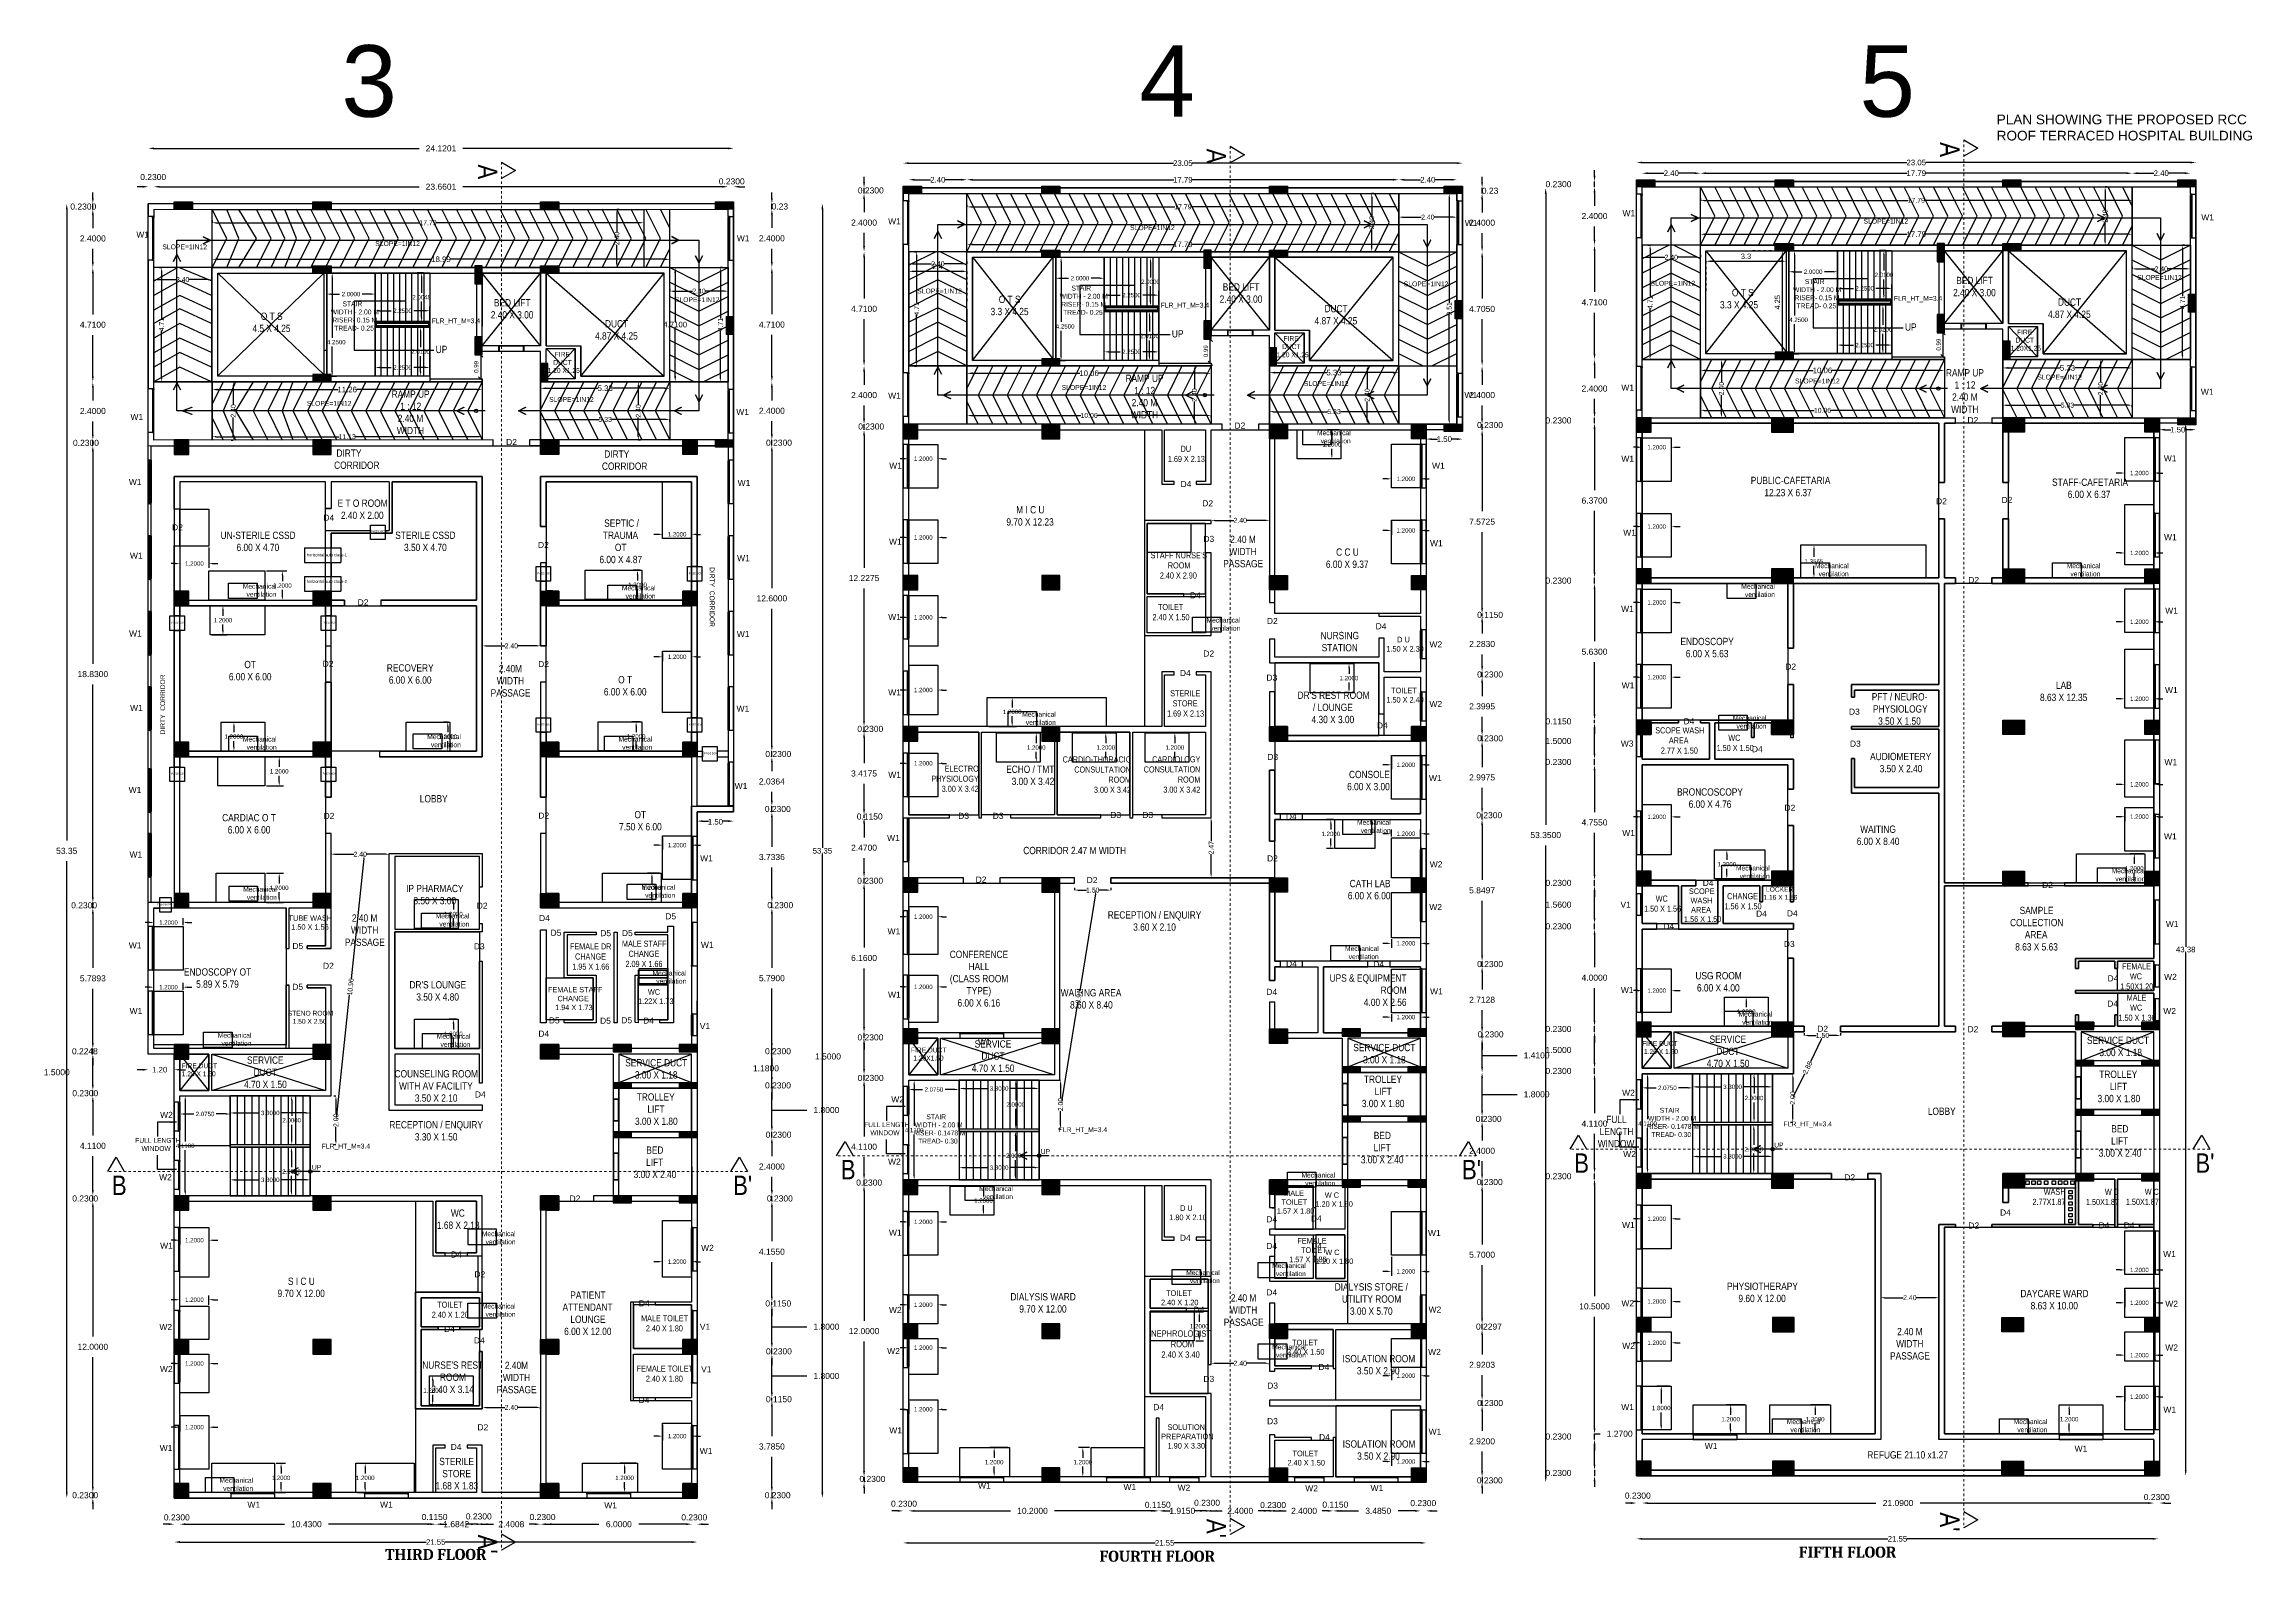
# Model space of a CAD drawing. Header units: metres. Extents: x -38 to 401, y 28 to 287.
# Drawn here: x 205.4 to 296.4, y 93.9 to 156.5 of the extents above; entities that cross this region are included whole.
import ezdxf

# ---------------------------------------------------------------- set-up
doc = ezdxf.new("R2010")
doc.units = ezdxf.units.M
doc.linetypes.add('CENTER', pattern=[2, 1.25, -0.25, 0.25, -0.25])
doc.linetypes.add('DOT2', pattern=[0.125, 0, -0.125])
doc.layers.add('BLK_1_COVERED_AREA', color=140, linetype='Continuous', plot=False)
doc.layers.add('BLK_1_COVERED_AREA_DEDUCT', color=140, linetype='Continuous', plot=False)
for name, color, linetype in [('BLK_1_DA_RAMP_1', 30, 'Continuous'), ('BLK_1_FLR_3_AC_ROOM_1', 117, 'Continuous'), ('BLK_1_FLR_3_AC_ROOM_10', 117, 'Continuous'), ('BLK_1_FLR_3_AC_ROOM_11', 117, 'Continuous'), ('BLK_1_FLR_3_AC_ROOM_12', 117, 'Continuous'), ('BLK_1_FLR_3_AC_ROOM_2', 117, 'Continuous'), ('BLK_1_FLR_3_AC_ROOM_3', 117, 'Continuous'), ('BLK_1_FLR_3_AC_ROOM_4', 117, 'Continuous'), ('BLK_1_FLR_3_AC_ROOM_5', 117, 'Continuous'), ('BLK_1_FLR_3_AC_ROOM_6', 117, 'Continuous'), ('BLK_1_FLR_3_AC_ROOM_7', 117, 'Continuous'), ('BLK_1_FLR_3_AC_ROOM_8', 117, 'Continuous'), ('BLK_1_FLR_3_AC_ROOM_9', 117, 'Continuous'), ('BLK_1_FLR_3_ACROOM_10_LIGHT_VENTILATION_1', 117, 'Continuous'), ('BLK_1_FLR_3_ACROOM_10_LIGHT_VENTILATION_2', 117, 'Continuous'), ('BLK_1_FLR_3_ACROOM_11_LIGHT_VENTILATION_1', 117, 'Continuous'), ('BLK_1_FLR_3_ACROOM_11_LIGHT_VENTILATION_2', 117, 'Continuous'), ('BLK_1_FLR_3_ACROOM_12_LIGHT_VENTILATION_1', 117, 'Continuous'), ('BLK_1_FLR_3_ACROOM_12_LIGHT_VENTILATION_2', 117, 'Continuous'), ('BLK_1_FLR_3_ACROOM_1_LIGHT_VENTILATION_1', 117, 'Continuous'), ('BLK_1_FLR_3_ACROOM_1_LIGHT_VENTILATION_2', 117, 'Continuous'), ('BLK_1_FLR_3_ACROOM_2_LIGHT_VENTILATION_1', 117, 'Continuous'), ('BLK_1_FLR_3_ACROOM_2_LIGHT_VENTILATION_2', 117, 'Continuous'), ('BLK_1_FLR_3_ACROOM_3_LIGHT_VENTILATION_1', 117, 'Continuous'), ('BLK_1_FLR_3_ACROOM_3_LIGHT_VENTILATION_2', 117, 'Continuous'), ('BLK_1_FLR_3_ACROOM_4_LIGHT_VENTILATION_1', 117, 'Continuous'), ('BLK_1_FLR_3_ACROOM_4_LIGHT_VENTILATION_2', 117, 'Continuous'), ('BLK_1_FLR_3_ACROOM_5_LIGHT_VENTILATION_1', 117, 'Continuous'), ('BLK_1_FLR_3_ACROOM_5_LIGHT_VENTILATION_2', 117, 'Continuous'), ('BLK_1_FLR_3_ACROOM_5_LIGHT_VENTILATION_3', 117, 'Continuous'), ('BLK_1_FLR_3_ACROOM_5_LIGHT_VENTILATION_4', 117, 'Continuous'), ('BLK_1_FLR_3_ACROOM_5_LIGHT_VENTILATION_6', 117, 'Continuous'), ('BLK_1_FLR_3_ACROOM_6_LIGHT_VENTILATION_1', 117, 'Continuous'), ('BLK_1_FLR_3_ACROOM_7_LIGHT_VENTILATION_1', 117, 'Continuous'), ('BLK_1_FLR_3_ACROOM_7_LIGHT_VENTILATION_2', 117, 'Continuous'), ('BLK_1_FLR_3_ACROOM_7_LIGHT_VENTILATION_3', 117, 'Continuous'), ('BLK_1_FLR_3_ACROOM_8_LIGHT_VENTILATION_1', 117, 'Continuous'), ('BLK_1_FLR_3_ACROOM_9_LIGHT_VENTILATION_1', 117, 'Continuous'), ('BLK_1_FLR_3_BLT_UP_AREA_DEDUCT', 1, 'Continuous'), ('BLK_1_FLR_3_CARPET_AREA', 10, 'Continuous'), ('BLK_1_FLR_4_AC_ROOM_1', 117, 'Continuous'), ('BLK_1_FLR_4_AC_ROOM_2', 117, 'Continuous'), ('BLK_1_FLR_4_AC_ROOM_3', 117, 'Continuous'), ('BLK_1_FLR_4_AC_ROOM_4', 117, 'Continuous'), ('BLK_1_FLR_4_AC_ROOM_5', 117, 'Continuous'), ('BLK_1_FLR_4_AC_ROOM_6', 117, 'Continuous'), ('BLK_1_FLR_4_AC_ROOM_7', 117, 'Continuous'), ('BLK_1_FLR_4_AC_ROOM_8', 117, 'Continuous'), ('BLK_1_FLR_4_AC_ROOM_9', 117, 'Continuous'), ('BLK_1_FLR_4_ACROOM_1_LIGHT_VENTILATION_1', 117, 'Continuous'), ('BLK_1_FLR_4_ACROOM_1_LIGHT_VENTILATION_2', 117, 'Continuous'), ('BLK_1_FLR_4_ACROOM_1_LIGHT_VENTILATION_3', 117, 'Continuous'), ('BLK_1_FLR_4_ACROOM_1_LIGHT_VENTILATION_4', 117, 'Continuous'), ('BLK_1_FLR_4_ACROOM_1_LIGHT_VENTILATION_5', 117, 'Continuous'), ('BLK_1_FLR_4_ACROOM_2_LIGHT_VENTILATION_1', 117, 'Continuous'), ('BLK_1_FLR_4_ACROOM_2_LIGHT_VENTILATION_2', 117, 'Continuous'), ('BLK_1_FLR_4_ACROOM_2_LIGHT_VENTILATION_3', 117, 'Continuous'), ('BLK_1_FLR_4_ACROOM_2_LIGHT_VENTILATION_4', 117, 'Continuous'), ('BLK_1_FLR_4_ACROOM_2_LIGHT_VENTILATION_5', 117, 'Continuous'), ('BLK_1_FLR_4_ACROOM_3_LIGHT_VENTILATION_1', 117, 'Continuous'), ('BLK_1_FLR_4_ACROOM_4_LIGHT_VENTILATION_1', 117, 'Continuous'), ('BLK_1_FLR_4_ACROOM_5_LIGHT_VENTILATION_1', 117, 'Continuous'), ('BLK_1_FLR_4_ACROOM_6_LIGHT_VENTILATION_1', 117, 'Continuous'), ('BLK_1_FLR_4_ACROOM_7_LIGHT_VENTILATION_1', 117, 'Continuous'), ('BLK_1_FLR_4_ACROOM_8_LIGHT_VENTILATION_1', 117, 'Continuous'), ('BLK_1_FLR_4_ACROOM_8_LIGHT_VENTILATION_2', 117, 'Continuous'), ('BLK_1_FLR_4_ACROOM_8_LIGHT_VENTILATION_3', 117, 'Continuous'), ('BLK_1_FLR_4_ACROOM_9_LIGHT_VENTILATION_1', 117, 'Continuous'), ('BLK_1_FLR_4_BLT_UP_AREA_DEDUCT', 1, 'Continuous'), ('BLK_1_FLR_4_CARPET_AREA', 10, 'Continuous'), ('BLK_1_FLR_4_FIRESTAIR_1_FLIGHT_2', 1, 'Continuous'), ('BLK_1_FLR_5_AC_ROOM_1', 117, 'Continuous'), ('BLK_1_FLR_5_AC_ROOM_2', 117, 'Continuous'), ('BLK_1_FLR_5_AC_ROOM_3', 117, 'Continuous'), ('BLK_1_FLR_5_AC_ROOM_4', 117, 'Continuous'), ('BLK_1_FLR_5_AC_ROOM_5', 117, 'Continuous'), ('BLK_1_FLR_5_AC_ROOM_6', 117, 'Continuous'), ('BLK_1_FLR_5_AC_ROOM_7', 117, 'Continuous'), ('BLK_1_FLR_5_AC_ROOM_8', 117, 'Continuous'), ('BLK_1_FLR_5_ACROOM_1_LIGHT_VENTILATION_1', 117, 'Continuous'), ('BLK_1_FLR_5_ACROOM_1_LIGHT_VENTILATION_2', 117, 'Continuous'), ('BLK_1_FLR_5_ACROOM_1_LIGHT_VENTILATION_3', 117, 'Continuous'), ('BLK_1_FLR_5_ACROOM_2_LIGHT_VENTILATION_1', 117, 'Continuous'), ('BLK_1_FLR_5_ACROOM_2_LIGHT_VENTILATION_2', 117, 'Continuous'), ('BLK_1_FLR_5_ACROOM_3_LIGHT_VENTILATION_1', 117, 'Continuous'), ('BLK_1_FLR_5_ACROOM_4_LIGHT_VENTILATION_1', 117, 'Continuous'), ('BLK_1_FLR_5_ACROOM_4_LIGHT_VENTILATION_2', 117, 'Continuous'), ('BLK_1_FLR_5_ACROOM_5_LIGHT_VENTILATION_1', 117, 'Continuous'), ('BLK_1_FLR_5_ACROOM_5_LIGHT_VENTILATION_2', 117, 'Continuous'), ('BLK_1_FLR_5_ACROOM_5_LIGHT_VENTILATION_3', 117, 'Continuous'), ('BLK_1_FLR_5_ACROOM_5_LIGHT_VENTILATION_4', 117, 'Continuous'), ('BLK_1_FLR_5_ACROOM_5_LIGHT_VENTILATION_5', 117, 'Continuous'), ('BLK_1_FLR_5_ACROOM_6_LIGHT_VENTILATION_1', 117, 'Continuous'), ('BLK_1_FLR_5_ACROOM_6_LIGHT_VENTILATION_2', 117, 'Continuous'), ('BLK_1_FLR_5_ACROOM_6_LIGHT_VENTILATION_3', 117, 'Continuous'), ('BLK_1_FLR_5_ACROOM_6_LIGHT_VENTILATION_4', 117, 'Continuous'), ('BLK_1_FLR_5_ACROOM_6_LIGHT_VENTILATION_5', 117, 'Continuous'), ('BLK_1_FLR_5_ACROOM_7_LIGHT_VENTILATION_1', 117, 'Continuous'), ('BLK_1_FLR_5_ACROOM_7_LIGHT_VENTILATION_2', 117, 'Continuous'), ('BLK_1_FLR_5_ACROOM_7_LIGHT_VENTILATION_3', 117, 'Continuous'), ('BLK_1_FLR_5_ACROOM_7_LIGHT_VENTILATION_4', 117, 'Continuous'), ('BLK_1_FLR_5_ACROOM_8_LIGHT_VENTILATION_1', 117, 'Continuous'), ('BLK_1_FLR_5_ACROOM_8_LIGHT_VENTILATION_2', 117, 'Continuous'), ('BLK_1_FLR_5_BLT_UP_AREA_DEDUCT', 1, 'Continuous'), ('BLK_1_FLR_5_CARPET_AREA', 10, 'Continuous'), ('BLK_1_FLR_5_FIRESTAIR_1_FLIGHT_2', 1, 'Continuous'), ('DIST_EXIT', 7, 'Continuous'), ('PATH_WAY', 140, 'Continuous'), ('UBEAM', 1, 'Continuous'), ('UHATCH', 8, 'Continuous')]:
    doc.layers.add(name, color=color, linetype=linetype)
for name, color, linetype, lineweight in [('BLK_1_FLR_3_ EXIT_WIDTH_ DOOR', 7, 'Continuous', 30), ('BLK_1_FLR_3_BLT_UP_AREA', 4, 'Continuous', 30), ('BLK_1_FLR_3_EXIT_WIDTH_STAIR', 4, 'Continuous', 30), ('BLK_1_FLR_3_FIRESTAIR_1', 1, 'Continuous', 30), ('BLK_1_FLR_3_FIRESTAIR_1_FLIGHT_1', 4, 'Continuous', 30), ('BLK_1_FLR_3_FIRESTAIR_1_FLIGHT_2', 4, 'Continuous', 30), ('BLK_1_FLR_3_FIRESTAIR_1_LANDING_1', 1, 'Continuous', 30), ('BLK_1_FLR_3_LIFT_1', 4, 'Continuous', 30), ('BLK_1_FLR_3_LIFT_2', 4, 'Continuous', 30), ('BLK_1_FLR_3_LIFT_3', 4, 'Continuous', 30), ('BLK_1_FLR_3_STAIR_1', 1, 'Continuous', 30), ('BLK_1_FLR_3_STAIR_1_FLIGHT_1', 7, 'Continuous', 30), ('BLK_1_FLR_3_STAIR_1_FLIGHT_2', 7, 'Continuous', 30), ('BLK_1_FLR_3_STAIR_1_LANDING_1', 7, 'Continuous', 30), ('BLK_1_FLR_3_WATER_CLOSET', 4, 'Continuous', 30), ('BLK_1_FLR_3_WC_BATH', 4, 'Continuous', 30), ('BLK_1_FLR_4_ EXIT_WIDTH_ DOOR', 7, 'Continuous', 30), ('BLK_1_FLR_4_BLT_UP_AREA', 4, 'Continuous', 30), ('BLK_1_FLR_4_EXIT_WIDTH_STAIR', 4, 'Continuous', 30), ('BLK_1_FLR_4_FIRESTAIR_1', 1, 'Continuous', 30), ('BLK_1_FLR_4_FIRESTAIR_1_FLIGHT_1', 4, 'Continuous', 30), ('BLK_1_FLR_4_FIRESTAIR_1_LANDING_1', 161, 'Continuous', 0), ('BLK_1_FLR_4_LIFT_1', 4, 'Continuous', 30), ('BLK_1_FLR_4_LIFT_2', 4, 'Continuous', 30), ('BLK_1_FLR_4_LIFT_3', 4, 'Continuous', 30), ('BLK_1_FLR_4_REGULAR_ROOM_10', 4, 'Continuous', 30), ('BLK_1_FLR_4_REGULAR_ROOM_2', 4, 'Continuous', 30), ('BLK_1_FLR_4_REGULAR_ROOM_3', 4, 'Continuous', 30), ('BLK_1_FLR_4_REGULAR_ROOM_5', 4, 'Continuous', 30), ('BLK_1_FLR_4_REGULAR_ROOM_6', 4, 'Continuous', 30), ('BLK_1_FLR_4_REGULAR_ROOM_7', 4, 'Continuous', 30), ('BLK_1_FLR_4_REGULAR_ROOM_8', 4, 'Continuous', 30), ('BLK_1_FLR_4_REGULAR_ROOM_9', 4, 'Continuous', 30), ('BLK_1_FLR_4_ROOM_10_LIGHT_VENTILATION_1', 7, 'Continuous', 30), ('BLK_1_FLR_4_ROOM_2_LIGHT_VENTILATION_1', 7, 'Continuous', 30), ('BLK_1_FLR_4_ROOM_3_LIGHT_VENTILATION_1', 7, 'Continuous', 30), ('BLK_1_FLR_4_ROOM_3_LIGHT_VENTILATION_2', 7, 'Continuous', 30), ('BLK_1_FLR_4_ROOM_5_LIGHT_VENTILATION_1', 7, 'Continuous', 30), ('BLK_1_FLR_4_ROOM_6_LIGHT_VENTILATION_1', 7, 'Continuous', 30), ('BLK_1_FLR_4_ROOM_7_LIGHT_VENTILATION_1', 7, 'Continuous', 30), ('BLK_1_FLR_4_ROOM_8_LIGHT_VENTILATION_1', 7, 'Continuous', 30), ('BLK_1_FLR_4_ROOM_9_LIGHT_VENTILATION_1', 7, 'Continuous', 30), ('BLK_1_FLR_4_ROOM_9_LIGHT_VENTILATION_2', 7, 'Continuous', 30), ('BLK_1_FLR_4_ROOM_9_LIGHT_VENTILATION_3', 7, 'Continuous', 30), ('BLK_1_FLR_4_STAIR_1', 1, 'Continuous', 30), ('BLK_1_FLR_4_STAIR_1_FLIGHT_1', 7, 'Continuous', 30), ('BLK_1_FLR_4_STAIR_1_FLIGHT_2', 7, 'Continuous', 30), ('BLK_1_FLR_4_STAIR_1_LANDING_1', 7, 'Continuous', 30), ('BLK_1_FLR_4_WATER_CLOSET', 4, 'Continuous', 30), ('BLK_1_FLR_4_WC_BATH', 4, 'Continuous', 30), ('BLK_1_FLR_5_ EXIT_WIDTH_ DOOR', 7, 'Continuous', 30), ('BLK_1_FLR_5_BLT_UP_AREA', 4, 'Continuous', 30), ('BLK_1_FLR_5_EXIT_WIDTH_STAIR', 4, 'Continuous', 30), ('BLK_1_FLR_5_FIRESTAIR_1', 4, 'Continuous', 30), ('BLK_1_FLR_5_FIRESTAIR_1_FLIGHT_1', 4, 'Continuous', 30), ('BLK_1_FLR_5_FIRESTAIR_1_LANDING_1', 161, 'Continuous', 0), ('BLK_1_FLR_5_LIFT_1', 4, 'Continuous', 30), ('BLK_1_FLR_5_LIFT_2', 4, 'Continuous', 30), ('BLK_1_FLR_5_LIFT_3', 4, 'Continuous', 30), ('BLK_1_FLR_5_STAIR_1', 1, 'Continuous', 30), ('BLK_1_FLR_5_STAIR_1_FLIGHT_1', 7, 'Continuous', 30), ('BLK_1_FLR_5_STAIR_1_FLIGHT_2', 7, 'Continuous', 30), ('BLK_1_FLR_5_STAIR_1_LANDING_1', 7, 'Continuous', 30), ('BLK_1_FLR_5_WASH', 4, 'Continuous', 30), ('BLK_1_FLR_5_WATER_CLOSET', 4, 'Continuous', 30), ('BLK_1_FLR_5_WC_BATH', 4, 'Continuous', 30), ('BLK_1_FLR_7_FIRESTAIR_1_LANDING_1', 1, 'Continuous', 30), ('BLK_1_LVL_3_BLDG_FOOT_PRINT', 4, 'Continuous', 30), ('BLK_1_LVL_4_BLDG_FOOT_PRINT', 4, 'Continuous', 30), ('BLK_1_LVL_5_BLDG_FOOT_PRINT', 4, 'Continuous', 30), ('BLK_1_PLINTH_HEIGHT', 4, 'Continuous', 30), ('UCOLUMN', 6, 'Continuous', 30)]:
    doc.layers.add(name, color=color, linetype=linetype, lineweight=lineweight)
doc.styles.add('MtXpl_Arial_Narrow', font='ARIALN.TTF')
doc.styles.get("Standard").update_dxf_attribs({"font": 'arial.ttf'})
doc.dimstyles.new('ED', dxfattribs={"dimscale": 0, "dimtxt": 0.18, "dimasz": 0.18, "dimexe": 0, "dimexo": 0, "dimgap": 0.09, "dimtad": 1, "dimtoh": 1, "dimzin": 3, "dimdsep": 46, "dimtxsty": 'Standard', "dimblk": 'OBLIQUE', "dimcen": 0.09, "dimse1": 1, "dimse2": 1, "dimclrd": 251, "dimclrt": 30, "dimadec": 0, "dimazin": 0, "dimtfac": 1, "dimtmove": 0, "dimatfit": 3, "dimldrblk": 'ARCHTICK', "dimfxl": 0, "dimtolj": 1, "dimtzin": 0, "dimarcsym": 0})
doc.dimstyles.new('ISO-25', dxfattribs={"dimtxt": 2.5, "dimasz": 2.5, "dimexe": 1.25, "dimexo": 0.625, "dimtad": 1, "dimtxsty": 'Standard', "dimcen": 2.5, "dimadec": 0, "dimazin": 0, "dimtfac": 1, "dimtmove": 0, "dimatfit": 3, "dimfxl": 0, "dimarcsym": 0})
doc.dimstyles.get("Standard").update_dxf_attribs({"dimtxt": 0.18, "dimasz": 0.18, "dimexe": 0.18, "dimexo": 0.0625, "dimgap": 0.09, "dimtad": 0, "dimtih": 1, "dimtoh": 1, "dimdec": 4, "dimzin": 0, "dimdsep": 46, "dimtxsty": 'Standard', "dimcen": 0.09, "dimadec": 0, "dimazin": 0, "dimtfac": 1, "dimtdec": 4, "dimtofl": 0, "dimtmove": 0, "dimatfit": 3, "dimfxl": 0, "dimtolj": 1, "dimtzin": 0, "dimarcsym": 0})
doc.dimstyles.new('STANDARD$0', dxfattribs={"dimtxt": 7, "dimasz": 3, "dimexe": 3, "dimexo": 1, "dimgap": 1.5, "dimtad": 1, "dimdec": 1, "dimzin": 1, "dimdsep": 46, "dimlunit": 4, "dimtxsty": 'Standard', "dimblk": 'OBLIQUE', "dimcen": 0.09375, "dimdle": 1, "dimclrd": 8, "dimclre": 8, "dimclrt": 7, "dimadec": 1, "dimazin": 0, "dimtfac": 1, "dimtdec": 1, "dimtix": 1, "dimtmove": 2, "dimatfit": 3, "dimldrblk": 'ARCHTICK', "dimfxl": 0, "dimfrac": 2, "dimtolj": 1, "dimtzin": 0, "dimarcsym": 0})

msp = doc.modelspace()

# ---------------------------------------------------------------- texts
at = {"color": 7, "lineweight": 25}
for s, p in [('3', (217.6903, 153.48316)), ('4', (250.57056, 153.48316)), ('5', (280.2461, 153.48316))]:
    msp.add_text(s, height=2.95017, dxfattribs=at).set_placement(p)
at = {"color": 7, "lineweight": 25, "style": 'MtXpl_Arial_Narrow'}
msp.add_text(' CORRIDOR 2.47 M WIDTH', height=0.3, dxfattribs=at).set_placement((245.69474, 123.09101))
at = {"color": 7, "lineweight": 25, "attachment_point": 1}
for s, width, gutter_width, insert, char_height in [('{\\C256;PLAN SHOWING THE PROPOSED RCC ROOF TERRACED HOSPITAL BUILDING }', 12.0389724, 1.25, (285.90324, 153.57287, -0.00989), 0.4), ('W1', 331.5310086, 1000, (240.2224, 149.30376), 0.25), ('W1', 331.5310086, 1000, (263.9844, 149.22676), 0.25), ('W1', 331.5310086, 1000, (270.48207, 149.63553), 0.25), ('W1', 331.5310086, 1000, (294.33307, 149.46211), 0.25), ('W1', 331.5310086, 1000, (209.24209, 148.75473), 0.25), ('W1', 331.5310086, 1000, (233.98722, 148.60363), 0.25), ('W1', 331.5310086, 1000, (240.2224, 142.11276), 0.25), ('W1', 331.5310086, 1000, (263.9684, 142.13776), 0.25), ('W1', 331.5310086, 1000, (270.43507, 142.44653), 0.25), ('W1', 331.5310086, 1000, (294.31607, 142.27311), 0.25), ('W1', 331.5310086, 1000, (209.00009, 141.23673), 0.25), ('W1', 331.5310086, 1000, (233.96422, 141.44263), 0.25), ('D2', 331.5310086, 1000, (284.69507, 141.10653), 0.25), ('D2', 331.5310086, 1000, (224.47975, 140.20163), 0.25), ('D2', 331.5310086, 1000, (254.49393, 140.88006), 0.25), ('W1', 331.5310086, 1000, (240.2664, 139.23076), 0.25), ('W1', 331.5310086, 1000, (262.6344, 139.22376), 0.25), ('W1', 331.5310086, 1000, (270.43507, 139.51353), 0.25), ('W1', 331.5310086, 1000, (292.79007, 139.53311), 0.25), ('W1', 331.5310086, 1000, (208.93409, 138.55673), 0.25), ('W1', 331.5310086, 1000, (234.02022, 138.51663), 0.25), ('D4', 331.5310086, 1000, (252.27251, 138.46953), 0.25), ('D2', 331.5310086, 1000, (253.16693, 137.67718), 0.25), ('D2', 331.5310086, 1000, (283.40307, 137.76253), 0.25), ('D2', 331.5310086, 1000, (286.10107, 137.81653), 0.25), ('D2', 331.5310086, 1000, (210.71575, 136.68663), 0.25), ('D4', 331.5310086, 1000, (216.94975, 137.08463), 0.25), ('W1', 331.5310086, 1000, (270.51307, 136.46653), 0.25), ('D2', 331.5310086, 1000, (225.79352, 135.9603), 0.25), ('W1', 331.5310086, 1000, (240.2584, 136.09876), 0.25), ('D3', 331.5310086, 1000, (253.21281, 136.20975), 0.25), ('W1', 331.5310086, 1000, (262.5514, 136.03476), 0.25), ('W1', 331.5310086, 1000, (292.79807, 136.28111), 0.25), ('W1', 331.5310086, 1000, (208.97909, 135.51673), 0.25), ('W1', 331.5310086, 1000, (233.99722, 135.41663), 0.25), ('D4', 331.5310086, 1000, (252.6605, 133.88375), 0.25), ('D2', 331.5310086, 1000, (284.73207, 134.51653), 0.25), ('D2', 331.5310086, 1000, (218.36175, 133.59463), 0.25), ('W1', 331.5310086, 1000, (240.2254, 132.99376), 0.25), ('D2', 331.5310086, 1000, (255.82893, 132.82718), 0.25), ('W1', 331.5310086, 1000, (270.42707, 133.32753), 0.25), ('W1', 331.5310086, 1000, (292.84707, 133.25411), 0.25), ('W1', 331.5310086, 1000, (208.94309, 132.31073), 0.25), ('W1', 331.5310086, 1000, (233.98622, 132.28763), 0.25), ('D4', 331.5310086, 1000, (260.31097, 132.61058), 0.25), ('D2', 331.5310086, 1000, (216.92075, 131.06363), 0.25), ('D2', 331.5310086, 1000, (225.80049, 131.04951), 0.25), ('D2', 331.5310086, 1000, (253.20993, 131.48518), 0.25), ('W2', 331.5310086, 1000, (262.5284, 131.86176), 0.25), ('D4', 331.5310086, 1000, (252.24597, 130.68056), 0.25), ('D3', 331.5310086, 1000, (255.81197, 130.49075), 0.25), ('W1', 331.5310086, 1000, (270.44807, 130.17453), 0.25), ('D2', 331.5310086, 1000, (277.19107, 130.94653), 0.25), ('W1', 331.5310086, 1000, (208.98409, 129.24373), 0.25), ('W1', 331.5310086, 1000, (233.97522, 129.21063), 0.25), ('W1', 331.5310086, 1000, (240.2254, 129.88076), 0.25), ('W2', 331.5310086, 1000, (262.5284, 129.40476), 0.25), ('W1', 331.5310086, 1000, (292.83907, 129.97711), 0.25), ('D4', 331.5310086, 1000, (260.3635, 128.52075), 0.25), ('D4', 331.5310086, 1000, (272.99759, 128.69437), 0.25), ('D3', 331.5310086, 1000, (279.81407, 129.08953), 0.25), ('W3', 331.5310086, 1000, (270.41254, 127.77511), 0.25), ('D4', 331.5310086, 1000, (275.81487, 127.54388), 0.25), ('D3', 331.5310086, 1000, (279.85607, 127.76953), 0.25), ('W1', 331.5310086, 1000, (240.2274, 126.48676), 0.25), ('D3', 331.5310086, 1000, (255.84697, 127.22275), 0.25), ('W1', 331.5310086, 1000, (292.81407, 127.00711), 0.25), ('W1', 331.5310086, 1000, (208.92609, 125.86473), 0.25), ('W1', 331.5310086, 1000, (233.89722, 126.02563), 0.25), ('W1', 331.5310086, 1000, (262.50693, 126.35076), 0.25), ('D2', 331.5310086, 1000, (216.95675, 124.79263), 0.25), ('D2', 331.5310086, 1000, (225.80862, 124.80704), 0.25), ('D3', 331.5310086, 1000, (243.10893, 124.79518), 0.25), ('D3', 331.5310086, 1000, (244.53197, 124.79518), 0.25), ('D3', 331.5310086, 1000, (249.37697, 124.83075), 0.25), ('D3', 331.5310086, 1000, (250.69697, 124.82875), 0.25), ('D4', 331.5310086, 1000, (256.6115, 124.76275), 0.25), ('D2', 331.5310086, 1000, (277.15607, 125.12753), 0.25), ('W1', 331.5310086, 1000, (240.17893, 123.88276), 0.25), ('W1', 331.5310086, 1000, (270.47207, 124.08753), 0.25), ('W1', 331.5310086, 1000, (292.79707, 123.94711), 0.25), ('W1', 331.5310086, 1000, (208.96109, 123.20173), 0.25), ('W1', 331.5310086, 1000, (232.47522, 123.04863), 0.25), ('D2', 331.5310086, 1000, (255.83484, 123.04004), 0.25), ('D2', 331.5310086, 1000, (243.82793, 122.16818), 0.25), ('D2', 331.5310086, 1000, (248.40193, 122.14718), 0.25), ('W2', 331.5310086, 1000, (262.5394, 122.79476), 0.25), ('D4', 331.5310086, 1000, (273.78759, 122.03237), 0.25), ('D2', 331.5310086, 1000, (287.77407, 121.94853), 0.25), ('D2', 331.5310086, 1000, (223.26975, 121.09163), 0.25), ('W2', 331.5310086, 1000, (262.5224, 121.03776), 0.25), ('V1', 331.5310086, 1000, (270.39954, 121.13311), 0.25), ('D4', 331.5310086, 1000, (225.835, 120.5802), 0.25), ('D5', 331.5310086, 1000, (231.04007, 120.65454), 0.25), ('D4', 331.5310086, 1000, (272.16359, 120.23837), 0.25), ('D4', 331.5310086, 1000, (275.98559, 120.76537), 0.25), ('D4', 331.5310086, 1000, (277.2558, 120.7721), 0.25), ('W1', 331.5310086, 1000, (292.87207, 120.34011), 0.25), ('W1', 331.5310086, 1000, (208.93109, 119.45773), 0.25), ('D5', 331.5310086, 1000, (215.67275, 119.42763), 0.25), ('D3', 331.5310086, 1000, (223.14975, 119.41663), 0.25), ('D5', 331.5310086, 1000, (226.31175, 119.97863), 0.25), ('D5', 331.5310086, 1000, (228.35875, 119.96063), 0.25), ('D5', 331.5310086, 1000, (229.25175, 119.96263), 0.25), ('W1', 331.5310086, 1000, (232.50719, 119.47863), 0.25), ('W1', 331.5310086, 1000, (240.19793, 120.03576), 0.25), ('D3', 331.5310086, 1000, (277.13107, 119.51553), 0.25), ('D2', 331.5310086, 1000, (216.93275, 118.61463), 0.25), ('D4', 331.5310086, 1000, (256.61847, 118.69836), 0.25), ('D4', 331.5310086, 1000, (260.21043, 118.67844), 0.25), ('D5', 331.5310086, 1000, (215.66991, 117.74833), 0.25), ('W1', 331.5310086, 1000, (240.21693, 117.42276), 0.25), ('D4', 331.5310086, 1000, (255.80597, 117.54075), 0.25), ('W1', 331.5310086, 1000, (262.55393, 117.56176), 0.25), ('W1', 331.5310086, 1000, (270.41407, 117.61453), 0.25), ('D4', 331.5310086, 1000, (290.46959, 118.09637), 0.25), ('W2', 331.5310086, 1000, (292.80054, 118.15711), 0.25), ('W1', 331.5310086, 1000, (208.96409, 116.75473), 0.25), ('D4', 331.5310086, 1000, (290.45611, 117.05221), 0.25), ('W2', 331.5310086, 1000, (292.76754, 116.74711), 0.25), ('D4', 331.5310086, 1000, (225.8099, 115.81901), 0.25), ('D5', 331.5310086, 1000, (226.23975, 116.36363), 0.25), ('D5', 331.5310086, 1000, (228.35175, 116.35063), 0.25), ('D5', 331.5310086, 1000, (229.22575, 116.37063), 0.25), ('D4', 331.5310086, 1000, (230.12666, 116.35718), 0.25), ('V1', 331.5310086, 1000, (232.45819, 116.12822), 0.25), ('D2', 331.5310086, 1000, (278.50907, 116.01853), 0.25), ('D2', 331.5310086, 1000, (284.70007, 116.00153), 0.25), ('W1', 331.5310086, 1000, (243.92793, 115.48976), 0.25), ('D4', 331.5310086, 1000, (223.1929, 113.31101), 0.25), ('W2', 331.5310086, 1000, (240.35193, 113.10576), 0.25), ('W2', 331.5310086, 1000, (270.46707, 113.38111), 0.25), ('W2', 331.5310086, 1000, (210.22122, 112.46963), 0.25), ('W2', 331.5310086, 1000, (240.21893, 110.54376), 0.25), ('W2', 331.5310086, 1000, (270.51207, 110.85211), 0.25), ('W2', 331.5310086, 1000, (210.18175, 109.90122), 0.25), ('D2', 331.5310086, 1000, (279.62307, 109.89453), 0.25), ('D2', 331.5310086, 1000, (227.09475, 109.02263), 0.25), ('D4', 331.5310086, 1000, (286.04059, 108.44737), 0.25), ('W1', 331.5310086, 1000, (240.25593, 107.61776), 0.25), ('D4', 331.5310086, 1000, (252.2445, 107.40175), 0.25), ('D4', 331.5310086, 1000, (255.80597, 108.16675), 0.25), ('D4', 331.5310086, 1000, (257.6425, 108.19875), 0.25), ('W1', 331.5310086, 1000, (262.46793, 107.60176), 0.25), ('W1', 331.5310086, 1000, (270.46407, 107.93353), 0.25), ('D2', 331.5310086, 1000, (284.73407, 107.90953), 0.25), ('D4', 331.5310086, 1000, (290.10259, 107.91637), 0.25), ('D4', 331.5310086, 1000, (291.13759, 107.91437), 0.25), ('W1', 331.5310086, 1000, (210.22222, 107.07863), 0.25), ('D4', 331.5310086, 1000, (222.20598, 106.71599), 0.25), ('W2', 331.5310086, 1000, (232.51549, 106.98822), 0.25), ('D4', 331.5310086, 1000, (255.80597, 107.06475), 0.25), ('D4', 331.5310086, 1000, (257.6545, 107.05975), 0.25), ('W1', 331.5310086, 1000, (292.76307, 106.73439), 0.25), ('D2', 331.5310086, 1000, (223.17175, 105.90163), 0.25), ('D4', 331.5310086, 1000, (229.94775, 104.70363), 0.25), ('D4', 331.5310086, 1000, (255.80597, 105.15075), 0.25), ('W2', 331.5310086, 1000, (270.43807, 104.70753), 0.25), ('W2', 331.5310086, 1000, (292.85007, 104.68353), 0.25), ('W2', 331.5310086, 1000, (210.19322, 103.72763), 0.25), ('V1', 331.5310086, 1000, (232.46175, 103.73522), 0.25), ('W2', 331.5310086, 1000, (240.25593, 104.43176), 0.25), ('D4', 331.5310086, 1000, (252.80524, 104.43805), 0.25), ('W2', 331.5310086, 1000, (262.49193, 104.44476), 0.25), ('D4', 331.5310086, 1000, (221.92366, 103.64331), 0.25), ('D4', 331.5310086, 1000, (223.15375, 103.17263), 0.25), ('W2', 331.5310086, 1000, (270.47207, 102.94953), 0.25), ('W2', 331.5310086, 1000, (292.85007, 102.88253), 0.25), ('W2', 331.5310086, 1000, (210.21422, 101.99863), 0.25), ('V1', 331.5310086, 1000, (232.51549, 101.98622), 0.25), ('W2', 331.5310086, 1000, (240.18193, 102.73476), 0.25), ('D4', 331.5310086, 1000, (257.9545, 102.08056), 0.25), ('W2', 331.5310086, 1000, (262.47293, 102.69976), 0.25), ('D3', 331.5310086, 1000, (253.21281, 101.58656), 0.25), ('D3', 331.5310086, 1000, (255.84197, 101.31075), 0.25), ('D4', 331.5310086, 1000, (229.9377, 100.71609), 0.25), ('D4', 331.5310086, 1000, (251.14597, 100.42375), 0.25), ('W1', 331.5310086, 1000, (270.43207, 100.42553), 0.25), ('W1', 331.5310086, 1000, (292.77107, 100.31653), 0.25), ('D2', 331.5310086, 1000, (223.29875, 99.59363), 0.25), ('W1', 331.5310086, 1000, (240.26993, 99.46576), 0.25), ('D3', 331.5310086, 1000, (255.83697, 99.84475), 0.25), ('D4', 331.5310086, 1000, (257.9785, 99.18556), 0.25), ('W1', 331.5310086, 1000, (262.49393, 99.41276), 0.25), ('W1', 331.5310086, 1000, (210.20522, 98.73663), 0.25), ('D4', 331.5310086, 1000, (222.19575, 98.78463), 0.25), ('W1', 331.5310086, 1000, (232.45749, 98.61663), 0.25), ('W1', 331.5310086, 1000, (273.87303, 98.82211), 0.25), ('W1', 331.5310086, 1000, (289.1135, 98.71053), 0.25), ('W1', 331.5310086, 1000, (243.92793, 97.18976), 0.25), ('W1', 331.5310086, 1000, (249.91993, 97.13376), 0.25), ('W2', 331.5310086, 1000, (252.1504, 97.10476), 0.25), ('W2', 331.5310086, 1000, (257.4114, 97.07876), 0.25), ('W1', 331.5310086, 1000, (260.10093, 97.08876), 0.25), ('W1', 331.5310086, 1000, (213.81922, 96.39863), 0.25), ('W1', 331.5310086, 1000, (219.28526, 96.40763), 0.25), ('W1', 331.5310086, 1000, (228.52522, 96.37363), 0.25)]:
    msp.add_mtext_dynamic_manual_height_columns(s, width=width, gutter_width=gutter_width, heights=[0], dxfattribs=dict(at, insert=insert, char_height=char_height))
at = {"color": 7, "lineweight": 25}
for s, insert, char_height, width, attachment_point, rotation in [('{\\fArial Narrow|b0|i0|c0|p34;\\W2.17167; \\W1;A}', (254.15039, 152.72204), 0.8, 1.7202398, 1, 270), ('{\\fArial Narrow|b0|i0|c0|p34;\\W2.17167; \\W1;A}', (284.37253, 152.99039), 0.8, 1.7202398, 1, 270), ('{\\fArial Narrow|b0|i0|c0|p34;\\W2.17167; \\W1;A}', (224.11521, 152.07349), 0.8, 1.7202398, 1, 270), ('{\\fArial Narrow|b0|i0|c0|p34; DIRTY  CORRIDOR }', (232.86607, 134.99771), 0.2, 8.9014882, 7, 270), ('{\\fArial Narrow|b0|i0|c0|p34; DIRTY  CORRIDOR }', (210.43015, 127.95119, -119.35383), 0.2, 2.1634179, 7, 90), ("{\\fArial Narrow|b0|i0|c0|p34;\\W1.92006; \\W1;A'}", (254.15039, 96.18328), 0.8, 1.7202398, 1, 270), ("{\\fArial Narrow|b0|i0|c0|p34;\\W1.92006; \\W1;A'}", (284.37253, 96.45163), 0.8, 1.7202398, 1, 270), ("{\\fArial Narrow|b0|i0|c0|p34;\\W1.92006; \\W1;A'}", (224.11521, 95.53473), 0.8, 1.7202398, 1, 270)]:
    msp.add_mtext(s, dxfattribs=dict(at, insert=insert, char_height=char_height, width=width, attachment_point=attachment_point, rotation=rotation))
for s, insert, char_height, width, attachment_point in [('{\\fArial Narrow|b0|i0|c0|p34;\\W9.27075; \\W1;STAIR\\P{\\W1.631566; }WIDTH - 2.00 M\\P{\\W2.642273; }RISER- 0.15 M\\P{\\W3.888526; }TREAD- 0.25}', (247.18657, 146.52124, -12.79858), 0.2, 1.8424125, 1), ('{\\fArial Narrow|b0|i0|c0|p34;\\W6.62119; \\W1;BED LIFT\\P{\\W5.288214; }2.40 X 3.00}', (253.37856, 146.61837), 0.3, 2.7423995, 1), ('{\\fArial Narrow|b0|i0|c0|p34;\\W9.27075; \\W1;STAIR\\P{\\W1.631566; }WIDTH - 2.00 M\\P{\\W2.642273; }RISER- 0.15 M\\P{\\W3.888526; }TREAD- 0.25}', (277.40871, 146.78959, -12.79858), 0.2, 1.8424125, 1), ('{\\fArial Narrow|b0|i0|c0|p34;\\W6.62119; \\W1;BED LIFT\\P{\\W5.288214; }2.40 X 3.00}', (283.6007, 146.88672), 0.3, 2.7423995, 1), ('{\\fArial Narrow|b0|i0|c0|p34;\\W9.27075; \\W1;STAIR\\P{\\W1.631566; }WIDTH - 2.00 M\\P{\\W2.642273; }RISER- 0.15 M\\P{\\W3.888526; }TREAD- 0.25}', (217.1514, 145.87269, -12.79858), 0.2, 1.8424125, 1), ('{\\fArial Narrow|b0|i0|c0|p34;\\W6.62119; \\W1;BED LIFT\\P{\\W5.288214; }2.40 X 3.00}', (223.34339, 145.96982), 0.3, 2.7423995, 1), ('{\\fArial Narrow|b0|i0|c0|p34;\\W5.12661; \\W1;O T S\\P{\\W1.586997; }3.3 X 4.25}', (244.29031, 146.10679), 0.3, 1.8424125, 1), ('{\\fArial Narrow|b0|i0|c0|p34;\\P{\\W9.524831; }DUCT\\P{\\W5.244317; }4.87 X 4.25}', (257.29348, 146.22562), 0.3, 2.7423995, 1), ('{\\fArial Narrow|b0|i0|c0|p34;\\W5.12661; \\W1;O T S\\P3.3 X 4.25}', (274.50247, 146.38514), 0.3, 1.8424125, 1), ('{\\fArial Narrow|b0|i0|c0|p34;\\P{\\W9.524831; }DUCT\\P{\\W5.244317; }4.87 X 4.25}', (287.51562, 146.49397), 0.3, 2.7423995, 1), ('{\\fArial Narrow|b0|i0|c0|p34;\\W5.12661; \\W1;O T S\\P{\\W1.535605; }4.5 X 4.25}', (213.88146, 145.4123), 0.3, 1.8424125, 1), ('{\\fArial Narrow|b0|i0|c0|p34;\\P{\\W9.524831; }DUCT\\P{\\W5.244317; }4.87 X 4.25}', (227.6453, 145.60107), 0.3, 2.7423995, 1), ('{\\fArial Narrow|b0|i0|c0|p34;\\W7.36002; \\W1;UP}', (251.2095, 144.68826), 0.3, 1.8424125, 1), ('{\\fArial Narrow|b0|i0|c0|p34;\\W7.36002; \\W1;UP}', (281.42167, 144.96661), 0.3, 1.8424125, 1), ('{\\fArial Narrow|b0|i0|c0|p34;\\W8.83715;  \\W1;FIRE\\P\\W8.34946;  \\W1;DUCT\\P\\W6.79539;  \\W1;1.20X1.25}', (285.61432, 144.70985), 0.2, 2.7423995, 1), ('{\\fArial Narrow|b0|i0|c0|p34;\\W7.36002; \\W1;UP}', (220.87503, 144.04382), 0.3, 1.8424125, 1), ('{\\fArial Narrow|b0|i0|c0|p34;\\W8.83715;  \\W1;FIRE\\P\\W8.34946;  \\W1;DUCT\\P\\W6.54539;  \\W1;1.20 X1.25}', (225.357, 143.79295), 0.2, 2.7423995, 1), ('{\\fArial Narrow|b0|i0|c0|p34;\\W8.83715;  \\W1;FIRE\\P\\W8.34946;  \\W1;DUCT\\P\\W6.54539;  \\W1;1.20 X1.25}', (255.39217, 144.4415), 0.2, 2.7423995, 1), ('{\\fArial Narrow|b0|i0|c0|p34;\\W6.25863; \\W1;RAMP UP\\P\\W5.00994;  \\W1;1 : 12\\P{\\W8.919228; }2.40 M \\P{\\W8.515588; }WIDTH}', (249.40645, 142.85147), 0.3, 2.7201691, 1), ('{\\fArial Narrow|b0|i0|c0|p34;\\W6.25863; \\W1;RAMP UP\\P\\W5.00994;  \\W1;1 : 12\\P{\\W8.919228; }2.40 M \\P{\\W8.515588; }WIDTH}', (283.21228, 143.08083), 0.3, 2.7201691, 1), ('{\\fArial Narrow|b0|i0|c0|p34;\\W6.25863; \\W1;RAMP UP\\P\\W5.00994;  \\W1;1 : 12\\P{\\W8.919228; }2.40 M \\P{\\W8.515588; }WIDTH}', (219.16314, 142.20293), 0.3, 2.7201691, 1), ('{\\fArial Narrow|b0|i0|c0|p34;Mechanical\\Pventilation}', (259.28088, 140.02121), 0.2, 2.774038, 9), ('{\\fArial Narrow|b0|i0|c0|p34; DIRTY  CORRIDOR }', (217.39277, 138.96781, -119.35383), 0.3, 2.2745291, 7), ('{\\fArial Narrow|b0|i0|c0|p34; DIRTY  CORRIDOR }', (228.42841, 138.92881, -119.35383), 0.3, 2.2468032, 7), ('{\\fArial Narrow|b0|i0|c0|p34;\\W8.33175;  \\W1;DU\\P\\W5.02768;  \\W1;1.69 X 2.13}', (250.94806, 139.25185), 0.25, 3.0224593, 7), ('{\\fArial Narrow|b0|i0|c0|p34;PUBLIC-CAFETARIA\\P{\\W5.892667; }12.23 X 6.37}', (275.76747, 137.8397), 0.3, 3.0224593, 7), ('{\\fArial Narrow|b0|i0|c0|p34;STAFF-CAFETARIA\\P{\\W6.764187; }6.00 X 6.37}', (288.18416, 137.76677), 0.3, 3.0224593, 7), ('{\\fArial Narrow|b0|i0|c0|p34;\\W5.0514; \\W1;E T O ROOM\\P{\\W6.505363; }2.40 X 2.00}', (217.05159, 137.70733), 0.3, 2.9750361, 1), ('{\\fArial Narrow|b0|i0|c0|p34;\\W5.00094;  \\W1;M I C U\\P{\\W5.771682; }9.70 X 12.23}', (244.54373, 136.63159), 0.3, 3.0224593, 7), ('{\\fArial Narrow|b0|i0|c0|p34;\\W7.81879; \\W1; SEPTIC / \\P{\\W8.264187; }TRAUMA\\P\\W6.71989;  \\W1;OT \\P{\\W6.764187; }6.00 X 4.87}', (227.67814, 135.08076), 0.3, 3.0224593, 7), ('{\\fArial Narrow|b0|i0|c0|p34;\\W4.27727; \\W1;UN-STERILE CSSD\\P\\W5.58778;  \\W1;6.00 X 4.70}', (212.30321, 136.38282), 0.3, 3.865, 1), ('{\\fArial Narrow|b0|i0|c0|p34;\\W7.10323; \\W1;PASS BOX}', (218.67059, 136.33838), 0.1, 1.0224706, 7), ('{\\fArial Narrow|b0|i0|c0|p34;\\W7.41431; \\W1;STERILE CSSD\\P\\W5.59152;  \\W1;3.50 X 4.70}', (219.20502, 136.38407), 0.3, 3.865, 1), ('{\\fArial Narrow|b0|i0|c0|p34;\\W5.2504;  \\W1;2.40 M\\P\\W5.04858;  \\W1;WIDTH\\P{\\W7.453694; }PASSAGE}', (253.31727, 136.21484), 0.3, 3.0224593, 1), ('{\\fArial Narrow|b0|i0|c0|p34;\\W5.57695;  \\W1;C C U\\P{\\W6.764187; }6.00 X 9.37}', (257.61493, 135.6913), 0.3, 3.0224593, 1), ('{\\fArial Narrow|b0|i0|c0|p34;\\W7.08994;   \\W1;horizontal auto clave-1}', (215.45638, 135.48561), 0.12, 2.9750361, 1), ('{\\fArial Narrow|b0|i0|c0|p34;\\W5.55769;  \\W1;PASS BOX}', (225.49101, 134.62508), 0.08, 1.0224706, 7), ('{\\fArial Narrow|b0|i0|c0|p34;\\W5.55769;  \\W1;PASS BOX}', (231.72601, 134.62508), 0.08, 1.0224706, 7), ("{\\fArial Narrow|b0|i0|c0|p34;\\W5.12174; \\W1;STAFF NURSE'S\\P\\W6.50841;  \\W1; ROOM\\P{\\W9.916168; }2.40 X 2.90}", (250.62942, 134.44722), 0.25, 3.0224593, 7), ('{\\fArial Narrow|b0|i0|c0|p34;Mechanical\\Pventilation}', (279.80136, 134.54211), 0.2, 2.774038, 9), ('{\\fArial Narrow|b0|i0|c0|p34;Mechanical\\Pventilation}', (290.17364, 134.54211), 0.2, 2.774038, 9), ('{\\fArial Narrow|b0|i0|c0|p34;Mechanical\\Pventilation}', (215.01709, 133.69564), 0.2, 2.774038, 9), ('{\\fArial Narrow|b0|i0|c0|p34;\\W7.01072;   \\W1;horizontal auto clave-2}', (215.45638, 134.39156), 0.12, 2.9750361, 1), ('{\\fArial Narrow|b0|i0|c0|p34;Mechanical\\Pventilation}', (230.6396, 133.62521), 0.2, 2.774038, 9), ('{\\fArial Narrow|b0|i0|c0|p34;Mechanical\\Pventilation}', (276.76425, 133.69069), 0.2, 2.774038, 9), ('{\\fArial Narrow|b0|i0|c0|p34;\\W6.37939;  \\W1;TOILET\\P{\\W9.916168; }2.40 X 1.50}', (250.32623, 132.73043), 0.25, 3.0224593, 7), ('{\\fArial Narrow|b0|i0|c0|p34;Mechanical\\Pventilation}', (254.73047, 132.2993), 0.2, 2.774038, 9), ('{\\fArial Narrow|b0|i0|c0|p34;\\W5.55769;  \\W1;PASS BOX}', (210.40601, 132.59542), 0.08, 1.0224706, 7), ('{\\fArial Narrow|b0|i0|c0|p34;\\W5.55769;  \\W1;PASS BOX}', (216.63601, 132.59542), 0.08, 1.0224706, 7), ('{\\fArial Narrow|b0|i0|c0|p34;\\W7.7674; \\W1;NURSING \\P{\\W8.25241; }STATION}', (257.29951, 132.25147), 0.3, 3.0224593, 1), ('{\\fArial Narrow|b0|i0|c0|p34;\\W8.05914;  \\W1;D U\\P\\W5.00668;  \\W1;1.50 X 2.30}', (260.01837, 131.43329), 0.23, 2.774038, 7), ('{\\fArial Narrow|b0|i0|c0|p34;\\W4.48153; \\W1;ENDOSCOPY\\P{\\W6.764187; }6.00 X 5.63}', (272.44419, 131.20295), 0.3, 3.0224593, 7), ('{\\fArial Narrow|b0|i0|c0|p34;\\W6.71989;  \\W1;OT \\P{\\W6.767399; }6.00 X 6.00}', (212.40838, 130.25142), 0.3, 3.0224593, 7), ('{\\fArial Narrow|b0|i0|c0|p34;\\W5.62849; \\W1;RECOVERY\\P{\\W6.519282; }6.00 X 6.00}', (219.02582, 130.91801), 0.3, 2.9750361, 1), ('{\\fArial Narrow|b0|i0|c0|p34;\\W5.5004;  \\W1;2.40M\\P\\W5.04858;  \\W1;WIDTH\\P{\\W7.453694; }PASSAGE}', (223.13011, 130.88772), 0.3, 3.0224593, 1), ('{\\fArial Narrow|b0|i0|c0|p34;\\W8.37905;    \\W1;O T\\P\\W9.11461;   \\W1;6.00 X 6.00}', (225.89571, 130.43299), 0.3, 6.9552799, 1), ('{\\fArial Narrow|b0|i0|c0|p34;\\W8.30357;    \\W1;LAB\\P\\W8.77913;   \\W1;8.63 X 12.35}', (285.17043, 130.20188), 0.3, 6.9552799, 1), ('{\\fArial Narrow|b0|i0|c0|p34;\\W5.83014;  \\W1;STERILE\\P\\W6.48003;  \\W1;STORE\\P\\W5.02768;  \\W1;1.69 X 2.13}', (250.91506, 128.76011), 0.25, 3.0224593, 7), ("{\\fArial Narrow|b0|i0|c0|p34;\\W0.55541; \\W1;DR'S REST ROOM \\P{\\W7.316649; }/ LOUNGE\\P{\\W6.723502; }4.30 X 3.00}", (257.02755, 129.79235), 0.3, 3.0224593, 1), ('{\\fArial Narrow|b0|i0|c0|p34;\\W6.35679;  \\W1;TOILET\\P\\W5.00668;  \\W1;1.50 X 2.40}', (260.01837, 129.3361), 0.23, 2.774038, 7), ('{\\fArial Narrow|b0|i0|c0|p34;\\W8.19955;   \\W1;PFT / NEURO-\\P\\W8.03716;   \\W1; PHYSIOLOGY\\P\\W9.11711;   \\W1;3.50 X 1.50}', (278.40423, 129.72689), 0.3, 6.9552799, 1), ('{\\fArial Narrow|b0|i0|c0|p34;\\W5.55769;  \\W1;PASS BOX}', (225.49101, 128.39508), 0.08, 1.0224706, 7), ('{\\fArial Narrow|b0|i0|c0|p34;\\W5.55769;  \\W1;PASS BOX}', (231.72601, 128.39508), 0.08, 1.0224706, 7), ('{\\fArial Narrow|b0|i0|c0|p34;Mechanical\\Pventilation}', (247.13245, 128.41626), 0.2, 2.774038, 9), ('{\\fArial Narrow|b0|i0|c0|p34;\\W7.92793;    \\W1;SCOPE WASH \\P\\W9.69212;    \\W1;AREA\\P\\W8.65197;    \\W1;2.77 X 1.50}', (269.30803, 128.31983), 0.25, 6.9552799, 1), ('{\\fArial Narrow|b0|i0|c0|p34;Mechanical\\Pventilation}', (276.41603, 128.26594), 0.2, 2.774038, 9), ('{\\fArial Narrow|b0|i0|c0|p34;Mechanical\\Pventilation}', (215.02245, 127.39521), 0.2, 2.774038, 9), ('{\\fArial Narrow|b0|i0|c0|p34;Mechanical\\Pventilation}', (222.61556, 127.49574), 0.2, 2.774038, 9), ('{\\fArial Narrow|b0|i0|c0|p34;Mechanical\\Pventilation}', (230.49871, 127.39521), 0.2, 2.774038, 9), ('{\\fArial Narrow|b0|i0|c0|p34;\\W8.15434;     \\W1;WC\\P\\W8.68757;    \\W1;1.50 X 1.50}', (271.59717, 128.00969), 0.25, 6.9552799, 1), ('{\\fArial Narrow|b0|i0|c0|p34;\\W5.55769;  \\W1;PASS BOX}', (232.35338, 127.20542), 0.08, 1.0224706, 7), ('{\\fArial Narrow|b0|i0|c0|p34;ELECTRO PHYSIOLOGY\\P3.00 X 3.42}', (243.95589, 126.74224), 0.25, 3.0224593, 3), ('{\\fArial Narrow|b0|i0|c0|p34;ECHO / TMT\\P3.00 X 3.42}', (247.07089, 126.74133), 0.3, 3.0224593, 3), ('{\\fArial Narrow|b0|i0|c0|p34;CARDIO-THORACIC\\PCONSULTATION ROOM\\P3.00 X 3.42}', (250.22784, 127.12002), 0.25, 3.0224593, 3), ('{\\fArial Narrow|b0|i0|c0|p34;CARDIOLOGY\\PCONSULTATION ROOM\\P3.00 X 3.42}', (253.08803, 127.12504), 0.25, 3.0224593, 3), ('{\\fArial Narrow|b0|i0|c0|p34;CONSOLE\\P6.00 X 3.00}', (260.89299, 126.52593), 0.3, 3.0224593, 3), ('{\\fArial Narrow|b0|i0|c0|p34;\\W7.73952;   \\W1;AUDIOMETERY\\P\\W9.11711;   \\W1;3.50 X 2.40}', (278.46623, 127.2663), 0.3, 6.9552799, 1), ('{\\fArial Narrow|b0|i0|c0|p34;\\W5.55769;  \\W1;PASS BOX}', (210.40601, 126.36542), 0.08, 1.0224706, 7), ('{\\fArial Narrow|b0|i0|c0|p34;\\W5.55769;  \\W1;PASS BOX}', (216.63601, 126.36542), 0.08, 1.0224706, 7), ('{\\fArial Narrow|b0|i0|c0|p34;\\W1.77489; \\W1;BRONCOSCOPY\\P{\\W6.764187; }6.00 X 4.76}', (272.56451, 124.99914), 0.3, 3.0224593, 7), ('{\\fArial Narrow|b0|i0|c0|p34;\\W8.30733;   \\W1;CARDIAC O T\\P\\W9.11461;   \\W1;6.00 X 6.00}', (210.39668, 124.74448), 0.3, 6.9552799, 1), ('{\\fArial Narrow|b0|i0|c0|p34;\\W9.71093; \\W1;LOBBY}', (219.99575, 125.52629), 0.3, 2.9750361, 1), ('{\\fArial Narrow|b0|i0|c0|p34;\\W8.50405;    \\W1;OT\\P\\W9.12068;   \\W1;7.50 X 6.00}', (226.51852, 124.87211), 0.3, 6.9552799, 1), ('{\\fArial Narrow|b0|i0|c0|p34;Mechanical\\Pventilation}', (260.92982, 123.96366), 0.2, 2.774038, 9), ('{\\fArial Narrow|b0|i0|c0|p34;\\W9.61068;   \\W1;WAITING\\P\\W9.11461;   \\W1;6.00 X 8.40}', (277.52303, 124.26983), 0.3, 6.9552799, 1), ('{\\fArial Narrow|b0|i0|c0|p34;CATH LAB\\P6.00 X 6.00}', (260.92262, 122.02961), 0.3, 3.0224593, 3), ('{\\fArial Narrow|b0|i0|c0|p34;Mechanical\\Pventilation}', (276.54797, 122.08211), 0.2, 2.774038, 9), ('{\\fArial Narrow|b0|i0|c0|p34;Mechanical\\Pventilation}', (292.02567, 121.96711), 0.2, 2.774038, 9), ('{\\fArial Narrow|b0|i0|c0|p34;\\W5.55769;  \\W1;PASS BOX}', (209.82739, 120.98617), 0.08, 1.0224706, 7), ('{\\fArial Narrow|b0|i0|c0|p34;Mechanical\\Pventilation}', (215.03181, 121.20932), 0.2, 2.774038, 9), ('{\\fArial Narrow|b0|i0|c0|p34;\\W8.06286;   \\W1;IP PHARMACY\\P\\W9.11711;   \\W1;3.50 X 3.00}', (218.04664, 121.82566), 0.3, 6.9552799, 1), ('{\\fArial Narrow|b0|i0|c0|p34;Mechanical\\Pventilation}', (231.44385, 121.28895), 0.2, 2.774038, 9), ('{\\fArial Narrow|b0|i0|c0|p34;\\W8.15434;     \\W1;WC\\P\\W8.68677;    \\W1;1.50 X 1.56}', (268.60479, 121.38495), 0.25, 6.9552799, 1), ('{\\fArial Narrow|b0|i0|c0|p34;\\W8.26967;     \\W1;SCOPE \\P\\W8.44933;     \\W1;WASH \\P\\W8.51314;     \\W1;AREA\\P\\W9.63687;    \\W1;1.56 X 1.50}', (270.19179, 121.67895), 0.23, 6.9552799, 1), ('{\\fArial Narrow|b0|i0|c0|p34;\\W2.38369; \\W1;CHANGE\\P{\\W0.974694; }1.56 X 1.50}', (274.60403, 121.48495), 0.25, 1.5756078, 1), ('{\\fArial Narrow|b0|i0|c0|p34;\\W5.12549; \\W1;LOCKER\\P{\\W3.444545; }1.16 X 1.56}', (276.0692, 121.74334), 0.2, 1.5756078, 1), ('{\\fArial Narrow|b0|i0|c0|p34;\\W5.53564;  \\W1;TUBE WASH\\P\\W6.3215;  \\W1;1.50 X 1.56}', (214.74044, 119.97374), 0.22, 3.0224593, 7), ('{\\fArial Narrow|b0|i0|c0|p34;\\W5.2504;  \\W1;2.40 M\\P\\W5.04858;  \\W1;WIDTH\\P{\\W7.453694; }PASSAGE}', (217.12258, 120.60949), 0.3, 3.0224593, 1), ('{\\fArial Narrow|b0|i0|c0|p34;Mechanical\\Pventilation}', (222.96367, 120.10618), 0.2, 2.774038, 9), ('{\\fArial Narrow|b0|i0|c0|p34;\\W5.923;  \\W1;RECEPTION / ENQUIRY\\P\\W7.61141;   \\W1;3.60 X 2.10}', (248.13981, 120.73568), 0.3, 6.0919156, 1), ('{\\fArial Narrow|b0|i0|c0|p34;\\W7.397; \\W1;SAMPLE \\P{\\W3.259955; }COLLECTION \\P{\\W9.614345; }AREA\\P{\\W5.471947; }8.63 X 5.63}', (286.14227, 119.11632), 0.3, 2.774038, 7), ('{\\fArial Narrow|b0|i0|c0|p34;\\W8.38859;    \\W1;FEMALE DR\\P\\W9.03982;    \\W1;CHANGE\\P\\W8.68677;    \\W1;1.95 X 1.66}', (224.44054, 119.41326), 0.25, 6.9552799, 1), ('{\\fArial Narrow|b0|i0|c0|p34;\\W4.55353; \\W1;MALE STAFF\\P{\\W7.921836; }CHANGE\\P{\\W6.367233; }2.09 X 1.66}', (228.89156, 119.52524), 0.25, 2.4577073, 1), ('{\\fArial Narrow|b0|i0|c0|p34;Mechanical\\Pventilation}', (260.43661, 118.76162), 0.2, 2.774038, 9), ('{\\fArial Narrow|b0|i0|c0|p34;\\W1.50295; \\W1;ENDOSCOPY OT \\P{\\W6.767399; }5.89 X 5.79}', (211.06123, 117.58081), 0.3, 3.0224593, 7), ('{\\fArial Narrow|b0|i0|c0|p34;Mechanical\\Pventilation}', (231.9012, 117.7528), 0.2, 2.774038, 9), ('{\\fArial Narrow|b0|i0|c0|p34;\\W3.41194; \\W1;CONFERENCE \\P\\W5.76111;  \\W1;HALL\\P{\\W3.468684; }(CLASS ROOM \\P\\W5.33659;  \\W1;TYPE)\\P{\\W6.764187; }6.00 X 6.16}', (242.43417, 119.11084), 0.3, 3.0224593, 1), ('{\\fArial Narrow|b0|i0|c0|p34;\\W5.23499;  \\W1;FEMALE \\P\\W7.26015;  \\W1;WC\\P{\\W9.498885; }1.50X1.20}', (290.23662, 117.50988), 0.25, 2.774038, 7), ("{\\fArial Narrow|b0|i0|c0|p34;\\W8.1296;   \\W1;DR'S LOUNGE\\P\\W9.11711;   \\W1;3.50 X 4.80}", (218.1654, 117.05246), 0.3, 6.9552799, 7), ('{\\fArial Narrow|b0|i0|c0|p34;\\W9.11629;    \\W1;FEMALE STAFF\\P\\W8.4228;     \\W1;CHANGE\\P\\W8.14035;     \\W1;1.94 X 1.73}', (223.64697, 117.61649), 0.22, 6.9552799, 1), ('{\\fArial Narrow|b0|i0|c0|p34;\\W9.79747; \\W1;WC\\P{\\W4.272846; }1.22X 1.73}', (229.60475, 117.52736), 0.23, 1.8600565, 1), ('{\\fArial Narrow|b0|i0|c0|p34;\\W2.74706; \\W1;WAITING AREA\\P{\\W6.774894; }8.60 X 8.40}', (247.07089, 117.5287), 0.3, 3.0224593, 1), ('{\\fArial Narrow|b0|i0|c0|p34;UPS & EQUIPMENT \\PROOM\\P4.00 X 2.56}', (261.58375, 118.13602), 0.3, 3.0224593, 3), ('{\\fArial Narrow|b0|i0|c0|p34;\\W7.58456; \\W1;USG ROOM\\P{\\W8.255865; }6.00 X 4.00}', (272.76312, 118.23064), 0.3, 3.3069532, 1), ('{\\fArial Narrow|b0|i0|c0|p34;\\W5.82421;  \\W1;STENO ROOM \\P\\W7.4013;  \\W1;1.50 X 2.50}', (214.74044, 116.09702), 0.2, 3.0224593, 7), ('{\\fArial Narrow|b0|i0|c0|p34;Mechanical\\Pventilation}', (276.65105, 116.06211), 0.2, 2.774038, 9), ('{\\fArial Narrow|b0|i0|c0|p34;\\W6.37525;  \\W1;MALE \\P\\W7.26015;  \\W1;WC\\P{\\W8.495673; }1.50 X 1.36}', (290.2439, 116.21909), 0.25, 2.774038, 7), ('{\\fArial Narrow|b0|i0|c0|p34;Mechanical\\Pventilation}', (213.98503, 115.18916), 0.2, 2.774038, 9), ('{\\fArial Narrow|b0|i0|c0|p34;Mechanical\\Pventilation}', (223.00991, 115.14445), 0.2, 2.774038, 9), ('{\\fArial Narrow|b0|i0|c0|p34;\\W1.92533; \\W1;SERVICE \\P{\\W4.816119; }DUCT\\P{\\W0.549524; }4.70 X 1.50}', (273.88619, 115.61402), 0.3, 1.8424125, 1), ('{\\fArial Narrow|b0|i0|c0|p34;SERVICE DUCT\\P{\\W5.338455; }3.00 X 1.18}', (289.62239, 115.56747), 0.3, 2.7493419, 1), ('{\\fArial Narrow|b0|i0|c0|p34;\\W1.92533; \\W1;SERVICE \\P{\\W4.816119; }DUCT\\P{\\W0.549524; }4.70 X 1.50}', (213.61754, 114.75167), 0.3, 1.8424125, 1), ('{\\fArial Narrow|b0|i0|c0|p34;\\W0.86617; \\W1;SERVICE DUCT\\P{\\W5.088868; }3.00 X 1.18}', (229.30008, 114.64391), 0.3, 2.7016379, 1), ('{\\fArial Narrow|b0|i0|c0|p34;\\W5.05662; \\W1;FIRE DUCT\\P{\\W6.541631; }1.20X1.50}', (240.84089, 115.11846), 0.2, 1.8424125, 1), ('{\\fArial Narrow|b0|i0|c0|p34;\\W1.92533; \\W1;SERVICE \\P{\\W4.816119; }DUCT\\P{\\W0.549524; }4.70 X 1.50}', (243.60391, 115.41846), 0.3, 1.8424125, 1), ('{\\fArial Narrow|b0|i0|c0|p34;SERVICE DUCT\\P{\\W4.20824; }3.00 X 1.18}', (259.39125, 115.27012), 0.3, 2.5333213, 1), ('{\\fArial Narrow|b0|i0|c0|p34;   FIRE DUCT\\P    1.20 X 1.50}', (271.06303, 115.38681), 0.2, 1.8424125, 1), ('{\\fArial Narrow|b0|i0|c0|p34;    FIRE DUCT\\P    1.20 X 1.50}', (210.80571, 114.46991), 0.2, 1.8424125, 1), ('{\\fArial Narrow|b0|i0|c0|p34;\\W9.31431;  \\W1;COUNSELING ROOM \\P\\W6.84801;   \\W1;WITH AV FACILITY\\P\\W9.11711;   \\W1;3.50 X 2.10}', (218.10464, 114.18819), 0.3, 6.9552799, 1), ('{\\fArial Narrow|b0|i0|c0|p34;\\W5.11938; \\W1;TROLLEY \\P{\\W9.718947; }LIFT\\P{\\W4.215735; }3.00 X 1.80}', (259.33889, 113.96385), 0.3, 2.5333213, 1), ('{\\fArial Narrow|b0|i0|c0|p34;\\W1.50456; \\W1;TROLLEY \\P{\\W6.104128; }LIFT\\P{\\W0.600916; }3.00 X 1.80}', (289.98603, 114.1682), 0.3, 1.8424125, 1), ('{\\fArial Narrow|b0|i0|c0|p34;\\W1.50456; \\W1;TROLLEY \\P{\\W6.104128; }LIFT\\P{\\W0.600916; }3.00 X 1.80}', (229.71868, 113.2326), 0.3, 1.8424125, 1), ('{\\fArial Narrow|b0|i0|c0|p34;\\W8.18155;  \\W1;RECEPTION / ENQUIRY\\P\\W9.11711;   \\W1;3.30 X 1.50}', (218.10464, 112.08948), 0.3, 6.9552799, 1), ('{\\fArial Narrow|b0|i0|c0|p34;\\W2.57161; \\W1;FULL LENGTH \\P{\\W6.611224; }WINDOW}', (239.06939, 112.04128, -12.79858), 0.2, 1.8424125, 1), ('{\\fArial Narrow|b0|i0|c0|p34;\\W9.27075; \\W1;STAIR\\P{\\W1.631566; }WIDTH - 2.00 M\\P{\\W0.642273; }RISER- 0.1478 M\\P{\\W3.902444; }TREAD- 0.30}', (241.20919, 112.36594, -12.79858), 0.2, 1.8424125, 1), ('{\\fArial Narrow|b0|i0|c0|p34;\\W5.46173; \\W1;FULL \\P{\\W2.625541; }LENGTH \\P{\\W1.791494; }WINDOW}', (269.29153, 112.30963, -12.79858), 0.3, 1.8424125, 1), ('{\\fArial Narrow|b0|i0|c0|p34;\\W9.27075; \\W1;STAIR\\P{\\W1.631566; }WIDTH - 2.00 M\\P{\\W0.642273; }RISER- 0.1478 M\\P{\\W3.902444; }TREAD- 0.30}', (271.43133, 112.63429, -12.79858), 0.2, 1.8424125, 1), ('{\\fArial Narrow|b0|i0|c0|p34;\\W7.63387;    \\W1;LOBBY}', (280.14675, 112.64296), 0.3, 6.9552799, 1), ('{\\fArial Narrow|b0|i0|c0|p34;\\W6.17479; \\W1;BED \\P{\\W6.104128; }LIFT\\P{\\W0.600916; }3.00 X 2.40}', (290.03356, 111.92095), 0.3, 1.8424125, 1), ('{\\fArial Narrow|b0|i0|c0|p34;\\W2.57161; \\W1;FULL LENGTH \\P{\\W6.611224; }WINDOW}', (209.03422, 111.39273, -12.79858), 0.2, 1.8424125, 1), ('{\\fArial Narrow|b0|i0|c0|p34;\\W6.17479; \\W1;BED \\P{\\W6.104128; }LIFT\\P{\\W0.600916; }3.00 X 2.40}', (229.66525, 111.04306), 0.3, 1.8424125, 1), ('{\\fArial Narrow|b0|i0|c0|p34;\\W9.78961; \\W1;BED \\P{\\W9.718947; }LIFT\\P{\\W4.215735; }3.00 X 2.40}', (259.29842, 111.6466), 0.3, 2.5333213, 1), ('{\\fArial Narrow|b0|i0|c0|p34;\\W9.53418;  \\W1;UP}', (275.52012, 111.2009), 0.2, 2.7201691, 1), ('{\\fArial Narrow|b0|i0|c0|p34;\\W9.53418;  \\W1;UP}', (215.26281, 110.284), 0.2, 2.7201691, 1), ('{\\fArial Narrow|b0|i0|c0|p34;\\W2.40293; \\W1;B}', (237.65789, 110.49018), 0.8, 1.7202398, 1), ('{\\fArial Narrow|b0|i0|c0|p34;\\W9.53418;  \\W1;UP}', (245.29798, 110.93255), 0.2, 2.7201691, 1), ("{\\fArial Narrow|b0|i0|c0|p34;B'}", (263.86653, 110.49018), 0.8, 1.7202398, 1), ('{\\fArial Narrow|b0|i0|c0|p34;\\W2.40293; \\W1;B}', (267.88003, 110.75853), 0.8, 1.7202398, 1), ("{\\fArial Narrow|b0|i0|c0|p34;B'}", (294.08867, 110.75853), 0.8, 1.7202398, 1), ('{\\fArial Narrow|b0|i0|c0|p34;\\W2.40293; \\W1;B}', (207.62272, 109.84163), 0.8, 1.7202398, 1), ("{\\fArial Narrow|b0|i0|c0|p34;B'}", (233.83135, 109.84163), 0.8, 1.7202398, 1), ('{\\fArial Narrow|b0|i0|c0|p34;Mechanical\\Pventilation}', (245.36476, 108.87234), 0.2, 2.774038, 9), ('{\\fArial Narrow|b0|i0|c0|p34;\\W8.44891;  \\W1;MALE\\P\\W7.67322;  \\W1;TOILET\\P\\W6.32311;  \\W1;1.57 X 1.80}', (255.35599, 108.27051), 0.22, 3.0224593, 7), ('{\\fArial Narrow|b0|i0|c0|p34;Mechanical\\Pventilation}', (258.64268, 109.42544), 0.2, 2.774038, 9), ('{\\fArial Narrow|b0|i0|c0|p34;WASH\\P2.77X1.87}', (288.73633, 108.63141), 0.25, 1.8424125, 9), ('{\\fArial Narrow|b0|i0|c0|p34;W C\\P1.50X1.87}', (290.94028, 108.62741), 0.25, 1.8424125, 9), ('{\\fArial Narrow|b0|i0|c0|p34;W C\\P1.50X1.87}', (292.58467, 108.63141), 0.25, 1.8424125, 9), ('{\\fArial Narrow|b0|i0|c0|p34;\\W5.80878;  \\W1;WC\\P{\\W5.592932; }1.68 X 2.13}', (221.09449, 107.64346), 0.3, 2.774038, 7), ('{\\fArial Narrow|b0|i0|c0|p34;\\W8.90679;  \\W1;D U\\P\\W5.85433;  \\W1;1.80 X 2.10}', (250.94806, 108.61861), 0.23, 3.0224593, 1), ('{\\fArial Narrow|b0|i0|c0|p34;\\W9.08382;  \\W1;W C\\P\\W6.32311;  \\W1;1.20 X 1.80}', (256.94297, 108.55751), 0.22, 3.0224593, 7), ('{\\fArial Narrow|b0|i0|c0|p34;Mechanical\\Pventilation}', (224.86871, 107.00878), 0.2, 2.774038, 9), ('{\\fArial Narrow|b0|i0|c0|p34;FEMALE\\PTOILET\\P1.57 X 1.80}', (258.29105, 106.26956), 0.23, 2.774038, 9), ('{\\fArial Narrow|b0|i0|c0|p34;\\W8.81807; \\W1;W C\\P{\\W3.296655; }1.20 X 1.80}', (257.61493, 106.20038), 0.22, 1.7119896, 7), ('{\\fArial Narrow|b0|i0|c0|p34;\\W5.12406;  \\W1;S I C U\\P{\\W5.774894; }9.70 X 12.00}', (214.50855, 104.83304), 0.3, 3.0224593, 7), ('{\\fArial Narrow|b0|i0|c0|p34;Mechanical\\Pventilation}', (253.89044, 105.40912), 0.2, 2.774038, 9), ('{\\fArial Narrow|b0|i0|c0|p34;Mechanical\\Pventilation}', (257.43432, 105.69729), 0.2, 2.774038, 9), ('{\\fArial Narrow|b0|i0|c0|p34;\\W5.59955;  \\W1;TOILET\\P{\\W8.356486; }2.40 X 1.20}', (220.75071, 103.97805), 0.25, 2.774038, 7), ('{\\fArial Narrow|b0|i0|c0|p34;\\W8.39267; \\W1;PATIENT \\P{\\W5.060761; }ATTENDANT \\P{\\W8.445129; }LOUNGE\\P{\\W5.767399; }6.00 X 12.00}', (226.32134, 103.26572), 0.3, 3.0224593, 7), ('{\\fArial Narrow|b0|i0|c0|p34;\\W1.96119; \\W1;DIALYSIS WARD\\P{\\W5.774894; }9.70 X 12.00}', (245.07493, 104.99804), 0.3, 3.0224593, 1), ('{\\fArial Narrow|b0|i0|c0|p34;\\W7.20444;  \\W1;TOILET \\P\\W5.78313;  \\W1;2.40 X 1.20}', (250.61997, 105.11131), 0.23, 3.0224593, 1), ('{\\fArial Narrow|b0|i0|c0|p34;\\W5.2504;  \\W1;2.40 M\\P\\W5.04858;  \\W1;WIDTH\\P{\\W7.453694; }PASSAGE}', (253.33993, 104.95104), 0.3, 3.0224593, 1), ('{\\fArial Narrow|b0|i0|c0|p34;\\W0.15926; \\W1;DIALYSIS STORE / \\P{\\W3.298448; }UTILITY ROOM\\P{\\W6.774894; }3.00 X 5.70}', (258.60447, 105.40616), 0.3, 3.0224593, 1), ('{\\fArial Narrow|b0|i0|c0|p34;\\W0.68068; \\W1;PHYSIOTHERAPY\\P{\\W5.774894; }9.60 X 12.00}', (274.70885, 104.62416), 0.3, 3.0224593, 7), ('{\\fArial Narrow|b0|i0|c0|p34;\\W1.3659; \\W1;DAYCARE WARD\\P{\\W5.774894; }8.63 X 10.00}', (286.74957, 104.32666), 0.3, 3.0224593, 7), ('{\\fArial Narrow|b0|i0|c0|p34;Mechanical\\Pventilation}', (224.86871, 104.02655), 0.2, 2.774038, 9), ('{\\fArial Narrow|b0|i0|c0|p34;\\W5.89182; \\W1;MALE TOILET\\P{\\W8.356486; }2.40 X 1.80}', (229.57321, 104.08752), 0.25, 2.774038, 1), ('{\\fArial Narrow|b0|i0|c0|p34;\\W4.12636; \\W1;NEPHROLOGIST\\P\\W5.89348;  \\W1;  ROOM\\P{\\W9.186317; }2.40 X 3.40}', (250.71891, 102.3305), 0.26, 3.0224593, 7), ('{\\fArial Narrow|b0|i0|c0|p34;Mechanical\\Pventilation}', (257.43519, 102.34461), 0.2, 2.774038, 9), ('{\\fArial Narrow|b0|i0|c0|p34;\\W6.35679;  \\W1;TOILET\\P{\\W9.87096; }2.40 X 1.50}', (255.93561, 103.07669), 0.23, 2.774038, 1), ('{\\fArial Narrow|b0|i0|c0|p34;\\W5.2504;  \\W1;2.40 M\\P\\W5.04858;  \\W1;WIDTH\\P{\\W7.453694; }PASSAGE}', (280.79603, 103.56239), 0.3, 3.0224593, 1), ("{\\fArial Narrow|b0|i0|c0|p34;\\W2.85091; \\W1;NURSE'S REST \\P\\W5.24612;  \\W1;ROOM \\P{\\W6.75348; }2.40 X 3.14}", (220.75071, 102.18206), 0.3, 3.0224593, 1), ('{\\fArial Narrow|b0|i0|c0|p34;\\W5.5004;  \\W1;2.40M\\P\\W5.04858;  \\W1;WIDTH\\P{\\W7.453694; }PASSAGE}', (223.37917, 102.17106), 0.3, 3.0224593, 1), ('{\\fArial Narrow|b0|i0|c0|p34;\\W3.6113; \\W1;FEMALE TOILET\\P{\\W8.356486; }2.40 X 1.80}', (229.57321, 102.01342), 0.25, 2.774038, 1), ('{\\fArial Narrow|b0|i0|c0|p34;\\W0.43228; \\W1;ISOLATION ROOM\\P{\\W6.774894; }3.50 X 2.90}', (258.89193, 102.44829), 0.3, 3.0224593, 1), ('{\\fArial Narrow|b0|i0|c0|p34;\\W5.83292;  \\W1;SOLUTION \\P{\\W8.027722; }PREPARATION\\P\\W5.85433;  \\W1;1.90 X 3.30}', (250.88106, 98.58785), 0.23, 3.0224593, 7), ('{\\fArial Narrow|b0|i0|c0|p34;Mechanical\\Pventilation}', (278.63859, 99.26211), 0.2, 2.774038, 9), ('{\\fArial Narrow|b0|i0|c0|p34;Mechanical\\Pventilation}', (287.98868, 99.26211), 0.2, 2.774038, 9), ('{\\fArial Narrow|b0|i0|c0|p34;\\W6.35679;  \\W1;TOILET\\P{\\W9.87096; }2.40 X 1.50}', (255.95552, 98.50669), 0.23, 2.774038, 1), ('{\\fArial Narrow|b0|i0|c0|p34;\\W0.43228; \\W1;ISOLATION ROOM\\P{\\W6.774894; }3.50 X 2.90}', (258.90078, 98.93064), 0.3, 3.0224593, 1), ('{\\fArial Narrow|b0|i0|c0|p34;\\W4.44501; \\W1;REFUGE 21.10 x1.27}', (280.14503, 98.17753), 0.3, 4.1307581, 7), ('{\\fArial Narrow|b0|i0|c0|p34;Mechanical\\Pventilation}', (214.05575, 96.84521), 0.2, 2.774038, 9), ('{\\fArial Narrow|b0|i0|c0|p34;\\W8.49759; \\W1;STERILE \\P{\\W9.797377; }STORE\\P{\\W6.892667; }1.68 X 1.83}', (220.91288, 98.20889), 0.3, 3.0224593, 1), ('\\A1;{\\fCambria|b1|i0|c0|p18;\\W8.5445;     \\W1;THIRD FLOOR}', (213.14688, 94.45328), 0.45, 16.9519723, 1), ('\\A1;{\\fCambria|b1|i0|c0|p18;\\W9.10761;     \\W1;FOURTH FLOOR}', (242.1748, 94.3784), 0.45, 18.3586023, 1), ('\\A1;{\\fCambria|b1|i0|c0|p18;\\W8.89023;       \\W1;FIFTH FLOOR}', (268.50672, 94.54704), 0.45, 22.5366972, 1)]:
    msp.add_mtext(s, dxfattribs=dict(at, insert=insert, char_height=char_height, width=width, attachment_point=attachment_point))
at = {"layer": 'BLK_1_DA_RAMP_1', "color": 1, "lineweight": 30, "char_height": 0.2, "width": 1.8904692, "attachment_point": 2}
for insert in [(281.33454, 149.28024), (220.00741, 148.35744), (251.11272, 149.01189), (211.23546, 148.22254), (262.39001, 146.69426), (272.56258, 146.72119), (292.61183, 146.96261), (232.35471, 146.04571), (242.34076, 146.40334), (288.49808, 142.85528), (227.17095, 141.93249), (248.29174, 142.42549), (258.27626, 142.58693), (278.51357, 142.69384), (217.18644, 141.77104)]:
    msp.add_mtext('SLOPE=1IN12', dxfattribs=dict(at, insert=insert))
at = {"layer": 'BLK_1_FLR_3_FIRESTAIR_1', "linetype": 'Continuous', "insert": (222.41065, 145.17469), "char_height": 0.2, "width": 2.4, "attachment_point": 2}
msp.add_mtext('FLR_HT_M=3.4', dxfattribs=at)
at = {"layer": 'BLK_1_FLR_3_STAIR_1', "color": 1, "linetype": 'Continuous', "insert": (217.87751, 111.15854), "char_height": 0.2, "width": 2.4, "attachment_point": 2}
msp.add_mtext('FLR_HT_M=3.4', dxfattribs=at)
at = {"layer": 'BLK_1_FLR_4_FIRESTAIR_1', "linetype": 'Continuous', "insert": (252.45085, 145.81913), "char_height": 0.2, "width": 2.4, "attachment_point": 2}
msp.add_mtext('FLR_HT_M=3.4', dxfattribs=at)
at = {"layer": 'BLK_1_FLR_4_STAIR_1', "color": 1, "linetype": 'Continuous', "insert": (248.24829, 111.83438), "char_height": 0.2, "width": 2.4, "attachment_point": 2}
msp.add_mtext('FLR_HT_M=3.4', dxfattribs=at)
at = {"layer": 'BLK_1_FLR_5_FIRESTAIR_1', "color": 1, "linetype": 'Continuous', "insert": (282.66302, 146.09748), "char_height": 0.2, "width": 2.4, "attachment_point": 2}
msp.add_mtext('FLR_HT_M=3.4', dxfattribs=at)
at = {"layer": 'BLK_1_FLR_5_STAIR_1', "color": 1, "linetype": 'Continuous', "insert": (278.11873, 112.07089), "char_height": 0.2, "width": 2.4, "attachment_point": 2}
msp.add_mtext('FLR_HT_M=3.4', dxfattribs=at)

# ---------------------------------------------------------------- blocks, each defined once
blk = doc.blocks.new('*D176')
at = {"color": 0, "lineweight": -2}
for p, q in [((232.586, 124.453), (232.818, 124.453)), ((233.626, 124.453), (233.393, 124.453))]:
    blk.add_line(p, q, dxfattribs=at)
at = {"color": 0}
for points in [[(232.586, 124.492), (232.586, 124.415), (232.356, 124.453)], [(233.626, 124.492), (233.626, 124.415), (233.856, 124.453)]]:
    blk.add_solid(points, dxfattribs=at)
at = {"layer": 'Defpoints', "color": 0}
for p in [(232.356, 124.837), (233.856, 124.837), (232.356, 124.453)]:
    blk.add_point(p, dxfattribs=at)
at = {"color": 0, "lineweight": 25, "insert": (233.106, 124.424), "char_height": 0.23, "attachment_point": 5}
blk.add_mtext('\\A1;1.50', dxfattribs=at)
blk = doc.blocks.new('*D177')
at = {"color": 0, "lineweight": -2}
for p, q in [((211.036, 94.738), (221.19, 94.738)), ((232.126, 94.738), (221.972, 94.738))]:
    blk.add_line(p, q, dxfattribs=at)
at = {"color": 0}
for points in [[(211.036, 94.777), (211.036, 94.7), (210.806, 94.738)], [(232.126, 94.777), (232.126, 94.7), (232.356, 94.738)]]:
    blk.add_solid(points, dxfattribs=at)
at = {"layer": 'Defpoints', "color": 0}
for p in [(210.806, 96.553), (232.356, 96.553), (210.806, 94.738)]:
    blk.add_point(p, dxfattribs=at)
at = {"color": 0, "lineweight": 25, "insert": (221.581, 94.738), "char_height": 0.23, "attachment_point": 5}
blk.add_mtext('\\A1;21.55', dxfattribs=at)
blk = doc.blocks.new('*D178')
at = {"color": 0, "lineweight": -2}
for p, q in [((209.506, 114.206), (209.276, 114.206)), ((211.036, 114.206), (211.266, 114.206))]:
    blk.add_line(p, q, dxfattribs=at)
at = {"color": 0}
for points in [[(209.506, 114.244), (209.506, 114.167), (209.736, 114.206)], [(211.036, 114.244), (211.036, 114.167), (210.806, 114.206)]]:
    blk.add_solid(points, dxfattribs=at)
at = {"layer": 'Defpoints', "color": 0}
for p in [(209.736, 114.847), (210.806, 114.853), (209.736, 114.206)]:
    blk.add_point(p, dxfattribs=at)
at = {"color": 0, "lineweight": 25, "insert": (210.206, 114.206), "char_height": 0.23, "attachment_point": 5}
blk.add_mtext('\\A1;1.20', dxfattribs=at)
blk = doc.blocks.new('*D179')
at = {"color": 0, "lineweight": -2}
for p, q in [((212.596, 147.61), (221.418, 147.61)), ((230.996, 147.61), (222.173, 147.61))]:
    blk.add_line(p, q, dxfattribs=at)
at = {"color": 0}
for points in [[(212.596, 147.648), (212.596, 147.571), (212.366, 147.61)], [(230.996, 147.648), (230.996, 147.571), (231.226, 147.61)]]:
    blk.add_solid(points, dxfattribs=at)
at = {"layer": 'Defpoints', "color": 0}
for p in [(231.226, 147.61), (212.366, 147.267), (231.226, 147.273)]:
    blk.add_point(p, dxfattribs=at)
at = {"color": 0, "lineweight": 25, "insert": (221.796, 147.61), "char_height": 0.23, "attachment_point": 5}
blk.add_mtext('\\A1;18.99', dxfattribs=at)
blk = doc.blocks.new('*D180')
at = {"color": 0, "lineweight": -2}
for p, q in [((231.448, 147.043), (231.448, 145.035)), ((231.448, 142.793), (231.448, 144.801))]:
    blk.add_line(p, q, dxfattribs=at)
at = {"color": 0}
for points in [[(231.409, 147.043), (231.486, 147.043), (231.448, 147.273)], [(231.409, 142.793), (231.486, 142.793), (231.448, 142.563)]]:
    blk.add_solid(points, dxfattribs=at)
at = {"layer": 'Defpoints', "color": 0}
for p in [(231.226, 147.273), (231.226, 142.563), (231.448, 142.563)]:
    blk.add_point(p, dxfattribs=at)
at = {"color": 0, "lineweight": 25, "insert": (231.448, 144.918), "char_height": 0.23, "attachment_point": 5}
blk.add_mtext('\\A1;4.7100', dxfattribs=at)
blk = doc.blocks.new('*D181')
at = {"color": 0, "lineweight": -2}
for p, q in [((226.126, 142.293), (228.262, 142.293)), ((230.996, 142.293), (228.859, 142.293))]:
    blk.add_line(p, q, dxfattribs=at)
at = {"color": 0}
for points in [[(226.126, 142.331), (226.126, 142.255), (225.896, 142.293)], [(230.996, 142.331), (230.996, 142.255), (231.226, 142.293)]]:
    blk.add_solid(points, dxfattribs=at)
at = {"layer": 'Defpoints', "color": 0}
for p in [(225.896, 142.563), (225.896, 142.293), (231.226, 142.563)]:
    blk.add_point(p, dxfattribs=at)
at = {"color": 0, "lineweight": 25, "insert": (228.561, 142.293), "char_height": 0.23, "attachment_point": 5}
blk.add_mtext('\\A1;5.33', dxfattribs=at)
blk = doc.blocks.new('*D182')
at = {"color": 0, "lineweight": -2}
for p, q in [((212.596, 142.24), (217.553, 142.24)), ((223.266, 142.24), (218.308, 142.24))]:
    blk.add_line(p, q, dxfattribs=at)
at = {"color": 0}
for points in [[(212.596, 142.278), (212.596, 142.202), (212.366, 142.24)], [(223.266, 142.278), (223.266, 142.202), (223.496, 142.24)]]:
    blk.add_solid(points, dxfattribs=at)
at = {"layer": 'Defpoints', "color": 0}
for p in [(212.366, 142.557), (212.366, 142.24), (223.496, 142.563)]:
    blk.add_point(p, dxfattribs=at)
at = {"color": 0, "lineweight": 25, "insert": (217.931, 142.24), "char_height": 0.23, "attachment_point": 5}
blk.add_mtext('\\A1;11.26', dxfattribs=at)
blk = doc.blocks.new('*D183')
at = {"color": 0, "lineweight": -2}
for p, q in [((237.513, 149.673), (237.513, 123.345)), ((237.513, 96.783), (237.513, 123.11))]:
    blk.add_line(p, q, dxfattribs=at)
at = {"color": 0}
for points in [[(237.474, 149.673), (237.551, 149.673), (237.513, 149.903)], [(237.474, 96.783), (237.551, 96.783), (237.513, 96.553)]]:
    blk.add_solid(points, dxfattribs=at)
at = {"layer": 'Defpoints', "color": 0}
for p in [(233.856, 149.903), (232.356, 96.553), (237.513, 96.553)]:
    blk.add_point(p, dxfattribs=at)
at = {"color": 0, "lineweight": 25, "insert": (237.513, 123.228), "char_height": 0.23, "attachment_point": 5}
blk.add_mtext('\\A1;53.35', dxfattribs=at)
blk = doc.blocks.new('*D169')
at = {"color": 0, "lineweight": -2}
for p, q in [((243.701, 148.224), (251.988, 148.224)), ((261.031, 148.224), (252.743, 148.224))]:
    blk.add_line(p, q, dxfattribs=at)
at = {"color": 0}
for points in [[(243.701, 148.263), (243.701, 148.186), (243.471, 148.224)], [(261.031, 148.263), (261.031, 148.186), (261.261, 148.224)]]:
    blk.add_solid(points, dxfattribs=at)
at = {"layer": 'Defpoints', "color": 0}
for p in [(243.471, 147.921), (261.261, 148.224), (261.261, 147.916)]:
    blk.add_point(p, dxfattribs=at)
at = {"color": 0, "lineweight": 25, "insert": (252.366, 148.224), "char_height": 0.23, "attachment_point": 5}
blk.add_mtext('\\A1;17.79', dxfattribs=at)
blk = doc.blocks.new('*D170')
at = {"color": 0, "lineweight": -2}
for p, q in [((256.161, 142.938), (258.297, 142.938)), ((261.031, 142.938), (258.895, 142.938))]:
    blk.add_line(p, q, dxfattribs=at)
at = {"color": 0}
for points in [[(256.161, 142.976), (256.161, 142.899), (255.931, 142.938)], [(261.031, 142.976), (261.031, 142.899), (261.261, 142.938)]]:
    blk.add_solid(points, dxfattribs=at)
at = {"layer": 'Defpoints', "color": 0}
for p in [(255.931, 143.211), (255.931, 142.938), (261.261, 143.211)]:
    blk.add_point(p, dxfattribs=at)
at = {"color": 0, "lineweight": 25, "insert": (258.596, 142.938), "char_height": 0.23, "attachment_point": 5}
blk.add_mtext('\\A1;5.33', dxfattribs=at)
blk = doc.blocks.new('*D171')
at = {"color": 0, "lineweight": -2}
for p, q in [((243.701, 142.91), (248.124, 142.91)), ((253.301, 142.91), (248.878, 142.91))]:
    blk.add_line(p, q, dxfattribs=at)
at = {"color": 0}
for points in [[(243.701, 142.949), (243.701, 142.872), (243.471, 142.91)], [(253.301, 142.949), (253.301, 142.872), (253.531, 142.91)]]:
    blk.add_solid(points, dxfattribs=at)
at = {"layer": 'Defpoints', "color": 0}
for p in [(243.471, 143.211), (243.471, 142.91), (253.531, 143.211)]:
    blk.add_point(p, dxfattribs=at)
at = {"color": 0, "lineweight": 25, "insert": (248.501, 142.91), "char_height": 0.23, "attachment_point": 5}
blk.add_mtext('\\A1;10.06', dxfattribs=at)
blk = doc.blocks.new('*D172')
at = {"color": 0, "lineweight": -2}
for p, q in [((241.301, 150.888), (241.971, 150.888)), ((243.241, 150.888), (242.571, 150.888))]:
    blk.add_line(p, q, dxfattribs=at)
at = {"color": 0}
for points in [[(241.301, 150.927), (241.301, 150.85), (241.071, 150.888)], [(243.241, 150.927), (243.241, 150.85), (243.471, 150.888)]]:
    blk.add_solid(points, dxfattribs=at)
at = {"layer": 'Defpoints', "color": 0}
for p in [(241.071, 150.321), (243.471, 150.888), (243.471, 150.321)]:
    blk.add_point(p, dxfattribs=at)
at = {"color": 0, "lineweight": 25, "insert": (242.271, 150.888), "char_height": 0.23, "attachment_point": 5}
blk.add_mtext('\\A1;2.40', dxfattribs=at)
blk = doc.blocks.new('*D173')
at = {"color": 0, "lineweight": -2}
for p, q in [((243.701, 150.888), (251.988, 150.888)), ((261.031, 150.888), (252.743, 150.888))]:
    blk.add_line(p, q, dxfattribs=at)
at = {"color": 0}
for points in [[(243.701, 150.927), (243.701, 150.85), (243.471, 150.888)], [(261.031, 150.927), (261.031, 150.85), (261.261, 150.888)]]:
    blk.add_solid(points, dxfattribs=at)
at = {"layer": 'Defpoints', "color": 0}
for p in [(243.471, 150.321), (261.261, 150.888), (261.261, 150.316)]:
    blk.add_point(p, dxfattribs=at)
at = {"color": 0, "lineweight": 25, "insert": (252.366, 150.888), "char_height": 0.23, "attachment_point": 5}
blk.add_mtext('\\A1;17.79', dxfattribs=at)
blk = doc.blocks.new('*D174')
at = {"color": 0, "lineweight": -2}
for p, q in [((261.491, 150.888), (262.161, 150.888)), ((263.431, 150.888), (262.761, 150.888))]:
    blk.add_line(p, q, dxfattribs=at)
at = {"color": 0}
for points in [[(261.491, 150.927), (261.491, 150.85), (261.261, 150.888)], [(263.431, 150.927), (263.431, 150.85), (263.661, 150.888)]]:
    blk.add_solid(points, dxfattribs=at)
at = {"layer": 'Defpoints', "color": 0}
for p in [(261.261, 150.316), (263.661, 150.888), (263.661, 150.321)]:
    blk.add_point(p, dxfattribs=at)
at = {"color": 0, "lineweight": 25, "insert": (262.461, 150.888), "char_height": 0.23, "attachment_point": 5}
blk.add_mtext('\\A1;2.40', dxfattribs=at)
blk = doc.blocks.new('*D175')
at = {"color": 0, "lineweight": -2}
for p, q in [((241.071, 151.572), (251.975, 151.572)), ((263.661, 151.572), (252.757, 151.572))]:
    blk.add_line(p, q, dxfattribs=at)
at = {"color": 0}
for points in [[(241.071, 151.611), (241.071, 151.534), (240.841, 151.572)], [(263.661, 151.611), (263.661, 151.534), (263.891, 151.572)]]:
    blk.add_solid(points, dxfattribs=at)
at = {"layer": 'Defpoints', "color": 0}
for p in [(263.891, 151.572), (240.841, 150.551), (263.891, 150.551)]:
    blk.add_point(p, dxfattribs=at)
at = {"color": 0, "lineweight": 25, "insert": (252.366, 151.572), "char_height": 0.23, "attachment_point": 5}
blk.add_mtext('\\A1;23.05', dxfattribs=at)
blk = doc.blocks.new('*D167')
at = {"color": 0, "lineweight": -2}
for p, q in [((241.071, 94.702), (251.225, 94.702)), ((262.161, 94.702), (252.007, 94.702))]:
    blk.add_line(p, q, dxfattribs=at)
at = {"color": 0}
for points in [[(241.071, 94.741), (241.071, 94.664), (240.841, 94.702)], [(262.161, 94.741), (262.161, 94.664), (262.391, 94.702)]]:
    blk.add_solid(points, dxfattribs=at)
at = {"layer": 'Defpoints', "color": 0}
for p in [(240.841, 97.201), (262.391, 97.201), (262.391, 94.702)]:
    blk.add_point(p, dxfattribs=at)
at = {"color": 0, "lineweight": 25, "insert": (251.616, 94.702), "char_height": 0.23, "attachment_point": 5}
blk.add_mtext('\\A1;21.55', dxfattribs=at)
blk = doc.blocks.new('*D157')
at = {"color": 0, "lineweight": -2}
for p, q in [((262.621, 140.199), (262.853, 140.199)), ((263.661, 140.199), (263.428, 140.199))]:
    blk.add_line(p, q, dxfattribs=at)
at = {"color": 0}
for points in [[(262.621, 140.238), (262.621, 140.161), (262.391, 140.199)], [(263.661, 140.238), (263.661, 140.161), (263.891, 140.199)]]:
    blk.add_solid(points, dxfattribs=at)
at = {"layer": 'Defpoints', "color": 0}
for p in [(262.391, 140.581), (263.891, 140.581), (263.891, 140.199)]:
    blk.add_point(p, dxfattribs=at)
at = {"color": 0, "lineweight": 25, "insert": (263.141, 140.199), "char_height": 0.23, "attachment_point": 5}
blk.add_mtext('\\A1;1.50', dxfattribs=at)
blk = doc.blocks.new('600X600')
at = {"layer": 'UHATCH', "linetype": 'Continuous'}
h = blk.add_hatch(color=256, dxfattribs=at)
h.dxf.hatch_style = 1
h.paths.add_polyline_path([(600, 600), (0, 600), (0, 0), (600, 0)])
at = {"layer": 'UCOLUMN', "linetype": 'Continuous'}
blk.add_lwpolyline([(0, 0), (600, 0), (600, 600), (0, 600)], close=True, dxfattribs=at)
blk = doc.blocks.new('750 x 750')
blk.add_blockref('600X600', (0, 75))
blk = doc.blocks.new('230 X 750')
at = {"layer": 'UHATCH', "linetype": 'Continuous'}
h = blk.add_hatch(color=256, dxfattribs=at)
h.dxf.hatch_style = 1
h.paths.add_polyline_path([(750, 0), (750, 230), (0, 230), (0, 0)])
at = {"layer": 'UCOLUMN', "linetype": 'Continuous'}
blk.add_lwpolyline([(0, 230), (0, 0), (750, 0), (750, 230)], close=True, dxfattribs=at)
blk = doc.blocks.new('A$C4CCF6BF3')
at = {"layer": 'UHATCH', "linetype": 'Continuous'}
h = blk.add_hatch(color=256, dxfattribs=at)
h.dxf.hatch_style = 1
h.paths.add_polyline_path([(750, 0), (750, 300), (0, 300), (0, 0)])
at = {"layer": 'UCOLUMN', "linetype": 'Continuous'}
blk.add_lwpolyline([(0, 300), (0, 0), (750, 0), (750, 300)], close=True, dxfattribs=at)
blk = doc.blocks.new('600X750')
at = {"layer": 'UHATCH', "linetype": 'Continuous'}
h = blk.add_hatch(color=256, dxfattribs=at)
h.dxf.hatch_style = 1
h.paths.add_polyline_path([(0, 600), (-750, 600), (-750, 0), (0, 0)])
at = {"layer": 'UCOLUMN', "linetype": 'Continuous'}
blk.add_lwpolyline([(0, 0), (-750, 0), (-750, 600), (0, 600)], close=True, dxfattribs=at)
blk = doc.blocks.new('300 x 750')
at = {"layer": 'UHATCH', "linetype": 'Continuous'}
h = blk.add_hatch(color=256, dxfattribs=at)
h.dxf.hatch_style = 1
h.paths.add_polyline_path([(750, 0), (750, 300), (0, 300), (0, 0)])
at = {"layer": 'UCOLUMN', "linetype": 'Continuous'}
blk.add_lwpolyline([(0, 300), (0, 0), (750, 0), (750, 300)], close=True, dxfattribs=at)
blk = doc.blocks.new('ASDFSDFSDFDFD')
at = {"layer": 'UBEAM', "linetype": 'Continuous', "xscale": -1}
for p, rotation in [((-21550, 38330), 180), ((-15840, 38330), 180), ((-6460, 38330), 180), ((750, 38330), 180), ((-15840, 35700), 180), ((-6460, 35700), 180), ((1200, 32865), 269.9999999996972), ((750, 28520), 180)]:
    blk.add_blockref('300 x 750', p, dxfattribs=dict(at, rotation=rotation))
at = {"layer": 'UBEAM', "linetype": 'Continuous'}
for p, rotation in [((-8860, 34950), 90.00000000242422), ((-8860, 32025), 90.00000000242422), ((-6160, 30920), 89.99999999916066)]:
    blk.add_blockref('300 x 750', p, dxfattribs=dict(at, rotation=rotation))
for name, p in [('300 x 750', (-15840, 30920)), ('750 x 750', (-21550, 27845)), ('750 x 750', (-21550, 21615)), ('750 x 750', (-21550, 15385)), ('750 x 750', (-21550, 9155)), ('750 x 750', (-21550, 2927)), ('750 x 750', (-21550, -3305)), ('750 x 750', (-21550, -9235)), ('750 x 750', (-21550, -15165))]:
    blk.add_blockref(name, p, dxfattribs=at)
at = {"layer": 'UBEAM', "xscale": -1}
for p in [(-15840, 27920), (-15840, 21690), (-15840, 15460), (-15840, 9230), (-15840, 3002), (-15840, -3230), (-15840, -9160), (-15840, -15090)]:
    blk.add_blockref('600X750', p, dxfattribs=at)
at = {"layer": 'UBEAM'}
for name, p in [('600X750', (-5710, 27920)), ('600X750', (-5710, 21690)), ('600X750', (-5710, 15460)), ('600X750', (-5710, 9230)), ('600X750', (-5710, 3002)), ('A$C4CCF6BF3', (-3460, 3302)), ('A$C4CCF6BF3', (-750, 3302)), ('230 X 750', (-3460, 1798)), ('230 X 750', (-750, 1798)), ('230 X 750', (-3460, -230)), ('230 X 750', (-750, -230)), ('600X750', (-5710, -3230)), ('A$C4CCF6BF3', (-3460, -2930)), ('A$C4CCF6BF3', (-750, -2930)), ('600X750', (-5710, -9160)), ('600X750', (-5710, -15090))]:
    blk.add_blockref(name, p, dxfattribs=at)
at = {"layer": 'UBEAM', "linetype": 'Continuous', "xscale": -1}
for p in [(0, 27845), (0, 21615), (0, 15385), (0, 9155), (0, -9235), (0, -15165)]:
    blk.add_blockref('750 x 750', p, dxfattribs=at)
blk = doc.blocks.new('*D115')
at = {"color": 0, "lineweight": -2}
for p, q in [((273.923, 148.643), (282.211, 148.643)), ((291.253, 148.643), (282.966, 148.643))]:
    blk.add_line(p, q, dxfattribs=at)
at = {"color": 0}
for points in [[(273.923, 148.681), (273.923, 148.604), (273.693, 148.643)], [(291.253, 148.681), (291.253, 148.604), (291.483, 148.643)]]:
    blk.add_solid(points, dxfattribs=at)
at = {"layer": 'Defpoints', "color": 0}
for p in [(291.483, 148.643), (273.693, 148.19), (291.483, 148.185)]:
    blk.add_point(p, dxfattribs=at)
at = {"color": 0, "lineweight": 25, "insert": (282.588, 148.643), "char_height": 0.23, "attachment_point": 5}
blk.add_mtext('\\A1;17.79', dxfattribs=at)
blk = doc.blocks.new('*D116')
at = {"color": 0, "lineweight": -2}
for p, q in [((286.383, 143.131), (288.519, 143.131)), ((291.253, 143.131), (289.117, 143.131))]:
    blk.add_line(p, q, dxfattribs=at)
at = {"color": 0}
for points in [[(286.383, 143.17), (286.383, 143.093), (286.153, 143.131)], [(291.253, 143.17), (291.253, 143.093), (291.483, 143.131)]]:
    blk.add_solid(points, dxfattribs=at)
at = {"layer": 'Defpoints', "color": 0}
for p in [(286.153, 143.48), (286.153, 143.131), (291.483, 143.48)]:
    blk.add_point(p, dxfattribs=at)
at = {"color": 0, "lineweight": 25, "insert": (288.818, 143.131), "char_height": 0.23, "attachment_point": 5}
blk.add_mtext('\\A1;5.33', dxfattribs=at)
blk = doc.blocks.new('*D117')
at = {"color": 0, "lineweight": -2}
for p, q in [((273.923, 143.029), (278.346, 143.029)), ((283.523, 143.029), (279.1, 143.029))]:
    blk.add_line(p, q, dxfattribs=at)
at = {"color": 0}
for points in [[(273.923, 143.067), (273.923, 142.99), (273.693, 143.029)], [(283.523, 143.067), (283.523, 142.99), (283.753, 143.029)]]:
    blk.add_solid(points, dxfattribs=at)
at = {"layer": 'Defpoints', "color": 0}
for p in [(273.693, 143.48), (273.693, 143.029), (283.753, 143.48)]:
    blk.add_point(p, dxfattribs=at)
at = {"color": 0, "lineweight": 25, "insert": (278.723, 143.029), "char_height": 0.23, "attachment_point": 5}
blk.add_mtext('\\A1;10.06', dxfattribs=at)
blk = doc.blocks.new('*D118')
at = {"color": 0, "lineweight": -2}
for p, q in [((271.523, 151.157), (272.193, 151.157)), ((273.463, 151.157), (272.793, 151.157))]:
    blk.add_line(p, q, dxfattribs=at)
at = {"color": 0}
for points in [[(271.523, 151.195), (271.523, 151.118), (271.293, 151.157)], [(273.463, 151.195), (273.463, 151.118), (273.693, 151.157)]]:
    blk.add_solid(points, dxfattribs=at)
at = {"layer": 'Defpoints', "color": 0}
for p in [(273.693, 151.157), (271.293, 150.59), (273.693, 150.59)]:
    blk.add_point(p, dxfattribs=at)
at = {"color": 0, "lineweight": 25, "insert": (272.493, 151.157), "char_height": 0.23, "attachment_point": 5}
blk.add_mtext('\\A1;2.40', dxfattribs=at)
blk = doc.blocks.new('*D119')
at = {"color": 0, "lineweight": -2}
for p, q in [((273.923, 151.157), (282.211, 151.157)), ((291.253, 151.157), (282.966, 151.157))]:
    blk.add_line(p, q, dxfattribs=at)
at = {"color": 0}
for points in [[(273.923, 151.195), (273.923, 151.118), (273.693, 151.157)], [(291.253, 151.195), (291.253, 151.118), (291.483, 151.157)]]:
    blk.add_solid(points, dxfattribs=at)
at = {"layer": 'Defpoints', "color": 0}
for p in [(291.483, 151.157), (273.693, 150.59), (291.483, 150.585)]:
    blk.add_point(p, dxfattribs=at)
at = {"color": 0, "lineweight": 25, "insert": (282.588, 151.157), "char_height": 0.23, "attachment_point": 5}
blk.add_mtext('\\A1;17.79', dxfattribs=at)
blk = doc.blocks.new('*D120')
at = {"color": 0, "lineweight": -2}
for p, q in [((291.713, 151.157), (292.383, 151.157)), ((293.653, 151.157), (292.983, 151.157))]:
    blk.add_line(p, q, dxfattribs=at)
at = {"color": 0}
for points in [[(291.713, 151.195), (291.713, 151.118), (291.483, 151.157)], [(293.653, 151.195), (293.653, 151.118), (293.883, 151.157)]]:
    blk.add_solid(points, dxfattribs=at)
at = {"layer": 'Defpoints', "color": 0}
for p in [(293.883, 151.157), (291.483, 150.585), (293.883, 150.59)]:
    blk.add_point(p, dxfattribs=at)
at = {"color": 0, "lineweight": 25, "insert": (292.683, 151.157), "char_height": 0.23, "attachment_point": 5}
blk.add_mtext('\\A1;2.40', dxfattribs=at)
blk = doc.blocks.new('*D121')
at = {"color": 0, "lineweight": -2}
for p, q in [((271.293, 151.599), (282.197, 151.599)), ((293.883, 151.599), (282.979, 151.599))]:
    blk.add_line(p, q, dxfattribs=at)
at = {"color": 0}
for points in [[(271.293, 151.637), (271.293, 151.56), (271.063, 151.599)], [(293.883, 151.637), (293.883, 151.56), (294.113, 151.599)]]:
    blk.add_solid(points, dxfattribs=at)
at = {"layer": 'Defpoints', "color": 0}
for p in [(294.113, 151.599), (271.063, 150.82), (294.113, 150.82)]:
    blk.add_point(p, dxfattribs=at)
at = {"color": 0, "lineweight": 25, "insert": (282.588, 151.599), "char_height": 0.23, "attachment_point": 5}
blk.add_mtext('\\A1;23.05', dxfattribs=at)
blk = doc.blocks.new('*D122')
at = {"color": 0, "lineweight": -2}
for p, q in [((293.691, 140.62), (293.691, 119.277)), ((293.691, 97.7), (293.691, 119.042))]:
    blk.add_line(p, q, dxfattribs=at)
at = {"color": 0}
for points in [[(293.652, 140.62), (293.729, 140.62), (293.691, 140.85)], [(293.652, 97.7), (293.729, 97.7), (293.691, 97.47)]]:
    blk.add_solid(points, dxfattribs=at)
at = {"layer": 'Defpoints', "color": 0}
for p in [(292.613, 140.85), (292.613, 97.47), (293.691, 97.47)]:
    blk.add_point(p, dxfattribs=at)
at = {"color": 0, "lineweight": 25, "insert": (293.691, 119.16), "char_height": 0.23, "attachment_point": 5}
blk.add_mtext('\\A1;43.38', dxfattribs=at)
blk = doc.blocks.new('*D123')
at = {"color": 0, "lineweight": -2}
for p, q in [((271.293, 94.871), (281.422, 94.871)), ((292.334, 94.871), (282.204, 94.871))]:
    blk.add_line(p, q, dxfattribs=at)
at = {"color": 0}
for points in [[(271.293, 94.909), (271.293, 94.832), (271.063, 94.871)], [(292.334, 94.909), (292.334, 94.832), (292.564, 94.871)]]:
    blk.add_solid(points, dxfattribs=at)
at = {"layer": 'Defpoints', "color": 0}
for p in [(271.063, 97.47), (292.564, 97.47), (292.564, 94.871)]:
    blk.add_point(p, dxfattribs=at)
at = {"color": 0, "lineweight": 25, "insert": (281.813, 94.871), "char_height": 0.23, "attachment_point": 5}
blk.add_mtext('\\A1;21.55', dxfattribs=at)
blk = doc.blocks.new('*D124')
at = {"color": 0, "lineweight": -2}
for p, q in [((292.843, 140.586), (293.076, 140.586)), ((293.883, 140.586), (293.651, 140.586))]:
    blk.add_line(p, q, dxfattribs=at)
at = {"color": 0}
for points in [[(292.843, 140.625), (292.843, 140.548), (292.613, 140.586)], [(293.883, 140.625), (293.883, 140.548), (294.113, 140.586)]]:
    blk.add_solid(points, dxfattribs=at)
at = {"layer": 'Defpoints', "color": 0}
for p in [(292.613, 140.85), (294.113, 140.85), (294.113, 140.586)]:
    blk.add_point(p, dxfattribs=at)
at = {"color": 0, "lineweight": 25, "insert": (293.363, 140.586), "char_height": 0.23, "attachment_point": 5}
blk.add_mtext('\\A1;1.50', dxfattribs=at)
blk = doc.blocks.new('900 X 900')
at = {"linetype": 'Continuous'}
h = blk.add_hatch(color=256, dxfattribs=at)
h.dxf.hatch_style = 1
h.paths.add_polyline_path([(0, 150), (900, 150), (900, 750), (0, 750)])
blk.add_lwpolyline([(0, 150), (900, 150), (900, 750), (0, 750)], close=True, dxfattribs=at)
blk = doc.blocks.new('COLUMN LAYOUT')
at = {"layer": 'UBEAM', "color": 7, "linetype": 'Continuous', "xscale": -1}
for p, rotation in [((-21325, 40960), 180), ((-15615, 40960), 180), ((-6235, 40960), 180), ((975, 40960), 180), ((-15615, 38330), 180), ((-6235, 38330), 180), ((1425, 35495), 269.9999999996972), ((975, 31150), 180)]:
    blk.add_blockref('300 x 750', p, dxfattribs=dict(at, rotation=rotation))
at = {"layer": 'UBEAM', "color": 7, "linetype": 'Continuous'}
for p, rotation in [((-8635, 37580), 90.00000000242422), ((-8635, 34655), 90.00000000242422), ((-5935, 33550), 89.99999999916066)]:
    blk.add_blockref('300 x 750', p, dxfattribs=dict(at, rotation=rotation))
for name, p in [('300 x 750', (-15615, 33550)), ('750 x 750', (-21325, 30475)), ('900 X 900', (-15765, 30400)), ('750 x 750', (-21325, 24245)), ('900 X 900', (-15765, 24170)), ('750 x 750', (-21325, 18015)), ('900 X 900', (-15765, 17940)), ('750 x 750', (-21325, 11785)), ('900 X 900', (-15765, 11710)), ('750 x 750', (-21325, 5558)), ('900 X 900', (-15765, 5482)), ('750 x 750', (-21325, -675)), ('900 X 900', (-15765, -750)), ('750 x 750', (-21325, -6605)), ('900 X 900', (-15725, -6680)), ('750 x 750', (-21325, -12535)), ('900 X 900', (-15725, -12610))]:
    blk.add_blockref(name, p, dxfattribs=at)
at = {"layer": 'UBEAM', "color": 7, "linetype": 'Continuous', "xscale": -1}
for name, p in [('900 X 900', (-5335, 30400)), ('750 x 750', (225, 30475)), ('900 X 900', (-5335, 24170)), ('750 x 750', (225, 24245)), ('900 X 900', (-5335, 17940)), ('750 x 750', (225, 18015)), ('900 X 900', (-5335, 11710)), ('750 x 750', (225, 11785)), ('900 X 900', (-5335, 5482)), ('900 X 900', (-5335, -750)), ('900 X 900', (-5375, -6680)), ('750 x 750', (225, -6605)), ('900 X 900', (-5375, -12610)), ('750 x 750', (225, -12535))]:
    blk.add_blockref(name, p, dxfattribs=at)
at = {"layer": 'UBEAM', "color": 7}
for name, p in [('A$C4CCF6BF3', (-3235, 5933)), ('A$C4CCF6BF3', (-525, 5933)), ('230 X 750', (-3235, 4430)), ('230 X 750', (-525, 4430)), ('230 X 750', (-3235, 2400)), ('230 X 750', (-525, 2400)), ('A$C4CCF6BF3', (-3235, -300)), ('A$C4CCF6BF3', (-525, -300))]:
    blk.add_blockref(name, p, dxfattribs=at)
blk = doc.blocks.new('*D690')
at = {"color": 0, "lineweight": -2}
for p, q in [((209.966, 152.18), (220.902, 152.18)), ((233.626, 152.18), (222.69, 152.18))]:
    blk.add_line(p, q, dxfattribs=at)
at = {"color": 0}
for points in [[(209.966, 152.218), (209.966, 152.142), (209.736, 152.18)], [(233.626, 152.218), (233.626, 152.142), (233.856, 152.18)]]:
    blk.add_solid(points, dxfattribs=at)
at = {"layer": 'Defpoints', "color": 0}
for p in [(233.856, 152.18), (209.736, 149.897), (233.856, 149.897)]:
    blk.add_point(p, dxfattribs=at)
at = {"color": 0, "lineweight": 25, "insert": (221.796, 152.18), "char_height": 0.25, "attachment_point": 5}
blk.add_mtext('\\A1;24.1201', dxfattribs=at)
blk = doc.blocks.new('*D565')
at = {"color": 0, "lineweight": -2}
for p, q in [((207.45, 108.553), (207.45, 103.211)), ((207.45, 97.013), (207.45, 102.355))]:
    blk.add_line(p, q, dxfattribs=at)
at = {"color": 0}
for points in [[(207.411, 108.553), (207.488, 108.553), (207.45, 108.783)], [(207.411, 97.013), (207.488, 97.013), (207.45, 96.783)]]:
    blk.add_solid(points, dxfattribs=at)
at = {"layer": 'Defpoints', "color": 0}
for p in [(207.45, 108.783), (211.036, 108.783), (211.036, 96.783)]:
    blk.add_point(p, dxfattribs=at)
at = {"color": 0, "lineweight": 25, "insert": (207.45, 102.783), "char_height": 0.25, "attachment_point": 5}
blk.add_mtext('\\A1;12.0000', dxfattribs=at)
blk = doc.blocks.new('*D566')
at = {"color": 0, "lineweight": -2}
for p, q in [((207.45, 97.013), (207.45, 97.243)), ((207.45, 96.783), (207.45, 96.553)), ((207.45, 96.323), (207.45, 96.093))]:
    blk.add_line(p, q, dxfattribs=at)
at = {"color": 0}
for points in [[(207.411, 97.013), (207.488, 97.013), (207.45, 96.783)], [(207.411, 96.323), (207.488, 96.323), (207.45, 96.553)]]:
    blk.add_solid(points, dxfattribs=at)
at = {"layer": 'Defpoints', "color": 0}
for p in [(207.45, 96.553), (210.806, 96.553), (211.036, 96.783)]:
    blk.add_point(p, dxfattribs=at)
at = {"color": 0, "lineweight": 25, "insert": (207.134, 96.668), "char_height": 0.25, "attachment_point": 5}
blk.add_mtext('\\A1;0.2300', dxfattribs=at)
blk = doc.blocks.new('*D567')
at = {"color": 0, "lineweight": -2}
for p, q in [((207.45, 109.243), (207.45, 109.473)), ((207.45, 108.783), (207.45, 109.013)), ((207.45, 108.553), (207.45, 108.323))]:
    blk.add_line(p, q, dxfattribs=at)
at = {"color": 0}
for points in [[(207.411, 109.243), (207.488, 109.243), (207.45, 109.013)], [(207.411, 108.553), (207.488, 108.553), (207.45, 108.783)]]:
    blk.add_solid(points, dxfattribs=at)
at = {"layer": 'Defpoints', "color": 0}
for p in [(207.45, 109.013), (211.036, 109.013), (211.036, 108.783)]:
    blk.add_point(p, dxfattribs=at)
at = {"color": 0, "lineweight": 25, "insert": (207.136, 108.898), "char_height": 0.25, "attachment_point": 5}
blk.add_mtext('\\A1;0.2300', dxfattribs=at)
blk = doc.blocks.new('*D568')
at = {"color": 0, "lineweight": -2}
for p, q in [((207.45, 112.893), (207.45, 111.496)), ((207.45, 109.243), (207.45, 110.64))]:
    blk.add_line(p, q, dxfattribs=at)
at = {"color": 0}
for points in [[(207.411, 112.893), (207.488, 112.893), (207.45, 113.123)], [(207.411, 109.243), (207.488, 109.243), (207.45, 109.013)]]:
    blk.add_solid(points, dxfattribs=at)
at = {"layer": 'Defpoints', "color": 0}
for p in [(207.45, 113.123), (211.036, 113.123), (211.036, 109.013)]:
    blk.add_point(p, dxfattribs=at)
at = {"color": 0, "lineweight": 25, "insert": (207.45, 111.068), "char_height": 0.25, "attachment_point": 5}
blk.add_mtext('\\A1;4.1100', dxfattribs=at)
blk = doc.blocks.new('*D569')
at = {"color": 0, "lineweight": -2}
for p, q in [((207.45, 113.583), (207.45, 113.813)), ((207.45, 113.123), (207.45, 113.353)), ((207.45, 112.893), (207.45, 112.663))]:
    blk.add_line(p, q, dxfattribs=at)
at = {"color": 0}
for points in [[(207.411, 113.583), (207.488, 113.583), (207.45, 113.353)], [(207.411, 112.893), (207.488, 112.893), (207.45, 113.123)]]:
    blk.add_solid(points, dxfattribs=at)
at = {"layer": 'Defpoints', "color": 0}
for p in [(207.45, 113.353), (211.036, 113.353), (211.036, 113.123)]:
    blk.add_point(p, dxfattribs=at)
at = {"color": 0, "lineweight": 25, "insert": (207.138, 113.238), "char_height": 0.25, "attachment_point": 5}
blk.add_mtext('\\A1;0.2300', dxfattribs=at)
blk = doc.blocks.new('*D570')
at = {"color": 0, "lineweight": -2}
blk.add_line((207.45, 113.583), (207.45, 114.623), dxfattribs=at)
at = {"color": 0}
for points in [[(207.411, 114.623), (207.488, 114.623), (207.45, 114.853)], [(207.411, 113.583), (207.488, 113.583), (207.45, 113.353)]]:
    blk.add_solid(points, dxfattribs=at)
at = {"layer": 'Defpoints', "color": 0}
for p in [(207.45, 114.853), (211.036, 114.853), (211.036, 113.353)]:
    blk.add_point(p, dxfattribs=at)
at = {"color": 0, "lineweight": 25, "insert": (205.964, 114.103), "char_height": 0.25, "attachment_point": 5}
blk.add_mtext('\\A1;1.5000', dxfattribs=at)
blk = doc.blocks.new('*D57')
at = {"color": 0, "lineweight": -2}
for p, q in [((207.45, 115.308), (207.45, 115.538)), ((207.45, 114.853), (207.45, 115.078)), ((207.45, 114.623), (207.45, 114.393))]:
    blk.add_line(p, q, dxfattribs=at)
at = {"color": 0}
for points in [[(207.411, 115.308), (207.488, 115.308), (207.45, 115.078)], [(207.411, 114.623), (207.488, 114.623), (207.45, 114.853)]]:
    blk.add_solid(points, dxfattribs=at)
at = {"layer": 'Defpoints', "color": 0}
for p in [(207.45, 115.078), (209.736, 114.853), (209.966, 115.078)]:
    blk.add_point(p, dxfattribs=at)
at = {"color": 0, "lineweight": 25, "insert": (207.123, 114.965), "char_height": 0.25, "attachment_point": 5}
blk.add_mtext('\\A1;0.2248', dxfattribs=at)
blk = doc.blocks.new('*D571')
at = {"color": 0, "lineweight": -2}
for p, q in [((207.45, 120.637), (207.45, 118.4)), ((207.45, 115.308), (207.45, 117.545))]:
    blk.add_line(p, q, dxfattribs=at)
at = {"color": 0}
for points in [[(207.411, 120.637), (207.488, 120.637), (207.45, 120.867)], [(207.411, 115.308), (207.488, 115.308), (207.45, 115.078)]]:
    blk.add_solid(points, dxfattribs=at)
at = {"layer": 'Defpoints', "color": 0}
for p in [(207.45, 120.867), (209.966, 120.867), (209.966, 115.078)]:
    blk.add_point(p, dxfattribs=at)
at = {"color": 0, "lineweight": 25, "insert": (207.45, 117.972), "char_height": 0.25, "attachment_point": 5}
blk.add_mtext('\\A1;5.7893', dxfattribs=at)
blk = doc.blocks.new('*D572')
at = {"color": 0, "lineweight": -2}
for p, q in [((207.45, 121.327), (207.45, 121.557)), ((207.45, 120.867), (207.45, 121.097)), ((207.45, 120.637), (207.45, 120.407))]:
    blk.add_line(p, q, dxfattribs=at)
at = {"color": 0}
for points in [[(207.411, 121.327), (207.488, 121.327), (207.45, 121.097)], [(207.411, 120.637), (207.488, 120.637), (207.45, 120.867)]]:
    blk.add_solid(points, dxfattribs=at)
at = {"layer": 'Defpoints', "color": 0}
for p in [(207.45, 121.097), (209.736, 121.097), (209.966, 120.867)]:
    blk.add_point(p, dxfattribs=at)
at = {"color": 0, "lineweight": 25, "insert": (207.092, 120.982), "char_height": 0.25, "attachment_point": 5}
blk.add_mtext('\\A1;0.2300', dxfattribs=at)
blk = doc.blocks.new('*D573')
at = {"color": 0, "lineweight": -2}
for p, q in [((207.45, 139.697), (207.45, 130.94)), ((207.45, 121.327), (207.45, 130.084))]:
    blk.add_line(p, q, dxfattribs=at)
at = {"color": 0}
for points in [[(207.411, 139.697), (207.488, 139.697), (207.45, 139.927)], [(207.411, 121.327), (207.488, 121.327), (207.45, 121.097)]]:
    blk.add_solid(points, dxfattribs=at)
at = {"layer": 'Defpoints', "color": 0}
for p in [(207.45, 139.927), (209.736, 139.927), (209.736, 121.097)]:
    blk.add_point(p, dxfattribs=at)
at = {"color": 0, "lineweight": 25, "insert": (207.45, 130.512), "char_height": 0.25, "attachment_point": 5}
blk.add_mtext('\\A1;18.8300', dxfattribs=at)
blk = doc.blocks.new('*D574')
at = {"color": 0, "lineweight": -2}
for p, q in [((207.45, 140.387), (207.45, 140.617)), ((207.45, 139.927), (207.45, 140.157)), ((207.45, 139.697), (207.45, 139.467))]:
    blk.add_line(p, q, dxfattribs=at)
at = {"color": 0}
for points in [[(207.411, 140.387), (207.488, 140.387), (207.45, 140.157)], [(207.411, 139.697), (207.488, 139.697), (207.45, 139.927)]]:
    blk.add_solid(points, dxfattribs=at)
at = {"layer": 'Defpoints', "color": 0}
for p in [(207.45, 140.157), (209.966, 140.157), (209.736, 139.927)]:
    blk.add_point(p, dxfattribs=at)
at = {"color": 0, "lineweight": 25, "insert": (207.167, 140.042), "char_height": 0.25, "attachment_point": 5}
blk.add_mtext('\\A1;0.2300', dxfattribs=at)
blk = doc.blocks.new('*D575')
at = {"color": 0, "lineweight": -2}
for p, q in [((207.45, 142.327), (207.45, 141.785)), ((207.45, 140.387), (207.45, 140.929))]:
    blk.add_line(p, q, dxfattribs=at)
at = {"color": 0}
for points in [[(207.411, 142.327), (207.488, 142.327), (207.45, 142.557)], [(207.411, 140.387), (207.488, 140.387), (207.45, 140.157)]]:
    blk.add_solid(points, dxfattribs=at)
at = {"layer": 'Defpoints', "color": 0}
for p in [(207.45, 142.557), (209.966, 142.557), (209.966, 140.157)]:
    blk.add_point(p, dxfattribs=at)
at = {"color": 0, "lineweight": 25, "insert": (207.45, 141.357), "char_height": 0.25, "attachment_point": 5}
blk.add_mtext('\\A1;2.4000', dxfattribs=at)
blk = doc.blocks.new('*D576')
at = {"color": 0, "lineweight": -2}
for p, q in [((207.45, 147.037), (207.45, 145.34)), ((207.45, 142.787), (207.45, 144.484))]:
    blk.add_line(p, q, dxfattribs=at)
at = {"color": 0}
for points in [[(207.411, 147.037), (207.488, 147.037), (207.45, 147.267)], [(207.411, 142.787), (207.488, 142.787), (207.45, 142.557)]]:
    blk.add_solid(points, dxfattribs=at)
at = {"layer": 'Defpoints', "color": 0}
for p in [(207.45, 147.267), (209.966, 147.267), (209.966, 142.557)]:
    blk.add_point(p, dxfattribs=at)
at = {"color": 0, "lineweight": 25, "insert": (207.45, 144.912), "char_height": 0.25, "attachment_point": 5}
blk.add_mtext('\\A1;4.7100', dxfattribs=at)
blk = doc.blocks.new('*D577')
at = {"color": 0, "lineweight": -2}
for p, q in [((207.45, 149.437), (207.45, 148.895)), ((207.45, 147.497), (207.45, 148.039))]:
    blk.add_line(p, q, dxfattribs=at)
at = {"color": 0}
for points in [[(207.411, 149.437), (207.488, 149.437), (207.45, 149.667)], [(207.411, 147.497), (207.488, 147.497), (207.45, 147.267)]]:
    blk.add_solid(points, dxfattribs=at)
at = {"layer": 'Defpoints', "color": 0}
for p in [(207.45, 149.667), (209.966, 149.667), (209.966, 147.267)]:
    blk.add_point(p, dxfattribs=at)
at = {"color": 0, "lineweight": 25, "insert": (207.45, 148.467), "char_height": 0.25, "attachment_point": 5}
blk.add_mtext('\\A1;2.4000', dxfattribs=at)
blk = doc.blocks.new('*D578')
at = {"color": 0, "lineweight": -2}
for p, q in [((207.45, 150.127), (207.45, 150.357)), ((207.45, 149.667), (207.45, 149.897)), ((207.45, 149.437), (207.45, 149.207))]:
    blk.add_line(p, q, dxfattribs=at)
at = {"color": 0}
for points in [[(207.411, 150.127), (207.488, 150.127), (207.45, 149.897)], [(207.411, 149.437), (207.488, 149.437), (207.45, 149.667)]]:
    blk.add_solid(points, dxfattribs=at)
at = {"layer": 'Defpoints', "color": 0}
for p in [(207.45, 149.897), (209.736, 149.897), (209.966, 149.667)]:
    blk.add_point(p, dxfattribs=at)
at = {"color": 0, "lineweight": 25, "insert": (207.057, 149.782), "char_height": 0.25, "attachment_point": 5}
blk.add_mtext('\\A1;0.2300', dxfattribs=at)
blk = doc.blocks.new('*D579')
at = {"color": 0, "lineweight": -2}
for p, q in [((206.375, 149.667), (206.375, 123.653)), ((206.375, 96.783), (206.375, 122.797))]:
    blk.add_line(p, q, dxfattribs=at)
at = {"color": 0}
for points in [[(206.337, 149.667), (206.413, 149.667), (206.375, 149.897)], [(206.337, 96.783), (206.413, 96.783), (206.375, 96.553)]]:
    blk.add_solid(points, dxfattribs=at)
at = {"layer": 'Defpoints', "color": 0}
for p in [(206.375, 149.897), (210.793, 149.897), (210.806, 96.553)]:
    blk.add_point(p, dxfattribs=at)
at = {"color": 0, "lineweight": 25, "insert": (206.375, 123.225), "char_height": 0.25, "attachment_point": 5}
blk.add_mtext('\\A1;53.35', dxfattribs=at)
blk = doc.blocks.new('*D580')
at = {"color": 0, "lineweight": -2}
for p, q in [((211.266, 95.474), (215.347, 95.474)), ((221.236, 95.474), (217.155, 95.474))]:
    blk.add_line(p, q, dxfattribs=at)
at = {"color": 0}
for points in [[(211.266, 95.513), (211.266, 95.436), (211.036, 95.474)], [(221.236, 95.513), (221.236, 95.436), (221.466, 95.474)]]:
    blk.add_solid(points, dxfattribs=at)
at = {"layer": 'Defpoints', "color": 0}
for p in [(211.036, 96.783), (221.466, 96.785), (221.466, 95.474)]:
    blk.add_point(p, dxfattribs=at)
at = {"color": 0, "lineweight": 25, "insert": (216.251, 95.474), "char_height": 0.25, "attachment_point": 5}
blk.add_mtext('\\A1;10.4300', dxfattribs=at)
blk = doc.blocks.new('*D47')
at = {"color": 0, "lineweight": -2}
for p, q in [((210.576, 95.474), (210.346, 95.474)), ((211.266, 95.474), (211.496, 95.474))]:
    blk.add_line(p, q, dxfattribs=at)
at = {"color": 0}
for points in [[(210.576, 95.513), (210.576, 95.436), (210.806, 95.474)], [(211.266, 95.513), (211.266, 95.436), (211.036, 95.474)]]:
    blk.add_solid(points, dxfattribs=at)
at = {"layer": 'Defpoints', "color": 0}
for p in [(210.806, 96.553), (211.036, 96.783), (210.806, 95.474)]:
    blk.add_point(p, dxfattribs=at)
at = {"color": 0, "lineweight": 25, "insert": (210.911, 95.752), "char_height": 0.25, "attachment_point": 5}
blk.add_mtext('\\A1;0.2300', dxfattribs=at)
blk = doc.blocks.new('*D445')
at = {"color": 0, "lineweight": -2}
for p, q in [((221.236, 95.474), (221.006, 95.474)), ((221.811, 95.474), (222.041, 95.474))]:
    blk.add_line(p, q, dxfattribs=at)
at = {"color": 0}
for points in [[(221.236, 95.513), (221.236, 95.436), (221.466, 95.474)], [(221.811, 95.513), (221.811, 95.436), (221.581, 95.474)]]:
    blk.add_solid(points, dxfattribs=at)
at = {"layer": 'Defpoints', "color": 0}
for p in [(221.466, 96.785), (221.581, 96.785), (221.581, 95.474)]:
    blk.add_point(p, dxfattribs=at)
at = {"color": 0, "lineweight": 25, "insert": (221.532, 95.768), "char_height": 0.25, "attachment_point": 5}
blk.add_mtext('\\A1;0.1150', dxfattribs=at)
blk = doc.blocks.new('*D446')
at = {"color": 0, "lineweight": -2}
for p, q in [((221.351, 95.474), (221.121, 95.474)), ((223.495, 95.474), (223.725, 95.474))]:
    blk.add_line(p, q, dxfattribs=at)
at = {"color": 0}
for points in [[(221.351, 95.513), (221.351, 95.436), (221.581, 95.474)], [(223.495, 95.513), (223.495, 95.436), (223.265, 95.474)]]:
    blk.add_solid(points, dxfattribs=at)
at = {"layer": 'Defpoints', "color": 0}
for p in [(221.581, 96.785), (223.265, 96.783), (223.265, 95.474)]:
    blk.add_point(p, dxfattribs=at)
at = {"color": 0, "lineweight": 25, "insert": (222.423, 95.474), "char_height": 0.25, "attachment_point": 5}
blk.add_mtext('\\A1;1.6842', dxfattribs=at)
blk = doc.blocks.new('*D447')
at = {"color": 0, "lineweight": -2}
for p, q in [((223.035, 95.474), (222.805, 95.474)), ((223.725, 95.474), (223.955, 95.474))]:
    blk.add_line(p, q, dxfattribs=at)
at = {"color": 0}
for points in [[(223.035, 95.513), (223.035, 95.436), (223.265, 95.474)], [(223.725, 95.513), (223.725, 95.436), (223.495, 95.474)]]:
    blk.add_solid(points, dxfattribs=at)
at = {"layer": 'Defpoints', "color": 0}
for p in [(223.265, 96.783), (223.495, 96.783), (223.495, 95.474)]:
    blk.add_point(p, dxfattribs=at)
at = {"color": 0, "lineweight": 25, "insert": (223.354, 95.792), "char_height": 0.25, "attachment_point": 5}
blk.add_mtext('\\A1;0.2300', dxfattribs=at)
blk = doc.blocks.new('*D448')
at = {"color": 0, "lineweight": -2}
for p, q in [((223.265, 95.474), (223.035, 95.474)), ((226.126, 95.474), (226.356, 95.474))]:
    blk.add_line(p, q, dxfattribs=at)
at = {"color": 0}
for points in [[(223.265, 95.513), (223.265, 95.436), (223.495, 95.474)], [(226.126, 95.513), (226.126, 95.436), (225.896, 95.474)]]:
    blk.add_solid(points, dxfattribs=at)
at = {"layer": 'Defpoints', "color": 0}
for p in [(223.495, 96.783), (225.896, 96.783), (225.896, 95.474)]:
    blk.add_point(p, dxfattribs=at)
at = {"color": 0, "lineweight": 25, "insert": (224.695, 95.474), "char_height": 0.25, "attachment_point": 5}
blk.add_mtext('\\A1;2.4008', dxfattribs=at)
blk = doc.blocks.new('*D449')
at = {"color": 0, "lineweight": -2}
for p, q in [((225.666, 95.474), (225.436, 95.474)), ((226.356, 95.474), (226.586, 95.474))]:
    blk.add_line(p, q, dxfattribs=at)
at = {"color": 0}
for points in [[(225.666, 95.513), (225.666, 95.436), (225.896, 95.474)], [(226.356, 95.513), (226.356, 95.436), (226.126, 95.474)]]:
    blk.add_solid(points, dxfattribs=at)
at = {"layer": 'Defpoints', "color": 0}
for p in [(225.896, 96.783), (226.126, 96.783), (226.126, 95.474)]:
    blk.add_point(p, dxfattribs=at)
at = {"color": 0, "lineweight": 25, "insert": (225.983, 95.767), "char_height": 0.25, "attachment_point": 5}
blk.add_mtext('\\A1;0.2300', dxfattribs=at)
blk = doc.blocks.new('*D450')
at = {"color": 0, "lineweight": -2}
for p, q in [((226.356, 95.474), (228.307, 95.474)), ((231.896, 95.474), (229.945, 95.474))]:
    blk.add_line(p, q, dxfattribs=at)
at = {"color": 0}
for points in [[(226.356, 95.513), (226.356, 95.436), (226.126, 95.474)], [(231.896, 95.513), (231.896, 95.436), (232.126, 95.474)]]:
    blk.add_solid(points, dxfattribs=at)
at = {"layer": 'Defpoints', "color": 0}
for p in [(226.126, 96.783), (232.126, 96.783), (232.126, 95.474)]:
    blk.add_point(p, dxfattribs=at)
at = {"color": 0, "lineweight": 25, "insert": (229.126, 95.474), "char_height": 0.25, "attachment_point": 5}
blk.add_mtext('\\A1;6.0000', dxfattribs=at)
blk = doc.blocks.new('*D451')
at = {"color": 0, "lineweight": -2}
for p, q in [((231.896, 95.474), (231.666, 95.474)), ((232.586, 95.474), (232.816, 95.474))]:
    blk.add_line(p, q, dxfattribs=at)
at = {"color": 0}
for points in [[(231.896, 95.513), (231.896, 95.436), (232.126, 95.474)], [(232.586, 95.513), (232.586, 95.436), (232.356, 95.474)]]:
    blk.add_solid(points, dxfattribs=at)
at = {"layer": 'Defpoints', "color": 0}
for p in [(232.126, 96.783), (232.356, 96.553), (232.356, 95.474)]:
    blk.add_point(p, dxfattribs=at)
at = {"color": 0, "lineweight": 25, "insert": (232.233, 95.754), "char_height": 0.25, "attachment_point": 5}
blk.add_mtext('\\A1;0.2300', dxfattribs=at)
blk = doc.blocks.new('*D452')
at = {"color": 0, "lineweight": -2}
for p, q in [((210.196, 150.6), (220.902, 150.6)), ((233.396, 150.6), (222.69, 150.6))]:
    blk.add_line(p, q, dxfattribs=at)
at = {"color": 0}
for points in [[(210.196, 150.639), (210.196, 150.562), (209.966, 150.6)], [(233.396, 150.639), (233.396, 150.562), (233.626, 150.6)]]:
    blk.add_solid(points, dxfattribs=at)
at = {"layer": 'Defpoints', "color": 0}
for p in [(233.626, 150.6), (209.966, 149.667), (233.626, 149.673)]:
    blk.add_point(p, dxfattribs=at)
at = {"color": 0, "lineweight": 25, "insert": (221.796, 150.6), "char_height": 0.25, "attachment_point": 5}
blk.add_mtext('\\A1;23.6601', dxfattribs=at)
blk = doc.blocks.new('*D48')
at = {"color": 0, "lineweight": -2}
for p, q in [((209.506, 150.6), (209.276, 150.6)), ((210.196, 150.6), (210.426, 150.6))]:
    blk.add_line(p, q, dxfattribs=at)
at = {"color": 0}
for points in [[(209.506, 150.639), (209.506, 150.562), (209.736, 150.6)], [(210.196, 150.639), (210.196, 150.562), (209.966, 150.6)]]:
    blk.add_solid(points, dxfattribs=at)
at = {"layer": 'Defpoints', "color": 0}
for p in [(209.736, 150.6), (209.736, 149.897), (209.966, 149.667)]:
    blk.add_point(p, dxfattribs=at)
at = {"color": 0, "lineweight": 25, "insert": (209.937, 150.999), "char_height": 0.25, "attachment_point": 5}
blk.add_mtext('\\A1;0.2300', dxfattribs=at)
blk = doc.blocks.new('*D453')
at = {"color": 0, "lineweight": -2}
for p, q in [((233.396, 150.6), (233.166, 150.6)), ((234.086, 150.6), (234.316, 150.6))]:
    blk.add_line(p, q, dxfattribs=at)
at = {"color": 0}
for points in [[(233.396, 150.639), (233.396, 150.562), (233.626, 150.6)], [(234.086, 150.639), (234.086, 150.562), (233.856, 150.6)]]:
    blk.add_solid(points, dxfattribs=at)
at = {"layer": 'Defpoints', "color": 0}
for p in [(233.856, 150.6), (233.626, 149.673), (233.856, 149.897)]:
    blk.add_point(p, dxfattribs=at)
at = {"color": 0, "lineweight": 25, "insert": (233.777, 150.819), "char_height": 0.25, "attachment_point": 5}
blk.add_mtext('\\A1;0.2300', dxfattribs=at)
blk = doc.blocks.new('*D49')
at = {"color": 0, "lineweight": -2}
for p, q in [((235.431, 100.338), (235.431, 99.103)), ((235.431, 97.013), (235.431, 98.248))]:
    blk.add_line(p, q, dxfattribs=at)
at = {"color": 0}
for points in [[(235.393, 100.338), (235.469, 100.338), (235.431, 100.568)], [(235.393, 97.013), (235.469, 97.013), (235.431, 96.783)]]:
    blk.add_solid(points, dxfattribs=at)
at = {"layer": 'Defpoints', "color": 0}
for p in [(232.126, 100.568), (235.431, 100.568), (232.126, 96.783)]:
    blk.add_point(p, dxfattribs=at)
at = {"color": 0, "lineweight": 25, "insert": (235.431, 98.675), "char_height": 0.25, "attachment_point": 5}
blk.add_mtext('\\A1;3.7850', dxfattribs=at)
blk = doc.blocks.new('*D454')
at = {"color": 0, "lineweight": -2}
for p, q in [((235.431, 97.013), (235.431, 97.243)), ((235.431, 96.783), (235.431, 96.553)), ((235.431, 96.323), (235.431, 96.093))]:
    blk.add_line(p, q, dxfattribs=at)
at = {"color": 0}
for points in [[(235.393, 97.013), (235.469, 97.013), (235.431, 96.783)], [(235.393, 96.323), (235.469, 96.323), (235.431, 96.553)]]:
    blk.add_solid(points, dxfattribs=at)
at = {"layer": 'Defpoints', "color": 0}
for p in [(232.126, 96.783), (232.356, 96.553), (235.431, 96.553)]:
    blk.add_point(p, dxfattribs=at)
at = {"color": 0, "lineweight": 25, "insert": (235.669, 96.668), "char_height": 0.25, "attachment_point": 5}
blk.add_mtext('\\A1;0.2300', dxfattribs=at)
blk = doc.blocks.new('*D455')
at = {"color": 0, "lineweight": -2}
for p, q in [((235.431, 100.913), (235.431, 101.143)), ((235.431, 100.568), (235.431, 100.683)), ((235.431, 100.338), (235.431, 100.108))]:
    blk.add_line(p, q, dxfattribs=at)
at = {"color": 0}
for points in [[(235.393, 100.913), (235.469, 100.913), (235.431, 100.683)], [(235.393, 100.338), (235.469, 100.338), (235.431, 100.568)]]:
    blk.add_solid(points, dxfattribs=at)
at = {"layer": 'Defpoints', "color": 0}
for p in [(232.126, 100.683), (232.126, 100.568), (235.431, 100.683)]:
    blk.add_point(p, dxfattribs=at)
at = {"color": 0, "lineweight": 25, "insert": (235.721, 100.625), "char_height": 0.25, "attachment_point": 5}
blk.add_mtext('\\A1;0.1150', dxfattribs=at)
blk = doc.blocks.new('*D456')
at = {"color": 0, "lineweight": -2}
for p, q in [((235.431, 100.913), (235.431, 102.253)), ((235.431, 101.583), (236.272, 101.583)), ((236.272, 101.583), (236.872, 101.583))]:
    blk.add_line(p, q, dxfattribs=at)
at = {"color": 0}
for points in [[(235.393, 102.253), (235.469, 102.253), (235.431, 102.483)], [(235.393, 100.913), (235.469, 100.913), (235.431, 100.683)]]:
    blk.add_solid(points, dxfattribs=at)
at = {"layer": 'Defpoints', "color": 0}
for p in [(232.356, 102.483), (235.431, 102.483), (232.126, 100.683)]:
    blk.add_point(p, dxfattribs=at)
at = {"color": 0, "lineweight": 25, "insert": (237.678, 101.583), "char_height": 0.25, "attachment_point": 5}
blk.add_mtext('\\A1;1.8000', dxfattribs=at)
blk = doc.blocks.new('*D457')
at = {"color": 0, "lineweight": -2}
for p, q in [((235.431, 102.943), (235.431, 103.173)), ((235.431, 102.483), (235.431, 102.713)), ((235.431, 102.253), (235.431, 102.023))]:
    blk.add_line(p, q, dxfattribs=at)
at = {"color": 0}
for points in [[(235.393, 102.943), (235.469, 102.943), (235.431, 102.713)], [(235.393, 102.253), (235.469, 102.253), (235.431, 102.483)]]:
    blk.add_solid(points, dxfattribs=at)
at = {"layer": 'Defpoints', "color": 0}
for p in [(232.126, 102.713), (232.356, 102.483), (235.431, 102.713)]:
    blk.add_point(p, dxfattribs=at)
at = {"color": 0, "lineweight": 25, "insert": (235.722, 102.598), "char_height": 0.25, "attachment_point": 5}
blk.add_mtext('\\A1;0.2300', dxfattribs=at)
blk = doc.blocks.new('*D458')
at = {"color": 0, "lineweight": -2}
for p, q in [((235.431, 102.943), (235.431, 104.283)), ((235.431, 103.613), (236.272, 103.613)), ((236.272, 103.613), (236.872, 103.613))]:
    blk.add_line(p, q, dxfattribs=at)
at = {"color": 0}
for points in [[(235.393, 104.283), (235.469, 104.283), (235.431, 104.513)], [(235.393, 102.943), (235.469, 102.943), (235.431, 102.713)]]:
    blk.add_solid(points, dxfattribs=at)
at = {"layer": 'Defpoints', "color": 0}
for p in [(232.126, 104.513), (235.431, 104.513), (232.126, 102.713)]:
    blk.add_point(p, dxfattribs=at)
at = {"color": 0, "lineweight": 25, "insert": (237.678, 103.613), "char_height": 0.25, "attachment_point": 5}
blk.add_mtext('\\A1;1.8000', dxfattribs=at)
blk = doc.blocks.new('*D459')
at = {"color": 0, "lineweight": -2}
for p, q in [((235.431, 104.858), (235.431, 105.088)), ((235.431, 104.513), (235.431, 104.628)), ((235.431, 104.283), (235.431, 104.053))]:
    blk.add_line(p, q, dxfattribs=at)
at = {"color": 0}
for points in [[(235.393, 104.858), (235.469, 104.858), (235.431, 104.628)], [(235.393, 104.283), (235.469, 104.283), (235.431, 104.513)]]:
    blk.add_solid(points, dxfattribs=at)
at = {"layer": 'Defpoints', "color": 0}
for p in [(232.126, 104.628), (235.431, 104.628), (232.126, 104.513)]:
    blk.add_point(p, dxfattribs=at)
at = {"color": 0, "lineweight": 25, "insert": (235.694, 104.57), "char_height": 0.25, "attachment_point": 5}
blk.add_mtext('\\A1;0.1150', dxfattribs=at)
blk = doc.blocks.new('*D460')
at = {"color": 0, "lineweight": -2}
for p, q in [((235.431, 108.553), (235.431, 107.133)), ((235.431, 104.858), (235.431, 106.278))]:
    blk.add_line(p, q, dxfattribs=at)
at = {"color": 0}
for points in [[(235.393, 108.553), (235.469, 108.553), (235.431, 108.783)], [(235.393, 104.858), (235.469, 104.858), (235.431, 104.628)]]:
    blk.add_solid(points, dxfattribs=at)
at = {"layer": 'Defpoints', "color": 0}
for p in [(232.126, 108.783), (235.431, 108.783), (232.126, 104.628)]:
    blk.add_point(p, dxfattribs=at)
at = {"color": 0, "lineweight": 25, "insert": (235.431, 106.705), "char_height": 0.25, "attachment_point": 5}
blk.add_mtext('\\A1;4.1550', dxfattribs=at)
blk = doc.blocks.new('*D461')
at = {"color": 0, "lineweight": -2}
for p, q in [((235.431, 109.243), (235.431, 109.473)), ((235.431, 108.783), (235.431, 109.013)), ((235.431, 108.553), (235.431, 108.323))]:
    blk.add_line(p, q, dxfattribs=at)
at = {"color": 0}
for points in [[(235.393, 109.243), (235.469, 109.243), (235.431, 109.013)], [(235.393, 108.553), (235.469, 108.553), (235.431, 108.783)]]:
    blk.add_solid(points, dxfattribs=at)
at = {"layer": 'Defpoints', "color": 0}
for p in [(232.126, 108.783), (232.131, 109.013), (235.431, 109.013)]:
    blk.add_point(p, dxfattribs=at)
at = {"color": 0, "lineweight": 25, "insert": (235.761, 108.898), "char_height": 0.25, "attachment_point": 5}
blk.add_mtext('\\A1;0.2300', dxfattribs=at)
blk = doc.blocks.new('*D462')
at = {"color": 0, "lineweight": -2}
for p, q in [((235.431, 111.183), (235.431, 110.641)), ((235.431, 109.243), (235.431, 109.785))]:
    blk.add_line(p, q, dxfattribs=at)
at = {"color": 0}
for points in [[(235.393, 111.183), (235.469, 111.183), (235.431, 111.413)], [(235.393, 109.243), (235.469, 109.243), (235.431, 109.013)]]:
    blk.add_solid(points, dxfattribs=at)
at = {"layer": 'Defpoints', "color": 0}
for p in [(232.126, 111.413), (235.431, 111.413), (232.131, 109.013)]:
    blk.add_point(p, dxfattribs=at)
at = {"color": 0, "lineweight": 25, "insert": (235.431, 110.213), "char_height": 0.25, "attachment_point": 5}
blk.add_mtext('\\A1;2.4000', dxfattribs=at)
blk = doc.blocks.new('*D463')
at = {"color": 0, "lineweight": -2}
for p, q in [((235.431, 111.873), (235.431, 112.103)), ((235.431, 111.413), (235.431, 111.643)), ((235.431, 111.183), (235.431, 110.953))]:
    blk.add_line(p, q, dxfattribs=at)
at = {"color": 0}
for points in [[(235.393, 111.873), (235.469, 111.873), (235.431, 111.643)], [(235.393, 111.183), (235.469, 111.183), (235.431, 111.413)]]:
    blk.add_solid(points, dxfattribs=at)
at = {"layer": 'Defpoints', "color": 0}
for p in [(232.126, 111.643), (232.126, 111.413), (235.431, 111.643)]:
    blk.add_point(p, dxfattribs=at)
at = {"color": 0, "lineweight": 25, "insert": (235.706, 111.528), "char_height": 0.25, "attachment_point": 5}
blk.add_mtext('\\A1;0.2300', dxfattribs=at)
blk = doc.blocks.new('*D464')
at = {"color": 0, "lineweight": -2}
for p, q in [((235.431, 111.873), (235.431, 113.213)), ((235.431, 112.543), (236.272, 112.543)), ((236.272, 112.543), (236.872, 112.543))]:
    blk.add_line(p, q, dxfattribs=at)
at = {"color": 0}
for points in [[(235.393, 113.213), (235.469, 113.213), (235.431, 113.443)], [(235.393, 111.873), (235.469, 111.873), (235.431, 111.643)]]:
    blk.add_solid(points, dxfattribs=at)
at = {"layer": 'Defpoints', "color": 0}
for p in [(232.126, 113.443), (235.431, 113.443), (232.126, 111.643)]:
    blk.add_point(p, dxfattribs=at)
at = {"color": 0, "lineweight": 25, "insert": (237.678, 112.543), "char_height": 0.25, "attachment_point": 5}
blk.add_mtext('\\A1;1.8000', dxfattribs=at)
blk = doc.blocks.new('*D465')
at = {"color": 0, "lineweight": -2}
for p, q in [((235.431, 113.903), (235.431, 114.133)), ((235.431, 113.443), (235.431, 113.673)), ((235.431, 113.213), (235.431, 112.983))]:
    blk.add_line(p, q, dxfattribs=at)
at = {"color": 0}
for points in [[(235.393, 113.903), (235.469, 113.903), (235.431, 113.673)], [(235.393, 113.213), (235.469, 113.213), (235.431, 113.443)]]:
    blk.add_solid(points, dxfattribs=at)
at = {"layer": 'Defpoints', "color": 0}
for p in [(232.126, 113.673), (232.126, 113.443), (235.431, 113.673)]:
    blk.add_point(p, dxfattribs=at)
at = {"color": 0, "lineweight": 25, "insert": (235.683, 113.558), "char_height": 0.25, "attachment_point": 5}
blk.add_mtext('\\A1;0.2300', dxfattribs=at)
blk = doc.blocks.new('*D466')
at = {"color": 0, "lineweight": -2}
for p, q in [((235.431, 115.083), (235.431, 115.313)), ((235.431, 113.673), (235.431, 114.853)), ((235.431, 113.443), (235.431, 113.213))]:
    blk.add_line(p, q, dxfattribs=at)
at = {"color": 0}
for points in [[(235.393, 115.083), (235.469, 115.083), (235.431, 114.853)], [(235.393, 113.443), (235.469, 113.443), (235.431, 113.673)]]:
    blk.add_solid(points, dxfattribs=at)
at = {"layer": 'Defpoints', "color": 0}
for p in [(232.126, 114.853), (235.431, 114.853), (232.126, 113.673)]:
    blk.add_point(p, dxfattribs=at)
at = {"color": 0, "lineweight": 25, "insert": (235.188, 114.263), "char_height": 0.25, "attachment_point": 5}
blk.add_mtext('\\A1;1.1800', dxfattribs=at)
blk = doc.blocks.new('*D467')
at = {"color": 0, "lineweight": -2}
for p, q in [((235.431, 115.313), (235.431, 115.543)), ((235.431, 114.853), (235.431, 115.083)), ((235.431, 114.623), (235.431, 114.393))]:
    blk.add_line(p, q, dxfattribs=at)
at = {"color": 0}
for points in [[(235.393, 115.313), (235.469, 115.313), (235.431, 115.083)], [(235.393, 114.623), (235.469, 114.623), (235.431, 114.853)]]:
    blk.add_solid(points, dxfattribs=at)
at = {"layer": 'Defpoints', "color": 0}
for p in [(232.126, 114.853), (232.356, 115.083), (235.431, 115.083)]:
    blk.add_point(p, dxfattribs=at)
at = {"color": 0, "lineweight": 25, "insert": (235.683, 114.968), "char_height": 0.25, "attachment_point": 5}
blk.add_mtext('\\A1;0.2300', dxfattribs=at)
blk = doc.blocks.new('*D468')
at = {"color": 0, "lineweight": -2}
for p, q in [((235.431, 120.643), (235.431, 118.406)), ((235.431, 115.313), (235.431, 117.55))]:
    blk.add_line(p, q, dxfattribs=at)
at = {"color": 0}
for points in [[(235.393, 120.643), (235.469, 120.643), (235.431, 120.873)], [(235.393, 115.313), (235.469, 115.313), (235.431, 115.083)]]:
    blk.add_solid(points, dxfattribs=at)
at = {"layer": 'Defpoints', "color": 0}
for p in [(232.126, 120.873), (235.431, 120.873), (232.356, 115.083)]:
    blk.add_point(p, dxfattribs=at)
at = {"color": 0, "lineweight": 25, "insert": (235.431, 117.978), "char_height": 0.25, "attachment_point": 5}
blk.add_mtext('\\A1;5.7900', dxfattribs=at)
blk = doc.blocks.new('*D469')
at = {"color": 0, "lineweight": -2}
for p, q in [((235.431, 121.333), (235.431, 121.563)), ((235.431, 120.873), (235.431, 121.103)), ((235.431, 120.643), (235.431, 120.413))]:
    blk.add_line(p, q, dxfattribs=at)
at = {"color": 0}
for points in [[(235.393, 121.333), (235.469, 121.333), (235.431, 121.103)], [(235.393, 120.643), (235.469, 120.643), (235.431, 120.873)]]:
    blk.add_solid(points, dxfattribs=at)
at = {"layer": 'Defpoints', "color": 0}
for p in [(232.126, 121.103), (235.431, 121.103), (232.126, 120.873)]:
    blk.add_point(p, dxfattribs=at)
at = {"color": 0, "lineweight": 25, "insert": (235.777, 120.988), "char_height": 0.25, "attachment_point": 5}
blk.add_mtext('\\A1;0.2300', dxfattribs=at)
blk = doc.blocks.new('*D470')
at = {"color": 0, "lineweight": -2}
for p, q in [((235.431, 124.607), (235.431, 123.397)), ((235.431, 121.333), (235.431, 122.542))]:
    blk.add_line(p, q, dxfattribs=at)
at = {"color": 0}
for points in [[(235.393, 124.607), (235.469, 124.607), (235.431, 124.837)], [(235.393, 121.333), (235.469, 121.333), (235.431, 121.103)]]:
    blk.add_solid(points, dxfattribs=at)
at = {"layer": 'Defpoints', "color": 0}
for p in [(232.356, 124.837), (235.431, 124.837), (232.126, 121.103)]:
    blk.add_point(p, dxfattribs=at)
at = {"color": 0, "lineweight": 25, "insert": (235.431, 122.97), "char_height": 0.25, "attachment_point": 5}
blk.add_mtext('\\A1;3.7336', dxfattribs=at)
blk = doc.blocks.new('*D471')
at = {"color": 0, "lineweight": -2}
for p, q in [((235.431, 125.297), (235.431, 125.527)), ((235.431, 124.837), (235.431, 125.067)), ((235.431, 124.607), (235.431, 124.377))]:
    blk.add_line(p, q, dxfattribs=at)
at = {"color": 0}
for points in [[(235.393, 125.297), (235.469, 125.297), (235.431, 125.067)], [(235.393, 124.607), (235.469, 124.607), (235.431, 124.837)]]:
    blk.add_solid(points, dxfattribs=at)
at = {"layer": 'Defpoints', "color": 0}
for p in [(232.126, 125.067), (232.356, 124.837), (235.431, 125.067)]:
    blk.add_point(p, dxfattribs=at)
at = {"color": 0, "lineweight": 25, "insert": (235.676, 124.952), "char_height": 0.25, "attachment_point": 5}
blk.add_mtext('\\A1;0.2300', dxfattribs=at)
blk = doc.blocks.new('*D472')
at = {"color": 0, "lineweight": -2}
for p, q in [((235.431, 126.873), (235.431, 126.512)), ((235.431, 125.297), (235.431, 125.657))]:
    blk.add_line(p, q, dxfattribs=at)
at = {"color": 0}
for points in [[(235.393, 126.873), (235.469, 126.873), (235.431, 127.103)], [(235.393, 125.297), (235.469, 125.297), (235.431, 125.067)]]:
    blk.add_solid(points, dxfattribs=at)
at = {"layer": 'Defpoints', "color": 0}
for p in [(232.126, 127.103), (235.431, 127.103), (232.126, 125.067)]:
    blk.add_point(p, dxfattribs=at)
at = {"color": 0, "lineweight": 25, "insert": (235.431, 126.085), "char_height": 0.25, "attachment_point": 5}
blk.add_mtext('\\A1;2.0364', dxfattribs=at)
blk = doc.blocks.new('*D473')
at = {"color": 0, "lineweight": -2}
for p, q in [((235.431, 127.563), (235.431, 127.793)), ((235.431, 127.103), (235.431, 127.333)), ((235.431, 126.873), (235.431, 126.643))]:
    blk.add_line(p, q, dxfattribs=at)
at = {"color": 0}
for points in [[(235.393, 127.563), (235.469, 127.563), (235.431, 127.333)], [(235.393, 126.873), (235.469, 126.873), (235.431, 127.103)]]:
    blk.add_solid(points, dxfattribs=at)
at = {"layer": 'Defpoints', "color": 0}
for p in [(232.126, 127.333), (232.126, 127.103), (235.431, 127.333)]:
    blk.add_point(p, dxfattribs=at)
at = {"color": 0, "lineweight": 25, "insert": (235.696, 127.218), "char_height": 0.25, "attachment_point": 5}
blk.add_mtext('\\A1;0.2300', dxfattribs=at)
blk = doc.blocks.new('*D474')
at = {"color": 0, "lineweight": -2}
for p, q in [((235.431, 139.703), (235.431, 134.061)), ((235.431, 127.563), (235.431, 133.205))]:
    blk.add_line(p, q, dxfattribs=at)
at = {"color": 0}
for points in [[(235.393, 139.703), (235.469, 139.703), (235.431, 139.933)], [(235.393, 127.563), (235.469, 127.563), (235.431, 127.333)]]:
    blk.add_solid(points, dxfattribs=at)
at = {"layer": 'Defpoints', "color": 0}
for p in [(233.626, 139.933), (235.431, 139.933), (232.126, 127.333)]:
    blk.add_point(p, dxfattribs=at)
at = {"color": 0, "lineweight": 25, "insert": (235.431, 133.633), "char_height": 0.25, "attachment_point": 5}
blk.add_mtext('\\A1;12.6000', dxfattribs=at)
blk = doc.blocks.new('*D475')
at = {"color": 0, "lineweight": -2}
for p, q in [((235.431, 140.393), (235.431, 140.623)), ((235.431, 139.933), (235.431, 140.163)), ((235.431, 139.703), (235.431, 139.473))]:
    blk.add_line(p, q, dxfattribs=at)
at = {"color": 0}
for points in [[(235.393, 140.393), (235.469, 140.393), (235.431, 140.163)], [(235.393, 139.703), (235.469, 139.703), (235.431, 139.933)]]:
    blk.add_solid(points, dxfattribs=at)
at = {"layer": 'Defpoints', "color": 0}
for p in [(233.626, 140.163), (235.431, 140.163), (233.626, 139.933)]:
    blk.add_point(p, dxfattribs=at)
at = {"color": 0, "lineweight": 25, "insert": (235.725, 140.048), "char_height": 0.25, "attachment_point": 5}
blk.add_mtext('\\A1;0.2300', dxfattribs=at)
blk = doc.blocks.new('*D476')
at = {"color": 0, "lineweight": -2}
for p, q in [((235.431, 142.333), (235.431, 141.791)), ((235.431, 140.393), (235.431, 140.935))]:
    blk.add_line(p, q, dxfattribs=at)
at = {"color": 0}
for points in [[(235.393, 142.333), (235.469, 142.333), (235.431, 142.563)], [(235.393, 140.393), (235.469, 140.393), (235.431, 140.163)]]:
    blk.add_solid(points, dxfattribs=at)
at = {"layer": 'Defpoints', "color": 0}
for p in [(233.626, 142.563), (235.431, 142.563), (233.626, 140.163)]:
    blk.add_point(p, dxfattribs=at)
at = {"color": 0, "lineweight": 25, "insert": (235.431, 141.363), "char_height": 0.25, "attachment_point": 5}
blk.add_mtext('\\A1;2.4000', dxfattribs=at)
blk = doc.blocks.new('*D477')
at = {"color": 0, "lineweight": -2}
for p, q in [((235.431, 147.043), (235.431, 145.346)), ((235.431, 142.793), (235.431, 144.49))]:
    blk.add_line(p, q, dxfattribs=at)
at = {"color": 0}
for points in [[(235.393, 147.043), (235.469, 147.043), (235.431, 147.273)], [(235.393, 142.793), (235.469, 142.793), (235.431, 142.563)]]:
    blk.add_solid(points, dxfattribs=at)
at = {"layer": 'Defpoints', "color": 0}
for p in [(233.626, 147.273), (235.431, 147.273), (233.626, 142.563)]:
    blk.add_point(p, dxfattribs=at)
at = {"color": 0, "lineweight": 25, "insert": (235.431, 144.918), "char_height": 0.25, "attachment_point": 5}
blk.add_mtext('\\A1;4.7100', dxfattribs=at)
blk = doc.blocks.new('*D478')
at = {"color": 0, "lineweight": -2}
for p, q in [((235.431, 149.443), (235.431, 148.901)), ((235.431, 147.503), (235.431, 148.045))]:
    blk.add_line(p, q, dxfattribs=at)
at = {"color": 0}
for points in [[(235.393, 149.443), (235.469, 149.443), (235.431, 149.673)], [(235.393, 147.503), (235.469, 147.503), (235.431, 147.273)]]:
    blk.add_solid(points, dxfattribs=at)
at = {"layer": 'Defpoints', "color": 0}
for p in [(233.626, 149.673), (235.431, 149.673), (233.626, 147.273)]:
    blk.add_point(p, dxfattribs=at)
at = {"color": 0, "lineweight": 25, "insert": (235.431, 148.473), "char_height": 0.25, "attachment_point": 5}
blk.add_mtext('\\A1;2.4000', dxfattribs=at)
blk = doc.blocks.new('*D50')
at = {"color": 0, "lineweight": -2}
for p, q in [((235.431, 150.127), (235.431, 150.357)), ((235.431, 149.673), (235.431, 149.897)), ((235.431, 149.443), (235.431, 149.213))]:
    blk.add_line(p, q, dxfattribs=at)
at = {"color": 0}
for points in [[(235.393, 150.127), (235.469, 150.127), (235.431, 149.897)], [(235.393, 149.443), (235.469, 149.443), (235.431, 149.673)]]:
    blk.add_solid(points, dxfattribs=at)
at = {"layer": 'Defpoints', "color": 0}
for p in [(233.626, 149.673), (233.856, 149.897), (235.431, 149.897)]:
    blk.add_point(p, dxfattribs=at)
at = {"color": 0, "lineweight": 25, "insert": (235.761, 149.785), "char_height": 0.25, "attachment_point": 5}
blk.add_mtext('\\A1;0.23', dxfattribs=at)
blk = doc.blocks.new('*D479')
at = {"color": 0, "lineweight": -2}
for p, q in [((241.301, 96.022), (245.267, 96.022)), ((251.041, 96.022), (247.075, 96.022))]:
    blk.add_line(p, q, dxfattribs=at)
at = {"color": 0}
for points in [[(241.301, 96.06), (241.301, 95.984), (241.071, 96.022)], [(251.041, 96.06), (251.041, 95.984), (251.271, 96.022)]]:
    blk.add_solid(points, dxfattribs=at)
at = {"layer": 'Defpoints', "color": 0}
for p in [(241.071, 97.431), (251.271, 97.431), (251.271, 96.022)]:
    blk.add_point(p, dxfattribs=at)
at = {"color": 0, "lineweight": 25, "insert": (246.171, 96.022), "char_height": 0.25, "attachment_point": 5}
blk.add_mtext('\\A1;10.2000', dxfattribs=at)
blk = doc.blocks.new('*D480')
at = {"color": 0, "lineweight": -2}
for p, q in [((240.611, 96.022), (240.381, 96.022)), ((241.301, 96.022), (241.531, 96.022))]:
    blk.add_line(p, q, dxfattribs=at)
at = {"color": 0}
for points in [[(240.611, 96.06), (240.611, 95.984), (240.841, 96.022)], [(241.301, 96.06), (241.301, 95.984), (241.071, 96.022)]]:
    blk.add_solid(points, dxfattribs=at)
at = {"layer": 'Defpoints', "color": 0}
for p in [(241.071, 97.431), (240.841, 97.201), (240.841, 96.022)]:
    blk.add_point(p, dxfattribs=at)
at = {"color": 0, "lineweight": 25, "insert": (240.876, 96.315), "char_height": 0.25, "attachment_point": 5}
blk.add_mtext('\\A1;0.2300', dxfattribs=at)
blk = doc.blocks.new('*D481')
at = {"color": 0, "lineweight": -2}
for p, q in [((251.041, 96.022), (250.811, 96.022)), ((251.616, 96.022), (251.846, 96.022))]:
    blk.add_line(p, q, dxfattribs=at)
at = {"color": 0}
for points in [[(251.041, 96.06), (251.041, 95.984), (251.271, 96.022)], [(251.616, 96.06), (251.616, 95.984), (251.386, 96.022)]]:
    blk.add_solid(points, dxfattribs=at)
at = {"layer": 'Defpoints', "color": 0}
for p in [(251.271, 97.431), (251.386, 97.431), (251.386, 96.022)]:
    blk.add_point(p, dxfattribs=at)
at = {"color": 0, "lineweight": 25, "insert": (251.332, 96.271), "char_height": 0.25, "attachment_point": 5}
blk.add_mtext('\\A1;0.1150', dxfattribs=at)
blk = doc.blocks.new('*D482')
at = {"color": 0, "lineweight": -2}
for p, q in [((251.156, 96.022), (250.926, 96.022)), ((253.531, 96.022), (253.761, 96.022))]:
    blk.add_line(p, q, dxfattribs=at)
at = {"color": 0}
for points in [[(251.156, 96.06), (251.156, 95.984), (251.386, 96.022)], [(253.531, 96.06), (253.531, 95.984), (253.301, 96.022)]]:
    blk.add_solid(points, dxfattribs=at)
at = {"layer": 'Defpoints', "color": 0}
for p in [(251.386, 97.431), (253.301, 97.431), (253.301, 96.022)]:
    blk.add_point(p, dxfattribs=at)
at = {"color": 0, "lineweight": 25, "insert": (252.343, 96.022), "char_height": 0.25, "attachment_point": 5}
blk.add_mtext('\\A1;1.9150', dxfattribs=at)
blk = doc.blocks.new('*D483')
at = {"color": 0, "lineweight": -2}
for p, q in [((253.071, 96.022), (252.841, 96.022)), ((253.761, 96.022), (253.991, 96.022))]:
    blk.add_line(p, q, dxfattribs=at)
at = {"color": 0}
for points in [[(253.071, 96.06), (253.071, 95.984), (253.301, 96.022)], [(253.761, 96.06), (253.761, 95.984), (253.531, 96.022)]]:
    blk.add_solid(points, dxfattribs=at)
at = {"layer": 'Defpoints', "color": 0}
for p in [(253.301, 97.431), (253.531, 97.431), (253.531, 96.022)]:
    blk.add_point(p, dxfattribs=at)
at = {"color": 0, "lineweight": 25, "insert": (253.364, 96.355), "char_height": 0.25, "attachment_point": 5}
blk.add_mtext('\\A1;0.2300', dxfattribs=at)
blk = doc.blocks.new('*D484')
at = {"color": 0, "lineweight": -2}
for p, q in [((253.301, 96.022), (253.071, 96.022)), ((256.161, 96.022), (256.391, 96.022))]:
    blk.add_line(p, q, dxfattribs=at)
at = {"color": 0}
for points in [[(253.301, 96.06), (253.301, 95.984), (253.531, 96.022)], [(256.161, 96.06), (256.161, 95.984), (255.931, 96.022)]]:
    blk.add_solid(points, dxfattribs=at)
at = {"layer": 'Defpoints', "color": 0}
for p in [(253.531, 97.431), (255.931, 97.431), (255.931, 96.022)]:
    blk.add_point(p, dxfattribs=at)
at = {"color": 0, "lineweight": 25, "insert": (254.731, 96.022), "char_height": 0.25, "attachment_point": 5}
blk.add_mtext('\\A1;2.4000', dxfattribs=at)
blk = doc.blocks.new('*D485')
at = {"color": 0, "lineweight": -2}
for p, q in [((255.701, 96.022), (255.471, 96.022)), ((256.391, 96.022), (256.621, 96.022))]:
    blk.add_line(p, q, dxfattribs=at)
at = {"color": 0}
for points in [[(255.701, 96.06), (255.701, 95.984), (255.931, 96.022)], [(256.391, 96.06), (256.391, 95.984), (256.161, 96.022)]]:
    blk.add_solid(points, dxfattribs=at)
at = {"layer": 'Defpoints', "color": 0}
for p in [(255.931, 97.431), (256.161, 97.431), (256.161, 96.022)]:
    blk.add_point(p, dxfattribs=at)
at = {"color": 0, "lineweight": 25, "insert": (256.086, 96.262), "char_height": 0.25, "attachment_point": 5}
blk.add_mtext('\\A1;0.2300', dxfattribs=at)
blk = doc.blocks.new('*D486')
at = {"color": 0, "lineweight": -2}
for p, q in [((255.931, 96.022), (255.701, 96.022)), ((258.791, 96.022), (259.021, 96.022))]:
    blk.add_line(p, q, dxfattribs=at)
at = {"color": 0}
for points in [[(255.931, 96.06), (255.931, 95.984), (256.161, 96.022)], [(258.791, 96.06), (258.791, 95.984), (258.561, 96.022)]]:
    blk.add_solid(points, dxfattribs=at)
at = {"layer": 'Defpoints', "color": 0}
for p in [(256.161, 97.431), (258.561, 97.431), (258.561, 96.022)]:
    blk.add_point(p, dxfattribs=at)
at = {"color": 0, "lineweight": 25, "insert": (257.361, 96.022), "char_height": 0.25, "attachment_point": 5}
blk.add_mtext('\\A1;2.4000', dxfattribs=at)
blk = doc.blocks.new('*D487')
at = {"color": 0, "lineweight": -2}
for p, q in [((258.331, 96.022), (258.101, 96.022)), ((258.906, 96.022), (259.136, 96.022))]:
    blk.add_line(p, q, dxfattribs=at)
at = {"color": 0}
for points in [[(258.331, 96.06), (258.331, 95.984), (258.561, 96.022)], [(258.906, 96.06), (258.906, 95.984), (258.676, 96.022)]]:
    blk.add_solid(points, dxfattribs=at)
at = {"layer": 'Defpoints', "color": 0}
for p in [(258.561, 97.431), (258.676, 97.431), (258.676, 96.022)]:
    blk.add_point(p, dxfattribs=at)
at = {"color": 0, "lineweight": 25, "insert": (258.65, 96.28), "char_height": 0.25, "attachment_point": 5}
blk.add_mtext('\\A1;0.1150', dxfattribs=at)
blk = doc.blocks.new('*D488')
at = {"color": 0, "lineweight": -2}
for p, q in [((258.906, 96.022), (259.6, 96.022)), ((261.931, 96.022), (261.237, 96.022))]:
    blk.add_line(p, q, dxfattribs=at)
at = {"color": 0}
for points in [[(258.906, 96.06), (258.906, 95.984), (258.676, 96.022)], [(261.931, 96.06), (261.931, 95.984), (262.161, 96.022)]]:
    blk.add_solid(points, dxfattribs=at)
at = {"layer": 'Defpoints', "color": 0}
for p in [(258.676, 97.431), (262.161, 97.431), (262.161, 96.022)]:
    blk.add_point(p, dxfattribs=at)
at = {"color": 0, "lineweight": 25, "insert": (260.418, 96.022), "char_height": 0.25, "attachment_point": 5}
blk.add_mtext('\\A1;3.4850', dxfattribs=at)
blk = doc.blocks.new('*D489')
at = {"color": 0, "lineweight": -2}
for p, q in [((261.931, 96.022), (261.701, 96.022)), ((262.621, 96.022), (262.851, 96.022))]:
    blk.add_line(p, q, dxfattribs=at)
at = {"color": 0}
for points in [[(261.931, 96.06), (261.931, 95.984), (262.161, 96.022)], [(262.621, 96.06), (262.621, 95.984), (262.391, 96.022)]]:
    blk.add_solid(points, dxfattribs=at)
at = {"layer": 'Defpoints', "color": 0}
for p in [(262.161, 97.431), (262.391, 97.201), (262.391, 96.022)]:
    blk.add_point(p, dxfattribs=at)
at = {"color": 0, "lineweight": 25, "insert": (262.274, 96.342), "char_height": 0.25, "attachment_point": 5}
blk.add_mtext('\\A1;0.2300', dxfattribs=at)
blk = doc.blocks.new('*D490')
at = {"color": 0, "lineweight": -2}
for p, q in [((239.229, 109.201), (239.229, 103.859)), ((239.229, 97.661), (239.229, 103.004))]:
    blk.add_line(p, q, dxfattribs=at)
at = {"color": 0}
for points in [[(239.191, 109.201), (239.268, 109.201), (239.229, 109.431)], [(239.191, 97.661), (239.268, 97.661), (239.229, 97.431)]]:
    blk.add_solid(points, dxfattribs=at)
at = {"layer": 'Defpoints', "color": 0}
for p in [(239.229, 109.431), (241.071, 109.431), (241.071, 97.431)]:
    blk.add_point(p, dxfattribs=at)
at = {"color": 0, "lineweight": 25, "insert": (239.229, 103.431), "char_height": 0.25, "attachment_point": 5}
blk.add_mtext('\\A1;12.0000', dxfattribs=at)
blk = doc.blocks.new('*D51')
at = {"color": 0, "lineweight": -2}
for p, q in [((239.229, 97.661), (239.229, 97.891)), ((239.229, 97.431), (239.229, 97.201)), ((239.229, 96.971), (239.229, 96.741))]:
    blk.add_line(p, q, dxfattribs=at)
at = {"color": 0}
for points in [[(239.191, 97.661), (239.268, 97.661), (239.229, 97.431)], [(239.191, 96.971), (239.268, 96.971), (239.229, 97.201)]]:
    blk.add_solid(points, dxfattribs=at)
at = {"layer": 'Defpoints', "color": 0}
for p in [(241.071, 97.431), (239.229, 97.201), (240.841, 97.201)]:
    blk.add_point(p, dxfattribs=at)
at = {"color": 0, "lineweight": 25, "insert": (239.573, 97.338), "char_height": 0.25, "attachment_point": 5}
blk.add_mtext('\\A1;0.2300', dxfattribs=at)
blk = doc.blocks.new('*D491')
at = {"color": 0, "lineweight": -2}
for p, q in [((239.229, 109.891), (239.229, 110.121)), ((239.229, 109.431), (239.229, 109.661)), ((239.229, 109.201), (239.229, 108.971))]:
    blk.add_line(p, q, dxfattribs=at)
at = {"color": 0}
for points in [[(239.191, 109.891), (239.268, 109.891), (239.229, 109.661)], [(239.191, 109.201), (239.268, 109.201), (239.229, 109.431)]]:
    blk.add_solid(points, dxfattribs=at)
at = {"layer": 'Defpoints', "color": 0}
for p in [(239.229, 109.661), (241.071, 109.661), (241.071, 109.431)]:
    blk.add_point(p, dxfattribs=at)
at = {"color": 0, "lineweight": 25, "insert": (239.441, 109.553), "char_height": 0.25, "attachment_point": 5}
blk.add_mtext('\\A1;0.2300', dxfattribs=at)
blk = doc.blocks.new('*D492')
at = {"color": 0, "lineweight": -2}
for p, q in [((239.229, 113.541), (239.229, 111.459)), ((239.229, 109.891), (239.229, 110.604))]:
    blk.add_line(p, q, dxfattribs=at)
at = {"color": 0}
for points in [[(239.191, 113.541), (239.268, 113.541), (239.229, 113.771)], [(239.191, 109.891), (239.268, 109.891), (239.229, 109.661)]]:
    blk.add_solid(points, dxfattribs=at)
at = {"layer": 'Defpoints', "color": 0}
for p in [(239.229, 113.771), (241.071, 113.771), (241.071, 109.661)]:
    blk.add_point(p, dxfattribs=at)
at = {"color": 0, "lineweight": 25, "insert": (239.229, 111.032), "char_height": 0.25, "attachment_point": 5}
blk.add_mtext('\\A1;4.1100', dxfattribs=at)
blk = doc.blocks.new('*D493')
at = {"color": 0, "lineweight": -2}
for p, q in [((239.229, 114.231), (239.229, 114.461)), ((239.229, 113.771), (239.229, 114.001)), ((239.229, 113.541), (239.229, 113.311))]:
    blk.add_line(p, q, dxfattribs=at)
at = {"color": 0}
for points in [[(239.191, 114.231), (239.268, 114.231), (239.229, 114.001)], [(239.191, 113.541), (239.268, 113.541), (239.229, 113.771)]]:
    blk.add_solid(points, dxfattribs=at)
at = {"layer": 'Defpoints', "color": 0}
for p in [(239.229, 114.001), (241.071, 114.001), (241.071, 113.771)]:
    blk.add_point(p, dxfattribs=at)
at = {"color": 0, "lineweight": 25, "insert": (239.502, 113.865), "char_height": 0.25, "attachment_point": 5}
blk.add_mtext('\\A1;0.2300', dxfattribs=at)
blk = doc.blocks.new('*D494')
at = {"color": 0, "lineweight": -2}
blk.add_line((239.229, 114.231), (239.229, 115.271), dxfattribs=at)
at = {"color": 0}
for points in [[(239.191, 115.271), (239.268, 115.271), (239.229, 115.501)], [(239.191, 114.231), (239.268, 114.231), (239.229, 114.001)]]:
    blk.add_solid(points, dxfattribs=at)
at = {"layer": 'Defpoints', "color": 0}
for p in [(239.229, 115.501), (241.071, 115.501), (241.071, 114.001)]:
    blk.add_point(p, dxfattribs=at)
at = {"color": 0, "lineweight": 25, "insert": (237.744, 114.751), "char_height": 0.25, "attachment_point": 5}
blk.add_mtext('\\A1;1.5000', dxfattribs=at)
blk = doc.blocks.new('*D495')
at = {"color": 0, "lineweight": -2}
for p, q in [((239.229, 115.961), (239.229, 116.191)), ((239.229, 115.501), (239.229, 115.731)), ((239.229, 115.271), (239.229, 115.041))]:
    blk.add_line(p, q, dxfattribs=at)
at = {"color": 0}
for points in [[(239.191, 115.961), (239.268, 115.961), (239.229, 115.731)], [(239.191, 115.271), (239.268, 115.271), (239.229, 115.501)]]:
    blk.add_solid(points, dxfattribs=at)
at = {"layer": 'Defpoints', "color": 0}
for p in [(239.229, 115.731), (241.071, 115.731), (241.071, 115.501)]:
    blk.add_point(p, dxfattribs=at)
at = {"color": 0, "lineweight": 25, "insert": (239.492, 115.537), "char_height": 0.25, "attachment_point": 5}
blk.add_mtext('\\A1;0.2300', dxfattribs=at)
blk = doc.blocks.new('*D496')
at = {"color": 0, "lineweight": -2}
for p, q in [((239.229, 121.661), (239.229, 119.239)), ((239.229, 115.961), (239.229, 118.384))]:
    blk.add_line(p, q, dxfattribs=at)
at = {"color": 0}
for points in [[(239.191, 121.661), (239.268, 121.661), (239.229, 121.891)], [(239.191, 115.961), (239.268, 115.961), (239.229, 115.731)]]:
    blk.add_solid(points, dxfattribs=at)
at = {"layer": 'Defpoints', "color": 0}
for p in [(239.229, 121.891), (241.071, 121.891), (241.071, 115.731)]:
    blk.add_point(p, dxfattribs=at)
at = {"color": 0, "lineweight": 25, "insert": (239.229, 118.811), "char_height": 0.25, "attachment_point": 5}
blk.add_mtext('\\A1;6.1600', dxfattribs=at)
blk = doc.blocks.new('*D497')
at = {"color": 0, "lineweight": -2}
for p, q in [((239.229, 122.351), (239.229, 122.581)), ((239.229, 121.891), (239.229, 122.121)), ((239.229, 121.661), (239.229, 121.431))]:
    blk.add_line(p, q, dxfattribs=at)
at = {"color": 0}
for points in [[(239.191, 122.351), (239.268, 122.351), (239.229, 122.121)], [(239.191, 121.661), (239.268, 121.661), (239.229, 121.891)]]:
    blk.add_solid(points, dxfattribs=at)
at = {"layer": 'Defpoints', "color": 0}
for p in [(239.229, 122.121), (241.071, 122.121), (241.071, 121.891)]:
    blk.add_point(p, dxfattribs=at)
at = {"color": 0, "lineweight": 25, "insert": (239.481, 121.994), "char_height": 0.25, "attachment_point": 5}
blk.add_mtext('\\A1;0.2300', dxfattribs=at)
blk = doc.blocks.new('*D498')
at = {"color": 0, "lineweight": -2}
for p, q in [((239.229, 124.361), (239.229, 123.784)), ((239.229, 122.351), (239.229, 122.929))]:
    blk.add_line(p, q, dxfattribs=at)
at = {"color": 0}
for points in [[(239.191, 124.361), (239.268, 124.361), (239.229, 124.591)], [(239.191, 122.351), (239.268, 122.351), (239.229, 122.121)]]:
    blk.add_solid(points, dxfattribs=at)
at = {"layer": 'Defpoints', "color": 0}
for p in [(239.229, 124.591), (241.071, 124.591), (241.071, 122.121)]:
    blk.add_point(p, dxfattribs=at)
at = {"color": 0, "lineweight": 25, "insert": (239.229, 123.356), "char_height": 0.25, "attachment_point": 5}
blk.add_mtext('\\A1;2.4700', dxfattribs=at)
blk = doc.blocks.new('*D499')
at = {"color": 0, "lineweight": -2}
for p, q in [((239.229, 124.936), (239.229, 125.166)), ((239.229, 124.591), (239.229, 124.706)), ((239.229, 124.361), (239.229, 124.131))]:
    blk.add_line(p, q, dxfattribs=at)
at = {"color": 0}
for points in [[(239.191, 124.936), (239.268, 124.936), (239.229, 124.706)], [(239.191, 124.361), (239.268, 124.361), (239.229, 124.591)]]:
    blk.add_solid(points, dxfattribs=at)
at = {"layer": 'Defpoints', "color": 0}
for p in [(239.229, 124.706), (241.071, 124.706), (241.071, 124.591)]:
    blk.add_point(p, dxfattribs=at)
at = {"color": 0, "lineweight": 25, "insert": (239.463, 124.642), "char_height": 0.25, "attachment_point": 5}
blk.add_mtext('\\A1;0.1150', dxfattribs=at)
blk = doc.blocks.new('*D500')
at = {"color": 0, "lineweight": -2}
for p, q in [((239.229, 127.894), (239.229, 126.843)), ((239.229, 124.936), (239.229, 125.988))]:
    blk.add_line(p, q, dxfattribs=at)
at = {"color": 0}
for points in [[(239.191, 127.894), (239.268, 127.894), (239.229, 128.124)], [(239.191, 124.936), (239.268, 124.936), (239.229, 124.706)]]:
    blk.add_solid(points, dxfattribs=at)
at = {"layer": 'Defpoints', "color": 0}
for p in [(239.229, 128.124), (241.071, 128.124), (241.071, 124.706)]:
    blk.add_point(p, dxfattribs=at)
at = {"color": 0, "lineweight": 25, "insert": (239.229, 126.415), "char_height": 0.25, "attachment_point": 5}
blk.add_mtext('\\A1;3.4175', dxfattribs=at)
blk = doc.blocks.new('*D501')
at = {"color": 0, "lineweight": -2}
for p, q in [((239.229, 128.584), (239.229, 128.814)), ((239.229, 128.124), (239.229, 128.354)), ((239.229, 127.894), (239.229, 127.664))]:
    blk.add_line(p, q, dxfattribs=at)
at = {"color": 0}
for points in [[(239.191, 128.584), (239.268, 128.584), (239.229, 128.354)], [(239.191, 127.894), (239.268, 127.894), (239.229, 128.124)]]:
    blk.add_solid(points, dxfattribs=at)
at = {"layer": 'Defpoints', "color": 0}
for p in [(239.229, 128.354), (241.071, 128.354), (241.071, 128.124)]:
    blk.add_point(p, dxfattribs=at)
at = {"color": 0, "lineweight": 25, "insert": (239.486, 128.254), "char_height": 0.25, "attachment_point": 5}
blk.add_mtext('\\A1;0.2300', dxfattribs=at)
blk = doc.blocks.new('*D502')
at = {"color": 0, "lineweight": -2}
for p, q in [((239.229, 140.351), (239.229, 134.895)), ((239.229, 128.584), (239.229, 134.04))]:
    blk.add_line(p, q, dxfattribs=at)
at = {"color": 0}
for points in [[(239.191, 140.351), (239.268, 140.351), (239.229, 140.581)], [(239.191, 128.584), (239.268, 128.584), (239.229, 128.354)]]:
    blk.add_solid(points, dxfattribs=at)
at = {"layer": 'Defpoints', "color": 0}
for p in [(239.229, 140.581), (241.071, 140.581), (241.071, 128.354)]:
    blk.add_point(p, dxfattribs=at)
at = {"color": 0, "lineweight": 25, "insert": (239.229, 134.468), "char_height": 0.25, "attachment_point": 5}
blk.add_mtext('\\A1;12.2275', dxfattribs=at)
blk = doc.blocks.new('*D503')
at = {"color": 0, "lineweight": -2}
for p, q in [((239.229, 141.041), (239.229, 141.271)), ((239.229, 140.581), (239.229, 140.811)), ((239.229, 140.351), (239.229, 140.121))]:
    blk.add_line(p, q, dxfattribs=at)
at = {"color": 0}
for points in [[(239.191, 141.041), (239.268, 141.041), (239.229, 140.811)], [(239.191, 140.351), (239.268, 140.351), (239.229, 140.581)]]:
    blk.add_solid(points, dxfattribs=at)
at = {"layer": 'Defpoints', "color": 0}
for p in [(239.229, 140.811), (240.841, 140.811), (241.071, 140.581)]:
    blk.add_point(p, dxfattribs=at)
at = {"color": 0, "lineweight": 25, "insert": (239.524, 140.717), "char_height": 0.25, "attachment_point": 5}
blk.add_mtext('\\A1;0.2300', dxfattribs=at)
blk = doc.blocks.new('*D504')
at = {"color": 0, "lineweight": -2}
for p, q in [((239.229, 142.981), (239.229, 142.439)), ((239.229, 141.041), (239.229, 141.584))]:
    blk.add_line(p, q, dxfattribs=at)
at = {"color": 0}
for points in [[(239.191, 142.981), (239.268, 142.981), (239.229, 143.211)], [(239.191, 141.041), (239.268, 141.041), (239.229, 140.811)]]:
    blk.add_solid(points, dxfattribs=at)
at = {"layer": 'Defpoints', "color": 0}
for p in [(239.229, 143.211), (241.071, 143.211), (240.841, 140.811)]:
    blk.add_point(p, dxfattribs=at)
at = {"color": 0, "lineweight": 25, "insert": (239.229, 142.011), "char_height": 0.25, "attachment_point": 5}
blk.add_mtext('\\A1;2.4000', dxfattribs=at)
blk = doc.blocks.new('*D505')
at = {"color": 0, "lineweight": -2}
for p, q in [((239.229, 147.691), (239.229, 145.994)), ((239.229, 143.441), (239.229, 145.139))]:
    blk.add_line(p, q, dxfattribs=at)
at = {"color": 0}
for points in [[(239.191, 147.691), (239.268, 147.691), (239.229, 147.921)], [(239.191, 143.441), (239.268, 143.441), (239.229, 143.211)]]:
    blk.add_solid(points, dxfattribs=at)
at = {"layer": 'Defpoints', "color": 0}
for p in [(239.229, 147.921), (241.071, 147.921), (241.071, 143.211)]:
    blk.add_point(p, dxfattribs=at)
at = {"color": 0, "lineweight": 25, "insert": (239.229, 145.566), "char_height": 0.25, "attachment_point": 5}
blk.add_mtext('\\A1;4.7100', dxfattribs=at)
blk = doc.blocks.new('*D506')
at = {"color": 0, "lineweight": -2}
for p, q in [((239.229, 150.091), (239.229, 149.549)), ((239.229, 148.151), (239.229, 148.694))]:
    blk.add_line(p, q, dxfattribs=at)
at = {"color": 0}
for points in [[(239.191, 150.091), (239.268, 150.091), (239.229, 150.321)], [(239.191, 148.151), (239.268, 148.151), (239.229, 147.921)]]:
    blk.add_solid(points, dxfattribs=at)
at = {"layer": 'Defpoints', "color": 0}
for p in [(239.229, 150.321), (241.071, 150.321), (241.071, 147.921)]:
    blk.add_point(p, dxfattribs=at)
at = {"color": 0, "lineweight": 25, "insert": (239.229, 149.121), "char_height": 0.25, "attachment_point": 5}
blk.add_mtext('\\A1;2.4000', dxfattribs=at)
blk = doc.blocks.new('*D52')
at = {"color": 0, "lineweight": -2}
for p, q in [((239.229, 150.781), (239.229, 151.011)), ((239.229, 150.321), (239.229, 150.551)), ((239.229, 150.091), (239.229, 149.861))]:
    blk.add_line(p, q, dxfattribs=at)
at = {"color": 0}
for points in [[(239.191, 150.781), (239.268, 150.781), (239.229, 150.551)], [(239.191, 150.091), (239.268, 150.091), (239.229, 150.321)]]:
    blk.add_solid(points, dxfattribs=at)
at = {"layer": 'Defpoints', "color": 0}
for p in [(239.229, 150.551), (240.841, 150.551), (241.071, 150.321)]:
    blk.add_point(p, dxfattribs=at)
at = {"color": 0, "lineweight": 25, "insert": (239.508, 150.446), "char_height": 0.25, "attachment_point": 5}
blk.add_mtext('\\A1;0.2300', dxfattribs=at)
blk = doc.blocks.new('*D53')
at = {"color": 0, "lineweight": -2}
for p, q in [((267.319, 150.321), (267.319, 124.304)), ((267.319, 97.431), (267.319, 123.449))]:
    blk.add_line(p, q, dxfattribs=at)
at = {"color": 0}
for points in [[(267.281, 150.321), (267.357, 150.321), (267.319, 150.551)], [(267.281, 97.431), (267.357, 97.431), (267.319, 97.201)]]:
    blk.add_solid(points, dxfattribs=at)
at = {"layer": 'Defpoints', "color": 0}
for p in [(263.891, 150.551), (262.391, 97.201), (267.319, 97.201)]:
    blk.add_point(p, dxfattribs=at)
at = {"color": 0, "lineweight": 25, "insert": (267.319, 123.876), "char_height": 0.25, "attachment_point": 5}
blk.add_mtext('\\A1;53.3500', dxfattribs=at)
blk = doc.blocks.new('*D507')
at = {"color": 0, "lineweight": -2}
for p, q in [((264.697, 100.121), (264.697, 99.319)), ((264.697, 97.661), (264.697, 98.464))]:
    blk.add_line(p, q, dxfattribs=at)
at = {"color": 0}
for points in [[(264.659, 100.121), (264.735, 100.121), (264.697, 100.351)], [(264.659, 97.661), (264.735, 97.661), (264.697, 97.431)]]:
    blk.add_solid(points, dxfattribs=at)
at = {"layer": 'Defpoints', "color": 0}
for p in [(262.161, 100.351), (264.697, 100.351), (262.161, 97.431)]:
    blk.add_point(p, dxfattribs=at)
at = {"color": 0, "lineweight": 25, "insert": (264.697, 98.891), "char_height": 0.25, "attachment_point": 5}
blk.add_mtext('\\A1;2.9200', dxfattribs=at)
blk = doc.blocks.new('*D54')
at = {"color": 0, "lineweight": -2}
for p, q in [((264.697, 97.661), (264.697, 97.891)), ((264.697, 97.431), (264.697, 97.201)), ((264.697, 96.971), (264.697, 96.741))]:
    blk.add_line(p, q, dxfattribs=at)
at = {"color": 0}
for points in [[(264.659, 97.661), (264.735, 97.661), (264.697, 97.431)], [(264.659, 96.971), (264.735, 96.971), (264.697, 97.201)]]:
    blk.add_solid(points, dxfattribs=at)
at = {"layer": 'Defpoints', "color": 0}
for p in [(262.161, 97.431), (262.391, 97.201), (264.697, 97.201)]:
    blk.add_point(p, dxfattribs=at)
at = {"color": 0, "lineweight": 25, "insert": (265.015, 97.279), "char_height": 0.25, "attachment_point": 5}
blk.add_mtext('\\A1;0.2300', dxfattribs=at)
blk = doc.blocks.new('*D508')
at = {"color": 0, "lineweight": -2}
for p, q in [((264.697, 100.811), (264.697, 101.041)), ((264.697, 100.351), (264.697, 100.581)), ((264.697, 100.121), (264.697, 99.891))]:
    blk.add_line(p, q, dxfattribs=at)
at = {"color": 0}
for points in [[(264.659, 100.811), (264.735, 100.811), (264.697, 100.581)], [(264.659, 100.121), (264.735, 100.121), (264.697, 100.351)]]:
    blk.add_solid(points, dxfattribs=at)
at = {"layer": 'Defpoints', "color": 0}
for p in [(262.161, 100.581), (262.161, 100.351), (264.697, 100.581)]:
    blk.add_point(p, dxfattribs=at)
at = {"color": 0, "lineweight": 25, "insert": (265.027, 100.466), "char_height": 0.25, "attachment_point": 5}
blk.add_mtext('\\A1;0.2300', dxfattribs=at)
blk = doc.blocks.new('*D509')
at = {"color": 0, "lineweight": -2}
for p, q in [((264.697, 103.272), (264.697, 102.469)), ((264.697, 100.811), (264.697, 101.614))]:
    blk.add_line(p, q, dxfattribs=at)
at = {"color": 0}
for points in [[(264.659, 103.272), (264.735, 103.272), (264.697, 103.502)], [(264.659, 100.811), (264.735, 100.811), (264.697, 100.581)]]:
    blk.add_solid(points, dxfattribs=at)
at = {"layer": 'Defpoints', "color": 0}
for p in [(262.161, 103.502), (264.697, 103.502), (262.161, 100.581)]:
    blk.add_point(p, dxfattribs=at)
at = {"color": 0, "lineweight": 25, "insert": (264.697, 102.042), "char_height": 0.25, "attachment_point": 5}
blk.add_mtext('\\A1;2.9203', dxfattribs=at)
blk = doc.blocks.new('*D407')
at = {"color": 0, "lineweight": -2}
for p, q in [((264.697, 103.961), (264.697, 104.191)), ((264.697, 103.502), (264.697, 103.731)), ((264.697, 103.272), (264.697, 103.042))]:
    blk.add_line(p, q, dxfattribs=at)
at = {"color": 0}
for points in [[(264.659, 103.961), (264.735, 103.961), (264.697, 103.731)], [(264.659, 103.272), (264.735, 103.272), (264.697, 103.502)]]:
    blk.add_solid(points, dxfattribs=at)
at = {"layer": 'Defpoints', "color": 0}
for p in [(262.391, 103.731), (264.697, 103.731), (262.161, 103.502)]:
    blk.add_point(p, dxfattribs=at)
at = {"color": 0, "lineweight": 25, "insert": (264.98, 103.617), "char_height": 0.25, "attachment_point": 5}
blk.add_mtext('\\A1;0.2297', dxfattribs=at)
blk = doc.blocks.new('*D408')
at = {"color": 0, "lineweight": -2}
for p, q in [((264.697, 109.201), (264.697, 107.009)), ((264.697, 103.961), (264.697, 106.154))]:
    blk.add_line(p, q, dxfattribs=at)
at = {"color": 0}
for points in [[(264.659, 109.201), (264.735, 109.201), (264.697, 109.431)], [(264.659, 103.961), (264.735, 103.961), (264.697, 103.731)]]:
    blk.add_solid(points, dxfattribs=at)
at = {"layer": 'Defpoints', "color": 0}
for p in [(262.161, 109.431), (264.697, 109.431), (262.391, 103.731)]:
    blk.add_point(p, dxfattribs=at)
at = {"color": 0, "lineweight": 25, "insert": (264.697, 106.581), "char_height": 0.25, "attachment_point": 5}
blk.add_mtext('\\A1;5.7000', dxfattribs=at)
blk = doc.blocks.new('*D409')
at = {"color": 0, "lineweight": -2}
for p, q in [((264.697, 109.891), (264.697, 110.121)), ((264.697, 109.431), (264.697, 109.661)), ((264.697, 109.201), (264.697, 108.971))]:
    blk.add_line(p, q, dxfattribs=at)
at = {"color": 0}
for points in [[(264.659, 109.891), (264.735, 109.891), (264.697, 109.661)], [(264.659, 109.201), (264.735, 109.201), (264.697, 109.431)]]:
    blk.add_solid(points, dxfattribs=at)
at = {"layer": 'Defpoints', "color": 0}
for p in [(262.161, 109.661), (262.161, 109.431), (264.697, 109.661)]:
    blk.add_point(p, dxfattribs=at)
at = {"color": 0, "lineweight": 25, "insert": (265.013, 109.575), "char_height": 0.25, "attachment_point": 5}
blk.add_mtext('\\A1;0.2300', dxfattribs=at)
blk = doc.blocks.new('*D410')
at = {"color": 0, "lineweight": -2}
for p, q in [((264.697, 111.831), (264.697, 111.289)), ((264.697, 109.891), (264.697, 110.434))]:
    blk.add_line(p, q, dxfattribs=at)
at = {"color": 0}
for points in [[(264.659, 111.831), (264.735, 111.831), (264.697, 112.061)], [(264.659, 109.891), (264.735, 109.891), (264.697, 109.661)]]:
    blk.add_solid(points, dxfattribs=at)
at = {"layer": 'Defpoints', "color": 0}
for p in [(262.161, 112.061), (264.697, 112.061), (262.161, 109.661)]:
    blk.add_point(p, dxfattribs=at)
at = {"color": 0, "lineweight": 25, "insert": (264.697, 110.861), "char_height": 0.25, "attachment_point": 5}
blk.add_mtext('\\A1;2.4000', dxfattribs=at)
blk = doc.blocks.new('*D411')
at = {"color": 0, "lineweight": -2}
for p, q in [((264.697, 112.521), (264.697, 112.751)), ((264.697, 112.061), (264.697, 112.291)), ((264.697, 111.831), (264.697, 111.601))]:
    blk.add_line(p, q, dxfattribs=at)
at = {"color": 0}
for points in [[(264.659, 112.521), (264.735, 112.521), (264.697, 112.291)], [(264.659, 111.831), (264.735, 111.831), (264.697, 112.061)]]:
    blk.add_solid(points, dxfattribs=at)
at = {"layer": 'Defpoints', "color": 0}
for p in [(262.161, 112.291), (262.161, 112.061), (264.697, 112.291)]:
    blk.add_point(p, dxfattribs=at)
at = {"color": 0, "lineweight": 25, "insert": (264.968, 112.176), "char_height": 0.25, "attachment_point": 5}
blk.add_mtext('\\A1;0.2300', dxfattribs=at)
blk = doc.blocks.new('*D412')
at = {"color": 0, "lineweight": -2}
for p, q in [((264.697, 112.521), (264.697, 113.861)), ((264.697, 113.191), (265.538, 113.191)), ((265.538, 113.191), (266.138, 113.191))]:
    blk.add_line(p, q, dxfattribs=at)
at = {"color": 0}
for points in [[(264.659, 113.861), (264.735, 113.861), (264.697, 114.091)], [(264.659, 112.521), (264.735, 112.521), (264.697, 112.291)]]:
    blk.add_solid(points, dxfattribs=at)
at = {"layer": 'Defpoints', "color": 0}
for p in [(262.161, 114.091), (264.697, 114.091), (262.161, 112.291)]:
    blk.add_point(p, dxfattribs=at)
at = {"color": 0, "lineweight": 25, "insert": (266.944, 113.191), "char_height": 0.25, "attachment_point": 5}
blk.add_mtext('\\A1;1.8000', dxfattribs=at)
blk = doc.blocks.new('*D413')
at = {"color": 0, "lineweight": -2}
for p, q in [((264.697, 114.321), (264.697, 115.271)), ((264.697, 114.796), (265.538, 114.796)), ((265.538, 114.796), (266.138, 114.796))]:
    blk.add_line(p, q, dxfattribs=at)
at = {"color": 0}
for points in [[(264.659, 115.271), (264.735, 115.271), (264.697, 115.501)], [(264.659, 114.321), (264.735, 114.321), (264.697, 114.091)]]:
    blk.add_solid(points, dxfattribs=at)
at = {"layer": 'Defpoints', "color": 0}
for p in [(262.161, 115.501), (264.697, 115.501), (262.161, 114.091)]:
    blk.add_point(p, dxfattribs=at)
at = {"color": 0, "lineweight": 25, "insert": (266.944, 114.796), "char_height": 0.25, "attachment_point": 5}
blk.add_mtext('\\A1;1.4100', dxfattribs=at)
blk = doc.blocks.new('*D414')
at = {"color": 0, "lineweight": -2}
for p, q in [((264.697, 115.961), (264.697, 116.191)), ((264.697, 115.501), (264.697, 115.731)), ((264.697, 115.271), (264.697, 115.041))]:
    blk.add_line(p, q, dxfattribs=at)
at = {"color": 0}
for points in [[(264.659, 115.961), (264.735, 115.961), (264.697, 115.731)], [(264.659, 115.271), (264.735, 115.271), (264.697, 115.501)]]:
    blk.add_solid(points, dxfattribs=at)
at = {"layer": 'Defpoints', "color": 0}
for p in [(262.161, 115.731), (264.697, 115.731), (262.161, 115.501)]:
    blk.add_point(p, dxfattribs=at)
at = {"color": 0, "lineweight": 25, "insert": (265.05, 115.663), "char_height": 0.25, "attachment_point": 5}
blk.add_mtext('\\A1;0.2300', dxfattribs=at)
blk = doc.blocks.new('*D415')
at = {"color": 0, "lineweight": -2}
for p, q in [((264.697, 118.214), (264.697, 117.516)), ((264.697, 115.961), (264.697, 116.66))]:
    blk.add_line(p, q, dxfattribs=at)
at = {"color": 0}
for points in [[(264.659, 118.214), (264.735, 118.214), (264.697, 118.444)], [(264.659, 115.961), (264.735, 115.961), (264.697, 115.731)]]:
    blk.add_solid(points, dxfattribs=at)
at = {"layer": 'Defpoints', "color": 0}
for p in [(262.161, 118.444), (264.697, 118.444), (262.161, 115.731)]:
    blk.add_point(p, dxfattribs=at)
at = {"color": 0, "lineweight": 25, "insert": (264.697, 117.088), "char_height": 0.25, "attachment_point": 5}
blk.add_mtext('\\A1;2.7128', dxfattribs=at)
blk = doc.blocks.new('*D416')
at = {"color": 0, "lineweight": -2}
for p, q in [((264.697, 118.904), (264.697, 119.134)), ((264.697, 118.444), (264.697, 118.674)), ((264.697, 118.214), (264.697, 117.984))]:
    blk.add_line(p, q, dxfattribs=at)
at = {"color": 0}
for points in [[(264.659, 118.904), (264.735, 118.904), (264.697, 118.674)], [(264.659, 118.214), (264.735, 118.214), (264.697, 118.444)]]:
    blk.add_solid(points, dxfattribs=at)
at = {"layer": 'Defpoints', "color": 0}
for p in [(262.161, 118.674), (262.161, 118.444), (264.697, 118.674)]:
    blk.add_point(p, dxfattribs=at)
at = {"color": 0, "lineweight": 25, "insert": (265.027, 118.559), "char_height": 0.25, "attachment_point": 5}
blk.add_mtext('\\A1;0.2300', dxfattribs=at)
blk = doc.blocks.new('*D417')
at = {"color": 0, "lineweight": -2}
for p, q in [((264.697, 124.294), (264.697, 122.027)), ((264.697, 118.904), (264.697, 121.171))]:
    blk.add_line(p, q, dxfattribs=at)
at = {"color": 0}
for points in [[(264.659, 124.294), (264.735, 124.294), (264.697, 124.524)], [(264.659, 118.904), (264.735, 118.904), (264.697, 118.674)]]:
    blk.add_solid(points, dxfattribs=at)
at = {"layer": 'Defpoints', "color": 0}
for p in [(262.161, 124.524), (264.697, 124.524), (262.161, 118.674)]:
    blk.add_point(p, dxfattribs=at)
at = {"color": 0, "lineweight": 25, "insert": (264.697, 121.599), "char_height": 0.25, "attachment_point": 5}
blk.add_mtext('\\A1;5.8497', dxfattribs=at)
blk = doc.blocks.new('*D418')
at = {"color": 0, "lineweight": -2}
for p, q in [((264.697, 124.984), (264.697, 125.214)), ((264.697, 124.524), (264.697, 124.754)), ((264.697, 124.294), (264.697, 124.064))]:
    blk.add_line(p, q, dxfattribs=at)
at = {"color": 0}
for points in [[(264.659, 124.984), (264.735, 124.984), (264.697, 124.754)], [(264.659, 124.294), (264.735, 124.294), (264.697, 124.524)]]:
    blk.add_solid(points, dxfattribs=at)
at = {"layer": 'Defpoints', "color": 0}
for p in [(262.161, 124.754), (264.697, 124.754), (262.161, 124.524)]:
    blk.add_point(p, dxfattribs=at)
at = {"color": 0, "lineweight": 25, "insert": (264.992, 124.695), "char_height": 0.25, "attachment_point": 5}
blk.add_mtext('\\A1;0.2300', dxfattribs=at)
blk = doc.blocks.new('*D419')
at = {"color": 0, "lineweight": -2}
for p, q in [((264.697, 127.521), (264.697, 126.68)), ((264.697, 124.984), (264.697, 125.825))]:
    blk.add_line(p, q, dxfattribs=at)
at = {"color": 0}
for points in [[(264.659, 127.521), (264.735, 127.521), (264.697, 127.751)], [(264.659, 124.984), (264.735, 124.984), (264.697, 124.754)]]:
    blk.add_solid(points, dxfattribs=at)
at = {"layer": 'Defpoints', "color": 0}
for p in [(262.161, 127.751), (264.697, 127.751), (262.161, 124.754)]:
    blk.add_point(p, dxfattribs=at)
at = {"color": 0, "lineweight": 25, "insert": (264.697, 126.253), "char_height": 0.25, "attachment_point": 5}
blk.add_mtext('\\A1;2.9975', dxfattribs=at)
blk = doc.blocks.new('*D420')
at = {"color": 0, "lineweight": -2}
for p, q in [((264.697, 128.211), (264.697, 128.441)), ((264.697, 127.751), (264.697, 127.981)), ((264.697, 127.521), (264.697, 127.291))]:
    blk.add_line(p, q, dxfattribs=at)
at = {"color": 0}
for points in [[(264.659, 128.211), (264.735, 128.211), (264.697, 127.981)], [(264.659, 127.521), (264.735, 127.521), (264.697, 127.751)]]:
    blk.add_solid(points, dxfattribs=at)
at = {"layer": 'Defpoints', "color": 0}
for p in [(262.161, 127.981), (262.161, 127.751), (264.697, 127.981)]:
    blk.add_point(p, dxfattribs=at)
at = {"color": 0, "lineweight": 25, "insert": (265.027, 127.866), "char_height": 0.25, "attachment_point": 5}
blk.add_mtext('\\A1;0.2300', dxfattribs=at)
blk = doc.blocks.new('*D421')
at = {"color": 0, "lineweight": -2}
for p, q in [((264.697, 130.151), (264.697, 129.609)), ((264.697, 128.211), (264.697, 128.754))]:
    blk.add_line(p, q, dxfattribs=at)
at = {"color": 0}
for points in [[(264.659, 130.151), (264.735, 130.151), (264.697, 130.381)], [(264.659, 128.211), (264.735, 128.211), (264.697, 127.981)]]:
    blk.add_solid(points, dxfattribs=at)
at = {"layer": 'Defpoints', "color": 0}
for p in [(262.161, 130.381), (264.697, 130.381), (262.161, 127.981)]:
    blk.add_point(p, dxfattribs=at)
at = {"color": 0, "lineweight": 25, "insert": (264.697, 129.181), "char_height": 0.25, "attachment_point": 5}
blk.add_mtext('\\A1;2.3995', dxfattribs=at)
blk = doc.blocks.new('*D422')
at = {"color": 0, "lineweight": -2}
for p, q in [((264.697, 130.841), (264.697, 131.071)), ((264.697, 130.381), (264.697, 130.611)), ((264.697, 130.151), (264.697, 129.921))]:
    blk.add_line(p, q, dxfattribs=at)
at = {"color": 0}
for points in [[(264.659, 130.841), (264.735, 130.841), (264.697, 130.611)], [(264.659, 130.151), (264.735, 130.151), (264.697, 130.381)]]:
    blk.add_solid(points, dxfattribs=at)
at = {"layer": 'Defpoints', "color": 0}
for p in [(262.161, 130.611), (262.161, 130.381), (264.697, 130.611)]:
    blk.add_point(p, dxfattribs=at)
at = {"color": 0, "lineweight": 25, "insert": (265.027, 130.496), "char_height": 0.25, "attachment_point": 5}
blk.add_mtext('\\A1;0.2300', dxfattribs=at)
blk = doc.blocks.new('*D423')
at = {"color": 0, "lineweight": -2}
for p, q in [((264.697, 132.664), (264.697, 132.18)), ((264.697, 130.841), (264.697, 131.325))]:
    blk.add_line(p, q, dxfattribs=at)
at = {"color": 0}
for points in [[(264.659, 132.664), (264.735, 132.664), (264.697, 132.894)], [(264.659, 130.841), (264.735, 130.841), (264.697, 130.611)]]:
    blk.add_solid(points, dxfattribs=at)
at = {"layer": 'Defpoints', "color": 0}
for p in [(262.161, 132.894), (264.697, 132.894), (262.161, 130.611)]:
    blk.add_point(p, dxfattribs=at)
at = {"color": 0, "lineweight": 25, "insert": (264.697, 131.753), "char_height": 0.25, "attachment_point": 5}
blk.add_mtext('\\A1;2.2830', dxfattribs=at)
blk = doc.blocks.new('*D424')
at = {"color": 0, "lineweight": -2}
for p, q in [((264.697, 133.239), (264.697, 133.469)), ((264.697, 132.894), (264.697, 133.009)), ((264.697, 132.664), (264.697, 132.434))]:
    blk.add_line(p, q, dxfattribs=at)
at = {"color": 0}
for points in [[(264.659, 133.239), (264.735, 133.239), (264.697, 133.009)], [(264.659, 132.664), (264.735, 132.664), (264.697, 132.894)]]:
    blk.add_solid(points, dxfattribs=at)
at = {"layer": 'Defpoints', "color": 0}
for p in [(262.161, 133.009), (262.161, 132.894), (264.697, 133.009)]:
    blk.add_point(p, dxfattribs=at)
at = {"color": 0, "lineweight": 25, "insert": (265.027, 132.952), "char_height": 0.25, "attachment_point": 5}
blk.add_mtext('\\A1;0.1150', dxfattribs=at)
blk = doc.blocks.new('*D425')
at = {"color": 0, "lineweight": -2}
for p, q in [((264.697, 140.351), (264.697, 137.223)), ((264.697, 133.239), (264.697, 136.368))]:
    blk.add_line(p, q, dxfattribs=at)
at = {"color": 0}
for points in [[(264.659, 140.351), (264.735, 140.351), (264.697, 140.581)], [(264.659, 133.239), (264.735, 133.239), (264.697, 133.009)]]:
    blk.add_solid(points, dxfattribs=at)
at = {"layer": 'Defpoints', "color": 0}
for p in [(262.161, 140.581), (264.697, 140.581), (262.161, 133.009)]:
    blk.add_point(p, dxfattribs=at)
at = {"color": 0, "lineweight": 25, "insert": (264.697, 136.795), "char_height": 0.25, "attachment_point": 5}
blk.add_mtext('\\A1;7.5725', dxfattribs=at)
blk = doc.blocks.new('*D426')
at = {"color": 0, "lineweight": -2}
for p, q in [((264.697, 141.041), (264.697, 141.271)), ((264.697, 140.581), (264.697, 140.811)), ((264.697, 140.351), (264.697, 140.121))]:
    blk.add_line(p, q, dxfattribs=at)
at = {"color": 0}
for points in [[(264.659, 141.041), (264.735, 141.041), (264.697, 140.811)], [(264.659, 140.351), (264.735, 140.351), (264.697, 140.581)]]:
    blk.add_solid(points, dxfattribs=at)
at = {"layer": 'Defpoints', "color": 0}
for p in [(262.161, 140.581), (262.391, 140.811), (264.697, 140.811)]:
    blk.add_point(p, dxfattribs=at)
at = {"color": 0, "lineweight": 25, "insert": (265.023, 140.776), "char_height": 0.25, "attachment_point": 5}
blk.add_mtext('\\A1;0.2300', dxfattribs=at)
blk = doc.blocks.new('*D427')
at = {"color": 0, "lineweight": -2}
for p, q in [((264.697, 142.981), (264.697, 142.439)), ((264.697, 141.041), (264.697, 141.584))]:
    blk.add_line(p, q, dxfattribs=at)
at = {"color": 0}
for points in [[(264.659, 142.981), (264.735, 142.981), (264.697, 143.211)], [(264.659, 141.041), (264.735, 141.041), (264.697, 140.811)]]:
    blk.add_solid(points, dxfattribs=at)
at = {"layer": 'Defpoints', "color": 0}
for p in [(261.261, 143.211), (264.697, 143.211), (262.391, 140.811)]:
    blk.add_point(p, dxfattribs=at)
at = {"color": 0, "lineweight": 25, "insert": (264.697, 142.011), "char_height": 0.25, "attachment_point": 5}
blk.add_mtext('\\A1;2.4000', dxfattribs=at)
blk = doc.blocks.new('*D708')
at = {"color": 0, "lineweight": -2}
for p, q in [((264.697, 147.686), (264.697, 145.992)), ((264.697, 143.441), (264.697, 145.136))]:
    blk.add_line(p, q, dxfattribs=at)
at = {"color": 0}
for points in [[(264.659, 147.686), (264.735, 147.686), (264.697, 147.916)], [(264.659, 143.441), (264.735, 143.441), (264.697, 143.211)]]:
    blk.add_solid(points, dxfattribs=at)
at = {"layer": 'Defpoints', "color": 0}
for p in [(261.261, 147.916), (264.697, 147.916), (261.261, 143.211)]:
    blk.add_point(p, dxfattribs=at)
at = {"color": 0, "lineweight": 25, "insert": (264.697, 145.564), "char_height": 0.25, "attachment_point": 5}
blk.add_mtext('\\A1;4.7050', dxfattribs=at)
blk = doc.blocks.new('*D45')
at = {"color": 0, "lineweight": -2}
for p, q in [((264.697, 150.086), (264.697, 149.544)), ((264.697, 148.146), (264.697, 148.689))]:
    blk.add_line(p, q, dxfattribs=at)
at = {"color": 0}
for points in [[(264.659, 150.086), (264.735, 150.086), (264.697, 150.316)], [(264.659, 148.146), (264.735, 148.146), (264.697, 147.916)]]:
    blk.add_solid(points, dxfattribs=at)
at = {"layer": 'Defpoints', "color": 0}
for p in [(261.261, 150.316), (264.697, 150.316), (261.261, 147.916)]:
    blk.add_point(p, dxfattribs=at)
at = {"color": 0, "lineweight": 25, "insert": (264.697, 149.116), "char_height": 0.25, "attachment_point": 5}
blk.add_mtext('\\A1;2.4000', dxfattribs=at)
blk = doc.blocks.new('*D46')
at = {"color": 0, "lineweight": -2}
for p, q in [((264.697, 150.781), (264.697, 151.011)), ((264.697, 150.316), (264.697, 150.551)), ((264.697, 150.086), (264.697, 149.856))]:
    blk.add_line(p, q, dxfattribs=at)
at = {"color": 0}
for points in [[(264.659, 150.781), (264.735, 150.781), (264.697, 150.551)], [(264.659, 150.086), (264.735, 150.086), (264.697, 150.316)]]:
    blk.add_solid(points, dxfattribs=at)
at = {"layer": 'Defpoints', "color": 0}
for p in [(261.261, 150.316), (263.891, 150.551), (264.697, 150.551)]:
    blk.add_point(p, dxfattribs=at)
at = {"color": 0, "lineweight": 25, "insert": (265.027, 150.434), "char_height": 0.25, "attachment_point": 5}
blk.add_mtext('\\A1;0.23', dxfattribs=at)
blk = doc.blocks.new('*D428')
at = {"color": 0, "lineweight": -2}
for p, q in [((269.33, 98.97), (269.33, 99.2)), ((269.33, 99.2), (269.56, 99.2)), ((269.33, 97.93), (269.33, 98.74))]:
    blk.add_line(p, q, dxfattribs=at)
at = {"color": 0}
for points in [[(269.292, 98.74), (269.369, 98.74), (269.33, 98.97)], [(269.292, 97.93), (269.369, 97.93), (269.33, 97.7)]]:
    blk.add_solid(points, dxfattribs=at)
at = {"layer": 'Defpoints', "color": 0}
for p in [(269.33, 98.97), (271.293, 98.97), (271.293, 97.7)]:
    blk.add_point(p, dxfattribs=at)
at = {"color": 0, "lineweight": 25, "insert": (270.367, 99.2), "char_height": 0.25, "attachment_point": 5}
blk.add_mtext('\\A1;1.2700', dxfattribs=at)
blk = doc.blocks.new('*D429')
at = {"color": 0, "lineweight": -2}
for p, q in [((269.33, 97.93), (269.33, 98.16)), ((269.33, 97.7), (269.33, 97.47)), ((269.33, 97.24), (269.33, 97.01))]:
    blk.add_line(p, q, dxfattribs=at)
at = {"color": 0}
for points in [[(269.292, 97.93), (269.369, 97.93), (269.33, 97.7)], [(269.292, 97.24), (269.369, 97.24), (269.33, 97.47)]]:
    blk.add_solid(points, dxfattribs=at)
at = {"layer": 'Defpoints', "color": 0}
for p in [(269.33, 97.47), (271.063, 97.47), (271.293, 97.7)]:
    blk.add_point(p, dxfattribs=at)
at = {"color": 0, "lineweight": 25, "insert": (267.845, 97.585), "char_height": 0.25, "attachment_point": 5}
blk.add_mtext('\\A1;0.2300', dxfattribs=at)
blk = doc.blocks.new('*D430')
at = {"color": 0, "lineweight": -2}
for p, q in [((269.33, 99.43), (269.33, 99.66)), ((269.33, 98.97), (269.33, 99.2)), ((269.33, 98.74), (269.33, 98.51))]:
    blk.add_line(p, q, dxfattribs=at)
at = {"color": 0}
for points in [[(269.292, 99.43), (269.369, 99.43), (269.33, 99.2)], [(269.292, 98.74), (269.369, 98.74), (269.33, 98.97)]]:
    blk.add_solid(points, dxfattribs=at)
at = {"layer": 'Defpoints', "color": 0}
for p in [(269.33, 99.2), (271.293, 99.2), (271.293, 98.97)]:
    blk.add_point(p, dxfattribs=at)
at = {"color": 0, "lineweight": 25, "insert": (267.845, 99.085), "char_height": 0.25, "attachment_point": 5}
blk.add_mtext('\\A1;0.2300', dxfattribs=at)
blk = doc.blocks.new('*D431')
at = {"color": 0, "lineweight": -2}
for p, q in [((269.33, 109.47), (269.33, 104.877)), ((269.33, 99.43), (269.33, 104.022))]:
    blk.add_line(p, q, dxfattribs=at)
at = {"color": 0}
for points in [[(269.292, 109.47), (269.369, 109.47), (269.33, 109.7)], [(269.292, 99.43), (269.369, 99.43), (269.33, 99.2)]]:
    blk.add_solid(points, dxfattribs=at)
at = {"layer": 'Defpoints', "color": 0}
for p in [(269.33, 109.7), (271.293, 109.7), (271.293, 99.2)]:
    blk.add_point(p, dxfattribs=at)
at = {"color": 0, "lineweight": 25, "insert": (269.33, 104.45), "char_height": 0.25, "attachment_point": 5}
blk.add_mtext('\\A1;10.5000', dxfattribs=at)
blk = doc.blocks.new('*D432')
at = {"color": 0, "lineweight": -2}
for p, q in [((269.33, 110.16), (269.33, 110.39)), ((269.33, 109.7), (269.33, 109.93)), ((269.33, 109.47), (269.33, 109.24))]:
    blk.add_line(p, q, dxfattribs=at)
at = {"color": 0}
for points in [[(269.292, 110.16), (269.369, 110.16), (269.33, 109.93)], [(269.292, 109.47), (269.369, 109.47), (269.33, 109.7)]]:
    blk.add_solid(points, dxfattribs=at)
at = {"layer": 'Defpoints', "color": 0}
for p in [(269.33, 109.93), (271.293, 109.93), (271.293, 109.7)]:
    blk.add_point(p, dxfattribs=at)
at = {"color": 0, "lineweight": 25, "insert": (267.845, 109.815), "char_height": 0.25, "attachment_point": 5}
blk.add_mtext('\\A1;0.2300', dxfattribs=at)
blk = doc.blocks.new('*D433')
at = {"color": 0, "lineweight": -2}
for p, q in [((269.33, 113.81), (269.33, 112.412)), ((269.33, 110.16), (269.33, 111.557))]:
    blk.add_line(p, q, dxfattribs=at)
at = {"color": 0}
for points in [[(269.292, 113.81), (269.369, 113.81), (269.33, 114.04)], [(269.292, 110.16), (269.369, 110.16), (269.33, 109.93)]]:
    blk.add_solid(points, dxfattribs=at)
at = {"layer": 'Defpoints', "color": 0}
for p in [(269.33, 114.04), (271.293, 114.04), (271.293, 109.93)]:
    blk.add_point(p, dxfattribs=at)
at = {"color": 0, "lineweight": 25, "insert": (269.33, 111.985), "char_height": 0.25, "attachment_point": 5}
blk.add_mtext('\\A1;4.1100', dxfattribs=at)
blk = doc.blocks.new('*D434')
at = {"color": 0, "lineweight": -2}
for p, q in [((269.33, 114.5), (269.33, 114.73)), ((269.33, 114.04), (269.33, 114.27)), ((269.33, 113.81), (269.33, 113.58))]:
    blk.add_line(p, q, dxfattribs=at)
at = {"color": 0}
for points in [[(269.292, 114.5), (269.369, 114.5), (269.33, 114.27)], [(269.292, 113.81), (269.369, 113.81), (269.33, 114.04)]]:
    blk.add_solid(points, dxfattribs=at)
at = {"layer": 'Defpoints', "color": 0}
for p in [(269.33, 114.27), (271.293, 114.27), (271.293, 114.04)]:
    blk.add_point(p, dxfattribs=at)
at = {"color": 0, "lineweight": 25, "insert": (267.845, 114.155), "char_height": 0.25, "attachment_point": 5}
blk.add_mtext('\\A1;0.2300', dxfattribs=at)
blk = doc.blocks.new('*D435')
at = {"color": 0, "lineweight": -2}
blk.add_line((269.33, 114.5), (269.33, 115.54), dxfattribs=at)
at = {"color": 0}
for points in [[(269.292, 115.54), (269.369, 115.54), (269.33, 115.77)], [(269.292, 114.5), (269.369, 114.5), (269.33, 114.27)]]:
    blk.add_solid(points, dxfattribs=at)
at = {"layer": 'Defpoints', "color": 0}
for p in [(269.33, 115.77), (271.293, 115.77), (271.293, 114.27)]:
    blk.add_point(p, dxfattribs=at)
at = {"color": 0, "lineweight": 25, "insert": (267.845, 115.02), "char_height": 0.25, "attachment_point": 5}
blk.add_mtext('\\A1;1.5000', dxfattribs=at)
blk = doc.blocks.new('*D436')
at = {"color": 0, "lineweight": -2}
for p, q in [((269.33, 116.23), (269.33, 116.46)), ((269.33, 115.77), (269.33, 116)), ((269.33, 115.54), (269.33, 115.31))]:
    blk.add_line(p, q, dxfattribs=at)
at = {"color": 0}
for points in [[(269.292, 116.23), (269.369, 116.23), (269.33, 116)], [(269.292, 115.54), (269.369, 115.54), (269.33, 115.77)]]:
    blk.add_solid(points, dxfattribs=at)
at = {"layer": 'Defpoints', "color": 0}
for p in [(269.33, 116), (271.293, 116), (271.293, 115.77)]:
    blk.add_point(p, dxfattribs=at)
at = {"color": 0, "lineweight": 25, "insert": (267.845, 115.885), "char_height": 0.25, "attachment_point": 5}
blk.add_mtext('\\A1;0.2300', dxfattribs=at)
blk = doc.blocks.new('*D437')
at = {"color": 0, "lineweight": -2}
for p, q in [((269.33, 119.77), (269.33, 118.427)), ((269.33, 116.23), (269.33, 117.572))]:
    blk.add_line(p, q, dxfattribs=at)
at = {"color": 0}
for points in [[(269.292, 119.77), (269.369, 119.77), (269.33, 120)], [(269.292, 116.23), (269.369, 116.23), (269.33, 116)]]:
    blk.add_solid(points, dxfattribs=at)
at = {"layer": 'Defpoints', "color": 0}
for p in [(269.33, 120), (271.293, 120), (271.293, 116)]:
    blk.add_point(p, dxfattribs=at)
at = {"color": 0, "lineweight": 25, "insert": (269.33, 118), "char_height": 0.25, "attachment_point": 5}
blk.add_mtext('\\A1;4.0000', dxfattribs=at)
blk = doc.blocks.new('*D438')
at = {"color": 0, "lineweight": -2}
for p, q in [((269.33, 120.46), (269.33, 120.69)), ((269.33, 120), (269.33, 120.23)), ((269.33, 119.77), (269.33, 119.54))]:
    blk.add_line(p, q, dxfattribs=at)
at = {"color": 0}
for points in [[(269.292, 120.46), (269.369, 120.46), (269.33, 120.23)], [(269.292, 119.77), (269.369, 119.77), (269.33, 120)]]:
    blk.add_solid(points, dxfattribs=at)
at = {"layer": 'Defpoints', "color": 0}
for p in [(269.33, 120.23), (271.293, 120.23), (271.293, 120)]:
    blk.add_point(p, dxfattribs=at)
at = {"color": 0, "lineweight": 25, "insert": (267.845, 120.115), "char_height": 0.25, "attachment_point": 5}
blk.add_mtext('\\A1;0.2300', dxfattribs=at)
blk = doc.blocks.new('*D439')
at = {"color": 0, "lineweight": -2}
blk.add_line((269.33, 120.46), (269.33, 121.56), dxfattribs=at)
at = {"color": 0}
for points in [[(269.292, 121.56), (269.369, 121.56), (269.33, 121.79)], [(269.292, 120.46), (269.369, 120.46), (269.33, 120.23)]]:
    blk.add_solid(points, dxfattribs=at)
at = {"layer": 'Defpoints', "color": 0}
for p in [(269.33, 121.79), (271.293, 121.79), (271.293, 120.23)]:
    blk.add_point(p, dxfattribs=at)
at = {"color": 0, "lineweight": 25, "insert": (267.845, 121.01), "char_height": 0.25, "attachment_point": 5}
blk.add_mtext('\\A1;1.5600', dxfattribs=at)
blk = doc.blocks.new('*D440')
at = {"color": 0, "lineweight": -2}
for p, q in [((269.33, 122.25), (269.33, 122.48)), ((269.33, 121.79), (269.33, 122.02)), ((269.33, 121.56), (269.33, 121.33))]:
    blk.add_line(p, q, dxfattribs=at)
at = {"color": 0}
for points in [[(269.292, 122.25), (269.369, 122.25), (269.33, 122.02)], [(269.292, 121.56), (269.369, 121.56), (269.33, 121.79)]]:
    blk.add_solid(points, dxfattribs=at)
at = {"layer": 'Defpoints', "color": 0}
for p in [(269.33, 122.02), (271.293, 122.02), (271.293, 121.79)]:
    blk.add_point(p, dxfattribs=at)
at = {"color": 0, "lineweight": 25, "insert": (267.845, 121.905), "char_height": 0.25, "attachment_point": 5}
blk.add_mtext('\\A1;0.2300', dxfattribs=at)
blk = doc.blocks.new('*D441')
at = {"color": 0, "lineweight": -2}
for p, q in [((269.33, 126.545), (269.33, 124.825)), ((269.33, 122.25), (269.33, 123.97))]:
    blk.add_line(p, q, dxfattribs=at)
at = {"color": 0}
for points in [[(269.292, 126.545), (269.369, 126.545), (269.33, 126.775)], [(269.292, 122.25), (269.369, 122.25), (269.33, 122.02)]]:
    blk.add_solid(points, dxfattribs=at)
at = {"layer": 'Defpoints', "color": 0}
for p in [(269.33, 126.775), (271.293, 126.775), (271.293, 122.02)]:
    blk.add_point(p, dxfattribs=at)
at = {"color": 0, "lineweight": 25, "insert": (269.33, 124.397), "char_height": 0.25, "attachment_point": 5}
blk.add_mtext('\\A1;4.7550', dxfattribs=at)
blk = doc.blocks.new('*D442')
at = {"color": 0, "lineweight": -2}
for p, q in [((269.33, 127.235), (269.33, 127.465)), ((269.33, 126.775), (269.33, 127.005)), ((269.33, 126.545), (269.33, 126.315))]:
    blk.add_line(p, q, dxfattribs=at)
at = {"color": 0}
for points in [[(269.292, 127.235), (269.369, 127.235), (269.33, 127.005)], [(269.292, 126.545), (269.369, 126.545), (269.33, 126.775)]]:
    blk.add_solid(points, dxfattribs=at)
at = {"layer": 'Defpoints', "color": 0}
for p in [(269.33, 127.005), (271.293, 127.005), (271.293, 126.775)]:
    blk.add_point(p, dxfattribs=at)
at = {"color": 0, "lineweight": 25, "insert": (267.845, 126.89), "char_height": 0.25, "attachment_point": 5}
blk.add_mtext('\\A1;0.2300', dxfattribs=at)
blk = doc.blocks.new('*D443')
at = {"color": 0, "lineweight": -2}
blk.add_line((269.33, 127.235), (269.33, 128.275), dxfattribs=at)
at = {"color": 0}
for points in [[(269.292, 128.275), (269.369, 128.275), (269.33, 128.505)], [(269.292, 127.235), (269.369, 127.235), (269.33, 127.005)]]:
    blk.add_solid(points, dxfattribs=at)
at = {"layer": 'Defpoints', "color": 0}
for p in [(269.33, 128.505), (271.293, 128.505), (271.293, 127.005)]:
    blk.add_point(p, dxfattribs=at)
at = {"color": 0, "lineweight": 25, "insert": (267.845, 127.755), "char_height": 0.25, "attachment_point": 5}
blk.add_mtext('\\A1;1.5000', dxfattribs=at)
blk = doc.blocks.new('*D444')
at = {"color": 0, "lineweight": -2}
for p, q in [((269.33, 128.85), (269.33, 129.08)), ((269.33, 128.505), (269.33, 128.62)), ((269.33, 128.275), (269.33, 128.045))]:
    blk.add_line(p, q, dxfattribs=at)
at = {"color": 0}
for points in [[(269.292, 128.85), (269.369, 128.85), (269.33, 128.62)], [(269.292, 128.275), (269.369, 128.275), (269.33, 128.505)]]:
    blk.add_solid(points, dxfattribs=at)
at = {"layer": 'Defpoints', "color": 0}
for p in [(269.33, 128.62), (271.293, 128.62), (271.293, 128.505)]:
    blk.add_point(p, dxfattribs=at)
at = {"color": 0, "lineweight": 25, "insert": (267.845, 128.562), "char_height": 0.25, "attachment_point": 5}
blk.add_mtext('\\A1;0.1150', dxfattribs=at)
blk = doc.blocks.new('*D324')
at = {"color": 0, "lineweight": -2}
for p, q in [((269.33, 134.02), (269.33, 131.863)), ((269.33, 128.85), (269.33, 131.007))]:
    blk.add_line(p, q, dxfattribs=at)
at = {"color": 0}
for points in [[(269.292, 134.02), (269.369, 134.02), (269.33, 134.25)], [(269.292, 128.85), (269.369, 128.85), (269.33, 128.62)]]:
    blk.add_solid(points, dxfattribs=at)
at = {"layer": 'Defpoints', "color": 0}
for p in [(269.33, 134.25), (271.293, 134.25), (271.293, 128.62)]:
    blk.add_point(p, dxfattribs=at)
at = {"color": 0, "lineweight": 25, "insert": (269.33, 131.435), "char_height": 0.25, "attachment_point": 5}
blk.add_mtext('\\A1;5.6300', dxfattribs=at)
blk = doc.blocks.new('*D325')
at = {"color": 0, "lineweight": -2}
for p, q in [((269.33, 134.71), (269.33, 134.94)), ((269.33, 134.25), (269.33, 134.48)), ((269.33, 134.02), (269.33, 133.79))]:
    blk.add_line(p, q, dxfattribs=at)
at = {"color": 0}
for points in [[(269.292, 134.71), (269.369, 134.71), (269.33, 134.48)], [(269.292, 134.02), (269.369, 134.02), (269.33, 134.25)]]:
    blk.add_solid(points, dxfattribs=at)
at = {"layer": 'Defpoints', "color": 0}
for p in [(269.33, 134.48), (271.293, 134.48), (271.293, 134.25)]:
    blk.add_point(p, dxfattribs=at)
at = {"color": 0, "lineweight": 25, "insert": (267.845, 134.365), "char_height": 0.25, "attachment_point": 5}
blk.add_mtext('\\A1;0.2300', dxfattribs=at)
blk = doc.blocks.new('*D326')
at = {"color": 0, "lineweight": -2}
for p, q in [((269.33, 140.62), (269.33, 138.093)), ((269.33, 134.71), (269.33, 137.237))]:
    blk.add_line(p, q, dxfattribs=at)
at = {"color": 0}
for points in [[(269.292, 140.62), (269.369, 140.62), (269.33, 140.85)], [(269.292, 134.71), (269.369, 134.71), (269.33, 134.48)]]:
    blk.add_solid(points, dxfattribs=at)
at = {"layer": 'Defpoints', "color": 0}
for p in [(269.33, 140.85), (271.293, 140.85), (271.293, 134.48)]:
    blk.add_point(p, dxfattribs=at)
at = {"color": 0, "lineweight": 25, "insert": (269.33, 137.665), "char_height": 0.25, "attachment_point": 5}
blk.add_mtext('\\A1;6.3700', dxfattribs=at)
blk = doc.blocks.new('*D327')
at = {"color": 0, "lineweight": -2}
for p, q in [((269.33, 141.31), (269.33, 141.54)), ((269.33, 140.85), (269.33, 141.08)), ((269.33, 140.62), (269.33, 140.39))]:
    blk.add_line(p, q, dxfattribs=at)
at = {"color": 0}
for points in [[(269.292, 141.31), (269.369, 141.31), (269.33, 141.08)], [(269.292, 140.62), (269.369, 140.62), (269.33, 140.85)]]:
    blk.add_solid(points, dxfattribs=at)
at = {"layer": 'Defpoints', "color": 0}
for p in [(269.33, 141.08), (271.063, 141.08), (271.293, 140.85)]:
    blk.add_point(p, dxfattribs=at)
at = {"color": 0, "lineweight": 25, "insert": (267.845, 140.965), "char_height": 0.25, "attachment_point": 5}
blk.add_mtext('\\A1;0.2300', dxfattribs=at)
blk = doc.blocks.new('*D328')
at = {"color": 0, "lineweight": -2}
for p, q in [((269.33, 143.25), (269.33, 142.707)), ((269.33, 141.31), (269.33, 141.852))]:
    blk.add_line(p, q, dxfattribs=at)
at = {"color": 0}
for points in [[(269.292, 143.25), (269.369, 143.25), (269.33, 143.48)], [(269.292, 141.31), (269.369, 141.31), (269.33, 141.08)]]:
    blk.add_solid(points, dxfattribs=at)
at = {"layer": 'Defpoints', "color": 0}
for p in [(269.33, 143.48), (273.693, 143.48), (271.063, 141.08)]:
    blk.add_point(p, dxfattribs=at)
at = {"color": 0, "lineweight": 25, "insert": (269.33, 142.28), "char_height": 0.25, "attachment_point": 5}
blk.add_mtext('\\A1;2.4000', dxfattribs=at)
blk = doc.blocks.new('*D37')
at = {"color": 0, "lineweight": -2}
for p, q in [((269.33, 147.96), (269.33, 146.262)), ((269.33, 143.71), (269.33, 145.407))]:
    blk.add_line(p, q, dxfattribs=at)
at = {"color": 0}
for points in [[(269.292, 147.96), (269.369, 147.96), (269.33, 148.19)], [(269.292, 143.71), (269.369, 143.71), (269.33, 143.48)]]:
    blk.add_solid(points, dxfattribs=at)
at = {"layer": 'Defpoints', "color": 0}
for p in [(269.33, 148.19), (273.693, 148.19), (273.693, 143.48)]:
    blk.add_point(p, dxfattribs=at)
at = {"color": 0, "lineweight": 25, "insert": (269.33, 145.835), "char_height": 0.25, "attachment_point": 5}
blk.add_mtext('\\A1;4.7100', dxfattribs=at)
blk = doc.blocks.new('*D38')
at = {"color": 0, "lineweight": -2}
for p, q in [((269.33, 150.36), (269.33, 149.817)), ((269.33, 148.42), (269.33, 148.962))]:
    blk.add_line(p, q, dxfattribs=at)
at = {"color": 0}
for points in [[(269.292, 150.36), (269.369, 150.36), (269.33, 150.59)], [(269.292, 148.42), (269.369, 148.42), (269.33, 148.19)]]:
    blk.add_solid(points, dxfattribs=at)
at = {"layer": 'Defpoints', "color": 0}
for p in [(269.33, 150.59), (273.693, 150.59), (273.693, 148.19)]:
    blk.add_point(p, dxfattribs=at)
at = {"color": 0, "lineweight": 25, "insert": (269.33, 149.39), "char_height": 0.25, "attachment_point": 5}
blk.add_mtext('\\A1;2.4000', dxfattribs=at)
blk = doc.blocks.new('*D39')
at = {"color": 0, "lineweight": -2}
for p, q in [((269.33, 151.05), (269.33, 151.28)), ((269.33, 150.59), (269.33, 150.82)), ((269.33, 150.36), (269.33, 150.13))]:
    blk.add_line(p, q, dxfattribs=at)
at = {"color": 0}
for points in [[(269.292, 151.05), (269.369, 151.05), (269.33, 150.82)], [(269.292, 150.36), (269.369, 150.36), (269.33, 150.59)]]:
    blk.add_solid(points, dxfattribs=at)
at = {"layer": 'Defpoints', "color": 0}
for p in [(269.33, 150.82), (271.063, 150.82), (273.693, 150.59)]:
    blk.add_point(p, dxfattribs=at)
at = {"color": 0, "lineweight": 25, "insert": (267.845, 150.705), "char_height": 0.25, "attachment_point": 5}
blk.add_mtext('\\A1;0.2300', dxfattribs=at)
blk = doc.blocks.new('*D329')
at = {"color": 0, "lineweight": -2}
for p, q in [((271.523, 96.346), (280.92, 96.346)), ((292.153, 96.346), (282.756, 96.346))]:
    blk.add_line(p, q, dxfattribs=at)
at = {"color": 0}
for points in [[(271.523, 96.384), (271.523, 96.307), (271.293, 96.346)], [(292.153, 96.384), (292.153, 96.307), (292.383, 96.346)]]:
    blk.add_solid(points, dxfattribs=at)
at = {"layer": 'Defpoints', "color": 0}
for p in [(271.293, 97.7), (292.383, 97.7), (292.383, 96.346)]:
    blk.add_point(p, dxfattribs=at)
at = {"color": 0, "lineweight": 25, "insert": (281.838, 96.346), "char_height": 0.25, "attachment_point": 5}
blk.add_mtext('\\A1;21.0900', dxfattribs=at)
blk = doc.blocks.new('*D40')
at = {"color": 0, "lineweight": -2}
for p, q in [((270.833, 96.346), (270.603, 96.346)), ((271.523, 96.346), (271.753, 96.346))]:
    blk.add_line(p, q, dxfattribs=at)
at = {"color": 0}
for points in [[(270.833, 96.384), (270.833, 96.307), (271.063, 96.346)], [(271.523, 96.384), (271.523, 96.307), (271.293, 96.346)]]:
    blk.add_solid(points, dxfattribs=at)
at = {"layer": 'Defpoints', "color": 0}
for p in [(271.063, 97.47), (271.293, 97.7), (271.063, 96.346)]:
    blk.add_point(p, dxfattribs=at)
at = {"color": 0, "lineweight": 25, "insert": (271.114, 96.651), "char_height": 0.25, "attachment_point": 5}
blk.add_mtext('\\A1;0.2300', dxfattribs=at)
blk = doc.blocks.new('*D330')
at = {"color": 0, "lineweight": -2}
for p, q in [((292.153, 96.346), (291.923, 96.346)), ((292.843, 96.346), (293.073, 96.346))]:
    blk.add_line(p, q, dxfattribs=at)
at = {"color": 0}
for points in [[(292.153, 96.384), (292.153, 96.307), (292.383, 96.346)], [(292.843, 96.384), (292.843, 96.307), (292.613, 96.346)]]:
    blk.add_solid(points, dxfattribs=at)
at = {"layer": 'Defpoints', "color": 0}
for p in [(292.383, 97.7), (292.613, 97.47), (292.613, 96.346)]:
    blk.add_point(p, dxfattribs=at)
at = {"color": 0, "lineweight": 25, "insert": (292.498, 96.591), "char_height": 0.25, "attachment_point": 5}
blk.add_mtext('\\A1;0.2300', dxfattribs=at)
blk = doc.blocks.new('*D742')
at = {"layer": 'Defpoints', "color": 0}
for p in [(223.496, 131.675), (223.496, 131.675), (225.896, 131.675)]:
    blk.add_point(p, dxfattribs=at)
at = {"layer": 'PATH_WAY', "color": 0, "lineweight": -2}
for p, q in [((223.648, 131.675), (224.428, 131.675)), ((225.743, 131.675), (224.963, 131.675))]:
    blk.add_line(p, q, dxfattribs=at)
at = {"layer": 'PATH_WAY', "color": 0}
for points in [[(223.648, 131.701), (223.648, 131.65), (223.496, 131.675)], [(225.743, 131.701), (225.743, 131.65), (225.896, 131.675)]]:
    blk.add_solid(points, dxfattribs=at)
at = {"layer": 'PATH_WAY', "color": 0, "lineweight": 30, "insert": (224.696, 131.675), "char_height": 0.2032, "attachment_point": 5}
blk.add_mtext('\\A1;2.40', dxfattribs=at)
blk = doc.blocks.new('*D744')
at = {"layer": 'Defpoints', "color": 0}
for p in [(253.531, 124.591), (253.531, 122.121), (253.531, 122.121)]:
    blk.add_point(p, dxfattribs=at)
at = {"layer": 'PATH_WAY', "color": 0, "lineweight": -2}
for p, q in [((253.531, 124.439), (253.531, 123.624)), ((253.531, 122.274), (253.531, 123.089))]:
    blk.add_line(p, q, dxfattribs=at)
at = {"layer": 'PATH_WAY', "color": 0}
for points in [[(253.505, 124.439), (253.556, 124.439), (253.531, 124.591)], [(253.505, 122.274), (253.556, 122.274), (253.531, 122.121)]]:
    blk.add_solid(points, dxfattribs=at)
at = {"layer": 'PATH_WAY', "color": 0, "lineweight": 30, "insert": (253.531, 123.356), "char_height": 0.2032, "attachment_point": 5, "rotation": 90}
blk.add_mtext('\\A1;2.47', dxfattribs=at)
blk = doc.blocks.new('*D745')
at = {"layer": 'Defpoints', "color": 0}
for p in [(253.531, 136.836), (255.931, 136.85), (255.931, 136.836)]:
    blk.add_point(p, dxfattribs=at)
at = {"layer": 'PATH_WAY', "color": 0, "lineweight": -2}
for p, q in [((253.531, 136.836), (253.531, 136.85)), ((253.683, 136.85), (254.463, 136.85)), ((255.778, 136.85), (254.998, 136.85)), ((255.931, 136.836), (255.931, 136.85))]:
    blk.add_line(p, q, dxfattribs=at)
at = {"layer": 'PATH_WAY', "color": 0}
for points in [[(253.683, 136.876), (253.683, 136.825), (253.531, 136.85)], [(255.778, 136.876), (255.778, 136.825), (255.931, 136.85)]]:
    blk.add_solid(points, dxfattribs=at)
at = {"layer": 'PATH_WAY', "color": 0, "lineweight": 30, "insert": (254.731, 136.85), "char_height": 0.2032, "attachment_point": 5}
blk.add_mtext('\\A1;2.40', dxfattribs=at)
blk = doc.blocks.new('*D746')
at = {"layer": 'Defpoints', "color": 0}
for p in [(223.496, 100.233), (225.896, 100.286), (225.896, 100.233)]:
    blk.add_point(p, dxfattribs=at)
at = {"layer": 'PATH_WAY', "color": 0, "lineweight": -2}
for p, q in [((223.496, 100.233), (223.496, 100.286)), ((223.648, 100.286), (224.428, 100.286)), ((225.743, 100.286), (224.963, 100.286)), ((225.896, 100.233), (225.896, 100.286))]:
    blk.add_line(p, q, dxfattribs=at)
at = {"layer": 'PATH_WAY', "color": 0}
for points in [[(223.648, 100.312), (223.648, 100.261), (223.496, 100.286)], [(225.743, 100.312), (225.743, 100.261), (225.896, 100.286)]]:
    blk.add_solid(points, dxfattribs=at)
at = {"layer": 'PATH_WAY', "color": 0, "lineweight": 30, "insert": (224.696, 100.286), "char_height": 0.2032, "attachment_point": 5}
blk.add_mtext('\\A1;2.40', dxfattribs=at)
blk = doc.blocks.new('*D747')
at = {"layer": 'Defpoints', "color": 0}
for p in [(281.123, 104.827), (283.523, 104.827), (283.523, 104.809)]:
    blk.add_point(p, dxfattribs=at)
at = {"layer": 'PATH_WAY', "color": 0, "lineweight": -2}
for p, q in [((281.123, 104.827), (281.123, 104.809)), ((281.276, 104.809), (282.055, 104.809)), ((283.371, 104.809), (282.591, 104.809)), ((283.523, 104.827), (283.523, 104.809))]:
    blk.add_line(p, q, dxfattribs=at)
at = {"layer": 'PATH_WAY', "color": 0}
for points in [[(281.276, 104.834), (281.276, 104.783), (281.123, 104.809)], [(283.371, 104.834), (283.371, 104.783), (283.523, 104.809)]]:
    blk.add_solid(points, dxfattribs=at)
at = {"layer": 'PATH_WAY', "color": 0, "lineweight": 30, "insert": (282.323, 104.809), "char_height": 0.2032, "attachment_point": 5}
blk.add_mtext('\\A1;2.40', dxfattribs=at)
blk = doc.blocks.new('*D748')
at = {"layer": 'Defpoints', "color": 0}
for p in [(253.531, 102.054), (255.931, 102.106), (255.931, 102.054)]:
    blk.add_point(p, dxfattribs=at)
at = {"layer": 'PATH_WAY', "color": 0, "lineweight": -2}
for p, q in [((253.531, 102.054), (253.531, 102.106)), ((253.683, 102.106), (254.463, 102.106)), ((255.778, 102.106), (254.998, 102.106)), ((255.931, 102.054), (255.931, 102.106))]:
    blk.add_line(p, q, dxfattribs=at)
at = {"layer": 'PATH_WAY', "color": 0}
for points in [[(253.683, 102.131), (253.683, 102.08), (253.531, 102.106)], [(255.778, 102.131), (255.778, 102.08), (255.931, 102.106)]]:
    blk.add_solid(points, dxfattribs=at)
at = {"layer": 'PATH_WAY', "color": 0, "lineweight": 30, "insert": (254.731, 102.106), "char_height": 0.2032, "attachment_point": 5}
blk.add_mtext('\\A1;2.40', dxfattribs=at)
blk = doc.blocks.new('*D775')
at = {"layer": 'BLK_1_DA_RAMP_1', "color": 0, "lineweight": -2}
for p, q in [((212.366, 149.206), (212.366, 149.116)), ((230.156, 149.206), (230.156, 149.116)), ((212.518, 149.116), (220.925, 149.116)), ((230.003, 149.116), (221.596, 149.116))]:
    blk.add_line(p, q, dxfattribs=at)
at = {"layer": 'BLK_1_DA_RAMP_1', "color": 0}
for points in [[(212.518, 149.141), (212.518, 149.091), (212.366, 149.116)], [(230.003, 149.141), (230.003, 149.091), (230.156, 149.116)]]:
    blk.add_solid(points, dxfattribs=at)
at = {"layer": 'Defpoints', "color": 0}
for p in [(212.366, 149.667), (230.156, 149.667), (230.156, 149.116)]:
    blk.add_point(p, dxfattribs=at)
at = {"layer": 'BLK_1_DA_RAMP_1', "color": 0, "lineweight": 30, "insert": (221.261, 149.116), "char_height": 0.2032, "attachment_point": 5}
blk.add_mtext('\\A1;17.79', dxfattribs=at)
blk = doc.blocks.new('*D776')
at = {"layer": 'BLK_1_DA_RAMP_1', "color": 0, "lineweight": -2}
for p, q in [((210.195, 147.27), (210.284, 147.27)), ((210.284, 147.117), (210.284, 145.166)), ((210.284, 142.713), (210.284, 144.664)), ((210.195, 142.56), (210.284, 142.56))]:
    blk.add_line(p, q, dxfattribs=at)
at = {"layer": 'BLK_1_DA_RAMP_1', "color": 0}
for points in [[(210.259, 147.117), (210.31, 147.117), (210.284, 147.27)], [(210.259, 142.713), (210.31, 142.713), (210.284, 142.56)]]:
    blk.add_solid(points, dxfattribs=at)
at = {"layer": 'Defpoints', "color": 0}
for p in [(209.951, 147.27), (209.96, 142.56), (210.284, 142.56)]:
    blk.add_point(p, dxfattribs=at)
at = {"layer": 'BLK_1_DA_RAMP_1', "color": 0, "lineweight": 30, "insert": (210.284, 144.915), "char_height": 0.2032, "attachment_point": 5, "rotation": 90}
blk.add_mtext('\\A1;4.71', dxfattribs=at)
blk = doc.blocks.new('*D777')
at = {"layer": 'BLK_1_DA_RAMP_1', "color": 0, "lineweight": -2}
for p, q in [((233.398, 147.273), (233.309, 147.273)), ((233.309, 147.12), (233.309, 145.169)), ((233.309, 142.715), (233.309, 144.667)), ((233.398, 142.563), (233.309, 142.563))]:
    blk.add_line(p, q, dxfattribs=at)
at = {"layer": 'BLK_1_DA_RAMP_1', "color": 0}
for points in [[(233.283, 147.12), (233.334, 147.12), (233.309, 147.273)], [(233.283, 142.715), (233.334, 142.715), (233.309, 142.563)]]:
    blk.add_solid(points, dxfattribs=at)
at = {"layer": 'Defpoints', "color": 0}
for p in [(233.309, 147.273), (233.628, 147.273), (233.626, 142.563)]:
    blk.add_point(p, dxfattribs=at)
at = {"layer": 'BLK_1_DA_RAMP_1', "color": 0, "lineweight": 30, "insert": (233.309, 144.918), "char_height": 0.2032, "attachment_point": 5, "rotation": 90}
blk.add_mtext('\\A1;4.71', dxfattribs=at)
blk = doc.blocks.new('*D778')
at = {"layer": 'BLK_1_DA_RAMP_1', "color": 0, "lineweight": -2}
for p, q in [((209.951, 146.863), (209.951, 146.774)), ((210.103, 146.774), (210.883, 146.774)), ((212.198, 146.774), (211.418, 146.774)), ((212.351, 146.863), (212.351, 146.774))]:
    blk.add_line(p, q, dxfattribs=at)
at = {"layer": 'BLK_1_DA_RAMP_1', "color": 0}
for points in [[(210.103, 146.799), (210.103, 146.748), (209.951, 146.774)], [(212.198, 146.799), (212.198, 146.748), (212.351, 146.774)]]:
    blk.add_solid(points, dxfattribs=at)
at = {"layer": 'Defpoints', "color": 0}
for p in [(209.951, 147.27), (209.951, 146.774), (212.351, 147.27)]:
    blk.add_point(p, dxfattribs=at)
at = {"layer": 'BLK_1_DA_RAMP_1', "color": 0, "lineweight": 30, "insert": (211.151, 146.774), "char_height": 0.2032, "attachment_point": 5}
blk.add_mtext('\\A1;2.40', dxfattribs=at)
blk = doc.blocks.new('*D779')
at = {"layer": 'BLK_1_DA_RAMP_1', "color": 0, "lineweight": -2}
for p, q in [((229.134, 149.667), (229.044, 149.667)), ((229.044, 149.515), (229.044, 148.735)), ((229.044, 147.42), (229.044, 148.199)), ((229.134, 147.267), (229.044, 147.267))]:
    blk.add_line(p, q, dxfattribs=at)
at = {"layer": 'BLK_1_DA_RAMP_1', "color": 0}
for points in [[(229.019, 149.515), (229.069, 149.515), (229.044, 149.667)], [(229.019, 147.42), (229.069, 147.42), (229.044, 147.267)]]:
    blk.add_solid(points, dxfattribs=at)
at = {"layer": 'Defpoints', "color": 0}
for p in [(229.044, 149.667), (230.156, 149.667), (230.156, 147.267)]:
    blk.add_point(p, dxfattribs=at)
at = {"layer": 'BLK_1_DA_RAMP_1', "color": 0, "lineweight": 30, "insert": (229.044, 148.467), "char_height": 0.2032, "attachment_point": 5, "rotation": 90}
blk.add_mtext('\\A1;2.40', dxfattribs=at)
blk = doc.blocks.new('*D780')
at = {"layer": 'BLK_1_DA_RAMP_1', "color": 0, "lineweight": -2}
for p, q in [((231.228, 146.386), (231.228, 146.297)), ((231.381, 146.297), (232.16, 146.297)), ((233.476, 146.297), (232.696, 146.297)), ((233.628, 146.386), (233.628, 146.297))]:
    blk.add_line(p, q, dxfattribs=at)
at = {"layer": 'BLK_1_DA_RAMP_1', "color": 0}
for points in [[(231.381, 146.322), (231.381, 146.271), (231.228, 146.297)], [(233.476, 146.322), (233.476, 146.271), (233.628, 146.297)]]:
    blk.add_solid(points, dxfattribs=at)
at = {"layer": 'Defpoints', "color": 0}
for p in [(231.228, 147.273), (233.628, 147.273), (233.628, 146.297)]:
    blk.add_point(p, dxfattribs=at)
at = {"layer": 'BLK_1_DA_RAMP_1', "color": 0, "lineweight": 30, "insert": (232.428, 146.297), "char_height": 0.2032, "attachment_point": 5}
blk.add_mtext('\\A1;2.40', dxfattribs=at)
blk = doc.blocks.new('*D781')
at = {"layer": 'BLK_1_DA_RAMP_1', "color": 0, "lineweight": -2}
for p, q in [((230.017, 142.557), (229.928, 142.557)), ((229.928, 142.405), (229.928, 141.625)), ((229.928, 140.31), (229.928, 141.089)), ((230.017, 140.157), (229.928, 140.157))]:
    blk.add_line(p, q, dxfattribs=at)
at = {"layer": 'BLK_1_DA_RAMP_1', "color": 0}
for points in [[(229.902, 142.405), (229.953, 142.405), (229.928, 142.557)], [(229.902, 140.31), (229.953, 140.31), (229.928, 140.157)]]:
    blk.add_solid(points, dxfattribs=at)
at = {"layer": 'Defpoints', "color": 0}
for p in [(231.226, 142.557), (229.928, 140.157), (231.226, 140.157)]:
    blk.add_point(p, dxfattribs=at)
at = {"layer": 'BLK_1_DA_RAMP_1', "color": 0, "lineweight": 30, "insert": (229.928, 141.357), "char_height": 0.2032, "attachment_point": 5, "rotation": 90}
blk.add_mtext('\\A1;2.40', dxfattribs=at)
blk = doc.blocks.new('*D782')
at = {"layer": 'BLK_1_DA_RAMP_1', "color": 0, "lineweight": -2}
for p, q in [((243.471, 149.86), (243.471, 149.77)), ((243.623, 149.77), (252.03, 149.77)), ((261.108, 149.77), (252.702, 149.77)), ((261.261, 149.86), (261.261, 149.77))]:
    blk.add_line(p, q, dxfattribs=at)
at = {"layer": 'BLK_1_DA_RAMP_1', "color": 0}
for points in [[(243.623, 149.796), (243.623, 149.745), (243.471, 149.77)], [(261.108, 149.796), (261.108, 149.745), (261.261, 149.77)]]:
    blk.add_solid(points, dxfattribs=at)
at = {"layer": 'Defpoints', "color": 0}
for p in [(243.471, 150.321), (261.261, 150.321), (261.261, 149.77)]:
    blk.add_point(p, dxfattribs=at)
at = {"layer": 'BLK_1_DA_RAMP_1', "color": 0, "lineweight": 30, "insert": (252.366, 149.77), "char_height": 0.2032, "attachment_point": 5}
blk.add_mtext('\\A1;17.79', dxfattribs=at)
blk = doc.blocks.new('*D783')
at = {"layer": 'BLK_1_DA_RAMP_1', "color": 0, "lineweight": -2}
for p, q in [((241.308, 147.921), (241.397, 147.921)), ((241.397, 147.769), (241.397, 145.817)), ((241.397, 143.364), (241.397, 145.316)), ((241.308, 143.211), (241.397, 143.211))]:
    blk.add_line(p, q, dxfattribs=at)
at = {"layer": 'BLK_1_DA_RAMP_1', "color": 0}
for points in [[(241.372, 147.769), (241.423, 147.769), (241.397, 147.921)], [(241.372, 143.364), (241.423, 143.364), (241.397, 143.211)]]:
    blk.add_solid(points, dxfattribs=at)
at = {"layer": 'Defpoints', "color": 0}
for p in [(241.071, 147.921), (241.073, 143.211), (241.397, 143.211)]:
    blk.add_point(p, dxfattribs=at)
at = {"layer": 'BLK_1_DA_RAMP_1', "color": 0, "lineweight": 30, "insert": (241.397, 145.566), "char_height": 0.2032, "attachment_point": 5, "rotation": 90}
blk.add_mtext('\\A1;4.71', dxfattribs=at)
blk = doc.blocks.new('*D784')
at = {"layer": 'BLK_1_DA_RAMP_1', "color": 0, "lineweight": -2}
for p, q in [((263.434, 150.321), (263.344, 150.321)), ((263.344, 150.169), (263.344, 145.813)), ((263.344, 140.964), (263.344, 145.32)), ((263.434, 140.811), (263.344, 140.811))]:
    blk.add_line(p, q, dxfattribs=at)
at = {"layer": 'BLK_1_DA_RAMP_1', "color": 0}
for points in [[(263.319, 150.169), (263.369, 150.169), (263.344, 150.321)], [(263.319, 140.964), (263.369, 140.964), (263.344, 140.811)]]:
    blk.add_solid(points, dxfattribs=at)
at = {"layer": 'Defpoints', "color": 0}
for p in [(263.344, 150.321), (263.661, 150.321), (263.661, 140.811)]:
    blk.add_point(p, dxfattribs=at)
at = {"layer": 'BLK_1_DA_RAMP_1', "color": 0, "lineweight": 30, "insert": (263.344, 145.566), "char_height": 0.2032, "attachment_point": 5, "rotation": 90}
blk.add_mtext('\\A1;9.51', dxfattribs=at)
blk = doc.blocks.new('*D785')
at = {"layer": 'BLK_1_DA_RAMP_1', "color": 0, "lineweight": -2}
for p, q in [((255.931, 141.239), (255.931, 141.329)), ((256.083, 141.329), (258.33, 141.329)), ((261.108, 141.329), (258.862, 141.329)), ((261.261, 141.239), (261.261, 141.329))]:
    blk.add_line(p, q, dxfattribs=at)
at = {"layer": 'BLK_1_DA_RAMP_1', "color": 0}
for points in [[(256.083, 141.354), (256.083, 141.303), (255.931, 141.329)], [(261.108, 141.354), (261.108, 141.303), (261.261, 141.329)]]:
    blk.add_solid(points, dxfattribs=at)
at = {"layer": 'Defpoints', "color": 0}
for p in [(261.261, 141.329), (255.931, 140.811), (261.261, 140.811)]:
    blk.add_point(p, dxfattribs=at)
at = {"layer": 'BLK_1_DA_RAMP_1', "color": 0, "lineweight": 30, "insert": (258.596, 141.329), "char_height": 0.2032, "attachment_point": 5}
blk.add_mtext('\\A1;5.33', dxfattribs=at)
blk = doc.blocks.new('*D786')
at = {"layer": 'BLK_1_DA_RAMP_1', "color": 0, "lineweight": -2}
for p, q in [((241.071, 147.515), (241.071, 147.425)), ((241.223, 147.425), (242.003, 147.425)), ((243.318, 147.425), (242.538, 147.425)), ((243.471, 147.515), (243.471, 147.425))]:
    blk.add_line(p, q, dxfattribs=at)
at = {"layer": 'BLK_1_DA_RAMP_1', "color": 0}
for points in [[(241.223, 147.45), (241.223, 147.4), (241.071, 147.425)], [(243.318, 147.45), (243.318, 147.4), (243.471, 147.425)]]:
    blk.add_solid(points, dxfattribs=at)
at = {"layer": 'Defpoints', "color": 0}
for p in [(241.071, 147.921), (241.071, 147.425), (243.471, 147.921)]:
    blk.add_point(p, dxfattribs=at)
at = {"layer": 'BLK_1_DA_RAMP_1', "color": 0, "lineweight": 30, "insert": (242.271, 147.425), "char_height": 0.2032, "attachment_point": 5}
blk.add_mtext('\\A1;2.40', dxfattribs=at)
blk = doc.blocks.new('*D787')
at = {"layer": 'BLK_1_DA_RAMP_1', "color": 0, "lineweight": -2}
for p, q in [((260.239, 150.321), (260.149, 150.321)), ((260.149, 150.169), (260.149, 149.389)), ((260.149, 148.074), (260.149, 148.854)), ((260.239, 147.921), (260.149, 147.921))]:
    blk.add_line(p, q, dxfattribs=at)
at = {"layer": 'BLK_1_DA_RAMP_1', "color": 0}
for points in [[(260.124, 150.169), (260.175, 150.169), (260.149, 150.321)], [(260.124, 148.074), (260.175, 148.074), (260.149, 147.921)]]:
    blk.add_solid(points, dxfattribs=at)
at = {"layer": 'Defpoints', "color": 0}
for p in [(260.149, 150.321), (261.261, 150.321), (261.261, 147.921)]:
    blk.add_point(p, dxfattribs=at)
at = {"layer": 'BLK_1_DA_RAMP_1', "color": 0, "lineweight": 30, "insert": (260.149, 149.121), "char_height": 0.2032, "attachment_point": 5, "rotation": 90}
blk.add_mtext('\\A1;2.40', dxfattribs=at)
blk = doc.blocks.new('*D788')
at = {"layer": 'BLK_1_DA_RAMP_1', "color": 0, "lineweight": -2}
for p, q in [((261.261, 149.435), (261.261, 149.345)), ((261.413, 149.345), (262.193, 149.345)), ((263.508, 149.345), (262.728, 149.345)), ((263.661, 149.435), (263.661, 149.345))]:
    blk.add_line(p, q, dxfattribs=at)
at = {"layer": 'BLK_1_DA_RAMP_1', "color": 0}
for points in [[(261.413, 149.371), (261.413, 149.32), (261.261, 149.345)], [(263.508, 149.371), (263.508, 149.32), (263.661, 149.345)]]:
    blk.add_solid(points, dxfattribs=at)
at = {"layer": 'Defpoints', "color": 0}
for p in [(261.261, 150.321), (263.661, 150.321), (263.661, 149.345)]:
    blk.add_point(p, dxfattribs=at)
at = {"layer": 'BLK_1_DA_RAMP_1', "color": 0, "lineweight": 30, "insert": (262.461, 149.345), "char_height": 0.2032, "attachment_point": 5}
blk.add_mtext('\\A1;2.40', dxfattribs=at)
blk = doc.blocks.new('*D789')
at = {"layer": 'BLK_1_DA_RAMP_1', "color": 0, "lineweight": -2}
for p, q in [((260.052, 143.211), (259.963, 143.211)), ((259.963, 143.059), (259.963, 142.279)), ((259.963, 140.964), (259.963, 141.744)), ((260.052, 140.811), (259.963, 140.811))]:
    blk.add_line(p, q, dxfattribs=at)
at = {"layer": 'BLK_1_DA_RAMP_1', "color": 0}
for points in [[(259.938, 143.059), (259.988, 143.059), (259.963, 143.211)], [(259.938, 140.964), (259.988, 140.964), (259.963, 140.811)]]:
    blk.add_solid(points, dxfattribs=at)
at = {"layer": 'Defpoints', "color": 0}
for p in [(261.261, 143.211), (259.963, 140.811), (261.261, 140.811)]:
    blk.add_point(p, dxfattribs=at)
at = {"layer": 'BLK_1_DA_RAMP_1', "color": 0, "lineweight": 30, "insert": (259.963, 142.011), "char_height": 0.2032, "attachment_point": 5, "rotation": 90}
blk.add_mtext('\\A1;2.40', dxfattribs=at)
blk = doc.blocks.new('*D790')
at = {"layer": 'BLK_1_DA_RAMP_1', "color": 0, "lineweight": -2}
for p, q in [((273.693, 150.128), (273.693, 150.039)), ((291.483, 150.128), (291.483, 150.039)), ((273.845, 150.039), (282.252, 150.039)), ((291.33, 150.039), (282.923, 150.039))]:
    blk.add_line(p, q, dxfattribs=at)
at = {"layer": 'BLK_1_DA_RAMP_1', "color": 0}
for points in [[(273.845, 150.064), (273.845, 150.013), (273.693, 150.039)], [(291.33, 150.064), (291.33, 150.013), (291.483, 150.039)]]:
    blk.add_solid(points, dxfattribs=at)
at = {"layer": 'Defpoints', "color": 0}
for p in [(273.693, 150.59), (291.483, 150.59), (291.483, 150.039)]:
    blk.add_point(p, dxfattribs=at)
at = {"layer": 'BLK_1_DA_RAMP_1', "color": 0, "lineweight": 30, "insert": (282.588, 150.039), "char_height": 0.2032, "attachment_point": 5}
blk.add_mtext('\\A1;17.79', dxfattribs=at)
blk = doc.blocks.new('*D791')
at = {"layer": 'BLK_1_DA_RAMP_1', "color": 0, "lineweight": -2}
for p, q in [((271.53, 148.19), (271.619, 148.19)), ((271.619, 148.037), (271.619, 146.086)), ((271.619, 143.632), (271.619, 145.584)), ((271.53, 143.48), (271.619, 143.48))]:
    blk.add_line(p, q, dxfattribs=at)
at = {"layer": 'BLK_1_DA_RAMP_1', "color": 0}
for points in [[(271.594, 148.037), (271.645, 148.037), (271.619, 148.19)], [(271.594, 143.632), (271.645, 143.632), (271.619, 143.48)]]:
    blk.add_solid(points, dxfattribs=at)
at = {"layer": 'Defpoints', "color": 0}
for p in [(271.293, 148.19), (271.295, 143.48), (271.619, 143.48)]:
    blk.add_point(p, dxfattribs=at)
at = {"layer": 'BLK_1_DA_RAMP_1', "color": 0, "lineweight": 30, "insert": (271.619, 145.835), "char_height": 0.2032, "attachment_point": 5, "rotation": 90}
blk.add_mtext('\\A1;4.71', dxfattribs=at)
blk = doc.blocks.new('*D792')
at = {"layer": 'BLK_1_DA_RAMP_1', "color": 0, "lineweight": -2}
for p, q in [((293.655, 148.19), (293.566, 148.19)), ((293.566, 148.037), (293.566, 146.086)), ((293.566, 143.632), (293.566, 145.584)), ((293.655, 143.48), (293.566, 143.48))]:
    blk.add_line(p, q, dxfattribs=at)
at = {"layer": 'BLK_1_DA_RAMP_1', "color": 0}
for points in [[(293.54, 148.037), (293.591, 148.037), (293.566, 148.19)], [(293.54, 143.632), (293.591, 143.632), (293.566, 143.48)]]:
    blk.add_solid(points, dxfattribs=at)
at = {"layer": 'Defpoints', "color": 0}
for p in [(293.566, 148.19), (293.883, 148.19), (293.883, 143.48)]:
    blk.add_point(p, dxfattribs=at)
at = {"layer": 'BLK_1_DA_RAMP_1', "color": 0, "lineweight": 30, "insert": (293.566, 145.835), "char_height": 0.2032, "attachment_point": 5, "rotation": 90}
blk.add_mtext('\\A1;4.71', dxfattribs=at)
blk = doc.blocks.new('*D793')
at = {"layer": 'BLK_1_DA_RAMP_1', "color": 0, "lineweight": -2}
for p, q in [((286.153, 141.508), (286.153, 141.597)), ((286.306, 141.597), (288.552, 141.597)), ((291.33, 141.597), (289.084, 141.597)), ((291.483, 141.508), (291.483, 141.597))]:
    blk.add_line(p, q, dxfattribs=at)
at = {"layer": 'BLK_1_DA_RAMP_1', "color": 0}
for points in [[(286.306, 141.623), (286.306, 141.572), (286.153, 141.597)], [(291.33, 141.623), (291.33, 141.572), (291.483, 141.597)]]:
    blk.add_solid(points, dxfattribs=at)
at = {"layer": 'Defpoints', "color": 0}
for p in [(286.153, 141.08), (291.483, 141.597), (291.483, 141.08)]:
    blk.add_point(p, dxfattribs=at)
at = {"layer": 'BLK_1_DA_RAMP_1', "color": 0, "lineweight": 30, "insert": (288.818, 141.597), "char_height": 0.2032, "attachment_point": 5}
blk.add_mtext('\\A1;5.33', dxfattribs=at)
blk = doc.blocks.new('*D794')
at = {"layer": 'BLK_1_DA_RAMP_1', "color": 0, "lineweight": -2}
for p, q in [((271.293, 147.783), (271.293, 147.693)), ((271.445, 147.693), (272.225, 147.693)), ((273.54, 147.693), (272.76, 147.693)), ((273.693, 147.783), (273.693, 147.693))]:
    blk.add_line(p, q, dxfattribs=at)
at = {"layer": 'BLK_1_DA_RAMP_1', "color": 0}
for points in [[(271.445, 147.719), (271.445, 147.668), (271.293, 147.693)], [(273.54, 147.719), (273.54, 147.668), (273.693, 147.693)]]:
    blk.add_solid(points, dxfattribs=at)
at = {"layer": 'Defpoints', "color": 0}
for p in [(271.293, 148.19), (271.293, 147.693), (273.693, 148.19)]:
    blk.add_point(p, dxfattribs=at)
at = {"layer": 'BLK_1_DA_RAMP_1', "color": 0, "lineweight": 30, "insert": (272.493, 147.693), "char_height": 0.2032, "attachment_point": 5}
blk.add_mtext('\\A1;2.40', dxfattribs=at)
blk = doc.blocks.new('*D795')
at = {"layer": 'BLK_1_DA_RAMP_1', "color": 0, "lineweight": -2}
for p, q in [((290.461, 150.59), (290.371, 150.59)), ((290.371, 150.437), (290.371, 149.657)), ((290.371, 148.342), (290.371, 149.122)), ((290.461, 148.19), (290.371, 148.19))]:
    blk.add_line(p, q, dxfattribs=at)
at = {"layer": 'BLK_1_DA_RAMP_1', "color": 0}
for points in [[(290.346, 150.437), (290.397, 150.437), (290.371, 150.59)], [(290.346, 148.342), (290.397, 148.342), (290.371, 148.19)]]:
    blk.add_solid(points, dxfattribs=at)
at = {"layer": 'Defpoints', "color": 0}
for p in [(290.371, 150.59), (291.483, 150.59), (291.483, 148.19)]:
    blk.add_point(p, dxfattribs=at)
at = {"layer": 'BLK_1_DA_RAMP_1', "color": 0, "lineweight": 30, "insert": (290.371, 149.39), "char_height": 0.2032, "attachment_point": 5, "rotation": 90}
blk.add_mtext('\\A1;2.40', dxfattribs=at)
blk = doc.blocks.new('*D796')
at = {"layer": 'BLK_1_DA_RAMP_1', "color": 0, "lineweight": -2}
for p, q in [((291.483, 147.303), (291.483, 147.214)), ((291.635, 147.214), (292.415, 147.214)), ((293.73, 147.214), (292.95, 147.214)), ((293.883, 147.303), (293.883, 147.214))]:
    blk.add_line(p, q, dxfattribs=at)
at = {"layer": 'BLK_1_DA_RAMP_1', "color": 0}
for points in [[(291.635, 147.239), (291.635, 147.188), (291.483, 147.214)], [(293.73, 147.239), (293.73, 147.188), (293.883, 147.214)]]:
    blk.add_solid(points, dxfattribs=at)
at = {"layer": 'Defpoints', "color": 0}
for p in [(291.483, 148.19), (293.883, 148.19), (293.883, 147.214)]:
    blk.add_point(p, dxfattribs=at)
at = {"layer": 'BLK_1_DA_RAMP_1', "color": 0, "lineweight": 30, "insert": (292.683, 147.214), "char_height": 0.2032, "attachment_point": 5}
blk.add_mtext('\\A1;2.40', dxfattribs=at)
blk = doc.blocks.new('*D797')
at = {"layer": 'BLK_1_DA_RAMP_1', "color": 0, "lineweight": -2}
for p, q in [((290.274, 143.48), (290.185, 143.48)), ((290.185, 143.327), (290.185, 142.547)), ((290.185, 141.232), (290.185, 142.012)), ((290.274, 141.08), (290.185, 141.08))]:
    blk.add_line(p, q, dxfattribs=at)
at = {"layer": 'BLK_1_DA_RAMP_1', "color": 0}
for points in [[(290.159, 143.327), (290.21, 143.327), (290.185, 143.48)], [(290.159, 141.232), (290.21, 141.232), (290.185, 141.08)]]:
    blk.add_solid(points, dxfattribs=at)
at = {"layer": 'Defpoints', "color": 0}
for p in [(291.483, 143.48), (290.185, 141.08), (291.483, 141.08)]:
    blk.add_point(p, dxfattribs=at)
at = {"layer": 'BLK_1_DA_RAMP_1', "color": 0, "lineweight": 30, "insert": (290.185, 142.28), "char_height": 0.2032, "attachment_point": 5, "rotation": 90}
blk.add_mtext('\\A1;2.40', dxfattribs=at)
blk = doc.blocks.new('*D829')
at = {"layer": 'BLK_1_FLR_3_ EXIT_WIDTH_ DOOR', "color": 0, "lineweight": -2}
for p, q in [((217.378, 113.123), (217.468, 113.123)), ((217.468, 112.97), (217.468, 112.391)), ((217.378, 111.123), (217.468, 111.123)), ((217.468, 111.275), (217.468, 111.855))]:
    blk.add_line(p, q, dxfattribs=at)
at = {"layer": 'BLK_1_FLR_3_ EXIT_WIDTH_ DOOR', "color": 0}
for points in [[(217.442, 112.97), (217.493, 112.97), (217.468, 113.123)], [(217.442, 111.275), (217.493, 111.275), (217.468, 111.123)]]:
    blk.add_solid(points, dxfattribs=at)
at = {"layer": 'Defpoints', "color": 0}
for p in [(216.411, 113.123), (216.411, 111.123), (217.468, 111.123)]:
    blk.add_point(p, dxfattribs=at)
at = {"layer": 'BLK_1_FLR_3_ EXIT_WIDTH_ DOOR', "color": 0, "lineweight": 30, "insert": (217.468, 112.123), "char_height": 0.2032, "attachment_point": 5, "rotation": 90}
blk.add_mtext('\\A1;2.00', dxfattribs=at)
blk = doc.blocks.new('*D830')
at = {"layer": 'BLK_1_FLR_3_EXIT_WIDTH_STAIR', "color": 0, "lineweight": -2}
for p, q in [((217.266, 123.113), (217.266, 123.088)), ((217.418, 123.088), (218.198, 123.088)), ((219.513, 123.088), (218.733, 123.088)), ((219.666, 123.113), (219.666, 123.088))]:
    blk.add_line(p, q, dxfattribs=at)
at = {"layer": 'BLK_1_FLR_3_EXIT_WIDTH_STAIR', "color": 0}
for points in [[(217.418, 123.113), (217.418, 123.063), (217.266, 123.088)], [(219.513, 123.113), (219.513, 123.063), (219.666, 123.088)]]:
    blk.add_solid(points, dxfattribs=at)
at = {"layer": 'Defpoints', "color": 0}
for p in [(217.266, 123.113), (217.266, 123.088), (219.666, 123.113)]:
    blk.add_point(p, dxfattribs=at)
at = {"layer": 'BLK_1_FLR_3_EXIT_WIDTH_STAIR', "color": 0, "lineweight": 30, "insert": (218.466, 123.088), "char_height": 0.2032, "attachment_point": 5}
blk.add_mtext('\\A1;2.40', dxfattribs=at)
blk = doc.blocks.new('*D831')
at = {"layer": 'Defpoints', "color": 0}
for p in [(218.633, 123.07), (218.636, 123.07), (217.491, 112.175)]:
    blk.add_point(p, dxfattribs=at)
at = {"layer": 'DIST_EXIT', "color": 0, "lineweight": -2}
for p, q in [((218.62, 122.918), (218.1, 117.956)), ((218.633, 123.07), (218.636, 123.07)), ((217.51, 112.326), (218.03, 117.288)), ((217.491, 112.175), (217.495, 112.174))]:
    blk.add_line(p, q, dxfattribs=at)
at = {"layer": 'DIST_EXIT', "color": 0}
for points in [[(218.595, 122.921), (218.645, 122.915), (218.636, 123.07)], [(217.485, 112.329), (217.536, 112.323), (217.495, 112.174)]]:
    blk.add_solid(points, dxfattribs=at)
at = {"layer": 'DIST_EXIT', "color": 0, "lineweight": 30, "insert": (218.065, 117.622), "char_height": 0.2032, "attachment_point": 5, "rotation": 84.01991}
blk.add_mtext('\\A1;10.96', dxfattribs=at)
blk = doc.blocks.new('*D832')
at = {"layer": 'BLK_1_FLR_4_EXIT_WIDTH_STAIR', "color": 0, "lineweight": -2}
for p, q in [((247.238, 113.771), (247.328, 113.771)), ((247.328, 113.619), (247.328, 113.039)), ((247.328, 111.924), (247.328, 112.504)), ((247.238, 111.771), (247.328, 111.771))]:
    blk.add_line(p, q, dxfattribs=at)
at = {"layer": 'BLK_1_FLR_4_EXIT_WIDTH_STAIR', "color": 0}
for points in [[(247.302, 113.619), (247.353, 113.619), (247.328, 113.771)], [(247.302, 111.924), (247.353, 111.924), (247.328, 111.771)]]:
    blk.add_solid(points, dxfattribs=at)
at = {"layer": 'Defpoints', "color": 0}
for p in [(246.446, 113.771), (246.446, 111.771), (247.328, 111.771)]:
    blk.add_point(p, dxfattribs=at)
at = {"layer": 'BLK_1_FLR_4_EXIT_WIDTH_STAIR', "color": 0, "lineweight": 30, "insert": (247.328, 112.771), "char_height": 0.2032, "attachment_point": 5, "rotation": 90}
blk.add_mtext('\\A1;2.00', dxfattribs=at)
blk = doc.blocks.new('*D833')
at = {"layer": 'BLK_1_FLR_4_ EXIT_WIDTH_ DOOR', "color": 0, "lineweight": -2}
for p, q in [((247.901, 121.698), (247.901, 121.608)), ((248.053, 121.608), (248.395, 121.608)), ((249.248, 121.608), (248.907, 121.608)), ((249.401, 121.698), (249.401, 121.608))]:
    blk.add_line(p, q, dxfattribs=at)
at = {"layer": 'BLK_1_FLR_4_ EXIT_WIDTH_ DOOR', "color": 0}
for points in [[(248.053, 121.634), (248.053, 121.583), (247.901, 121.608)], [(249.248, 121.634), (249.248, 121.583), (249.401, 121.608)]]:
    blk.add_solid(points, dxfattribs=at)
at = {"layer": 'Defpoints', "color": 0}
for p in [(247.901, 121.891), (249.401, 121.891), (249.401, 121.608)]:
    blk.add_point(p, dxfattribs=at)
at = {"layer": 'BLK_1_FLR_4_ EXIT_WIDTH_ DOOR', "color": 0, "lineweight": 30, "insert": (248.651, 121.608), "char_height": 0.2032, "attachment_point": 5}
blk.add_mtext('\\A1;1.50', dxfattribs=at)
blk = doc.blocks.new('*D834')
at = {"layer": 'Defpoints', "color": 0}
for p in [(248.786, 121.608), (248.788, 121.608), (247.368, 112.809)]:
    blk.add_point(p, dxfattribs=at)
at = {"layer": 'DIST_EXIT', "color": 0, "lineweight": -2}
for p, q in [((248.764, 121.457), (248.119, 117.452)), ((248.786, 121.608), (248.788, 121.608)), ((247.395, 112.959), (248.04, 116.964)), ((247.368, 112.809), (247.371, 112.808))]:
    blk.add_line(p, q, dxfattribs=at)
at = {"layer": 'DIST_EXIT', "color": 0}
for points in [[(248.739, 121.461), (248.789, 121.453), (248.788, 121.608)], [(247.37, 112.963), (247.42, 112.955), (247.371, 112.808)]]:
    blk.add_solid(points, dxfattribs=at)
at = {"layer": 'DIST_EXIT', "color": 0, "lineweight": 30, "insert": (248.08, 117.208), "char_height": 0.2032, "attachment_point": 5, "rotation": 80.84974}
blk.add_mtext('\\A1;8.91', dxfattribs=at)
blk = doc.blocks.new('*D835')
at = {"layer": 'BLK_1_FLR_5_ EXIT_WIDTH_ DOOR', "color": 0, "lineweight": -2}
for p, q in [((277.973, 115.709), (277.973, 115.62)), ((278.126, 115.62), (278.467, 115.62)), ((279.321, 115.62), (278.979, 115.62)), ((279.473, 115.709), (279.473, 115.62))]:
    blk.add_line(p, q, dxfattribs=at)
at = {"layer": 'BLK_1_FLR_5_ EXIT_WIDTH_ DOOR', "color": 0}
for points in [[(278.126, 115.645), (278.126, 115.594), (277.973, 115.62)], [(279.321, 115.645), (279.321, 115.594), (279.473, 115.62)]]:
    blk.add_solid(points, dxfattribs=at)
at = {"layer": 'Defpoints', "color": 0}
for p in [(277.973, 115.77), (279.473, 115.77), (279.473, 115.62)]:
    blk.add_point(p, dxfattribs=at)
at = {"layer": 'BLK_1_FLR_5_ EXIT_WIDTH_ DOOR', "color": 0, "lineweight": 30, "insert": (278.723, 115.62), "char_height": 0.2032, "attachment_point": 5}
blk.add_mtext('\\A1;1.50', dxfattribs=at)
blk = doc.blocks.new('*D836')
at = {"layer": 'BLK_1_FLR_5_EXIT_WIDTH_STAIR', "color": 0, "lineweight": -2}
for p, q in [((277.409, 114.04), (277.498, 114.04)), ((277.498, 113.887), (277.498, 113.307)), ((277.409, 112.04), (277.498, 112.04)), ((277.498, 112.192), (277.498, 112.772))]:
    blk.add_line(p, q, dxfattribs=at)
at = {"layer": 'BLK_1_FLR_5_EXIT_WIDTH_STAIR', "color": 0}
for points in [[(277.473, 113.887), (277.523, 113.887), (277.498, 114.04)], [(277.473, 112.192), (277.523, 112.192), (277.498, 112.04)]]:
    blk.add_solid(points, dxfattribs=at)
at = {"layer": 'Defpoints', "color": 0}
for p in [(276.668, 114.04), (276.668, 112.04), (277.498, 112.04)]:
    blk.add_point(p, dxfattribs=at)
at = {"layer": 'BLK_1_FLR_5_EXIT_WIDTH_STAIR', "color": 0, "lineweight": 30, "insert": (277.498, 113.04), "char_height": 0.2032, "attachment_point": 5, "rotation": 90}
blk.add_mtext('\\A1;2.00', dxfattribs=at)
blk = doc.blocks.new('*D837')
at = {"layer": 'Defpoints', "color": 0}
for p in [(278.733, 115.582), (278.733, 115.582), (277.481, 112.992)]:
    blk.add_point(p, dxfattribs=at)
at = {"layer": 'DIST_EXIT', "color": 0, "lineweight": -2}
for p, q in [((278.667, 115.445), (278.224, 114.529)), ((277.548, 113.13), (277.99, 114.046))]:
    blk.add_line(p, q, dxfattribs=at)
at = {"layer": 'DIST_EXIT', "color": 0}
for points in [[(278.644, 115.456), (278.69, 115.434), (278.733, 115.582)], [(277.525, 113.141), (277.57, 113.118), (277.481, 112.992)]]:
    blk.add_solid(points, dxfattribs=at)
at = {"layer": 'DIST_EXIT', "color": 0, "lineweight": 30, "insert": (278.107, 114.287), "char_height": 0.2032, "attachment_point": 5, "rotation": 64.20473}
blk.add_mtext('\\A1;2.88', dxfattribs=at)
blk = doc.blocks.new('*D875')
at = {"layer": 'BLK_1_FLR_3_STAIR_1_FLIGHT_1', "color": 0, "linetype": 'Continuous', "lineweight": -2}
for p, q in [((215.378, 111.013), (215.814, 111.013)), ((215.634, 110.833), (215.634, 110.195)), ((215.634, 109.193), (215.634, 109.831)), ((215.378, 109.013), (215.814, 109.013))]:
    blk.add_line(p, q, dxfattribs=at)
at = {"layer": 'BLK_1_FLR_3_STAIR_1_FLIGHT_1', "color": 0, "linetype": 'Continuous'}
for points in [[(215.604, 110.833), (215.664, 110.833), (215.634, 111.013)], [(215.604, 109.193), (215.664, 109.193), (215.634, 109.013)]]:
    blk.add_solid(points, dxfattribs=at)
at = {"layer": 'Defpoints', "color": 0, "linetype": 'Continuous'}
for p in [(215.315, 111.013), (215.315, 109.013), (215.634, 109.013)]:
    blk.add_point(p, dxfattribs=at)
at = {"layer": 'BLK_1_FLR_3_STAIR_1_FLIGHT_1', "color": 0, "linetype": 'Continuous', "insert": (215.634, 110.013), "char_height": 0.18, "attachment_point": 5}
blk.add_mtext('\\A1;2.0000', dxfattribs=at)
blk = doc.blocks.new('*D876')
at = {"layer": 'BLK_1_FLR_3_STAIR_1_FLIGHT_1', "color": 0, "linetype": 'Continuous', "lineweight": -2}
for p, q in [((213.111, 109.916), (213.111, 109.487)), ((213.291, 109.667), (214.297, 109.667)), ((216.231, 109.667), (215.224, 109.667)), ((216.411, 109.916), (216.411, 109.487))]:
    blk.add_line(p, q, dxfattribs=at)
at = {"layer": 'BLK_1_FLR_3_STAIR_1_FLIGHT_1', "color": 0, "linetype": 'Continuous'}
for points in [[(213.291, 109.697), (213.291, 109.637), (213.111, 109.667)], [(216.231, 109.697), (216.231, 109.637), (216.411, 109.667)]]:
    blk.add_solid(points, dxfattribs=at)
at = {"layer": 'Defpoints', "color": 0, "linetype": 'Continuous'}
for p in [(213.111, 109.978), (216.411, 109.978), (216.411, 109.667)]:
    blk.add_point(p, dxfattribs=at)
at = {"layer": 'BLK_1_FLR_3_STAIR_1_FLIGHT_1', "color": 0, "linetype": 'Continuous', "insert": (214.761, 109.667), "char_height": 0.18, "attachment_point": 5}
blk.add_mtext('\\A1;3.3000', dxfattribs=at)
blk = doc.blocks.new('*D877')
at = {"layer": 'BLK_1_FLR_3_STAIR_1_FLIGHT_2', "color": 0, "linetype": 'Continuous', "lineweight": -2}
for p, q in [((215.378, 113.123), (215.824, 113.123)), ((215.644, 112.943), (215.644, 112.305)), ((215.644, 111.303), (215.644, 111.941)), ((215.378, 111.123), (215.824, 111.123))]:
    blk.add_line(p, q, dxfattribs=at)
at = {"layer": 'BLK_1_FLR_3_STAIR_1_FLIGHT_2', "color": 0, "linetype": 'Continuous'}
for points in [[(215.614, 112.943), (215.674, 112.943), (215.644, 113.123)], [(215.614, 111.303), (215.674, 111.303), (215.644, 111.123)]]:
    blk.add_solid(points, dxfattribs=at)
at = {"layer": 'Defpoints', "color": 0, "linetype": 'Continuous'}
for p in [(215.315, 113.123), (215.644, 113.123), (215.315, 111.123)]:
    blk.add_point(p, dxfattribs=at)
at = {"layer": 'BLK_1_FLR_3_STAIR_1_FLIGHT_2', "color": 0, "linetype": 'Continuous', "insert": (215.644, 112.123), "char_height": 0.18, "attachment_point": 5}
blk.add_mtext('\\A1;2.0000', dxfattribs=at)
blk = doc.blocks.new('*D878')
at = {"layer": 'BLK_1_FLR_3_STAIR_1_FLIGHT_2', "color": 0, "linetype": 'Continuous', "lineweight": -2}
for p, q in [((213.111, 112.333), (213.111, 112.603)), ((213.291, 112.423), (214.297, 112.423)), ((216.231, 112.423), (215.224, 112.423)), ((216.411, 112.333), (216.411, 112.603))]:
    blk.add_line(p, q, dxfattribs=at)
at = {"layer": 'BLK_1_FLR_3_STAIR_1_FLIGHT_2', "color": 0, "linetype": 'Continuous'}
for points in [[(213.291, 112.453), (213.291, 112.393), (213.111, 112.423)], [(216.231, 112.453), (216.231, 112.393), (216.411, 112.423)]]:
    blk.add_solid(points, dxfattribs=at)
at = {"layer": 'Defpoints', "color": 0, "linetype": 'Continuous'}
for p in [(213.111, 112.423), (213.111, 112.27), (216.411, 112.27)]:
    blk.add_point(p, dxfattribs=at)
at = {"layer": 'BLK_1_FLR_3_STAIR_1_FLIGHT_2', "color": 0, "linetype": 'Continuous', "insert": (214.761, 112.423), "char_height": 0.18, "attachment_point": 5}
blk.add_mtext('\\A1;3.3000', dxfattribs=at)
blk = doc.blocks.new('*D879')
at = {"layer": 'BLK_1_FLR_3_STAIR_1_LANDING_1', "color": 0, "linetype": 'Continuous', "lineweight": -2}
for p, q in [((211.036, 112.333), (211.036, 112.561)), ((213.111, 112.333), (213.111, 112.561))]:
    blk.add_line(p, q, dxfattribs=at)
at = {"layer": 'BLK_1_FLR_3_STAIR_1_LANDING_1', "color": 0, "lineweight": -2}
for p, q in [((211.216, 112.381), (211.608, 112.381)), ((212.931, 112.381), (212.538, 112.381))]:
    blk.add_line(p, q, dxfattribs=at)
at = {"layer": 'BLK_1_FLR_3_STAIR_1_LANDING_1', "color": 0, "linetype": 'Continuous'}
for points in [[(211.216, 112.411), (211.216, 112.351), (211.036, 112.381)], [(212.931, 112.411), (212.931, 112.351), (213.111, 112.381)]]:
    blk.add_solid(points, dxfattribs=at)
at = {"layer": 'Defpoints', "color": 0, "linetype": 'Continuous'}
for p in [(211.036, 112.27), (213.111, 112.381), (213.111, 112.27)]:
    blk.add_point(p, dxfattribs=at)
at = {"layer": 'BLK_1_FLR_3_STAIR_1_LANDING_1', "color": 0, "linetype": 'Continuous', "insert": (212.073, 112.381), "char_height": 0.18, "attachment_point": 5}
blk.add_mtext('\\A1;2.0750', dxfattribs=at)
blk = doc.blocks.new('*D880')
at = {"layer": 'BLK_1_FLR_3_STAIR_1_LANDING_1', "color": 0, "linetype": 'Continuous', "lineweight": -2}
for p, q in [((211.098, 113.123), (211.438, 113.123)), ((211.098, 109.013), (211.438, 109.013))]:
    blk.add_line(p, q, dxfattribs=at)
at = {"layer": 'BLK_1_FLR_3_STAIR_1_LANDING_1', "color": 0, "lineweight": -2}
for p, q in [((211.258, 112.943), (211.258, 111.25)), ((211.258, 109.193), (211.258, 110.886))]:
    blk.add_line(p, q, dxfattribs=at)
at = {"layer": 'BLK_1_FLR_3_STAIR_1_LANDING_1', "color": 0, "linetype": 'Continuous'}
for points in [[(211.228, 112.943), (211.288, 112.943), (211.258, 113.123)], [(211.228, 109.193), (211.288, 109.193), (211.258, 109.013)]]:
    blk.add_solid(points, dxfattribs=at)
at = {"layer": 'Defpoints', "color": 0, "linetype": 'Continuous'}
for p in [(211.036, 113.123), (211.036, 109.013), (211.258, 109.013)]:
    blk.add_point(p, dxfattribs=at)
at = {"layer": 'BLK_1_FLR_3_STAIR_1_LANDING_1', "color": 0, "linetype": 'Continuous', "insert": (211.258, 111.068), "char_height": 0.18, "attachment_point": 5}
blk.add_mtext('\\A1;4.1100', dxfattribs=at)
blk = doc.blocks.new('*D881')
at = {"layer": 'BLK_1_FLR_4_STAIR_1_FLIGHT_1', "color": 0, "linetype": 'Continuous', "lineweight": -2}
for p, q in [((245.212, 111.661), (245.648, 111.661)), ((245.468, 111.481), (245.468, 110.843)), ((245.468, 109.841), (245.468, 110.48)), ((245.212, 109.661), (245.648, 109.661))]:
    blk.add_line(p, q, dxfattribs=at)
at = {"layer": 'BLK_1_FLR_4_STAIR_1_FLIGHT_1', "color": 0, "linetype": 'Continuous'}
for points in [[(245.438, 111.481), (245.498, 111.481), (245.468, 111.661)], [(245.438, 109.841), (245.498, 109.841), (245.468, 109.661)]]:
    blk.add_solid(points, dxfattribs=at)
at = {"layer": 'Defpoints', "color": 0, "linetype": 'Continuous'}
for p in [(245.149, 111.661), (245.149, 109.661), (245.468, 109.661)]:
    blk.add_point(p, dxfattribs=at)
at = {"layer": 'BLK_1_FLR_4_STAIR_1_FLIGHT_1', "color": 0, "linetype": 'Continuous', "insert": (245.468, 110.661), "char_height": 0.18, "attachment_point": 5}
blk.add_mtext('\\A1;2.0000', dxfattribs=at)
blk = doc.blocks.new('*D882')
at = {"layer": 'BLK_1_FLR_4_STAIR_1_FLIGHT_1', "color": 0, "linetype": 'Continuous', "lineweight": -2}
for p, q in [((243.146, 110.419), (243.146, 109.99)), ((243.326, 110.17), (244.333, 110.17)), ((246.266, 110.17), (245.259, 110.17)), ((246.446, 110.419), (246.446, 109.99))]:
    blk.add_line(p, q, dxfattribs=at)
at = {"layer": 'BLK_1_FLR_4_STAIR_1_FLIGHT_1', "color": 0, "linetype": 'Continuous'}
for points in [[(243.326, 110.2), (243.326, 110.14), (243.146, 110.17)], [(246.266, 110.2), (246.266, 110.14), (246.446, 110.17)]]:
    blk.add_solid(points, dxfattribs=at)
at = {"layer": 'Defpoints', "color": 0, "linetype": 'Continuous'}
for p in [(243.146, 110.481), (246.446, 110.481), (246.446, 110.17)]:
    blk.add_point(p, dxfattribs=at)
at = {"layer": 'BLK_1_FLR_4_STAIR_1_FLIGHT_1', "color": 0, "linetype": 'Continuous', "insert": (244.796, 110.17), "char_height": 0.18, "attachment_point": 5}
blk.add_mtext('\\A1;3.3000', dxfattribs=at)
blk = doc.blocks.new('*D883')
at = {"layer": 'BLK_1_FLR_4_STAIR_1_FLIGHT_2', "color": 0, "linetype": 'Continuous', "lineweight": -2}
for p, q in [((245.212, 113.771), (245.659, 113.771)), ((245.479, 113.591), (245.479, 112.953)), ((245.479, 111.951), (245.479, 112.59)), ((245.212, 111.771), (245.659, 111.771))]:
    blk.add_line(p, q, dxfattribs=at)
at = {"layer": 'BLK_1_FLR_4_STAIR_1_FLIGHT_2', "color": 0, "linetype": 'Continuous'}
for points in [[(245.449, 113.591), (245.509, 113.591), (245.479, 113.771)], [(245.449, 111.951), (245.509, 111.951), (245.479, 111.771)]]:
    blk.add_solid(points, dxfattribs=at)
at = {"layer": 'Defpoints', "color": 0, "linetype": 'Continuous'}
for p in [(245.149, 113.771), (245.479, 113.771), (245.149, 111.771)]:
    blk.add_point(p, dxfattribs=at)
at = {"layer": 'BLK_1_FLR_4_STAIR_1_FLIGHT_2', "color": 0, "linetype": 'Continuous', "insert": (245.479, 112.771), "char_height": 0.18, "attachment_point": 5}
blk.add_mtext('\\A1;2.0000', dxfattribs=at)
blk = doc.blocks.new('*D884')
at = {"layer": 'BLK_1_FLR_4_STAIR_1_FLIGHT_2', "color": 0, "linetype": 'Continuous', "lineweight": -2}
for p, q in [((243.146, 113.343), (243.146, 113.613)), ((243.326, 113.433), (244.333, 113.433)), ((246.266, 113.433), (245.259, 113.433)), ((246.446, 113.343), (246.446, 113.613))]:
    blk.add_line(p, q, dxfattribs=at)
at = {"layer": 'BLK_1_FLR_4_STAIR_1_FLIGHT_2', "color": 0, "linetype": 'Continuous'}
for points in [[(243.326, 113.463), (243.326, 113.403), (243.146, 113.433)], [(246.266, 113.463), (246.266, 113.403), (246.446, 113.433)]]:
    blk.add_solid(points, dxfattribs=at)
at = {"layer": 'Defpoints', "color": 0, "linetype": 'Continuous'}
for p in [(243.146, 113.433), (243.146, 113.281), (246.446, 113.281)]:
    blk.add_point(p, dxfattribs=at)
at = {"layer": 'BLK_1_FLR_4_STAIR_1_FLIGHT_2', "color": 0, "linetype": 'Continuous', "insert": (244.796, 113.433), "char_height": 0.18, "attachment_point": 5}
blk.add_mtext('\\A1;3.3000', dxfattribs=at)
blk = doc.blocks.new('*D885')
at = {"layer": 'BLK_1_FLR_4_STAIR_1_LANDING_1', "color": 0, "linetype": 'Continuous', "lineweight": -2}
for p, q in [((241.071, 113.343), (241.071, 113.571)), ((243.146, 113.343), (243.146, 113.571))]:
    blk.add_line(p, q, dxfattribs=at)
at = {"layer": 'BLK_1_FLR_4_STAIR_1_LANDING_1', "color": 0, "lineweight": -2}
for p, q in [((241.251, 113.391), (241.644, 113.391)), ((242.966, 113.391), (242.573, 113.391))]:
    blk.add_line(p, q, dxfattribs=at)
at = {"layer": 'BLK_1_FLR_4_STAIR_1_LANDING_1', "color": 0, "linetype": 'Continuous'}
for points in [[(241.251, 113.421), (241.251, 113.361), (241.071, 113.391)], [(242.966, 113.421), (242.966, 113.361), (243.146, 113.391)]]:
    blk.add_solid(points, dxfattribs=at)
at = {"layer": 'Defpoints', "color": 0, "linetype": 'Continuous'}
for p in [(241.071, 113.281), (243.146, 113.391), (243.146, 113.281)]:
    blk.add_point(p, dxfattribs=at)
at = {"layer": 'BLK_1_FLR_4_STAIR_1_LANDING_1', "color": 0, "linetype": 'Continuous', "insert": (242.108, 113.391), "char_height": 0.18, "attachment_point": 5}
blk.add_mtext('\\A1;2.0750', dxfattribs=at)
blk = doc.blocks.new('*D886')
at = {"layer": 'BLK_1_FLR_4_STAIR_1_LANDING_1', "color": 0, "linetype": 'Continuous', "lineweight": -2}
for p, q in [((241.133, 113.771), (241.474, 113.771)), ((241.133, 109.661), (241.474, 109.661))]:
    blk.add_line(p, q, dxfattribs=at)
at = {"layer": 'BLK_1_FLR_4_STAIR_1_LANDING_1', "color": 0, "lineweight": -2}
for p, q in [((241.294, 113.591), (241.294, 111.898)), ((241.294, 109.841), (241.294, 111.535))]:
    blk.add_line(p, q, dxfattribs=at)
at = {"layer": 'BLK_1_FLR_4_STAIR_1_LANDING_1', "color": 0, "linetype": 'Continuous'}
for points in [[(241.264, 113.591), (241.324, 113.591), (241.294, 113.771)], [(241.264, 109.841), (241.324, 109.841), (241.294, 109.661)]]:
    blk.add_solid(points, dxfattribs=at)
at = {"layer": 'Defpoints', "color": 0, "linetype": 'Continuous'}
for p in [(241.071, 113.771), (241.071, 109.661), (241.294, 109.661)]:
    blk.add_point(p, dxfattribs=at)
at = {"layer": 'BLK_1_FLR_4_STAIR_1_LANDING_1', "color": 0, "linetype": 'Continuous', "insert": (241.294, 111.716), "char_height": 0.18, "attachment_point": 5}
blk.add_mtext('\\A1;4.1100', dxfattribs=at)
blk = doc.blocks.new('*D887')
at = {"layer": 'BLK_1_FLR_5_STAIR_1_FLIGHT_1', "color": 0, "linetype": 'Continuous', "lineweight": -2}
for p, q in [((275.637, 111.93), (276.073, 111.93)), ((275.893, 111.75), (275.893, 111.112)), ((275.893, 110.11), (275.893, 110.748)), ((275.637, 109.93), (276.073, 109.93))]:
    blk.add_line(p, q, dxfattribs=at)
at = {"layer": 'BLK_1_FLR_5_STAIR_1_FLIGHT_1', "color": 0, "linetype": 'Continuous'}
for points in [[(275.863, 111.75), (275.923, 111.75), (275.893, 111.93)], [(275.863, 110.11), (275.923, 110.11), (275.893, 109.93)]]:
    blk.add_solid(points, dxfattribs=at)
at = {"layer": 'Defpoints', "color": 0, "linetype": 'Continuous'}
for p in [(275.575, 111.93), (275.575, 109.93), (275.893, 109.93)]:
    blk.add_point(p, dxfattribs=at)
at = {"layer": 'BLK_1_FLR_5_STAIR_1_FLIGHT_1', "color": 0, "linetype": 'Continuous', "insert": (275.893, 110.93), "char_height": 0.18, "attachment_point": 5}
blk.add_mtext('\\A1;2.0000', dxfattribs=at)
blk = doc.blocks.new('*D888')
at = {"layer": 'BLK_1_FLR_5_STAIR_1_FLIGHT_1', "color": 0, "linetype": 'Continuous', "lineweight": -2}
for p, q in [((273.368, 110.879), (273.368, 110.451)), ((273.548, 110.631), (274.555, 110.631)), ((276.488, 110.631), (275.481, 110.631)), ((276.668, 110.879), (276.668, 110.451))]:
    blk.add_line(p, q, dxfattribs=at)
at = {"layer": 'BLK_1_FLR_5_STAIR_1_FLIGHT_1', "color": 0, "linetype": 'Continuous'}
for points in [[(273.548, 110.661), (273.548, 110.601), (273.368, 110.631)], [(276.488, 110.661), (276.488, 110.601), (276.668, 110.631)]]:
    blk.add_solid(points, dxfattribs=at)
at = {"layer": 'Defpoints', "color": 0, "linetype": 'Continuous'}
for p in [(273.368, 110.942), (276.668, 110.942), (276.668, 110.631)]:
    blk.add_point(p, dxfattribs=at)
at = {"layer": 'BLK_1_FLR_5_STAIR_1_FLIGHT_1', "color": 0, "linetype": 'Continuous', "insert": (275.018, 110.631), "char_height": 0.18, "attachment_point": 5}
blk.add_mtext('\\A1;3.3000', dxfattribs=at)
blk = doc.blocks.new('*D889')
at = {"layer": 'BLK_1_FLR_5_STAIR_1_FLIGHT_2', "color": 0, "linetype": 'Continuous', "lineweight": -2}
for p, q in [((275.637, 114.04), (276.084, 114.04)), ((275.904, 113.86), (275.904, 113.222)), ((275.904, 112.22), (275.904, 112.858)), ((275.637, 112.04), (276.084, 112.04))]:
    blk.add_line(p, q, dxfattribs=at)
at = {"layer": 'BLK_1_FLR_5_STAIR_1_FLIGHT_2', "color": 0, "linetype": 'Continuous'}
for points in [[(275.874, 113.86), (275.934, 113.86), (275.904, 114.04)], [(275.874, 112.22), (275.934, 112.22), (275.904, 112.04)]]:
    blk.add_solid(points, dxfattribs=at)
at = {"layer": 'Defpoints', "color": 0, "linetype": 'Continuous'}
for p in [(275.575, 114.04), (275.904, 114.04), (275.575, 112.04)]:
    blk.add_point(p, dxfattribs=at)
at = {"layer": 'BLK_1_FLR_5_STAIR_1_FLIGHT_2', "color": 0, "linetype": 'Continuous', "insert": (275.904, 113.04), "char_height": 0.18, "attachment_point": 5}
blk.add_mtext('\\A1;2.0000', dxfattribs=at)
blk = doc.blocks.new('*D890')
at = {"layer": 'BLK_1_FLR_5_STAIR_1_FLIGHT_2', "color": 0, "linetype": 'Continuous', "lineweight": -2}
for p, q in [((273.368, 113.41), (273.368, 113.68)), ((273.548, 113.5), (274.555, 113.5)), ((276.488, 113.5), (275.481, 113.5)), ((276.668, 113.41), (276.668, 113.68))]:
    blk.add_line(p, q, dxfattribs=at)
at = {"layer": 'BLK_1_FLR_5_STAIR_1_FLIGHT_2', "color": 0, "linetype": 'Continuous'}
for points in [[(273.548, 113.53), (273.548, 113.47), (273.368, 113.5)], [(276.488, 113.53), (276.488, 113.47), (276.668, 113.5)]]:
    blk.add_solid(points, dxfattribs=at)
at = {"layer": 'Defpoints', "color": 0, "linetype": 'Continuous'}
for p in [(273.368, 113.5), (273.368, 113.348), (276.668, 113.348)]:
    blk.add_point(p, dxfattribs=at)
at = {"layer": 'BLK_1_FLR_5_STAIR_1_FLIGHT_2', "color": 0, "linetype": 'Continuous', "insert": (275.018, 113.5), "char_height": 0.18, "attachment_point": 5}
blk.add_mtext('\\A1;3.3000', dxfattribs=at)
blk = doc.blocks.new('*D891')
at = {"layer": 'BLK_1_FLR_5_STAIR_1_LANDING_1', "color": 0, "linetype": 'Continuous', "lineweight": -2}
for p, q in [((271.293, 113.41), (271.293, 113.639)), ((273.368, 113.41), (273.368, 113.639))]:
    blk.add_line(p, q, dxfattribs=at)
at = {"layer": 'BLK_1_FLR_5_STAIR_1_LANDING_1', "color": 0, "lineweight": -2}
for p, q in [((271.473, 113.459), (271.866, 113.459)), ((273.188, 113.459), (272.795, 113.459))]:
    blk.add_line(p, q, dxfattribs=at)
at = {"layer": 'BLK_1_FLR_5_STAIR_1_LANDING_1', "color": 0, "linetype": 'Continuous'}
for points in [[(271.473, 113.489), (271.473, 113.429), (271.293, 113.459)], [(273.188, 113.489), (273.188, 113.429), (273.368, 113.459)]]:
    blk.add_solid(points, dxfattribs=at)
at = {"layer": 'Defpoints', "color": 0, "linetype": 'Continuous'}
for p in [(271.293, 113.348), (273.368, 113.459), (273.368, 113.348)]:
    blk.add_point(p, dxfattribs=at)
at = {"layer": 'BLK_1_FLR_5_STAIR_1_LANDING_1', "color": 0, "linetype": 'Continuous', "insert": (272.331, 113.459), "char_height": 0.18, "attachment_point": 5}
blk.add_mtext('\\A1;2.0750', dxfattribs=at)
blk = doc.blocks.new('*D892')
at = {"layer": 'BLK_1_FLR_5_STAIR_1_LANDING_1', "color": 0, "linetype": 'Continuous', "lineweight": -2}
for p, q in [((271.356, 114.04), (271.696, 114.04)), ((271.356, 109.93), (271.696, 109.93))]:
    blk.add_line(p, q, dxfattribs=at)
at = {"layer": 'BLK_1_FLR_5_STAIR_1_LANDING_1', "color": 0, "lineweight": -2}
for p, q in [((271.516, 113.86), (271.516, 112.167)), ((271.516, 110.11), (271.516, 111.803))]:
    blk.add_line(p, q, dxfattribs=at)
at = {"layer": 'BLK_1_FLR_5_STAIR_1_LANDING_1', "color": 0, "linetype": 'Continuous'}
for points in [[(271.486, 113.86), (271.546, 113.86), (271.516, 114.04)], [(271.486, 110.11), (271.546, 110.11), (271.516, 109.93)]]:
    blk.add_solid(points, dxfattribs=at)
at = {"layer": 'Defpoints', "color": 0, "linetype": 'Continuous'}
for p in [(271.293, 114.04), (271.293, 109.93), (271.516, 109.93)]:
    blk.add_point(p, dxfattribs=at)
at = {"layer": 'BLK_1_FLR_5_STAIR_1_LANDING_1', "color": 0, "linetype": 'Continuous', "insert": (271.516, 111.985), "char_height": 0.18, "attachment_point": 5}
blk.add_mtext('\\A1;4.1100', dxfattribs=at)
blk = doc.blocks.new('*D964')
at = {"layer": 'BLK_1_FLR_3_ACROOM_1_LIGHT_VENTILATION_2', "color": 0, "lineweight": -2}
for p, q in [((214.602, 134.763), (215.44, 134.763)), ((215.26, 134.583), (215.26, 134.345)), ((215.26, 133.743), (215.26, 133.981)), ((214.602, 133.563), (215.44, 133.563))]:
    blk.add_line(p, q, dxfattribs=at)
at = {"layer": 'BLK_1_FLR_3_ACROOM_1_LIGHT_VENTILATION_2', "color": 0}
for points in [[(215.23, 134.583), (215.29, 134.583), (215.26, 134.763)], [(215.23, 133.743), (215.29, 133.743), (215.26, 133.563)]]:
    blk.add_solid(points, dxfattribs=at)
at = {"layer": 'Defpoints', "color": 0}
for p in [(214.539, 134.763), (214.539, 133.563), (215.26, 133.563)]:
    blk.add_point(p, dxfattribs=at)
at = {"layer": 'BLK_1_FLR_3_ACROOM_1_LIGHT_VENTILATION_2', "color": 0, "lineweight": 30, "insert": (215.26, 134.163), "char_height": 0.18, "attachment_point": 5}
blk.add_mtext('\\A1;1.2000', dxfattribs=at)
blk = doc.blocks.new('*D965')
at = {"layer": 'BLK_1_FLR_3_ACROOM_2_LIGHT_VENTILATION_1', "color": 0, "lineweight": -2}
for p, q in [((212.802, 128.533), (213.443, 128.533)), ((213.263, 128.353), (213.263, 128.115)), ((213.263, 127.513), (213.263, 127.751)), ((212.802, 127.333), (213.443, 127.333))]:
    blk.add_line(p, q, dxfattribs=at)
at = {"layer": 'BLK_1_FLR_3_ACROOM_2_LIGHT_VENTILATION_1', "color": 0}
for points in [[(213.233, 128.353), (213.293, 128.353), (213.263, 128.533)], [(213.233, 127.513), (213.293, 127.513), (213.263, 127.333)]]:
    blk.add_solid(points, dxfattribs=at)
at = {"layer": 'Defpoints', "color": 0}
for p in [(212.739, 128.533), (212.739, 127.333), (213.263, 127.333)]:
    blk.add_point(p, dxfattribs=at)
at = {"layer": 'BLK_1_FLR_3_ACROOM_2_LIGHT_VENTILATION_1', "color": 0, "lineweight": 30, "insert": (213.263, 127.933), "char_height": 0.18, "attachment_point": 5}
blk.add_mtext('\\A1;1.2000', dxfattribs=at)
blk = doc.blocks.new('*D966')
at = {"layer": 'BLK_1_FLR_3_ACROOM_3_LIGHT_VENTILATION_1', "color": 0, "lineweight": -2}
for p, q in [((214.602, 122.303), (215.311, 122.303)), ((215.131, 122.123), (215.131, 121.885)), ((214.602, 121.103), (215.311, 121.103)), ((215.131, 121.283), (215.131, 121.521))]:
    blk.add_line(p, q, dxfattribs=at)
at = {"layer": 'BLK_1_FLR_3_ACROOM_3_LIGHT_VENTILATION_1', "color": 0}
for points in [[(215.101, 122.123), (215.161, 122.123), (215.131, 122.303)], [(215.101, 121.283), (215.161, 121.283), (215.131, 121.103)]]:
    blk.add_solid(points, dxfattribs=at)
at = {"layer": 'Defpoints', "color": 0}
for p in [(214.539, 122.303), (214.539, 121.103), (215.131, 121.103)]:
    blk.add_point(p, dxfattribs=at)
at = {"layer": 'BLK_1_FLR_3_ACROOM_3_LIGHT_VENTILATION_1', "color": 0, "lineweight": 30, "insert": (215.131, 121.703), "char_height": 0.18, "attachment_point": 5}
blk.add_mtext('\\A1;1.2000', dxfattribs=at)
blk = doc.blocks.new('*D967')
at = {"layer": 'BLK_1_FLR_3_ACROOM_4_LIGHT_VENTILATION_1', "color": 0, "lineweight": -2}
for p, q in [((209.786, 120.274), (209.606, 120.274)), ((209.966, 120.17), (209.966, 120.454)), ((211.166, 120.17), (211.166, 120.454)), ((211.346, 120.274), (211.526, 120.274))]:
    blk.add_line(p, q, dxfattribs=at)
at = {"layer": 'BLK_1_FLR_3_ACROOM_4_LIGHT_VENTILATION_1', "color": 0}
for points in [[(209.786, 120.304), (209.786, 120.244), (209.966, 120.274)], [(211.346, 120.304), (211.346, 120.244), (211.166, 120.274)]]:
    blk.add_solid(points, dxfattribs=at)
at = {"layer": 'Defpoints', "color": 0}
for p in [(209.966, 120.274), (209.966, 120.107), (211.166, 120.107)]:
    blk.add_point(p, dxfattribs=at)
at = {"layer": 'BLK_1_FLR_3_ACROOM_4_LIGHT_VENTILATION_1', "color": 0, "lineweight": 30, "insert": (210.566, 120.274), "char_height": 0.18, "attachment_point": 5}
blk.add_mtext('\\A1;1.2000', dxfattribs=at)
blk = doc.blocks.new('*D968')
at = {"layer": 'BLK_1_FLR_3_ACROOM_4_LIGHT_VENTILATION_2', "color": 0, "lineweight": -2}
for p, q in [((209.786, 117.608), (209.606, 117.608)), ((209.966, 117.505), (209.966, 117.788)), ((211.166, 117.505), (211.166, 117.788)), ((211.346, 117.608), (211.526, 117.608))]:
    blk.add_line(p, q, dxfattribs=at)
at = {"layer": 'BLK_1_FLR_3_ACROOM_4_LIGHT_VENTILATION_2', "color": 0}
for points in [[(209.786, 117.638), (209.786, 117.578), (209.966, 117.608)], [(211.346, 117.638), (211.346, 117.578), (211.166, 117.608)]]:
    blk.add_solid(points, dxfattribs=at)
at = {"layer": 'Defpoints', "color": 0}
for p in [(209.966, 117.608), (209.966, 117.442), (211.166, 117.442)]:
    blk.add_point(p, dxfattribs=at)
at = {"layer": 'BLK_1_FLR_3_ACROOM_4_LIGHT_VENTILATION_2', "color": 0, "lineweight": 30, "insert": (210.566, 117.608), "char_height": 0.18, "attachment_point": 5}
blk.add_mtext('\\A1;1.2000', dxfattribs=at)
blk = doc.blocks.new('*D969')
at = {"layer": 'BLK_1_FLR_3_ACROOM_5_LIGHT_VENTILATION_1', "color": 0, "lineweight": -2}
for p, q in [((211.036, 107.645), (211.036, 106.999)), ((212.236, 107.645), (212.236, 106.999)), ((210.856, 107.179), (210.676, 107.179)), ((212.416, 107.179), (212.596, 107.179))]:
    blk.add_line(p, q, dxfattribs=at)
at = {"layer": 'BLK_1_FLR_3_ACROOM_5_LIGHT_VENTILATION_1', "color": 0}
for points in [[(210.856, 107.209), (210.856, 107.149), (211.036, 107.179)], [(212.416, 107.209), (212.416, 107.149), (212.236, 107.179)]]:
    blk.add_solid(points, dxfattribs=at)
at = {"layer": 'Defpoints', "color": 0}
for p in [(211.036, 107.708), (212.236, 107.708), (211.036, 107.179)]:
    blk.add_point(p, dxfattribs=at)
at = {"layer": 'BLK_1_FLR_3_ACROOM_5_LIGHT_VENTILATION_1', "color": 0, "lineweight": 30, "insert": (211.636, 107.179), "char_height": 0.18, "attachment_point": 5}
blk.add_mtext('\\A1;1.2000', dxfattribs=at)
blk = doc.blocks.new('*D970')
at = {"layer": 'BLK_1_FLR_3_ACROOM_5_LIGHT_VENTILATION_2', "color": 0, "lineweight": -2}
for p, q in [((210.856, 104.725), (210.676, 104.725)), ((211.036, 104.521), (211.036, 104.905)), ((212.236, 104.521), (212.236, 104.905)), ((212.416, 104.725), (212.596, 104.725))]:
    blk.add_line(p, q, dxfattribs=at)
at = {"layer": 'BLK_1_FLR_3_ACROOM_5_LIGHT_VENTILATION_2', "color": 0}
for points in [[(210.856, 104.755), (210.856, 104.695), (211.036, 104.725)], [(212.416, 104.755), (212.416, 104.695), (212.236, 104.725)]]:
    blk.add_solid(points, dxfattribs=at)
at = {"layer": 'Defpoints', "color": 0}
for p in [(212.236, 104.725), (211.036, 104.458), (212.236, 104.458)]:
    blk.add_point(p, dxfattribs=at)
at = {"layer": 'BLK_1_FLR_3_ACROOM_5_LIGHT_VENTILATION_2', "color": 0, "lineweight": 30, "insert": (211.636, 104.725), "char_height": 0.18, "attachment_point": 5}
blk.add_mtext('\\A1;1.2000', dxfattribs=at)
blk = doc.blocks.new('*D971')
at = {"layer": 'BLK_1_FLR_3_ACROOM_5_LIGHT_VENTILATION_3', "color": 0, "lineweight": -2}
for p, q in [((210.856, 102.095), (210.676, 102.095)), ((211.036, 102.42), (211.036, 101.915)), ((212.236, 102.42), (212.236, 101.915)), ((212.416, 102.095), (212.596, 102.095))]:
    blk.add_line(p, q, dxfattribs=at)
at = {"layer": 'BLK_1_FLR_3_ACROOM_5_LIGHT_VENTILATION_3', "color": 0}
for points in [[(210.856, 102.125), (210.856, 102.065), (211.036, 102.095)], [(212.416, 102.125), (212.416, 102.065), (212.236, 102.095)]]:
    blk.add_solid(points, dxfattribs=at)
at = {"layer": 'Defpoints', "color": 0}
for p in [(211.036, 102.483), (211.036, 102.095), (212.236, 102.483)]:
    blk.add_point(p, dxfattribs=at)
at = {"layer": 'BLK_1_FLR_3_ACROOM_5_LIGHT_VENTILATION_3', "color": 0, "lineweight": 30, "insert": (211.636, 102.095), "char_height": 0.18, "attachment_point": 5}
blk.add_mtext('\\A1;1.2000', dxfattribs=at)
blk = doc.blocks.new('*D972')
at = {"layer": 'BLK_1_FLR_3_ACROOM_5_LIGHT_VENTILATION_4', "color": 0, "lineweight": -2}
for p, q in [((210.856, 99.472), (210.676, 99.472)), ((211.036, 99.897), (211.036, 99.292)), ((212.236, 99.897), (212.236, 99.292)), ((212.416, 99.472), (212.596, 99.472))]:
    blk.add_line(p, q, dxfattribs=at)
at = {"layer": 'BLK_1_FLR_3_ACROOM_5_LIGHT_VENTILATION_4', "color": 0}
for points in [[(210.856, 99.502), (210.856, 99.442), (211.036, 99.472)], [(212.416, 99.502), (212.416, 99.442), (212.236, 99.472)]]:
    blk.add_solid(points, dxfattribs=at)
at = {"layer": 'Defpoints', "color": 0}
for p in [(211.036, 99.96), (211.036, 99.472), (212.236, 99.96)]:
    blk.add_point(p, dxfattribs=at)
at = {"layer": 'BLK_1_FLR_3_ACROOM_5_LIGHT_VENTILATION_4', "color": 0, "lineweight": 30, "insert": (211.636, 99.472), "char_height": 0.18, "attachment_point": 5}
blk.add_mtext('\\A1;1.2000', dxfattribs=at)
blk = doc.blocks.new('*D973')
at = {"layer": 'BLK_1_FLR_3_ACROOM_5_LIGHT_VENTILATION_4', "color": 0, "lineweight": -2}
for p, q in [((214.998, 97.983), (215.386, 97.983)), ((215.206, 97.803), (215.206, 97.565)), ((214.998, 96.783), (215.386, 96.783)), ((215.206, 96.963), (215.206, 97.201))]:
    blk.add_line(p, q, dxfattribs=at)
at = {"layer": 'BLK_1_FLR_3_ACROOM_5_LIGHT_VENTILATION_4', "color": 0}
for points in [[(215.176, 97.803), (215.236, 97.803), (215.206, 97.983)], [(215.176, 96.963), (215.236, 96.963), (215.206, 96.783)]]:
    blk.add_solid(points, dxfattribs=at)
at = {"layer": 'Defpoints', "color": 0}
for p in [(214.936, 97.983), (214.936, 96.783), (215.206, 96.783)]:
    blk.add_point(p, dxfattribs=at)
at = {"layer": 'BLK_1_FLR_3_ACROOM_5_LIGHT_VENTILATION_4', "color": 0, "lineweight": 30, "insert": (215.206, 97.383), "char_height": 0.18, "attachment_point": 5}
blk.add_mtext('\\A1;1.2000', dxfattribs=at)
blk = doc.blocks.new('*D974')
at = {"layer": 'BLK_1_FLR_3_ACROOM_5_LIGHT_VENTILATION_6', "color": 0, "lineweight": -2}
for p, q in [((218.35, 97.983), (218.854, 97.983)), ((218.674, 97.803), (218.674, 97.565)), ((218.35, 96.783), (218.854, 96.783)), ((218.674, 96.963), (218.674, 97.201))]:
    blk.add_line(p, q, dxfattribs=at)
at = {"layer": 'BLK_1_FLR_3_ACROOM_5_LIGHT_VENTILATION_6', "color": 0}
for points in [[(218.644, 97.803), (218.704, 97.803), (218.674, 97.983)], [(218.644, 96.963), (218.704, 96.963), (218.674, 96.783)]]:
    blk.add_solid(points, dxfattribs=at)
at = {"layer": 'Defpoints', "color": 0}
for p in [(218.288, 97.983), (218.288, 96.783), (218.674, 96.783)]:
    blk.add_point(p, dxfattribs=at)
at = {"layer": 'BLK_1_FLR_3_ACROOM_5_LIGHT_VENTILATION_6', "color": 0, "lineweight": 30, "insert": (218.674, 97.383), "char_height": 0.18, "attachment_point": 5}
blk.add_mtext('\\A1;1.2000', dxfattribs=at)
blk = doc.blocks.new('*D975')
at = {"layer": 'BLK_1_FLR_3_ACROOM_6_LIGHT_VENTILATION_1', "color": 0, "lineweight": -2}
for p, q in [((221.38, 101.588), (221.634, 101.588)), ((221.454, 101.408), (221.454, 101.17)), ((221.38, 100.388), (221.634, 100.388)), ((221.454, 100.568), (221.454, 100.806))]:
    blk.add_line(p, q, dxfattribs=at)
at = {"layer": 'BLK_1_FLR_3_ACROOM_6_LIGHT_VENTILATION_1', "color": 0}
for points in [[(221.424, 101.408), (221.484, 101.408), (221.454, 101.588)], [(221.424, 100.568), (221.484, 100.568), (221.454, 100.388)]]:
    blk.add_solid(points, dxfattribs=at)
at = {"layer": 'Defpoints', "color": 0}
for p in [(221.318, 101.588), (221.454, 101.588), (221.318, 100.388)]:
    blk.add_point(p, dxfattribs=at)
at = {"layer": 'BLK_1_FLR_3_ACROOM_6_LIGHT_VENTILATION_1', "color": 0, "lineweight": 30, "insert": (221.454, 100.988), "char_height": 0.18, "attachment_point": 5}
blk.add_mtext('\\A1;1.2000', dxfattribs=at)
blk = doc.blocks.new('*D976')
at = {"layer": 'BLK_1_FLR_3_ACROOM_9_LIGHT_VENTILATION_1', "color": 0, "lineweight": -2}
for p, q in [((222.44, 121.223), (222.127, 121.223)), ((222.307, 121.043), (222.307, 120.805)), ((222.307, 120.203), (222.307, 120.441)), ((222.44, 120.023), (222.127, 120.023))]:
    blk.add_line(p, q, dxfattribs=at)
at = {"layer": 'BLK_1_FLR_3_ACROOM_9_LIGHT_VENTILATION_1', "color": 0}
for points in [[(222.277, 121.043), (222.337, 121.043), (222.307, 121.223)], [(222.277, 120.203), (222.337, 120.203), (222.307, 120.023)]]:
    blk.add_solid(points, dxfattribs=at)
at = {"layer": 'Defpoints', "color": 0}
for p in [(222.503, 121.223), (222.307, 120.023), (222.503, 120.023)]:
    blk.add_point(p, dxfattribs=at)
at = {"layer": 'BLK_1_FLR_3_ACROOM_9_LIGHT_VENTILATION_1', "color": 0, "lineweight": 30, "insert": (222.307, 120.623), "char_height": 0.18, "attachment_point": 5}
blk.add_mtext('\\A1;1.2000', dxfattribs=at)
blk = doc.blocks.new('*D977')
at = {"layer": 'BLK_1_FLR_3_ACROOM_8_LIGHT_VENTILATION_1', "color": 0, "lineweight": -2}
for p, q in [((222.44, 116.287), (222.127, 116.287)), ((222.307, 116.107), (222.307, 115.869)), ((222.44, 115.087), (222.127, 115.087)), ((222.307, 115.267), (222.307, 115.505))]:
    blk.add_line(p, q, dxfattribs=at)
at = {"layer": 'BLK_1_FLR_3_ACROOM_8_LIGHT_VENTILATION_1', "color": 0}
for points in [[(222.277, 116.107), (222.337, 116.107), (222.307, 116.287)], [(222.277, 115.267), (222.337, 115.267), (222.307, 115.087)]]:
    blk.add_solid(points, dxfattribs=at)
at = {"layer": 'Defpoints', "color": 0}
for p in [(222.503, 116.287), (222.307, 115.087), (222.503, 115.087)]:
    blk.add_point(p, dxfattribs=at)
at = {"layer": 'BLK_1_FLR_3_ACROOM_8_LIGHT_VENTILATION_1', "color": 0, "lineweight": 30, "insert": (222.307, 115.687), "char_height": 0.18, "attachment_point": 5}
blk.add_mtext('\\A1;1.2000', dxfattribs=at)
blk = doc.blocks.new('*D978')
at = {"layer": 'BLK_1_FLR_3_ACROOM_1_LIGHT_VENTILATION_1', "color": 0, "lineweight": -2}
for p, q in [((222.103, 128.533), (221.895, 128.533)), ((222.075, 128.353), (222.075, 128.115)), ((222.075, 127.513), (222.075, 127.751)), ((222.103, 127.333), (221.895, 127.333))]:
    blk.add_line(p, q, dxfattribs=at)
at = {"layer": 'BLK_1_FLR_3_ACROOM_1_LIGHT_VENTILATION_1', "color": 0}
for points in [[(222.045, 128.353), (222.105, 128.353), (222.075, 128.533)], [(222.045, 127.513), (222.105, 127.513), (222.075, 127.333)]]:
    blk.add_solid(points, dxfattribs=at)
at = {"layer": 'Defpoints', "color": 0}
for p in [(222.166, 128.533), (222.075, 127.333), (222.166, 127.333)]:
    blk.add_point(p, dxfattribs=at)
at = {"layer": 'BLK_1_FLR_3_ACROOM_1_LIGHT_VENTILATION_1', "color": 0, "lineweight": 30, "insert": (222.075, 127.933), "char_height": 0.18, "attachment_point": 5}
blk.add_mtext('\\A1;1.2000', dxfattribs=at)
blk = doc.blocks.new('*D979')
at = {"layer": 'BLK_1_FLR_3_ACROOM_12_LIGHT_VENTILATION_1', "color": 0, "lineweight": -2}
for p, q in [((230.006, 134.792), (229.713, 134.792)), ((229.893, 134.612), (229.893, 134.374)), ((229.893, 133.772), (229.893, 134.011)), ((230.006, 133.592), (229.713, 133.592))]:
    blk.add_line(p, q, dxfattribs=at)
at = {"layer": 'BLK_1_FLR_3_ACROOM_12_LIGHT_VENTILATION_1', "color": 0}
for points in [[(229.863, 134.612), (229.923, 134.612), (229.893, 134.792)], [(229.863, 133.772), (229.923, 133.772), (229.893, 133.592)]]:
    blk.add_solid(points, dxfattribs=at)
at = {"layer": 'Defpoints', "color": 0}
for p in [(230.069, 134.792), (229.893, 133.592), (230.069, 133.592)]:
    blk.add_point(p, dxfattribs=at)
at = {"layer": 'BLK_1_FLR_3_ACROOM_12_LIGHT_VENTILATION_1', "color": 0, "lineweight": 30, "insert": (229.893, 134.192), "char_height": 0.18, "attachment_point": 5}
blk.add_mtext('\\A1;1.2000', dxfattribs=at)
blk = doc.blocks.new('*D980')
at = {"layer": 'BLK_1_FLR_3_ACROOM_11_LIGHT_VENTILATION_1', "color": 0, "lineweight": -2}
for p, q in [((230.006, 128.544), (229.658, 128.544)), ((229.838, 128.364), (229.838, 128.125)), ((229.838, 127.524), (229.838, 127.762)), ((230.006, 127.344), (229.658, 127.344))]:
    blk.add_line(p, q, dxfattribs=at)
at = {"layer": 'BLK_1_FLR_3_ACROOM_11_LIGHT_VENTILATION_1', "color": 0}
for points in [[(229.808, 128.364), (229.868, 128.364), (229.838, 128.544)], [(229.808, 127.524), (229.868, 127.524), (229.838, 127.344)]]:
    blk.add_solid(points, dxfattribs=at)
at = {"layer": 'Defpoints', "color": 0}
for p in [(230.069, 128.544), (229.838, 127.344), (230.069, 127.344)]:
    blk.add_point(p, dxfattribs=at)
at = {"layer": 'BLK_1_FLR_3_ACROOM_11_LIGHT_VENTILATION_1', "color": 0, "lineweight": 30, "insert": (229.838, 127.944), "char_height": 0.18, "attachment_point": 5}
blk.add_mtext('\\A1;1.2000', dxfattribs=at)
blk = doc.blocks.new('*D981')
at = {"layer": 'BLK_1_FLR_3_ACROOM_10_LIGHT_VENTILATION_1', "color": 0, "lineweight": -2}
for p, q in [((230.926, 123.778), (230.926, 123.282)), ((232.126, 123.778), (232.126, 123.282)), ((230.746, 123.462), (230.566, 123.462)), ((232.306, 123.462), (232.486, 123.462))]:
    blk.add_line(p, q, dxfattribs=at)
at = {"layer": 'BLK_1_FLR_3_ACROOM_10_LIGHT_VENTILATION_1', "color": 0}
for points in [[(230.746, 123.492), (230.746, 123.432), (230.926, 123.462)], [(232.306, 123.492), (232.306, 123.432), (232.126, 123.462)]]:
    blk.add_solid(points, dxfattribs=at)
at = {"layer": 'Defpoints', "color": 0}
for p in [(230.926, 123.84), (232.126, 123.84), (232.126, 123.462)]:
    blk.add_point(p, dxfattribs=at)
at = {"layer": 'BLK_1_FLR_3_ACROOM_10_LIGHT_VENTILATION_1', "color": 0, "lineweight": 30, "insert": (231.526, 123.462), "char_height": 0.18, "attachment_point": 5}
blk.add_mtext('\\A1;1.2000', dxfattribs=at)
blk = doc.blocks.new('*D982')
at = {"layer": 'BLK_1_FLR_3_ACROOM_7_LIGHT_VENTILATION_2', "color": 0, "lineweight": -2}
for p, q in [((230.926, 105.723), (230.926, 106.474)), ((232.126, 105.723), (232.126, 106.474)), ((230.746, 106.294), (230.566, 106.294)), ((232.306, 106.294), (232.486, 106.294))]:
    blk.add_line(p, q, dxfattribs=at)
at = {"layer": 'BLK_1_FLR_3_ACROOM_7_LIGHT_VENTILATION_2', "color": 0}
for points in [[(230.746, 106.324), (230.746, 106.264), (230.926, 106.294)], [(232.306, 106.324), (232.306, 106.264), (232.126, 106.294)]]:
    blk.add_solid(points, dxfattribs=at)
at = {"layer": 'Defpoints', "color": 0}
for p in [(230.926, 105.661), (232.126, 106.294), (232.126, 105.661)]:
    blk.add_point(p, dxfattribs=at)
at = {"layer": 'BLK_1_FLR_3_ACROOM_7_LIGHT_VENTILATION_2', "color": 0, "lineweight": 30, "insert": (231.526, 106.294), "char_height": 0.18, "attachment_point": 5}
blk.add_mtext('\\A1;1.2000', dxfattribs=at)
blk = doc.blocks.new('*D983')
at = {"layer": 'BLK_1_FLR_3_ACROOM_7_LIGHT_VENTILATION_1', "color": 0, "lineweight": -2}
for p, q in [((230.926, 99.574), (230.926, 98.923)), ((232.126, 99.574), (232.126, 98.923)), ((230.746, 99.103), (230.566, 99.103)), ((232.306, 99.103), (232.486, 99.103))]:
    blk.add_line(p, q, dxfattribs=at)
at = {"layer": 'BLK_1_FLR_3_ACROOM_7_LIGHT_VENTILATION_1', "color": 0}
for points in [[(230.746, 99.133), (230.746, 99.073), (230.926, 99.103)], [(232.306, 99.133), (232.306, 99.073), (232.126, 99.103)]]:
    blk.add_solid(points, dxfattribs=at)
at = {"layer": 'Defpoints', "color": 0}
for p in [(230.926, 99.636), (232.126, 99.636), (232.126, 99.103)]:
    blk.add_point(p, dxfattribs=at)
at = {"layer": 'BLK_1_FLR_3_ACROOM_7_LIGHT_VENTILATION_1', "color": 0, "lineweight": 30, "insert": (231.526, 99.103), "char_height": 0.18, "attachment_point": 5}
blk.add_mtext('\\A1;1.2000', dxfattribs=at)
blk = doc.blocks.new('*D984')
at = {"layer": 'BLK_1_FLR_4_ACROOM_1_LIGHT_VENTILATION_1', "color": 0, "lineweight": -2}
for p, q in [((240.891, 139.39), (240.711, 139.39)), ((241.071, 139.919), (241.071, 139.21)), ((242.271, 139.919), (242.271, 139.21)), ((242.451, 139.39), (242.631, 139.39))]:
    blk.add_line(p, q, dxfattribs=at)
at = {"layer": 'BLK_1_FLR_4_ACROOM_1_LIGHT_VENTILATION_1', "color": 0}
for points in [[(240.891, 139.42), (240.891, 139.36), (241.071, 139.39)], [(242.451, 139.42), (242.451, 139.36), (242.271, 139.39)]]:
    blk.add_solid(points, dxfattribs=at)
at = {"layer": 'Defpoints', "color": 0}
for p in [(241.071, 139.981), (241.071, 139.39), (242.271, 139.981)]:
    blk.add_point(p, dxfattribs=at)
at = {"layer": 'BLK_1_FLR_4_ACROOM_1_LIGHT_VENTILATION_1', "color": 0, "lineweight": 30, "insert": (241.671, 139.39), "char_height": 0.18, "attachment_point": 5}
blk.add_mtext('\\A1;1.2000', dxfattribs=at)
blk = doc.blocks.new('*D985')
at = {"layer": 'BLK_1_FLR_4_ACROOM_1_LIGHT_VENTILATION_2', "color": 0, "lineweight": -2}
for p, q in [((241.071, 136.804), (241.071, 135.966)), ((242.271, 136.804), (242.271, 135.966)), ((240.891, 136.146), (240.711, 136.146)), ((242.451, 136.146), (242.631, 136.146))]:
    blk.add_line(p, q, dxfattribs=at)
at = {"layer": 'BLK_1_FLR_4_ACROOM_1_LIGHT_VENTILATION_2', "color": 0}
for points in [[(240.891, 136.176), (240.891, 136.116), (241.071, 136.146)], [(242.451, 136.176), (242.451, 136.116), (242.271, 136.146)]]:
    blk.add_solid(points, dxfattribs=at)
at = {"layer": 'Defpoints', "color": 0}
for p in [(241.071, 136.866), (242.271, 136.866), (242.271, 136.146)]:
    blk.add_point(p, dxfattribs=at)
at = {"layer": 'BLK_1_FLR_4_ACROOM_1_LIGHT_VENTILATION_2', "color": 0, "lineweight": 30, "insert": (241.671, 136.146), "char_height": 0.18, "attachment_point": 5}
blk.add_mtext('\\A1;1.2000', dxfattribs=at)
blk = doc.blocks.new('*D986')
at = {"layer": 'BLK_1_FLR_4_ACROOM_1_LIGHT_VENTILATION_3', "color": 0, "lineweight": -2}
for p, q in [((240.891, 132.851), (240.711, 132.851)), ((241.071, 133.689), (241.071, 132.671)), ((242.271, 133.689), (242.271, 132.671)), ((242.451, 132.851), (242.631, 132.851))]:
    blk.add_line(p, q, dxfattribs=at)
at = {"layer": 'BLK_1_FLR_4_ACROOM_1_LIGHT_VENTILATION_3', "color": 0}
for points in [[(240.891, 132.881), (240.891, 132.821), (241.071, 132.851)], [(242.451, 132.881), (242.451, 132.821), (242.271, 132.851)]]:
    blk.add_solid(points, dxfattribs=at)
at = {"layer": 'Defpoints', "color": 0}
for p in [(241.071, 133.751), (242.271, 133.751), (241.071, 132.851)]:
    blk.add_point(p, dxfattribs=at)
at = {"layer": 'BLK_1_FLR_4_ACROOM_1_LIGHT_VENTILATION_3', "color": 0, "lineweight": 30, "insert": (241.671, 132.851), "char_height": 0.18, "attachment_point": 5}
blk.add_mtext('\\A1;1.2000', dxfattribs=at)
blk = doc.blocks.new('*D987')
at = {"layer": 'BLK_1_FLR_4_ACROOM_1_LIGHT_VENTILATION_4', "color": 0, "lineweight": -2}
for p, q in [((241.071, 130.821), (241.071, 129.676)), ((242.271, 130.821), (242.271, 129.676)), ((240.891, 129.856), (240.711, 129.856)), ((242.451, 129.856), (242.631, 129.856))]:
    blk.add_line(p, q, dxfattribs=at)
at = {"layer": 'BLK_1_FLR_4_ACROOM_1_LIGHT_VENTILATION_4', "color": 0}
for points in [[(240.891, 129.886), (240.891, 129.826), (241.071, 129.856)], [(242.451, 129.886), (242.451, 129.826), (242.271, 129.856)]]:
    blk.add_solid(points, dxfattribs=at)
at = {"layer": 'Defpoints', "color": 0}
for p in [(241.071, 130.884), (242.271, 130.884), (241.071, 129.856)]:
    blk.add_point(p, dxfattribs=at)
at = {"layer": 'BLK_1_FLR_4_ACROOM_1_LIGHT_VENTILATION_4', "color": 0, "lineweight": 30, "insert": (241.671, 129.856), "char_height": 0.18, "attachment_point": 5}
blk.add_mtext('\\A1;1.2000', dxfattribs=at)
blk = doc.blocks.new('*D988')
at = {"layer": 'BLK_1_FLR_4_ROOM_2_LIGHT_VENTILATION_1', "color": 0, "lineweight": -2}
for p, q in [((240.891, 126.834), (240.711, 126.834)), ((241.071, 127.194), (241.071, 126.654)), ((242.271, 127.194), (242.271, 126.654)), ((242.451, 126.834), (242.631, 126.834))]:
    blk.add_line(p, q, dxfattribs=at)
at = {"layer": 'BLK_1_FLR_4_ROOM_2_LIGHT_VENTILATION_1', "color": 0}
for points in [[(240.891, 126.864), (240.891, 126.804), (241.071, 126.834)], [(242.451, 126.864), (242.451, 126.804), (242.271, 126.834)]]:
    blk.add_solid(points, dxfattribs=at)
at = {"layer": 'Defpoints', "color": 0}
for p in [(241.071, 127.256), (241.071, 126.834), (242.271, 127.256)]:
    blk.add_point(p, dxfattribs=at)
at = {"layer": 'BLK_1_FLR_4_ROOM_2_LIGHT_VENTILATION_1', "color": 0, "lineweight": 30, "insert": (241.671, 126.834), "char_height": 0.18, "attachment_point": 5}
blk.add_mtext('\\A1;1.2000', dxfattribs=at)
blk = doc.blocks.new('*D989')
at = {"layer": 'BLK_1_FLR_4_ROOM_3_LIGHT_VENTILATION_1', "color": 0, "lineweight": -2}
for p, q in [((240.891, 120.513), (240.711, 120.513)), ((241.071, 120.874), (241.071, 120.333)), ((242.271, 120.874), (242.271, 120.333)), ((242.451, 120.513), (242.631, 120.513))]:
    blk.add_line(p, q, dxfattribs=at)
at = {"layer": 'BLK_1_FLR_4_ROOM_3_LIGHT_VENTILATION_1', "color": 0}
for points in [[(240.891, 120.543), (240.891, 120.483), (241.071, 120.513)], [(242.451, 120.543), (242.451, 120.483), (242.271, 120.513)]]:
    blk.add_solid(points, dxfattribs=at)
at = {"layer": 'Defpoints', "color": 0}
for p in [(241.071, 120.936), (241.071, 120.513), (242.271, 120.936)]:
    blk.add_point(p, dxfattribs=at)
at = {"layer": 'BLK_1_FLR_4_ROOM_3_LIGHT_VENTILATION_1', "color": 0, "lineweight": 30, "insert": (241.671, 120.513), "char_height": 0.18, "attachment_point": 5}
blk.add_mtext('\\A1;1.2000', dxfattribs=at)
blk = doc.blocks.new('*D990')
at = {"layer": 'BLK_1_FLR_4_ROOM_3_LIGHT_VENTILATION_2', "color": 0, "lineweight": -2}
for p, q in [((240.891, 117.62), (240.711, 117.62)), ((241.071, 118.034), (241.071, 117.44)), ((242.271, 118.034), (242.271, 117.44)), ((242.451, 117.62), (242.631, 117.62))]:
    blk.add_line(p, q, dxfattribs=at)
at = {"layer": 'BLK_1_FLR_4_ROOM_3_LIGHT_VENTILATION_2', "color": 0}
for points in [[(240.891, 117.65), (240.891, 117.59), (241.071, 117.62)], [(242.451, 117.65), (242.451, 117.59), (242.271, 117.62)]]:
    blk.add_solid(points, dxfattribs=at)
at = {"layer": 'Defpoints', "color": 0}
for p in [(241.071, 118.096), (241.071, 117.62), (242.271, 118.096)]:
    blk.add_point(p, dxfattribs=at)
at = {"layer": 'BLK_1_FLR_4_ROOM_3_LIGHT_VENTILATION_2', "color": 0, "lineweight": 30, "insert": (241.671, 117.62), "char_height": 0.18, "attachment_point": 5}
blk.add_mtext('\\A1;1.2000', dxfattribs=at)
blk = doc.blocks.new('*D991')
at = {"layer": 'BLK_1_FLR_4_ACROOM_2_LIGHT_VENTILATION_1', "color": 0, "lineweight": -2}
for p, q in [((241.071, 108.294), (241.071, 107.752)), ((242.271, 108.294), (242.271, 107.752)), ((240.891, 107.932), (240.711, 107.932)), ((242.451, 107.932), (242.631, 107.932))]:
    blk.add_line(p, q, dxfattribs=at)
at = {"layer": 'BLK_1_FLR_4_ACROOM_2_LIGHT_VENTILATION_1', "color": 0}
for points in [[(240.891, 107.962), (240.891, 107.902), (241.071, 107.932)], [(242.451, 107.962), (242.451, 107.902), (242.271, 107.932)]]:
    blk.add_solid(points, dxfattribs=at)
at = {"layer": 'Defpoints', "color": 0}
for p in [(241.071, 108.356), (242.271, 108.356), (241.071, 107.932)]:
    blk.add_point(p, dxfattribs=at)
at = {"layer": 'BLK_1_FLR_4_ACROOM_2_LIGHT_VENTILATION_1', "color": 0, "lineweight": 30, "insert": (241.671, 107.932), "char_height": 0.18, "attachment_point": 5}
blk.add_mtext('\\A1;1.2000', dxfattribs=at)
blk = doc.blocks.new('*D992')
at = {"layer": 'BLK_1_FLR_4_ACROOM_2_LIGHT_VENTILATION_2', "color": 0, "lineweight": -2}
for p, q in [((241.071, 104.869), (241.071, 104.336)), ((242.271, 104.869), (242.271, 104.336)), ((240.891, 104.516), (240.711, 104.516)), ((242.451, 104.516), (242.631, 104.516))]:
    blk.add_line(p, q, dxfattribs=at)
at = {"layer": 'BLK_1_FLR_4_ACROOM_2_LIGHT_VENTILATION_2', "color": 0}
for points in [[(240.891, 104.546), (240.891, 104.486), (241.071, 104.516)], [(242.451, 104.546), (242.451, 104.486), (242.271, 104.516)]]:
    blk.add_solid(points, dxfattribs=at)
at = {"layer": 'Defpoints', "color": 0}
for p in [(241.071, 104.931), (242.271, 104.931), (241.071, 104.516)]:
    blk.add_point(p, dxfattribs=at)
at = {"layer": 'BLK_1_FLR_4_ACROOM_2_LIGHT_VENTILATION_2', "color": 0, "lineweight": 30, "insert": (241.671, 104.516), "char_height": 0.18, "attachment_point": 5}
blk.add_mtext('\\A1;1.2000', dxfattribs=at)
blk = doc.blocks.new('*D993')
at = {"layer": 'BLK_1_FLR_4_ACROOM_2_LIGHT_VENTILATION_3', "color": 0, "lineweight": -2}
for p, q in [((241.071, 103.069), (241.071, 102.568)), ((242.271, 103.069), (242.271, 102.568)), ((240.891, 102.748), (240.711, 102.748)), ((242.451, 102.748), (242.631, 102.748))]:
    blk.add_line(p, q, dxfattribs=at)
at = {"layer": 'BLK_1_FLR_4_ACROOM_2_LIGHT_VENTILATION_3', "color": 0}
for points in [[(240.891, 102.778), (240.891, 102.718), (241.071, 102.748)], [(242.451, 102.778), (242.451, 102.718), (242.271, 102.748)]]:
    blk.add_solid(points, dxfattribs=at)
at = {"layer": 'Defpoints', "color": 0}
for p in [(241.071, 103.131), (242.271, 103.131), (241.071, 102.748)]:
    blk.add_point(p, dxfattribs=at)
at = {"layer": 'BLK_1_FLR_4_ACROOM_2_LIGHT_VENTILATION_3', "color": 0, "lineweight": 30, "insert": (241.671, 102.748), "char_height": 0.18, "attachment_point": 5}
blk.add_mtext('\\A1;1.2000', dxfattribs=at)
blk = doc.blocks.new('*D994')
at = {"layer": 'BLK_1_FLR_4_ACROOM_2_LIGHT_VENTILATION_4', "color": 0, "lineweight": -2}
for p, q in [((240.891, 100.208), (240.711, 100.208)), ((241.071, 100.536), (241.071, 100.028)), ((242.271, 100.536), (242.271, 100.028)), ((242.451, 100.208), (242.631, 100.208))]:
    blk.add_line(p, q, dxfattribs=at)
at = {"layer": 'BLK_1_FLR_4_ACROOM_2_LIGHT_VENTILATION_4', "color": 0}
for points in [[(240.891, 100.238), (240.891, 100.178), (241.071, 100.208)], [(242.451, 100.238), (242.451, 100.178), (242.271, 100.208)]]:
    blk.add_solid(points, dxfattribs=at)
at = {"layer": 'Defpoints', "color": 0}
for p in [(241.071, 100.599), (241.071, 100.208), (242.271, 100.599)]:
    blk.add_point(p, dxfattribs=at)
at = {"layer": 'BLK_1_FLR_4_ACROOM_2_LIGHT_VENTILATION_4', "color": 0, "lineweight": 30, "insert": (241.671, 100.208), "char_height": 0.18, "attachment_point": 5}
blk.add_mtext('\\A1;1.2000', dxfattribs=at)
blk = doc.blocks.new('*D995')
at = {"layer": 'BLK_1_FLR_4_ACROOM_2_LIGHT_VENTILATION_5', "color": 0, "lineweight": -2}
for p, q in [((245.155, 98.631), (244.411, 98.631)), ((244.591, 98.451), (244.591, 98.213)), ((245.155, 97.431), (244.411, 97.431)), ((244.591, 97.611), (244.591, 97.85))]:
    blk.add_line(p, q, dxfattribs=at)
at = {"layer": 'BLK_1_FLR_4_ACROOM_2_LIGHT_VENTILATION_5', "color": 0}
for points in [[(244.561, 98.451), (244.621, 98.451), (244.591, 98.631)], [(244.561, 97.611), (244.621, 97.611), (244.591, 97.431)]]:
    blk.add_solid(points, dxfattribs=at)
at = {"layer": 'Defpoints', "color": 0}
for p in [(245.218, 98.631), (244.591, 97.431), (245.218, 97.431)]:
    blk.add_point(p, dxfattribs=at)
at = {"layer": 'BLK_1_FLR_4_ACROOM_2_LIGHT_VENTILATION_5', "color": 0, "lineweight": 30, "insert": (244.591, 98.031), "char_height": 0.18, "attachment_point": 5}
blk.add_mtext('\\A1;1.2000', dxfattribs=at)
blk = doc.blocks.new('*D996')
at = {"layer": 'BLK_1_FLR_4_ACROOM_2_LIGHT_VENTILATION_5', "color": 0, "lineweight": -2}
for p, q in [((248.52, 98.631), (248.064, 98.631)), ((248.244, 98.451), (248.244, 98.213)), ((248.52, 97.431), (248.064, 97.431)), ((248.244, 97.611), (248.244, 97.85))]:
    blk.add_line(p, q, dxfattribs=at)
at = {"layer": 'BLK_1_FLR_4_ACROOM_2_LIGHT_VENTILATION_5', "color": 0}
for points in [[(248.214, 98.451), (248.274, 98.451), (248.244, 98.631)], [(248.214, 97.611), (248.274, 97.611), (248.244, 97.431)]]:
    blk.add_solid(points, dxfattribs=at)
at = {"layer": 'Defpoints', "color": 0}
for p in [(248.582, 98.631), (248.244, 97.431), (248.582, 97.431)]:
    blk.add_point(p, dxfattribs=at)
at = {"layer": 'BLK_1_FLR_4_ACROOM_2_LIGHT_VENTILATION_5', "color": 0, "lineweight": 30, "insert": (248.244, 98.031), "char_height": 0.18, "attachment_point": 5}
blk.add_mtext('\\A1;1.2000', dxfattribs=at)
blk = doc.blocks.new('*D997')
at = {"layer": 'BLK_1_FLR_4_ACROOM_3_LIGHT_VENTILATION_1', "color": 0, "lineweight": -2}
for p, q in [((252.901, 104.231), (253.224, 104.231)), ((253.044, 104.051), (253.044, 103.813)), ((252.901, 103.031), (253.224, 103.031)), ((253.044, 103.211), (253.044, 103.449))]:
    blk.add_line(p, q, dxfattribs=at)
at = {"layer": 'BLK_1_FLR_4_ACROOM_3_LIGHT_VENTILATION_1', "color": 0}
for points in [[(253.014, 104.051), (253.074, 104.051), (253.044, 104.231)], [(253.014, 103.211), (253.074, 103.211), (253.044, 103.031)]]:
    blk.add_solid(points, dxfattribs=at)
at = {"layer": 'Defpoints', "color": 0}
for p in [(252.838, 104.231), (252.838, 103.031), (253.044, 103.031)]:
    blk.add_point(p, dxfattribs=at)
at = {"layer": 'BLK_1_FLR_4_ACROOM_3_LIGHT_VENTILATION_1', "color": 0, "lineweight": 30, "insert": (253.044, 103.631), "char_height": 0.18, "attachment_point": 5}
blk.add_mtext('\\A1;1.2000', dxfattribs=at)
blk = doc.blocks.new('*D998')
at = {"layer": 'BLK_1_FLR_4_ROOM_5_LIGHT_VENTILATION_1', "color": 0, "lineweight": -2}
for p, q in [((260.961, 98.327), (260.961, 97.874)), ((262.161, 98.327), (262.161, 97.874)), ((260.781, 98.054), (260.601, 98.054)), ((262.341, 98.054), (262.521, 98.054))]:
    blk.add_line(p, q, dxfattribs=at)
at = {"layer": 'BLK_1_FLR_4_ROOM_5_LIGHT_VENTILATION_1', "color": 0}
for points in [[(260.781, 98.084), (260.781, 98.024), (260.961, 98.054)], [(262.341, 98.084), (262.341, 98.024), (262.161, 98.054)]]:
    blk.add_solid(points, dxfattribs=at)
at = {"layer": 'Defpoints', "color": 0}
for p in [(260.961, 98.389), (262.161, 98.389), (260.961, 98.054)]:
    blk.add_point(p, dxfattribs=at)
at = {"layer": 'BLK_1_FLR_4_ROOM_5_LIGHT_VENTILATION_1', "color": 0, "lineweight": 30, "insert": (261.561, 98.054), "char_height": 0.18, "attachment_point": 5}
blk.add_mtext('\\A1;1.2000', dxfattribs=at)
blk = doc.blocks.new('*D999')
at = {"layer": 'BLK_1_FLR_4_ROOM_6_LIGHT_VENTILATION_1', "color": 0, "lineweight": -2}
for p, q in [((260.781, 101.593), (260.601, 101.593)), ((260.961, 101.869), (260.961, 101.413)), ((262.161, 101.869), (262.161, 101.413)), ((262.341, 101.593), (262.521, 101.593))]:
    blk.add_line(p, q, dxfattribs=at)
at = {"layer": 'BLK_1_FLR_4_ROOM_6_LIGHT_VENTILATION_1', "color": 0}
for points in [[(260.781, 101.623), (260.781, 101.563), (260.961, 101.593)], [(262.341, 101.623), (262.341, 101.563), (262.161, 101.593)]]:
    blk.add_solid(points, dxfattribs=at)
at = {"layer": 'Defpoints', "color": 0}
for p in [(260.961, 101.931), (262.161, 101.931), (260.961, 101.593)]:
    blk.add_point(p, dxfattribs=at)
at = {"layer": 'BLK_1_FLR_4_ROOM_6_LIGHT_VENTILATION_1', "color": 0, "lineweight": 30, "insert": (261.561, 101.593), "char_height": 0.18, "attachment_point": 5}
blk.add_mtext('\\A1;1.2000', dxfattribs=at)
blk = doc.blocks.new('*D1000')
at = {"layer": 'BLK_1_FLR_4_ROOM_7_LIGHT_VENTILATION_1', "color": 0, "lineweight": -2}
for p, q in [((260.961, 106.494), (260.961, 105.714)), ((262.161, 106.494), (262.161, 105.714)), ((260.781, 105.894), (260.601, 105.894)), ((262.341, 105.894), (262.521, 105.894))]:
    blk.add_line(p, q, dxfattribs=at)
at = {"layer": 'BLK_1_FLR_4_ROOM_7_LIGHT_VENTILATION_1', "color": 0}
for points in [[(260.781, 105.924), (260.781, 105.864), (260.961, 105.894)], [(262.341, 105.924), (262.341, 105.864), (262.161, 105.894)]]:
    blk.add_solid(points, dxfattribs=at)
at = {"layer": 'Defpoints', "color": 0}
for p in [(260.961, 106.556), (262.161, 106.556), (260.961, 105.894)]:
    blk.add_point(p, dxfattribs=at)
at = {"layer": 'BLK_1_FLR_4_ROOM_7_LIGHT_VENTILATION_1', "color": 0, "lineweight": 30, "insert": (261.561, 105.894), "char_height": 0.18, "attachment_point": 5}
blk.add_mtext('\\A1;1.2000', dxfattribs=at)
blk = doc.blocks.new('*D1001')
at = {"layer": 'BLK_1_FLR_4_ROOM_8_LIGHT_VENTILATION_1', "color": 0, "lineweight": -2}
for p, q in [((260.961, 116.493), (260.961, 116.194)), ((262.161, 116.493), (262.161, 116.194)), ((260.781, 116.374), (260.601, 116.374)), ((262.341, 116.374), (262.521, 116.374))]:
    blk.add_line(p, q, dxfattribs=at)
at = {"layer": 'BLK_1_FLR_4_ROOM_8_LIGHT_VENTILATION_1', "color": 0}
for points in [[(260.781, 116.404), (260.781, 116.344), (260.961, 116.374)], [(262.341, 116.404), (262.341, 116.344), (262.161, 116.374)]]:
    blk.add_solid(points, dxfattribs=at)
at = {"layer": 'Defpoints', "color": 0}
for p in [(260.961, 116.556), (262.161, 116.556), (262.161, 116.374)]:
    blk.add_point(p, dxfattribs=at)
at = {"layer": 'BLK_1_FLR_4_ROOM_8_LIGHT_VENTILATION_1', "color": 0, "lineweight": 30, "insert": (261.561, 116.374), "char_height": 0.18, "attachment_point": 5}
blk.add_mtext('\\A1;1.2000', dxfattribs=at)
blk = doc.blocks.new('*D1002')
at = {"layer": 'BLK_1_FLR_4_ROOM_9_LIGHT_VENTILATION_1', "color": 0, "lineweight": -2}
for p, q in [((260.781, 119.415), (260.601, 119.415)), ((260.961, 119.584), (260.961, 119.235)), ((262.161, 119.584), (262.161, 119.235)), ((262.341, 119.415), (262.521, 119.415))]:
    blk.add_line(p, q, dxfattribs=at)
at = {"layer": 'BLK_1_FLR_4_ROOM_9_LIGHT_VENTILATION_1', "color": 0}
for points in [[(260.781, 119.445), (260.781, 119.385), (260.961, 119.415)], [(262.341, 119.445), (262.341, 119.385), (262.161, 119.415)]]:
    blk.add_solid(points, dxfattribs=at)
at = {"layer": 'Defpoints', "color": 0}
for p in [(260.961, 119.647), (262.161, 119.647), (262.161, 119.415)]:
    blk.add_point(p, dxfattribs=at)
at = {"layer": 'BLK_1_FLR_4_ROOM_9_LIGHT_VENTILATION_1', "color": 0, "lineweight": 30, "insert": (261.561, 119.415), "char_height": 0.18, "attachment_point": 5}
blk.add_mtext('\\A1;1.2000', dxfattribs=at)
blk = doc.blocks.new('*D1003')
at = {"layer": 'BLK_1_FLR_4_ROOM_9_LIGHT_VENTILATION_2', "color": 0, "lineweight": -2}
for p, q in [((260.781, 123.933), (260.601, 123.933)), ((260.961, 123.823), (260.961, 124.113)), ((262.161, 123.823), (262.161, 124.113)), ((262.341, 123.933), (262.521, 123.933))]:
    blk.add_line(p, q, dxfattribs=at)
at = {"layer": 'BLK_1_FLR_4_ROOM_9_LIGHT_VENTILATION_2', "color": 0}
for points in [[(260.781, 123.963), (260.781, 123.903), (260.961, 123.933)], [(262.341, 123.963), (262.341, 123.903), (262.161, 123.933)]]:
    blk.add_solid(points, dxfattribs=at)
at = {"layer": 'Defpoints', "color": 0}
for p in [(260.961, 123.761), (262.161, 123.933), (262.161, 123.761)]:
    blk.add_point(p, dxfattribs=at)
at = {"layer": 'BLK_1_FLR_4_ROOM_9_LIGHT_VENTILATION_2', "color": 0, "lineweight": 30, "insert": (261.561, 123.933), "char_height": 0.18, "attachment_point": 5}
blk.add_mtext('\\A1;1.2000', dxfattribs=at)
blk = doc.blocks.new('*D1004')
at = {"layer": 'BLK_1_FLR_4_ROOM_10_LIGHT_VENTILATION_1', "color": 0, "lineweight": -2}
for p, q in [((260.781, 126.774), (260.601, 126.774)), ((260.961, 127.09), (260.961, 126.594)), ((262.161, 127.09), (262.161, 126.594)), ((262.341, 126.774), (262.521, 126.774))]:
    blk.add_line(p, q, dxfattribs=at)
at = {"layer": 'BLK_1_FLR_4_ROOM_10_LIGHT_VENTILATION_1', "color": 0}
for points in [[(260.781, 126.804), (260.781, 126.744), (260.961, 126.774)], [(262.341, 126.804), (262.341, 126.744), (262.161, 126.774)]]:
    blk.add_solid(points, dxfattribs=at)
at = {"layer": 'Defpoints', "color": 0}
for p in [(260.961, 127.153), (262.161, 127.153), (262.161, 126.774)]:
    blk.add_point(p, dxfattribs=at)
at = {"layer": 'BLK_1_FLR_4_ROOM_10_LIGHT_VENTILATION_1', "color": 0, "lineweight": 30, "insert": (261.561, 126.774), "char_height": 0.18, "attachment_point": 5}
blk.add_mtext('\\A1;1.2000', dxfattribs=at)
blk = doc.blocks.new('*D1005')
at = {"layer": 'BLK_1_FLR_4_ACROOM_9_LIGHT_VENTILATION_1', "color": 0, "lineweight": -2}
for p, q in [((259.348, 130.947), (259.033, 130.947)), ((259.213, 130.767), (259.213, 130.529)), ((259.213, 129.927), (259.213, 130.165)), ((259.348, 129.747), (259.033, 129.747))]:
    blk.add_line(p, q, dxfattribs=at)
at = {"layer": 'BLK_1_FLR_4_ACROOM_9_LIGHT_VENTILATION_1', "color": 0}
for points in [[(259.183, 130.767), (259.243, 130.767), (259.213, 130.947)], [(259.183, 129.927), (259.243, 129.927), (259.213, 129.747)]]:
    blk.add_solid(points, dxfattribs=at)
at = {"layer": 'Defpoints', "color": 0}
for p in [(259.411, 130.947), (259.213, 129.747), (259.411, 129.747)]:
    blk.add_point(p, dxfattribs=at)
at = {"layer": 'BLK_1_FLR_4_ACROOM_9_LIGHT_VENTILATION_1', "color": 0, "lineweight": 30, "insert": (259.213, 130.347), "char_height": 0.18, "attachment_point": 5}
blk.add_mtext('\\A1;1.2000', dxfattribs=at)
blk = doc.blocks.new('*D1006')
at = {"layer": 'BLK_1_FLR_4_ACROOM_8_LIGHT_VENTILATION_2', "color": 0, "lineweight": -2}
for p, q in [((260.961, 136.799), (260.961, 136.253)), ((262.161, 136.799), (262.161, 136.253)), ((260.781, 136.433), (260.601, 136.433)), ((262.341, 136.433), (262.521, 136.433))]:
    blk.add_line(p, q, dxfattribs=at)
at = {"layer": 'BLK_1_FLR_4_ACROOM_8_LIGHT_VENTILATION_2', "color": 0}
for points in [[(260.781, 136.463), (260.781, 136.403), (260.961, 136.433)], [(262.341, 136.463), (262.341, 136.403), (262.161, 136.433)]]:
    blk.add_solid(points, dxfattribs=at)
at = {"layer": 'Defpoints', "color": 0}
for p in [(260.961, 136.862), (262.161, 136.862), (260.961, 136.433)]:
    blk.add_point(p, dxfattribs=at)
at = {"layer": 'BLK_1_FLR_4_ACROOM_8_LIGHT_VENTILATION_2', "color": 0, "lineweight": 30, "insert": (261.561, 136.433), "char_height": 0.18, "attachment_point": 5}
blk.add_mtext('\\A1;1.2000', dxfattribs=at)
blk = doc.blocks.new('*D1007')
at = {"layer": 'BLK_1_FLR_4_ACROOM_8_LIGHT_VENTILATION_1', "color": 0, "lineweight": -2}
for p, q in [((260.781, 138.561), (260.601, 138.561)), ((260.961, 138.257), (260.961, 138.741)), ((262.161, 138.257), (262.161, 138.741)), ((262.341, 138.561), (262.521, 138.561))]:
    blk.add_line(p, q, dxfattribs=at)
at = {"layer": 'BLK_1_FLR_4_ACROOM_8_LIGHT_VENTILATION_1', "color": 0}
for points in [[(260.781, 138.591), (260.781, 138.531), (260.961, 138.561)], [(262.341, 138.591), (262.341, 138.531), (262.161, 138.561)]]:
    blk.add_solid(points, dxfattribs=at)
at = {"layer": 'Defpoints', "color": 0}
for p in [(262.161, 138.561), (260.961, 138.195), (262.161, 138.195)]:
    blk.add_point(p, dxfattribs=at)
at = {"layer": 'BLK_1_FLR_4_ACROOM_8_LIGHT_VENTILATION_1', "color": 0, "lineweight": 30, "insert": (261.561, 138.561), "char_height": 0.18, "attachment_point": 5}
blk.add_mtext('\\A1;1.2000', dxfattribs=at)
blk = doc.blocks.new('*D1008')
at = {"layer": 'BLK_1_FLR_4_ACROOM_4_LIGHT_VENTILATION_1', "color": 0, "lineweight": -2}
for p, q in [((246.429, 128.086), (246.146, 128.086)), ((246.326, 127.906), (246.326, 127.668)), ((246.429, 126.886), (246.146, 126.886)), ((246.326, 127.066), (246.326, 127.305))]:
    blk.add_line(p, q, dxfattribs=at)
at = {"layer": 'BLK_1_FLR_4_ACROOM_4_LIGHT_VENTILATION_1', "color": 0}
for points in [[(246.296, 127.906), (246.356, 127.906), (246.326, 128.086)], [(246.296, 127.066), (246.356, 127.066), (246.326, 126.886)]]:
    blk.add_solid(points, dxfattribs=at)
at = {"layer": 'Defpoints', "color": 0}
for p in [(246.326, 128.086), (246.492, 128.086), (246.492, 126.886)]:
    blk.add_point(p, dxfattribs=at)
at = {"layer": 'BLK_1_FLR_4_ACROOM_4_LIGHT_VENTILATION_1', "color": 0, "lineweight": 30, "insert": (246.326, 127.486), "char_height": 0.18, "attachment_point": 5}
blk.add_mtext('\\A1;1.2000', dxfattribs=at)
blk = doc.blocks.new('*D1009')
at = {"layer": 'BLK_1_FLR_4_ACROOM_5_LIGHT_VENTILATION_1', "color": 0, "lineweight": -2}
for p, q in [((249.559, 128.086), (249.011, 128.086)), ((249.191, 127.906), (249.191, 127.668)), ((249.559, 126.886), (249.011, 126.886)), ((249.191, 127.066), (249.191, 127.305))]:
    blk.add_line(p, q, dxfattribs=at)
at = {"layer": 'BLK_1_FLR_4_ACROOM_5_LIGHT_VENTILATION_1', "color": 0}
for points in [[(249.161, 127.906), (249.221, 127.906), (249.191, 128.086)], [(249.161, 127.066), (249.221, 127.066), (249.191, 126.886)]]:
    blk.add_solid(points, dxfattribs=at)
at = {"layer": 'Defpoints', "color": 0}
for p in [(249.621, 128.086), (249.191, 126.886), (249.621, 126.886)]:
    blk.add_point(p, dxfattribs=at)
at = {"layer": 'BLK_1_FLR_4_ACROOM_5_LIGHT_VENTILATION_1', "color": 0, "lineweight": 30, "insert": (249.191, 127.486), "char_height": 0.18, "attachment_point": 5}
blk.add_mtext('\\A1;1.2000', dxfattribs=at)
blk = doc.blocks.new('*D1010')
at = {"layer": 'BLK_1_FLR_4_ACROOM_6_LIGHT_VENTILATION_1', "color": 0, "lineweight": -2}
for p, q in [((252.549, 128.086), (251.857, 128.086)), ((252.037, 127.906), (252.037, 127.668)), ((252.549, 126.886), (251.857, 126.886)), ((252.037, 127.066), (252.037, 127.305))]:
    blk.add_line(p, q, dxfattribs=at)
at = {"layer": 'BLK_1_FLR_4_ACROOM_6_LIGHT_VENTILATION_1', "color": 0}
for points in [[(252.007, 127.906), (252.067, 127.906), (252.037, 128.086)], [(252.007, 127.066), (252.067, 127.066), (252.037, 126.886)]]:
    blk.add_solid(points, dxfattribs=at)
at = {"layer": 'Defpoints', "color": 0}
for p in [(252.612, 128.086), (252.037, 126.886), (252.612, 126.886)]:
    blk.add_point(p, dxfattribs=at)
at = {"layer": 'BLK_1_FLR_4_ACROOM_6_LIGHT_VENTILATION_1', "color": 0, "lineweight": 30, "insert": (252.037, 127.486), "char_height": 0.18, "attachment_point": 5}
blk.add_mtext('\\A1;1.2000', dxfattribs=at)
blk = doc.blocks.new('*D1011')
at = {"layer": 'BLK_1_FLR_5_ACROOM_1_LIGHT_VENTILATION_1', "color": 0, "lineweight": -2}
for p, q in [((271.293, 140.187), (271.293, 139.682)), ((272.493, 140.187), (272.493, 139.682)), ((271.113, 139.862), (270.933, 139.862)), ((272.673, 139.862), (272.853, 139.862))]:
    blk.add_line(p, q, dxfattribs=at)
at = {"layer": 'BLK_1_FLR_5_ACROOM_1_LIGHT_VENTILATION_1', "color": 0}
for points in [[(271.113, 139.892), (271.113, 139.832), (271.293, 139.862)], [(272.673, 139.892), (272.673, 139.832), (272.493, 139.862)]]:
    blk.add_solid(points, dxfattribs=at)
at = {"layer": 'Defpoints', "color": 0}
for p in [(271.293, 140.25), (272.493, 140.25), (271.293, 139.862)]:
    blk.add_point(p, dxfattribs=at)
at = {"layer": 'BLK_1_FLR_5_ACROOM_1_LIGHT_VENTILATION_1', "color": 0, "lineweight": 30, "insert": (271.893, 139.862), "char_height": 0.18, "attachment_point": 5}
blk.add_mtext('\\A1;1.2000', dxfattribs=at)
blk = doc.blocks.new('*D1012')
at = {"layer": 'BLK_1_FLR_5_ACROOM_1_LIGHT_VENTILATION_2', "color": 0, "lineweight": -2}
for p, q in [((271.113, 136.592), (270.933, 136.592)), ((271.293, 137.072), (271.293, 136.412)), ((272.493, 137.072), (272.493, 136.412)), ((272.673, 136.592), (272.853, 136.592))]:
    blk.add_line(p, q, dxfattribs=at)
at = {"layer": 'BLK_1_FLR_5_ACROOM_1_LIGHT_VENTILATION_2', "color": 0}
for points in [[(271.113, 136.622), (271.113, 136.562), (271.293, 136.592)], [(272.673, 136.622), (272.673, 136.562), (272.493, 136.592)]]:
    blk.add_solid(points, dxfattribs=at)
at = {"layer": 'Defpoints', "color": 0}
for p in [(271.293, 137.135), (271.293, 136.592), (272.493, 137.135)]:
    blk.add_point(p, dxfattribs=at)
at = {"layer": 'BLK_1_FLR_5_ACROOM_1_LIGHT_VENTILATION_2', "color": 0, "lineweight": 30, "insert": (271.893, 136.592), "char_height": 0.18, "attachment_point": 5}
blk.add_mtext('\\A1;1.2000', dxfattribs=at)
blk = doc.blocks.new('*D1013')
at = {"layer": 'BLK_1_FLR_5_ACROOM_2_LIGHT_VENTILATION_1', "color": 0, "lineweight": -2}
for p, q in [((271.293, 133.957), (271.293, 133.287)), ((272.493, 133.957), (272.493, 133.287)), ((271.113, 133.467), (270.933, 133.467)), ((272.673, 133.467), (272.853, 133.467))]:
    blk.add_line(p, q, dxfattribs=at)
at = {"layer": 'BLK_1_FLR_5_ACROOM_2_LIGHT_VENTILATION_1', "color": 0}
for points in [[(271.113, 133.497), (271.113, 133.437), (271.293, 133.467)], [(272.673, 133.497), (272.673, 133.437), (272.493, 133.467)]]:
    blk.add_solid(points, dxfattribs=at)
at = {"layer": 'Defpoints', "color": 0}
for p in [(271.293, 134.02), (272.493, 134.02), (272.493, 133.467)]:
    blk.add_point(p, dxfattribs=at)
at = {"layer": 'BLK_1_FLR_5_ACROOM_2_LIGHT_VENTILATION_1', "color": 0, "lineweight": 30, "insert": (271.893, 133.467), "char_height": 0.18, "attachment_point": 5}
blk.add_mtext('\\A1;1.2000', dxfattribs=at)
blk = doc.blocks.new('*D1014')
at = {"layer": 'BLK_1_FLR_5_ACROOM_2_LIGHT_VENTILATION_2', "color": 0, "lineweight": -2}
for p, q in [((271.113, 130.383), (270.933, 130.383)), ((271.293, 130.842), (271.293, 130.203)), ((272.493, 130.842), (272.493, 130.203)), ((272.673, 130.383), (272.853, 130.383))]:
    blk.add_line(p, q, dxfattribs=at)
at = {"layer": 'BLK_1_FLR_5_ACROOM_2_LIGHT_VENTILATION_2', "color": 0}
for points in [[(271.113, 130.413), (271.113, 130.353), (271.293, 130.383)], [(272.673, 130.413), (272.673, 130.353), (272.493, 130.383)]]:
    blk.add_solid(points, dxfattribs=at)
at = {"layer": 'Defpoints', "color": 0}
for p in [(271.293, 130.905), (271.293, 130.383), (272.493, 130.905)]:
    blk.add_point(p, dxfattribs=at)
at = {"layer": 'BLK_1_FLR_5_ACROOM_2_LIGHT_VENTILATION_2', "color": 0, "lineweight": 30, "insert": (271.893, 130.383), "char_height": 0.18, "attachment_point": 5}
blk.add_mtext('\\A1;1.2000', dxfattribs=at)
blk = doc.blocks.new('*D1015')
at = {"layer": 'BLK_1_FLR_5_ACROOM_3_LIGHT_VENTILATION_1', "color": 0, "lineweight": -2}
for p, q in [((271.293, 125.078), (271.293, 124.45)), ((272.493, 125.078), (272.493, 124.45)), ((271.113, 124.63), (270.933, 124.63)), ((272.673, 124.63), (272.853, 124.63))]:
    blk.add_line(p, q, dxfattribs=at)
at = {"layer": 'BLK_1_FLR_5_ACROOM_3_LIGHT_VENTILATION_1', "color": 0}
for points in [[(271.113, 124.66), (271.113, 124.6), (271.293, 124.63)], [(272.673, 124.66), (272.673, 124.6), (272.493, 124.63)]]:
    blk.add_solid(points, dxfattribs=at)
at = {"layer": 'Defpoints', "color": 0}
for p in [(271.293, 125.14), (272.493, 125.14), (271.293, 124.63)]:
    blk.add_point(p, dxfattribs=at)
at = {"layer": 'BLK_1_FLR_5_ACROOM_3_LIGHT_VENTILATION_1', "color": 0, "lineweight": 30, "insert": (271.893, 124.63), "char_height": 0.18, "attachment_point": 5}
blk.add_mtext('\\A1;1.2000', dxfattribs=at)
blk = doc.blocks.new('*D1016')
at = {"layer": 'BLK_1_FLR_5_ACROOM_4_LIGHT_VENTILATION_1', "color": 0, "lineweight": -2}
for p, q in [((271.293, 118.302), (271.293, 117.285)), ((272.493, 118.302), (272.493, 117.285)), ((271.113, 117.465), (270.933, 117.465)), ((272.673, 117.465), (272.853, 117.465))]:
    blk.add_line(p, q, dxfattribs=at)
at = {"layer": 'BLK_1_FLR_5_ACROOM_4_LIGHT_VENTILATION_1', "color": 0}
for points in [[(271.113, 117.495), (271.113, 117.435), (271.293, 117.465)], [(272.673, 117.495), (272.673, 117.435), (272.493, 117.465)]]:
    blk.add_solid(points, dxfattribs=at)
at = {"layer": 'Defpoints', "color": 0}
for p in [(271.293, 118.365), (272.493, 118.365), (272.493, 117.465)]:
    blk.add_point(p, dxfattribs=at)
at = {"layer": 'BLK_1_FLR_5_ACROOM_4_LIGHT_VENTILATION_1', "color": 0, "lineweight": 30, "insert": (271.893, 117.465), "char_height": 0.18, "attachment_point": 5}
blk.add_mtext('\\A1;1.2000', dxfattribs=at)
blk = doc.blocks.new('*D1017')
at = {"layer": 'BLK_1_FLR_5_ACROOM_5_LIGHT_VENTILATION_1', "color": 0, "lineweight": -2}
for p, q in [((271.293, 108.562), (271.293, 107.881)), ((272.493, 108.562), (272.493, 107.881)), ((271.113, 108.061), (270.933, 108.061)), ((272.673, 108.061), (272.853, 108.061))]:
    blk.add_line(p, q, dxfattribs=at)
at = {"layer": 'BLK_1_FLR_5_ACROOM_5_LIGHT_VENTILATION_1', "color": 0}
for points in [[(271.113, 108.091), (271.113, 108.031), (271.293, 108.061)], [(272.673, 108.091), (272.673, 108.031), (272.493, 108.061)]]:
    blk.add_solid(points, dxfattribs=at)
at = {"layer": 'Defpoints', "color": 0}
for p in [(271.293, 108.625), (272.493, 108.625), (272.493, 108.061)]:
    blk.add_point(p, dxfattribs=at)
at = {"layer": 'BLK_1_FLR_5_ACROOM_5_LIGHT_VENTILATION_1', "color": 0, "lineweight": 30, "insert": (271.893, 108.061), "char_height": 0.18, "attachment_point": 5}
blk.add_mtext('\\A1;1.2000', dxfattribs=at)
blk = doc.blocks.new('*D1018')
at = {"layer": 'BLK_1_FLR_5_ACROOM_5_LIGHT_VENTILATION_2', "color": 0, "lineweight": -2}
for p, q in [((271.113, 104.651), (270.933, 104.651)), ((271.293, 105.137), (271.293, 104.471)), ((272.493, 105.137), (272.493, 104.471)), ((272.673, 104.651), (272.853, 104.651))]:
    blk.add_line(p, q, dxfattribs=at)
at = {"layer": 'BLK_1_FLR_5_ACROOM_5_LIGHT_VENTILATION_2', "color": 0}
for points in [[(271.113, 104.681), (271.113, 104.621), (271.293, 104.651)], [(272.673, 104.681), (272.673, 104.621), (272.493, 104.651)]]:
    blk.add_solid(points, dxfattribs=at)
at = {"layer": 'Defpoints', "color": 0}
for p in [(271.293, 105.2), (272.493, 105.2), (272.493, 104.651)]:
    blk.add_point(p, dxfattribs=at)
at = {"layer": 'BLK_1_FLR_5_ACROOM_5_LIGHT_VENTILATION_2', "color": 0, "lineweight": 30, "insert": (271.893, 104.651), "char_height": 0.18, "attachment_point": 5}
blk.add_mtext('\\A1;1.2000', dxfattribs=at)
blk = doc.blocks.new('*D1019')
at = {"layer": 'BLK_1_FLR_5_ACROOM_5_LIGHT_VENTILATION_3', "color": 0, "lineweight": -2}
for p, q in [((271.113, 102.952), (270.933, 102.952)), ((271.293, 103.337), (271.293, 102.772)), ((272.493, 103.337), (272.493, 102.772)), ((272.673, 102.952), (272.853, 102.952))]:
    blk.add_line(p, q, dxfattribs=at)
at = {"layer": 'BLK_1_FLR_5_ACROOM_5_LIGHT_VENTILATION_3', "color": 0}
for points in [[(271.113, 102.982), (271.113, 102.922), (271.293, 102.952)], [(272.673, 102.982), (272.673, 102.922), (272.493, 102.952)]]:
    blk.add_solid(points, dxfattribs=at)
at = {"layer": 'Defpoints', "color": 0}
for p in [(271.293, 103.4), (271.293, 102.952), (272.493, 103.4)]:
    blk.add_point(p, dxfattribs=at)
at = {"layer": 'BLK_1_FLR_5_ACROOM_5_LIGHT_VENTILATION_3', "color": 0, "lineweight": 30, "insert": (271.893, 102.952), "char_height": 0.18, "attachment_point": 5}
blk.add_mtext('\\A1;1.2000', dxfattribs=at)
blk = doc.blocks.new('*D1020')
at = {"layer": 'BLK_1_FLR_5_ACROOM_5_LIGHT_VENTILATION_4', "color": 0, "lineweight": -2}
for p, q in [((272.431, 101.162), (271.899, 101.162)), ((272.079, 100.982), (272.079, 100.444)), ((272.079, 99.542), (272.079, 100.081)), ((272.431, 99.362), (271.899, 99.362))]:
    blk.add_line(p, q, dxfattribs=at)
at = {"layer": 'BLK_1_FLR_5_ACROOM_5_LIGHT_VENTILATION_4', "color": 0}
for points in [[(272.049, 100.982), (272.109, 100.982), (272.079, 101.162)], [(272.049, 99.542), (272.109, 99.542), (272.079, 99.362)]]:
    blk.add_solid(points, dxfattribs=at)
at = {"layer": 'Defpoints', "color": 0}
for p in [(272.493, 101.162), (272.079, 99.362), (272.493, 99.362)]:
    blk.add_point(p, dxfattribs=at)
at = {"layer": 'BLK_1_FLR_5_ACROOM_5_LIGHT_VENTILATION_4', "color": 0, "lineweight": 30, "insert": (272.079, 100.262), "char_height": 0.18, "attachment_point": 5}
blk.add_mtext('\\A1;1.8000', dxfattribs=at)
blk = doc.blocks.new('*D1021')
at = {"layer": 'BLK_1_FLR_5_ACROOM_5_LIGHT_VENTILATION_5', "color": 0, "lineweight": -2}
for p, q in [((275.508, 100.4), (274.76, 100.4)), ((274.94, 100.22), (274.94, 99.982)), ((275.508, 99.2), (274.76, 99.2)), ((274.94, 99.38), (274.94, 99.618))]:
    blk.add_line(p, q, dxfattribs=at)
at = {"layer": 'BLK_1_FLR_5_ACROOM_5_LIGHT_VENTILATION_5', "color": 0}
for points in [[(274.91, 100.22), (274.97, 100.22), (274.94, 100.4)], [(274.91, 99.38), (274.97, 99.38), (274.94, 99.2)]]:
    blk.add_solid(points, dxfattribs=at)
at = {"layer": 'Defpoints', "color": 0}
for p in [(275.57, 100.4), (274.94, 99.2), (275.57, 99.2)]:
    blk.add_point(p, dxfattribs=at)
at = {"layer": 'BLK_1_FLR_5_ACROOM_5_LIGHT_VENTILATION_5', "color": 0, "lineweight": 30, "insert": (274.94, 99.8), "char_height": 0.18, "attachment_point": 5}
blk.add_mtext('\\A1;1.2000', dxfattribs=at)
blk = doc.blocks.new('*D1022')
at = {"layer": 'BLK_1_FLR_5_ACROOM_6_LIGHT_VENTILATION_1', "color": 0, "lineweight": -2}
for p, q in [((288.546, 100.4), (289.066, 100.4)), ((288.886, 100.22), (288.886, 99.982)), ((288.546, 99.2), (289.066, 99.2)), ((288.886, 99.38), (288.886, 99.618))]:
    blk.add_line(p, q, dxfattribs=at)
at = {"layer": 'BLK_1_FLR_5_ACROOM_6_LIGHT_VENTILATION_1', "color": 0}
for points in [[(288.856, 100.22), (288.916, 100.22), (288.886, 100.4)], [(288.856, 99.38), (288.916, 99.38), (288.886, 99.2)]]:
    blk.add_solid(points, dxfattribs=at)
at = {"layer": 'Defpoints', "color": 0}
for p in [(288.483, 100.4), (288.886, 100.4), (288.483, 99.2)]:
    blk.add_point(p, dxfattribs=at)
at = {"layer": 'BLK_1_FLR_5_ACROOM_6_LIGHT_VENTILATION_1', "color": 0, "lineweight": 30, "insert": (288.886, 99.8), "char_height": 0.18, "attachment_point": 5}
blk.add_mtext('\\A1;1.2000', dxfattribs=at)
blk = doc.blocks.new('*D1023')
at = {"layer": 'BLK_1_FLR_5_ACROOM_6_LIGHT_VENTILATION_2', "color": 0, "lineweight": -2}
for p, q in [((291.183, 101.1), (291.183, 100.548)), ((292.383, 101.1), (292.383, 100.548)), ((291.003, 100.728), (290.823, 100.728)), ((292.563, 100.728), (292.743, 100.728))]:
    blk.add_line(p, q, dxfattribs=at)
at = {"layer": 'BLK_1_FLR_5_ACROOM_6_LIGHT_VENTILATION_2', "color": 0}
for points in [[(291.003, 100.758), (291.003, 100.698), (291.183, 100.728)], [(292.563, 100.758), (292.563, 100.698), (292.383, 100.728)]]:
    blk.add_solid(points, dxfattribs=at)
at = {"layer": 'Defpoints', "color": 0}
for p in [(291.183, 101.162), (292.383, 101.162), (292.383, 100.728)]:
    blk.add_point(p, dxfattribs=at)
at = {"layer": 'BLK_1_FLR_5_ACROOM_6_LIGHT_VENTILATION_2', "color": 0, "lineweight": 30, "insert": (291.783, 100.728), "char_height": 0.18, "attachment_point": 5}
blk.add_mtext('\\A1;1.2000', dxfattribs=at)
blk = doc.blocks.new('*D1024')
at = {"layer": 'BLK_1_FLR_5_ACROOM_6_LIGHT_VENTILATION_3', "color": 0, "lineweight": -2}
for p, q in [((291.003, 102.441), (290.823, 102.441)), ((291.183, 102.262), (291.183, 102.621)), ((292.383, 102.262), (292.383, 102.621)), ((292.563, 102.441), (292.743, 102.441))]:
    blk.add_line(p, q, dxfattribs=at)
at = {"layer": 'BLK_1_FLR_5_ACROOM_6_LIGHT_VENTILATION_3', "color": 0}
for points in [[(291.003, 102.471), (291.003, 102.411), (291.183, 102.441)], [(292.563, 102.471), (292.563, 102.411), (292.383, 102.441)]]:
    blk.add_solid(points, dxfattribs=at)
at = {"layer": 'Defpoints', "color": 0}
for p in [(291.183, 102.441), (291.183, 102.2), (292.383, 102.2)]:
    blk.add_point(p, dxfattribs=at)
at = {"layer": 'BLK_1_FLR_5_ACROOM_6_LIGHT_VENTILATION_3', "color": 0, "lineweight": 30, "insert": (291.783, 102.441), "char_height": 0.18, "attachment_point": 5}
blk.add_mtext('\\A1;1.2000', dxfattribs=at)
blk = doc.blocks.new('*D1025')
at = {"layer": 'BLK_1_FLR_5_ACROOM_6_LIGHT_VENTILATION_4', "color": 0, "lineweight": -2}
for p, q in [((291.183, 105.137), (291.183, 104.42)), ((292.383, 105.137), (292.383, 104.42)), ((291.003, 104.6), (290.823, 104.6)), ((292.563, 104.6), (292.743, 104.6))]:
    blk.add_line(p, q, dxfattribs=at)
at = {"layer": 'BLK_1_FLR_5_ACROOM_6_LIGHT_VENTILATION_4', "color": 0}
for points in [[(291.003, 104.63), (291.003, 104.57), (291.183, 104.6)], [(292.563, 104.63), (292.563, 104.57), (292.383, 104.6)]]:
    blk.add_solid(points, dxfattribs=at)
at = {"layer": 'Defpoints', "color": 0}
for p in [(291.183, 105.2), (292.383, 105.2), (291.183, 104.6)]:
    blk.add_point(p, dxfattribs=at)
at = {"layer": 'BLK_1_FLR_5_ACROOM_6_LIGHT_VENTILATION_4', "color": 0, "lineweight": 30, "insert": (291.783, 104.6), "char_height": 0.18, "attachment_point": 5}
blk.add_mtext('\\A1;1.2000', dxfattribs=at)
blk = doc.blocks.new('*D1026')
at = {"layer": 'BLK_1_FLR_5_ACROOM_6_LIGHT_VENTILATION_5', "color": 0, "lineweight": -2}
for p, q in [((291.003, 105.952), (290.823, 105.952)), ((291.183, 105.832), (291.183, 106.132)), ((292.383, 105.832), (292.383, 106.132)), ((292.563, 105.952), (292.743, 105.952))]:
    blk.add_line(p, q, dxfattribs=at)
at = {"layer": 'BLK_1_FLR_5_ACROOM_6_LIGHT_VENTILATION_5', "color": 0}
for points in [[(291.003, 105.982), (291.003, 105.922), (291.183, 105.952)], [(292.563, 105.982), (292.563, 105.922), (292.383, 105.952)]]:
    blk.add_solid(points, dxfattribs=at)
at = {"layer": 'Defpoints', "color": 0}
for p in [(291.183, 105.77), (292.383, 105.952), (292.383, 105.77)]:
    blk.add_point(p, dxfattribs=at)
at = {"layer": 'BLK_1_FLR_5_ACROOM_6_LIGHT_VENTILATION_5', "color": 0, "lineweight": 30, "insert": (291.783, 105.952), "char_height": 0.18, "attachment_point": 5}
blk.add_mtext('\\A1;1.2000', dxfattribs=at)
blk = doc.blocks.new('*D1027')
at = {"layer": 'BLK_1_FLR_5_ACROOM_7_LIGHT_VENTILATION_1', "color": 0, "lineweight": -2}
for p, q in [((291.003, 124.636), (290.823, 124.636)), ((291.183, 124.946), (291.183, 124.456)), ((292.383, 124.946), (292.383, 124.456)), ((292.563, 124.636), (292.743, 124.636))]:
    blk.add_line(p, q, dxfattribs=at)
at = {"layer": 'BLK_1_FLR_5_ACROOM_7_LIGHT_VENTILATION_1', "color": 0}
for points in [[(291.003, 124.666), (291.003, 124.606), (291.183, 124.636)], [(292.563, 124.666), (292.563, 124.606), (292.383, 124.636)]]:
    blk.add_solid(points, dxfattribs=at)
at = {"layer": 'Defpoints', "color": 0}
for p in [(291.183, 125.009), (291.183, 124.636), (292.383, 125.009)]:
    blk.add_point(p, dxfattribs=at)
at = {"layer": 'BLK_1_FLR_5_ACROOM_7_LIGHT_VENTILATION_1', "color": 0, "lineweight": 30, "insert": (291.783, 124.636), "char_height": 0.18, "attachment_point": 5}
blk.add_mtext('\\A1;1.2000', dxfattribs=at)
blk = doc.blocks.new('*D1028')
at = {"layer": 'BLK_1_FLR_5_ACROOM_7_LIGHT_VENTILATION_2', "color": 0, "lineweight": -2}
for p, q in [((291.003, 125.968), (290.823, 125.968)), ((291.183, 125.505), (291.183, 126.148)), ((292.383, 125.505), (292.383, 126.148)), ((292.563, 125.968), (292.743, 125.968))]:
    blk.add_line(p, q, dxfattribs=at)
at = {"layer": 'BLK_1_FLR_5_ACROOM_7_LIGHT_VENTILATION_2', "color": 0}
for points in [[(291.003, 125.998), (291.003, 125.938), (291.183, 125.968)], [(292.563, 125.998), (292.563, 125.938), (292.383, 125.968)]]:
    blk.add_solid(points, dxfattribs=at)
at = {"layer": 'Defpoints', "color": 0}
for p in [(292.383, 125.968), (291.183, 125.442), (292.383, 125.442)]:
    blk.add_point(p, dxfattribs=at)
at = {"layer": 'BLK_1_FLR_5_ACROOM_7_LIGHT_VENTILATION_2', "color": 0, "lineweight": 30, "insert": (291.783, 125.968), "char_height": 0.18, "attachment_point": 5}
blk.add_mtext('\\A1;1.2000', dxfattribs=at)
blk = doc.blocks.new('*D1029')
at = {"layer": 'BLK_1_FLR_5_ACROOM_7_LIGHT_VENTILATION_3', "color": 0, "lineweight": -2}
for p, q in [((291.003, 129.495), (290.823, 129.495)), ((291.183, 129.176), (291.183, 129.675)), ((292.383, 129.176), (292.383, 129.675)), ((292.563, 129.495), (292.743, 129.495))]:
    blk.add_line(p, q, dxfattribs=at)
at = {"layer": 'BLK_1_FLR_5_ACROOM_7_LIGHT_VENTILATION_3', "color": 0}
for points in [[(291.003, 129.525), (291.003, 129.465), (291.183, 129.495)], [(292.563, 129.525), (292.563, 129.465), (292.383, 129.495)]]:
    blk.add_solid(points, dxfattribs=at)
at = {"layer": 'Defpoints', "color": 0}
for p in [(292.383, 129.495), (291.183, 129.114), (292.383, 129.114)]:
    blk.add_point(p, dxfattribs=at)
at = {"layer": 'BLK_1_FLR_5_ACROOM_7_LIGHT_VENTILATION_3', "color": 0, "lineweight": 30, "insert": (291.783, 129.495), "char_height": 0.18, "attachment_point": 5}
blk.add_mtext('\\A1;1.2000', dxfattribs=at)
blk = doc.blocks.new('*D1030')
at = {"layer": 'BLK_1_FLR_5_ACROOM_7_LIGHT_VENTILATION_4', "color": 0, "lineweight": -2}
for p, q in [((291.183, 132.291), (291.183, 132.849)), ((292.383, 132.291), (292.383, 132.849)), ((291.003, 132.669), (290.823, 132.669)), ((292.563, 132.669), (292.743, 132.669))]:
    blk.add_line(p, q, dxfattribs=at)
at = {"layer": 'BLK_1_FLR_5_ACROOM_7_LIGHT_VENTILATION_4', "color": 0}
for points in [[(291.003, 132.699), (291.003, 132.639), (291.183, 132.669)], [(292.563, 132.699), (292.563, 132.639), (292.383, 132.669)]]:
    blk.add_solid(points, dxfattribs=at)
at = {"layer": 'Defpoints', "color": 0}
for p in [(291.183, 132.229), (292.383, 132.669), (292.383, 132.229)]:
    blk.add_point(p, dxfattribs=at)
at = {"layer": 'BLK_1_FLR_5_ACROOM_7_LIGHT_VENTILATION_4', "color": 0, "lineweight": 30, "insert": (291.783, 132.669), "char_height": 0.18, "attachment_point": 5}
blk.add_mtext('\\A1;1.2000', dxfattribs=at)
blk = doc.blocks.new('*D1031')
at = {"layer": 'BLK_1_FLR_5_ACROOM_8_LIGHT_VENTILATION_1', "color": 0, "lineweight": -2}
for p, q in [((291.183, 135.079), (291.183, 135.684)), ((292.383, 135.079), (292.383, 135.684)), ((291.003, 135.504), (290.823, 135.504)), ((292.563, 135.504), (292.743, 135.504))]:
    blk.add_line(p, q, dxfattribs=at)
at = {"layer": 'BLK_1_FLR_5_ACROOM_8_LIGHT_VENTILATION_1', "color": 0}
for points in [[(291.003, 135.534), (291.003, 135.474), (291.183, 135.504)], [(292.563, 135.534), (292.563, 135.474), (292.383, 135.504)]]:
    blk.add_solid(points, dxfattribs=at)
at = {"layer": 'Defpoints', "color": 0}
for p in [(291.183, 135.016), (292.383, 135.504), (292.383, 135.016)]:
    blk.add_point(p, dxfattribs=at)
at = {"layer": 'BLK_1_FLR_5_ACROOM_8_LIGHT_VENTILATION_1', "color": 0, "lineweight": 30, "insert": (291.783, 135.504), "char_height": 0.18, "attachment_point": 5}
blk.add_mtext('\\A1;1.2000', dxfattribs=at)
blk = doc.blocks.new('*D1032')
at = {"layer": 'BLK_1_FLR_5_ACROOM_8_LIGHT_VENTILATION_2', "color": 0, "lineweight": -2}
for p, q in [((291.003, 138.8), (290.823, 138.8)), ((291.183, 138.521), (291.183, 138.98)), ((292.383, 138.521), (292.383, 138.98)), ((292.563, 138.8), (292.743, 138.8))]:
    blk.add_line(p, q, dxfattribs=at)
at = {"layer": 'BLK_1_FLR_5_ACROOM_8_LIGHT_VENTILATION_2', "color": 0}
for points in [[(291.003, 138.83), (291.003, 138.77), (291.183, 138.8)], [(292.563, 138.83), (292.563, 138.77), (292.383, 138.8)]]:
    blk.add_solid(points, dxfattribs=at)
at = {"layer": 'Defpoints', "color": 0}
for p in [(291.183, 138.8), (291.183, 138.459), (292.383, 138.459)]:
    blk.add_point(p, dxfattribs=at)
at = {"layer": 'BLK_1_FLR_5_ACROOM_8_LIGHT_VENTILATION_2', "color": 0, "lineweight": 30, "insert": (291.783, 138.8), "char_height": 0.18, "attachment_point": 5}
blk.add_mtext('\\A1;1.2000', dxfattribs=at)
blk = doc.blocks.new('*D1086')
at = {"layer": 'BLK_1_FLR_3_ACROOM_1_LIGHT_VENTILATION_1', "color": 0, "lineweight": -2}
for p, q in [((211.036, 135.725), (211.036, 134.887)), ((212.236, 135.725), (212.236, 134.887)), ((210.856, 135.067), (210.676, 135.067)), ((212.416, 135.067), (212.596, 135.067))]:
    blk.add_line(p, q, dxfattribs=at)
at = {"layer": 'BLK_1_FLR_3_ACROOM_1_LIGHT_VENTILATION_1', "color": 0}
for points in [[(210.856, 135.097), (210.856, 135.037), (211.036, 135.067)], [(212.416, 135.097), (212.416, 135.037), (212.236, 135.067)]]:
    blk.add_solid(points, dxfattribs=at)
at = {"layer": 'Defpoints', "color": 0}
for p in [(211.036, 135.787), (212.236, 135.787), (211.036, 135.067)]:
    blk.add_point(p, dxfattribs=at)
at = {"layer": 'BLK_1_FLR_3_ACROOM_1_LIGHT_VENTILATION_1', "color": 0, "lineweight": 30, "insert": (211.636, 135.067), "char_height": 0.18, "attachment_point": 5}
blk.add_mtext('\\A1;1.2000', dxfattribs=at)
blk = doc.blocks.new('*D1087')
at = {"layer": 'BLK_1_FLR_3_ACROOM_2_LIGHT_VENTILATION_2', "color": 0, "lineweight": -2}
for p, q in [((212.351, 133.333), (212.992, 133.333)), ((212.812, 133.153), (212.812, 132.915)), ((212.351, 132.133), (212.992, 132.133)), ((212.812, 132.313), (212.812, 132.551))]:
    blk.add_line(p, q, dxfattribs=at)
at = {"layer": 'BLK_1_FLR_3_ACROOM_2_LIGHT_VENTILATION_2', "color": 0}
for points in [[(212.782, 133.153), (212.842, 133.153), (212.812, 133.333)], [(212.782, 132.313), (212.842, 132.313), (212.812, 132.133)]]:
    blk.add_solid(points, dxfattribs=at)
at = {"layer": 'Defpoints', "color": 0}
for p in [(212.289, 133.333), (212.289, 132.133), (212.812, 132.133)]:
    blk.add_point(p, dxfattribs=at)
at = {"layer": 'BLK_1_FLR_3_ACROOM_2_LIGHT_VENTILATION_2', "color": 0, "lineweight": 30, "insert": (212.812, 132.733), "char_height": 0.18, "attachment_point": 5}
blk.add_mtext('\\A1;1.2000', dxfattribs=at)
blk = doc.blocks.new('*D1088')
at = {"layer": 'BLK_1_FLR_3_ACROOM_3_LIGHT_VENTILATION_2', "color": 0, "lineweight": -2}
for p, q in [((214.602, 127.103), (215.311, 127.103)), ((215.131, 126.923), (215.131, 126.685)), ((214.602, 125.903), (215.311, 125.903)), ((215.131, 126.083), (215.131, 126.321))]:
    blk.add_line(p, q, dxfattribs=at)
at = {"layer": 'BLK_1_FLR_3_ACROOM_3_LIGHT_VENTILATION_2', "color": 0}
for points in [[(215.101, 126.923), (215.161, 126.923), (215.131, 127.103)], [(215.101, 126.083), (215.161, 126.083), (215.131, 125.903)]]:
    blk.add_solid(points, dxfattribs=at)
at = {"layer": 'Defpoints', "color": 0}
for p in [(214.539, 127.103), (214.539, 125.903), (215.131, 125.903)]:
    blk.add_point(p, dxfattribs=at)
at = {"layer": 'BLK_1_FLR_3_ACROOM_3_LIGHT_VENTILATION_2', "color": 0, "lineweight": 30, "insert": (215.131, 126.503), "char_height": 0.18, "attachment_point": 5}
blk.add_mtext('\\A1;1.2000', dxfattribs=at)
blk = doc.blocks.new('*D1089')
at = {"layer": 'BLK_1_FLR_3_ACROOM_7_LIGHT_VENTILATION_3', "color": 0, "lineweight": -2}
for p, q in [((229.833, 97.983), (229.182, 97.983)), ((229.362, 97.803), (229.362, 97.565)), ((229.833, 96.783), (229.182, 96.783)), ((229.362, 96.963), (229.362, 97.201))]:
    blk.add_line(p, q, dxfattribs=at)
at = {"layer": 'BLK_1_FLR_3_ACROOM_7_LIGHT_VENTILATION_3', "color": 0}
for points in [[(229.332, 97.803), (229.392, 97.803), (229.362, 97.983)], [(229.332, 96.963), (229.392, 96.963), (229.362, 96.783)]]:
    blk.add_solid(points, dxfattribs=at)
at = {"layer": 'Defpoints', "color": 0}
for p in [(229.896, 97.983), (229.362, 96.783), (229.896, 96.783)]:
    blk.add_point(p, dxfattribs=at)
at = {"layer": 'BLK_1_FLR_3_ACROOM_7_LIGHT_VENTILATION_3', "color": 0, "lineweight": 30, "insert": (229.362, 97.383), "char_height": 0.18, "attachment_point": 5}
blk.add_mtext('\\A1;1.2000', dxfattribs=at)
blk = doc.blocks.new('*D1090')
at = {"layer": 'BLK_1_FLR_3_ACROOM_10_LIGHT_VENTILATION_2', "color": 0, "lineweight": -2}
for p, q in [((230.805, 122.303), (230.309, 122.303)), ((230.489, 122.123), (230.489, 121.885)), ((230.805, 121.103), (230.309, 121.103)), ((230.489, 121.283), (230.489, 121.521))]:
    blk.add_line(p, q, dxfattribs=at)
at = {"layer": 'BLK_1_FLR_3_ACROOM_10_LIGHT_VENTILATION_2', "color": 0}
for points in [[(230.459, 122.123), (230.519, 122.123), (230.489, 122.303)], [(230.459, 121.283), (230.519, 121.283), (230.489, 121.103)]]:
    blk.add_solid(points, dxfattribs=at)
at = {"layer": 'Defpoints', "color": 0}
for p in [(230.867, 122.303), (230.489, 121.103), (230.867, 121.103)]:
    blk.add_point(p, dxfattribs=at)
at = {"layer": 'BLK_1_FLR_3_ACROOM_10_LIGHT_VENTILATION_2', "color": 0, "lineweight": 30, "insert": (230.489, 121.703), "char_height": 0.18, "attachment_point": 5}
blk.add_mtext('\\A1;1.2000', dxfattribs=at)
blk = doc.blocks.new('*D1091')
at = {"layer": 'BLK_1_FLR_3_ACROOM_11_LIGHT_VENTILATION_2', "color": 0, "lineweight": -2}
for p, q in [((230.746, 131.226), (230.566, 131.226)), ((230.926, 131.394), (230.926, 131.046)), ((232.126, 131.394), (232.126, 131.046)), ((232.306, 131.226), (232.486, 131.226))]:
    blk.add_line(p, q, dxfattribs=at)
at = {"layer": 'BLK_1_FLR_3_ACROOM_11_LIGHT_VENTILATION_2', "color": 0}
for points in [[(230.746, 131.256), (230.746, 131.196), (230.926, 131.226)], [(232.306, 131.256), (232.306, 131.196), (232.126, 131.226)]]:
    blk.add_solid(points, dxfattribs=at)
at = {"layer": 'Defpoints', "color": 0}
for p in [(230.926, 131.457), (232.126, 131.457), (232.126, 131.226)]:
    blk.add_point(p, dxfattribs=at)
at = {"layer": 'BLK_1_FLR_3_ACROOM_11_LIGHT_VENTILATION_2', "color": 0, "lineweight": 30, "insert": (231.526, 131.226), "char_height": 0.18, "attachment_point": 5}
blk.add_mtext('\\A1;1.2000', dxfattribs=at)
blk = doc.blocks.new('*D1092')
at = {"layer": 'BLK_1_FLR_3_ACROOM_12_LIGHT_VENTILATION_2', "color": 0, "lineweight": -2}
for p, q in [((230.746, 136.273), (230.566, 136.273)), ((230.926, 136.159), (230.926, 136.453)), ((232.126, 136.159), (232.126, 136.453)), ((232.306, 136.273), (232.486, 136.273))]:
    blk.add_line(p, q, dxfattribs=at)
at = {"layer": 'BLK_1_FLR_3_ACROOM_12_LIGHT_VENTILATION_2', "color": 0}
for points in [[(230.746, 136.303), (230.746, 136.243), (230.926, 136.273)], [(232.306, 136.303), (232.306, 136.243), (232.126, 136.273)]]:
    blk.add_solid(points, dxfattribs=at)
at = {"layer": 'Defpoints', "color": 0}
for p in [(230.926, 136.273), (230.926, 136.097), (232.126, 136.097)]:
    blk.add_point(p, dxfattribs=at)
at = {"layer": 'BLK_1_FLR_3_ACROOM_12_LIGHT_VENTILATION_2', "color": 0, "lineweight": 30, "insert": (231.526, 136.273), "char_height": 0.18, "attachment_point": 5}
blk.add_mtext('\\A1;1.2000', dxfattribs=at)
blk = doc.blocks.new('*D1093')
at = {"layer": 'BLK_1_FLR_4_ACROOM_1_LIGHT_VENTILATION_5', "color": 0, "lineweight": -2}
for p, q in [((244.37, 129.554), (245.515, 129.554)), ((245.335, 129.374), (245.335, 129.136)), ((244.37, 128.354), (245.515, 128.354)), ((245.335, 128.534), (245.335, 128.772))]:
    blk.add_line(p, q, dxfattribs=at)
at = {"layer": 'BLK_1_FLR_4_ACROOM_1_LIGHT_VENTILATION_5', "color": 0}
for points in [[(245.305, 129.374), (245.365, 129.374), (245.335, 129.554)], [(245.305, 128.534), (245.365, 128.534), (245.335, 128.354)]]:
    blk.add_solid(points, dxfattribs=at)
at = {"layer": 'Defpoints', "color": 0}
for p in [(244.308, 129.554), (244.308, 128.354), (245.335, 128.354)]:
    blk.add_point(p, dxfattribs=at)
at = {"layer": 'BLK_1_FLR_4_ACROOM_1_LIGHT_VENTILATION_5', "color": 0, "lineweight": 30, "insert": (245.335, 128.954), "char_height": 0.18, "attachment_point": 5}
blk.add_mtext('\\A1;1.2000', dxfattribs=at)
blk = doc.blocks.new('*D1094')
at = {"layer": 'BLK_1_FLR_4_ACROOM_2_LIGHT_VENTILATION_1', "color": 0, "lineweight": -2}
for p, q in [((244.512, 109.409), (243.97, 109.409)), ((244.15, 109.229), (244.15, 108.991)), ((244.15, 108.389), (244.15, 108.627)), ((244.512, 108.209), (243.97, 108.209))]:
    blk.add_line(p, q, dxfattribs=at)
at = {"layer": 'BLK_1_FLR_4_ACROOM_2_LIGHT_VENTILATION_1', "color": 0}
for points in [[(244.12, 109.229), (244.18, 109.229), (244.15, 109.409)], [(244.12, 108.389), (244.18, 108.389), (244.15, 108.209)]]:
    blk.add_solid(points, dxfattribs=at)
at = {"layer": 'Defpoints', "color": 0}
for p in [(244.15, 109.409), (244.574, 109.409), (244.574, 108.209)]:
    blk.add_point(p, dxfattribs=at)
at = {"layer": 'BLK_1_FLR_4_ACROOM_2_LIGHT_VENTILATION_1', "color": 0, "lineweight": 30, "insert": (244.15, 108.809), "char_height": 0.18, "attachment_point": 5}
blk.add_mtext('\\A1;1.2000', dxfattribs=at)
blk = doc.blocks.new('*D1095')
at = {"layer": 'BLK_1_FLR_4_ROOM_9_LIGHT_VENTILATION_3', "color": 0, "lineweight": -2}
for p, q in [((258.573, 124.524), (258.283, 124.524)), ((258.463, 124.344), (258.463, 124.106)), ((258.463, 123.504), (258.463, 123.742)), ((258.573, 123.324), (258.283, 123.324))]:
    blk.add_line(p, q, dxfattribs=at)
at = {"layer": 'BLK_1_FLR_4_ROOM_9_LIGHT_VENTILATION_3', "color": 0}
for points in [[(258.433, 124.344), (258.493, 124.344), (258.463, 124.524)], [(258.433, 123.504), (258.493, 123.504), (258.463, 123.324)]]:
    blk.add_solid(points, dxfattribs=at)
at = {"layer": 'Defpoints', "color": 0}
for p in [(258.463, 124.524), (258.635, 124.524), (258.635, 123.324)]:
    blk.add_point(p, dxfattribs=at)
at = {"layer": 'BLK_1_FLR_4_ROOM_9_LIGHT_VENTILATION_3', "color": 0, "lineweight": 30, "insert": (258.463, 123.924), "char_height": 0.18, "attachment_point": 5}
blk.add_mtext('\\A1;1.2000', dxfattribs=at)
blk = doc.blocks.new('*D1096')
at = {"layer": 'BLK_1_FLR_4_ACROOM_8_LIGHT_VENTILATION_3', "color": 0, "lineweight": -2}
for p, q in [((258.811, 140.581), (258.327, 140.581)), ((258.507, 140.401), (258.507, 140.163)), ((258.811, 139.381), (258.327, 139.381)), ((258.507, 139.561), (258.507, 139.8))]:
    blk.add_line(p, q, dxfattribs=at)
at = {"layer": 'BLK_1_FLR_4_ACROOM_8_LIGHT_VENTILATION_3', "color": 0}
for points in [[(258.477, 140.401), (258.537, 140.401), (258.507, 140.581)], [(258.477, 139.561), (258.537, 139.561), (258.507, 139.381)]]:
    blk.add_solid(points, dxfattribs=at)
at = {"layer": 'Defpoints', "color": 0}
for p in [(258.507, 140.581), (258.874, 140.581), (258.874, 139.381)]:
    blk.add_point(p, dxfattribs=at)
at = {"layer": 'BLK_1_FLR_4_ACROOM_8_LIGHT_VENTILATION_3', "color": 0, "lineweight": 30, "insert": (258.507, 139.981), "char_height": 0.18, "attachment_point": 5}
blk.add_mtext('\\A1;1.2000', dxfattribs=at)
blk = doc.blocks.new('*D1097')
at = {"layer": 'BLK_1_FLR_5_ACROOM_1_LIGHT_VENTILATION_3', "color": 0, "lineweight": -2}
for p, q in [((277.894, 135.836), (278.554, 135.836)), ((278.374, 135.656), (278.374, 135.34)), ((278.374, 134.66), (278.374, 134.976)), ((277.894, 134.48), (278.554, 134.48))]:
    blk.add_line(p, q, dxfattribs=at)
at = {"layer": 'BLK_1_FLR_5_ACROOM_1_LIGHT_VENTILATION_3', "color": 0}
for points in [[(278.344, 135.656), (278.404, 135.656), (278.374, 135.836)], [(278.344, 134.66), (278.404, 134.66), (278.374, 134.48)]]:
    blk.add_solid(points, dxfattribs=at)
at = {"layer": 'Defpoints', "color": 0}
for p in [(277.831, 135.836), (277.831, 134.48), (278.374, 134.48)]:
    blk.add_point(p, dxfattribs=at)
at = {"layer": 'BLK_1_FLR_5_ACROOM_1_LIGHT_VENTILATION_3', "color": 0, "lineweight": 30, "insert": (278.374, 135.158), "char_height": 0.18, "attachment_point": 5}
blk.add_mtext('\\A1;1.3565', dxfattribs=at)
blk = doc.blocks.new('*D1098')
at = {"layer": 'BLK_1_FLR_5_ACROOM_3_LIGHT_VENTILATION_1', "color": 0, "lineweight": -2}
for p, q in [((274.333, 123.273), (274.961, 123.273)), ((274.781, 123.093), (274.781, 122.855)), ((274.333, 122.073), (274.961, 122.073)), ((274.781, 122.253), (274.781, 122.491))]:
    blk.add_line(p, q, dxfattribs=at)
at = {"layer": 'BLK_1_FLR_5_ACROOM_3_LIGHT_VENTILATION_1', "color": 0}
for points in [[(274.751, 123.093), (274.811, 123.093), (274.781, 123.273)], [(274.751, 122.253), (274.811, 122.253), (274.781, 122.073)]]:
    blk.add_solid(points, dxfattribs=at)
at = {"layer": 'Defpoints', "color": 0}
for p in [(274.271, 123.273), (274.271, 122.073), (274.781, 122.073)]:
    blk.add_point(p, dxfattribs=at)
at = {"layer": 'BLK_1_FLR_5_ACROOM_3_LIGHT_VENTILATION_1', "color": 0, "lineweight": 30, "insert": (274.781, 122.673), "char_height": 0.18, "attachment_point": 5}
blk.add_mtext('\\A1;1.2000', dxfattribs=at)
blk = doc.blocks.new('*D1099')
at = {"layer": 'BLK_1_FLR_5_ACROOM_4_LIGHT_VENTILATION_2', "color": 0, "lineweight": -2}
for p, q in [((274.744, 117.2), (275.761, 117.2)), ((275.581, 117.02), (275.581, 116.782)), ((274.744, 116), (275.761, 116)), ((275.581, 116.18), (275.581, 116.418))]:
    blk.add_line(p, q, dxfattribs=at)
at = {"layer": 'BLK_1_FLR_5_ACROOM_4_LIGHT_VENTILATION_2', "color": 0}
for points in [[(275.551, 117.02), (275.611, 117.02), (275.581, 117.2)], [(275.551, 116.18), (275.611, 116.18), (275.581, 116)]]:
    blk.add_solid(points, dxfattribs=at)
at = {"layer": 'Defpoints', "color": 0}
for p in [(274.681, 117.2), (275.581, 117.2), (274.681, 116)]:
    blk.add_point(p, dxfattribs=at)
at = {"layer": 'BLK_1_FLR_5_ACROOM_4_LIGHT_VENTILATION_2', "color": 0, "lineweight": 30, "insert": (275.581, 116.6), "char_height": 0.18, "attachment_point": 5}
blk.add_mtext('\\A1;1.2000', dxfattribs=at)
blk = doc.blocks.new('*D1100')
at = {"layer": 'BLK_1_FLR_5_ACROOM_5_LIGHT_VENTILATION_5', "color": 0, "lineweight": -2}
for p, q in [((278.992, 100.4), (278.244, 100.4)), ((278.424, 100.22), (278.424, 99.982)), ((278.992, 99.2), (278.244, 99.2)), ((278.424, 99.38), (278.424, 99.618))]:
    blk.add_line(p, q, dxfattribs=at)
at = {"layer": 'BLK_1_FLR_5_ACROOM_5_LIGHT_VENTILATION_5', "color": 0}
for points in [[(278.394, 100.22), (278.454, 100.22), (278.424, 100.4)], [(278.394, 99.38), (278.454, 99.38), (278.424, 99.2)]]:
    blk.add_solid(points, dxfattribs=at)
at = {"layer": 'Defpoints', "color": 0}
for p in [(279.055, 100.4), (278.424, 99.2), (279.055, 99.2)]:
    blk.add_point(p, dxfattribs=at)
at = {"layer": 'BLK_1_FLR_5_ACROOM_5_LIGHT_VENTILATION_5', "color": 0, "lineweight": 30, "insert": (278.424, 99.8), "char_height": 0.18, "attachment_point": 5}
blk.add_mtext('\\A1;1.2000', dxfattribs=at)
blk = doc.blocks.new('*D1101')
at = {"layer": 'BLK_1_FLR_5_ACROOM_7_LIGHT_VENTILATION_4', "color": 0, "lineweight": -2}
for p, q in [((291.951, 123.105), (291.393, 123.105)), ((291.573, 122.925), (291.573, 122.687)), ((291.951, 121.905), (291.393, 121.905)), ((291.573, 122.085), (291.573, 122.323))]:
    blk.add_line(p, q, dxfattribs=at)
at = {"layer": 'BLK_1_FLR_5_ACROOM_7_LIGHT_VENTILATION_4', "color": 0}
for points in [[(291.543, 122.925), (291.603, 122.925), (291.573, 123.105)], [(291.543, 122.085), (291.603, 122.085), (291.573, 121.905)]]:
    blk.add_solid(points, dxfattribs=at)
at = {"layer": 'Defpoints', "color": 0}
for p in [(291.573, 123.105), (292.013, 123.105), (292.013, 121.905)]:
    blk.add_point(p, dxfattribs=at)
at = {"layer": 'BLK_1_FLR_5_ACROOM_7_LIGHT_VENTILATION_4', "color": 0, "lineweight": 30, "insert": (291.573, 122.505), "char_height": 0.18, "attachment_point": 5}
blk.add_mtext('\\A1;1.2000', dxfattribs=at)
blk = doc.blocks.new('*D1122')
at = {"layer": 'BLK_1_FLR_5_FIRESTAIR_1_LANDING_1', "color": 0, "linetype": 'Continuous', "lineweight": -2}
for p, q in [((277.338, 147.048), (277.338, 147.276)), ((279.338, 147.048), (279.338, 147.276))]:
    blk.add_line(p, q, dxfattribs=at)
at = {"layer": 'BLK_1_FLR_5_FIRESTAIR_1_LANDING_1', "color": 0, "lineweight": -2}
for p, q in [((277.518, 147.096), (277.873, 147.096)), ((279.158, 147.096), (278.803, 147.096))]:
    blk.add_line(p, q, dxfattribs=at)
at = {"layer": 'BLK_1_FLR_5_FIRESTAIR_1_LANDING_1', "color": 0, "linetype": 'Continuous'}
for points in [[(277.518, 147.126), (277.518, 147.066), (277.338, 147.096)], [(279.158, 147.126), (279.158, 147.066), (279.338, 147.096)]]:
    blk.add_solid(points, dxfattribs=at)
at = {"layer": 'Defpoints', "color": 0, "linetype": 'Continuous'}
for p in [(277.338, 146.986), (279.338, 147.096), (279.338, 146.986)]:
    blk.add_point(p, dxfattribs=at)
at = {"layer": 'BLK_1_FLR_5_FIRESTAIR_1_LANDING_1', "color": 0, "linetype": 'Continuous', "insert": (278.338, 147.096), "char_height": 0.18, "attachment_point": 5}
blk.add_mtext('\\A1;2.0000', dxfattribs=at)
blk = doc.blocks.new('*D1123')
at = {"layer": 'BLK_1_FLR_3_FIRESTAIR_1_LANDING_1', "color": 0, "linetype": 'Continuous', "lineweight": -2}
for p, q in [((217.086, 146.127), (217.086, 146.355)), ((219.086, 146.127), (219.086, 146.355))]:
    blk.add_line(p, q, dxfattribs=at)
at = {"layer": 'BLK_1_FLR_3_FIRESTAIR_1_LANDING_1', "color": 0, "lineweight": -2}
for p, q in [((217.266, 146.175), (217.621, 146.175)), ((218.906, 146.175), (218.551, 146.175))]:
    blk.add_line(p, q, dxfattribs=at)
at = {"layer": 'BLK_1_FLR_3_FIRESTAIR_1_LANDING_1', "color": 0, "linetype": 'Continuous'}
for points in [[(217.266, 146.205), (217.266, 146.145), (217.086, 146.175)], [(218.906, 146.205), (218.906, 146.145), (219.086, 146.175)]]:
    blk.add_solid(points, dxfattribs=at)
at = {"layer": 'Defpoints', "color": 0, "linetype": 'Continuous'}
for p in [(217.086, 146.065), (219.086, 146.175), (219.086, 146.065)]:
    blk.add_point(p, dxfattribs=at)
at = {"layer": 'BLK_1_FLR_3_FIRESTAIR_1_LANDING_1', "color": 0, "linetype": 'Continuous', "insert": (218.086, 146.175), "char_height": 0.18, "attachment_point": 5}
blk.add_mtext('\\A1;2.0000', dxfattribs=at)
blk = doc.blocks.new('*D1124')
at = {"layer": 'BLK_1_FLR_4_FIRESTAIR_1_LANDING_1', "color": 0, "linetype": 'Continuous', "lineweight": -2}
for p, q in [((247.126, 146.78), (247.126, 147.008)), ((249.126, 146.78), (249.126, 147.008))]:
    blk.add_line(p, q, dxfattribs=at)
at = {"layer": 'BLK_1_FLR_4_FIRESTAIR_1_LANDING_1', "color": 0, "lineweight": -2}
for p, q in [((247.306, 146.828), (247.661, 146.828)), ((248.946, 146.828), (248.591, 146.828))]:
    blk.add_line(p, q, dxfattribs=at)
at = {"layer": 'BLK_1_FLR_4_FIRESTAIR_1_LANDING_1', "color": 0, "linetype": 'Continuous'}
for points in [[(247.306, 146.858), (247.306, 146.798), (247.126, 146.828)], [(248.946, 146.858), (248.946, 146.798), (249.126, 146.828)]]:
    blk.add_solid(points, dxfattribs=at)
at = {"layer": 'Defpoints', "color": 0, "linetype": 'Continuous'}
for p in [(247.126, 146.717), (249.126, 146.828), (249.126, 146.717)]:
    blk.add_point(p, dxfattribs=at)
at = {"layer": 'BLK_1_FLR_4_FIRESTAIR_1_LANDING_1', "color": 0, "linetype": 'Continuous', "insert": (248.126, 146.828), "char_height": 0.18, "attachment_point": 5}
blk.add_mtext('\\A1;2.0000', dxfattribs=at)
blk = doc.blocks.new('*D1130')
at = {"layer": 'BLK_1_FLR_3_FIRESTAIR_1_FLIGHT_1', "color": 0, "linetype": 'Continuous', "lineweight": -2}
for p, q in [((219.086, 142.86), (219.086, 143.331)), ((219.266, 143.151), (219.746, 143.151)), ((221.156, 143.151), (220.676, 143.151)), ((221.336, 142.86), (221.336, 143.331))]:
    blk.add_line(p, q, dxfattribs=at)
at = {"layer": 'BLK_1_FLR_3_FIRESTAIR_1_FLIGHT_1', "color": 0, "linetype": 'Continuous'}
for points in [[(219.266, 143.181), (219.266, 143.121), (219.086, 143.151)], [(221.156, 143.181), (221.156, 143.121), (221.336, 143.151)]]:
    blk.add_solid(points, dxfattribs=at)
at = {"layer": 'Defpoints', "color": 0, "linetype": 'Continuous'}
for p in [(221.336, 143.151), (219.086, 142.797), (221.336, 142.797)]:
    blk.add_point(p, dxfattribs=at)
at = {"layer": 'BLK_1_FLR_3_FIRESTAIR_1_FLIGHT_1', "color": 0, "linetype": 'Continuous', "insert": (220.211, 143.151), "char_height": 0.18, "attachment_point": 5}
blk.add_mtext('\\A1;2.2500', dxfattribs=at)
blk = doc.blocks.new('*D1131')
at = {"layer": 'BLK_1_FLR_4_FIRESTAIR_1_FLIGHT_1', "color": 0, "linetype": 'Continuous', "lineweight": -2}
for p, q in [((249.126, 143.504), (249.126, 143.975)), ((249.306, 143.795), (249.786, 143.795)), ((251.196, 143.795), (250.716, 143.795)), ((251.376, 143.504), (251.376, 143.975))]:
    blk.add_line(p, q, dxfattribs=at)
at = {"layer": 'BLK_1_FLR_4_FIRESTAIR_1_FLIGHT_1', "color": 0, "linetype": 'Continuous'}
for points in [[(249.306, 143.825), (249.306, 143.765), (249.126, 143.795)], [(251.196, 143.825), (251.196, 143.765), (251.376, 143.795)]]:
    blk.add_solid(points, dxfattribs=at)
at = {"layer": 'Defpoints', "color": 0, "linetype": 'Continuous'}
for p in [(251.376, 143.795), (249.126, 143.441), (251.376, 143.441)]:
    blk.add_point(p, dxfattribs=at)
at = {"layer": 'BLK_1_FLR_4_FIRESTAIR_1_FLIGHT_1', "color": 0, "linetype": 'Continuous', "insert": (250.251, 143.795), "char_height": 0.18, "attachment_point": 5}
blk.add_mtext('\\A1;2.2500', dxfattribs=at)
blk = doc.blocks.new('*D1132')
at = {"layer": 'BLK_1_FLR_5_FIRESTAIR_1_FLIGHT_1', "color": 0, "linetype": 'Continuous', "lineweight": -2}
for p, q in [((279.338, 143.782), (279.338, 144.254)), ((279.518, 144.074), (279.998, 144.074)), ((281.408, 144.074), (280.928, 144.074)), ((281.588, 143.782), (281.588, 144.254))]:
    blk.add_line(p, q, dxfattribs=at)
at = {"layer": 'BLK_1_FLR_5_FIRESTAIR_1_FLIGHT_1', "color": 0, "linetype": 'Continuous'}
for points in [[(279.518, 144.104), (279.518, 144.044), (279.338, 144.074)], [(281.408, 144.104), (281.408, 144.044), (281.588, 144.074)]]:
    blk.add_solid(points, dxfattribs=at)
at = {"layer": 'Defpoints', "color": 0, "linetype": 'Continuous'}
for p in [(281.588, 144.074), (279.338, 143.72), (281.588, 143.72)]:
    blk.add_point(p, dxfattribs=at)
at = {"layer": 'BLK_1_FLR_5_FIRESTAIR_1_FLIGHT_1', "color": 0, "linetype": 'Continuous', "insert": (280.463, 144.074), "char_height": 0.18, "attachment_point": 5}
blk.add_mtext('\\A1;2.2500', dxfattribs=at)
blk = doc.blocks.new('*D1138')
at = {"layer": 'BLK_1_FLR_3_FIRESTAIR_1_FLIGHT_2', "color": 0, "linetype": 'Continuous', "lineweight": -2}
for p, q in [((219.086, 145.1), (219.086, 145.668)), ((221.336, 145.1), (221.336, 145.668)), ((219.266, 145.488), (219.746, 145.488)), ((221.156, 145.488), (220.676, 145.488))]:
    blk.add_line(p, q, dxfattribs=at)
at = {"layer": 'BLK_1_FLR_3_FIRESTAIR_1_FLIGHT_2', "color": 0, "linetype": 'Continuous'}
for points in [[(219.266, 145.518), (219.266, 145.458), (219.086, 145.488)], [(221.156, 145.518), (221.156, 145.458), (221.336, 145.488)]]:
    blk.add_solid(points, dxfattribs=at)
at = {"layer": 'Defpoints', "color": 0, "linetype": 'Continuous'}
for p in [(219.086, 145.037), (221.336, 145.488), (221.336, 145.037)]:
    blk.add_point(p, dxfattribs=at)
at = {"layer": 'BLK_1_FLR_3_FIRESTAIR_1_FLIGHT_2', "color": 0, "linetype": 'Continuous', "insert": (220.211, 145.488), "char_height": 0.18, "attachment_point": 5}
blk.add_mtext('\\A1;2.2500', dxfattribs=at)
blk = doc.blocks.new('*D1139')
at = {"layer": 'BLK_1_FLR_4_FIRESTAIR_1_FLIGHT_2', "color": 0, "linetype": 'Continuous', "lineweight": -2}
for p, q in [((249.126, 145.744), (249.126, 146.313)), ((249.306, 146.133), (249.786, 146.133)), ((251.196, 146.133), (250.716, 146.133)), ((251.376, 145.744), (251.376, 146.313))]:
    blk.add_line(p, q, dxfattribs=at)
at = {"layer": 'BLK_1_FLR_4_FIRESTAIR_1_FLIGHT_2', "color": 0, "linetype": 'Continuous'}
for points in [[(249.306, 146.163), (249.306, 146.103), (249.126, 146.133)], [(251.196, 146.163), (251.196, 146.103), (251.376, 146.133)]]:
    blk.add_solid(points, dxfattribs=at)
at = {"layer": 'Defpoints', "color": 0, "linetype": 'Continuous'}
for p in [(249.126, 145.681), (251.376, 146.133), (251.376, 145.681)]:
    blk.add_point(p, dxfattribs=at)
at = {"layer": 'BLK_1_FLR_4_FIRESTAIR_1_FLIGHT_2', "color": 0, "linetype": 'Continuous', "insert": (250.251, 146.133), "char_height": 0.18, "attachment_point": 5}
blk.add_mtext('\\A1;2.2500', dxfattribs=at)
blk = doc.blocks.new('*D1140')
at = {"layer": 'BLK_1_FLR_5_FIRESTAIR_1_FLIGHT_2', "color": 0, "linetype": 'Continuous', "lineweight": -2}
for p, q in [((279.338, 146.022), (279.338, 146.591)), ((281.588, 146.022), (281.588, 146.591)), ((279.518, 146.411), (279.998, 146.411)), ((281.408, 146.411), (280.928, 146.411))]:
    blk.add_line(p, q, dxfattribs=at)
at = {"layer": 'BLK_1_FLR_5_FIRESTAIR_1_FLIGHT_2', "color": 0, "linetype": 'Continuous'}
for points in [[(279.518, 146.441), (279.518, 146.381), (279.338, 146.411)], [(281.408, 146.441), (281.408, 146.381), (281.588, 146.411)]]:
    blk.add_solid(points, dxfattribs=at)
at = {"layer": 'Defpoints', "color": 0, "linetype": 'Continuous'}
for p in [(279.338, 145.96), (281.588, 146.411), (281.588, 145.96)]:
    blk.add_point(p, dxfattribs=at)
at = {"layer": 'BLK_1_FLR_5_FIRESTAIR_1_FLIGHT_2', "color": 0, "linetype": 'Continuous', "insert": (280.463, 146.411), "char_height": 0.18, "attachment_point": 5}
blk.add_mtext('\\A1;2.2500', dxfattribs=at)
blk = doc.blocks.new('*D1152')
at = {"layer": 'BLK_1_FLR_4_FIRESTAIR_1_LANDING_1', "color": 0, "linetype": 'Continuous', "lineweight": -2}
for p, q in [((247.188, 147.691), (247.529, 147.691)), ((247.188, 143.441), (247.529, 143.441))]:
    blk.add_line(p, q, dxfattribs=at)
at = {"layer": 'BLK_1_FLR_4_FIRESTAIR_1_LANDING_1', "color": 0, "lineweight": -2}
for p, q in [((247.349, 147.511), (247.349, 145.026)), ((247.349, 143.621), (247.349, 144.662))]:
    blk.add_line(p, q, dxfattribs=at)
at = {"layer": 'BLK_1_FLR_4_FIRESTAIR_1_LANDING_1', "color": 0, "linetype": 'Continuous'}
for points in [[(247.319, 147.511), (247.379, 147.511), (247.349, 147.691)], [(247.319, 143.621), (247.379, 143.621), (247.349, 143.441)]]:
    blk.add_solid(points, dxfattribs=at)
at = {"layer": 'Defpoints', "color": 0, "linetype": 'Continuous'}
for p in [(247.126, 147.691), (247.126, 143.441), (247.349, 143.441)]:
    blk.add_point(p, dxfattribs=at)
at = {"layer": 'BLK_1_FLR_4_FIRESTAIR_1_LANDING_1', "color": 0, "linetype": 'Continuous', "insert": (247.517, 144.844), "char_height": 0.18, "attachment_point": 5}
blk.add_mtext('\\A1;4.2500', dxfattribs=at)
blk = doc.blocks.new('*D1153')
at = {"layer": 'BLK_1_FLR_4_FIRESTAIR_1_FLIGHT_1', "color": 0, "linetype": 'Continuous', "lineweight": -2}
for p, q in [((251.113, 145.451), (250.811, 145.451)), ((250.991, 145.271), (250.991, 144.628)), ((250.991, 143.621), (250.991, 144.265)), ((251.113, 143.441), (250.811, 143.441))]:
    blk.add_line(p, q, dxfattribs=at)
at = {"layer": 'BLK_1_FLR_4_FIRESTAIR_1_FLIGHT_1', "color": 0, "linetype": 'Continuous'}
for points in [[(250.961, 145.271), (251.021, 145.271), (250.991, 145.451)], [(250.961, 143.621), (251.021, 143.621), (250.991, 143.441)]]:
    blk.add_solid(points, dxfattribs=at)
at = {"layer": 'Defpoints', "color": 0, "linetype": 'Continuous'}
for p in [(251.176, 145.451), (250.991, 143.441), (251.176, 143.441)]:
    blk.add_point(p, dxfattribs=at)
at = {"layer": 'BLK_1_FLR_4_FIRESTAIR_1_FLIGHT_1', "color": 0, "linetype": 'Continuous', "insert": (250.991, 144.446), "char_height": 0.18, "attachment_point": 5}
blk.add_mtext('\\A1;2.0100', dxfattribs=at)
blk = doc.blocks.new('*D1154')
at = {"layer": 'BLK_1_FLR_4_FIRESTAIR_1_FLIGHT_2', "color": 0, "linetype": 'Continuous', "lineweight": -2}
for p, q in [((251.113, 147.681), (250.853, 147.681)), ((251.033, 147.501), (251.033, 146.863)), ((251.033, 145.861), (251.033, 146.5)), ((251.113, 145.681), (250.853, 145.681))]:
    blk.add_line(p, q, dxfattribs=at)
at = {"layer": 'BLK_1_FLR_4_FIRESTAIR_1_FLIGHT_2', "color": 0, "linetype": 'Continuous'}
for points in [[(251.003, 147.501), (251.063, 147.501), (251.033, 147.681)], [(251.003, 145.861), (251.063, 145.861), (251.033, 145.681)]]:
    blk.add_solid(points, dxfattribs=at)
at = {"layer": 'Defpoints', "color": 0, "linetype": 'Continuous'}
for p in [(251.033, 147.681), (251.176, 147.681), (251.176, 145.681)]:
    blk.add_point(p, dxfattribs=at)
at = {"layer": 'BLK_1_FLR_4_FIRESTAIR_1_FLIGHT_2', "color": 0, "linetype": 'Continuous', "insert": (251.033, 146.681), "char_height": 0.18, "attachment_point": 5}
blk.add_mtext('\\A1;2.0000', dxfattribs=at)
blk = doc.blocks.new('*D1155')
at = {"layer": 'BLK_1_FLR_5_FIRESTAIR_1_LANDING_1', "color": 0, "linetype": 'Continuous', "lineweight": -2}
for p, q in [((277.411, 147.96), (277.751, 147.96)), ((277.411, 143.71), (277.751, 143.71))]:
    blk.add_line(p, q, dxfattribs=at)
at = {"layer": 'BLK_1_FLR_5_FIRESTAIR_1_LANDING_1', "color": 0, "lineweight": -2}
for p, q in [((277.571, 147.78), (277.571, 145.294)), ((277.571, 143.89), (277.571, 144.931))]:
    blk.add_line(p, q, dxfattribs=at)
at = {"layer": 'BLK_1_FLR_5_FIRESTAIR_1_LANDING_1', "color": 0, "linetype": 'Continuous'}
for points in [[(277.541, 147.78), (277.601, 147.78), (277.571, 147.96)], [(277.541, 143.89), (277.601, 143.89), (277.571, 143.71)]]:
    blk.add_solid(points, dxfattribs=at)
at = {"layer": 'Defpoints', "color": 0, "linetype": 'Continuous'}
for p in [(277.348, 147.96), (277.348, 143.71), (277.571, 143.71)]:
    blk.add_point(p, dxfattribs=at)
at = {"layer": 'BLK_1_FLR_5_FIRESTAIR_1_LANDING_1', "color": 0, "linetype": 'Continuous', "insert": (277.739, 145.112), "char_height": 0.18, "attachment_point": 5}
blk.add_mtext('\\A1;4.2500', dxfattribs=at)
blk = doc.blocks.new('*D1156')
at = {"layer": 'BLK_1_FLR_5_FIRESTAIR_1_FLIGHT_1', "color": 0, "linetype": 'Continuous', "lineweight": -2}
for p, q in [((281.336, 145.73), (281.033, 145.73)), ((281.213, 145.55), (281.213, 144.902)), ((281.213, 143.89), (281.213, 144.538)), ((281.336, 143.71), (281.033, 143.71))]:
    blk.add_line(p, q, dxfattribs=at)
at = {"layer": 'BLK_1_FLR_5_FIRESTAIR_1_FLIGHT_1', "color": 0, "linetype": 'Continuous'}
for points in [[(281.183, 145.55), (281.243, 145.55), (281.213, 145.73)], [(281.183, 143.89), (281.243, 143.89), (281.213, 143.71)]]:
    blk.add_solid(points, dxfattribs=at)
at = {"layer": 'Defpoints', "color": 0, "linetype": 'Continuous'}
for p in [(281.398, 145.73), (281.213, 143.71), (281.398, 143.71)]:
    blk.add_point(p, dxfattribs=at)
at = {"layer": 'BLK_1_FLR_5_FIRESTAIR_1_FLIGHT_1', "color": 0, "linetype": 'Continuous', "insert": (281.213, 144.72), "char_height": 0.18, "attachment_point": 5}
blk.add_mtext('\\A1;2.0200', dxfattribs=at)
blk = doc.blocks.new('*D1157')
at = {"layer": 'BLK_1_FLR_5_FIRESTAIR_1_FLIGHT_2', "color": 0, "linetype": 'Continuous', "lineweight": -2}
for p, q in [((281.336, 147.97), (281.075, 147.97)), ((281.255, 147.79), (281.255, 147.147)), ((281.255, 146.14), (281.255, 146.783)), ((281.336, 145.96), (281.075, 145.96))]:
    blk.add_line(p, q, dxfattribs=at)
at = {"layer": 'BLK_1_FLR_5_FIRESTAIR_1_FLIGHT_2', "color": 0, "linetype": 'Continuous'}
for points in [[(281.225, 147.79), (281.285, 147.79), (281.255, 147.97)], [(281.225, 146.14), (281.285, 146.14), (281.255, 145.96)]]:
    blk.add_solid(points, dxfattribs=at)
at = {"layer": 'Defpoints', "color": 0, "linetype": 'Continuous'}
for p in [(281.255, 147.97), (281.398, 147.97), (281.398, 145.96)]:
    blk.add_point(p, dxfattribs=at)
at = {"layer": 'BLK_1_FLR_5_FIRESTAIR_1_FLIGHT_2', "color": 0, "linetype": 'Continuous', "insert": (281.255, 146.965), "char_height": 0.18, "attachment_point": 5}
blk.add_mtext('\\A1;2.0100', dxfattribs=at)
blk = doc.blocks.new('*D1164')
at = {"layer": 'BLK_1_FLR_7_FIRESTAIR_1_LANDING_1', "color": 0, "linetype": 'DOT2', "lineweight": -2}
for p, q in [((241.071, 147.112), (241.071, 145.862)), ((243.471, 147.112), (243.471, 145.862))]:
    blk.add_line(p, q, dxfattribs=at)
at = {"layer": 'BLK_1_FLR_7_FIRESTAIR_1_LANDING_1', "color": 0, "lineweight": -2}
blk.add_line((243.251, 147.112), (241.291, 147.112), dxfattribs=at)
at = {"layer": 'BLK_1_FLR_7_FIRESTAIR_1_LANDING_1', "color": 0}
for points in [[(241.291, 147.149), (241.291, 147.075), (241.071, 147.112)], [(243.251, 147.149), (243.251, 147.075), (243.471, 147.112)]]:
    blk.add_solid(points, dxfattribs=at)
at = {"layer": 'Defpoints', "color": 0}
for p in [(241.071, 147.921), (243.471, 147.921), (241.071, 147.112)]:
    blk.add_point(p, dxfattribs=at)
at = {"layer": 'BLK_1_FLR_7_FIRESTAIR_1_LANDING_1', "color": 0, "insert": (242.271, 147.313), "char_height": 0.22, "attachment_point": 5}
blk.add_mtext('2.4', dxfattribs=at)
blk = doc.blocks.new('*D1165')
at = {"layer": 'BLK_1_FLR_3_FIRESTAIR_1_FLIGHT_1', "color": 0, "linetype": 'Continuous', "lineweight": -2}
for p, q in [((221.078, 144.807), (220.776, 144.807)), ((220.956, 144.627), (220.956, 143.984)), ((220.956, 142.977), (220.956, 143.62)), ((221.078, 142.797), (220.776, 142.797))]:
    blk.add_line(p, q, dxfattribs=at)
at = {"layer": 'BLK_1_FLR_3_FIRESTAIR_1_FLIGHT_1', "color": 0, "linetype": 'Continuous'}
for points in [[(220.926, 144.627), (220.986, 144.627), (220.956, 144.807)], [(220.926, 142.977), (220.986, 142.977), (220.956, 142.797)]]:
    blk.add_solid(points, dxfattribs=at)
at = {"layer": 'Defpoints', "color": 0, "linetype": 'Continuous'}
for p in [(221.141, 144.807), (220.956, 142.797), (221.141, 142.797)]:
    blk.add_point(p, dxfattribs=at)
at = {"layer": 'BLK_1_FLR_3_FIRESTAIR_1_FLIGHT_1', "color": 0, "linetype": 'Continuous', "insert": (220.956, 143.802), "char_height": 0.18, "attachment_point": 5}
blk.add_mtext('\\A1;2.0100', dxfattribs=at)
blk = doc.blocks.new('*D1166')
at = {"layer": 'BLK_1_FLR_3_FIRESTAIR_1_FLIGHT_2', "color": 0, "linetype": 'Continuous', "lineweight": -2}
for p, q in [((221.078, 147.047), (220.818, 147.047)), ((220.998, 146.867), (220.998, 146.227)), ((220.998, 145.222), (220.998, 145.863)), ((221.078, 145.042), (220.818, 145.042))]:
    blk.add_line(p, q, dxfattribs=at)
at = {"layer": 'BLK_1_FLR_3_FIRESTAIR_1_FLIGHT_2', "color": 0, "linetype": 'Continuous'}
for points in [[(220.968, 146.867), (221.028, 146.867), (220.998, 147.047)], [(220.968, 145.222), (221.028, 145.222), (220.998, 145.042)]]:
    blk.add_solid(points, dxfattribs=at)
at = {"layer": 'Defpoints', "color": 0, "linetype": 'Continuous'}
for p in [(220.998, 147.047), (221.141, 147.047), (221.141, 145.042)]:
    blk.add_point(p, dxfattribs=at)
at = {"layer": 'BLK_1_FLR_3_FIRESTAIR_1_FLIGHT_2', "color": 0, "linetype": 'Continuous', "insert": (220.998, 146.045), "char_height": 0.18, "attachment_point": 5}
blk.add_mtext('\\A1;2.0048', dxfattribs=at)
blk = doc.blocks.new('*D1167')
at = {"layer": 'BLK_1_FLR_3_FIRESTAIR_1_LANDING_1', "color": 0, "linetype": 'Continuous', "lineweight": -2}
for p, q in [((217.153, 147.043), (217.493, 147.043)), ((217.153, 142.793), (217.493, 142.793))]:
    blk.add_line(p, q, dxfattribs=at)
at = {"layer": 'BLK_1_FLR_3_FIRESTAIR_1_LANDING_1', "color": 0, "lineweight": -2}
for p, q in [((217.313, 146.863), (217.313, 144.377)), ((217.313, 142.973), (217.313, 144.014))]:
    blk.add_line(p, q, dxfattribs=at)
at = {"layer": 'BLK_1_FLR_3_FIRESTAIR_1_LANDING_1', "color": 0, "linetype": 'Continuous'}
for points in [[(217.283, 146.863), (217.343, 146.863), (217.313, 147.043)], [(217.283, 142.973), (217.343, 142.973), (217.313, 142.793)]]:
    blk.add_solid(points, dxfattribs=at)
at = {"layer": 'Defpoints', "color": 0, "linetype": 'Continuous'}
for p in [(217.091, 147.043), (217.091, 142.793), (217.313, 142.793)]:
    blk.add_point(p, dxfattribs=at)
at = {"layer": 'BLK_1_FLR_3_FIRESTAIR_1_LANDING_1', "color": 0, "linetype": 'Continuous', "insert": (217.482, 144.196), "char_height": 0.18, "attachment_point": 5}
blk.add_mtext('\\A1;4.2500', dxfattribs=at)
blk = doc.blocks.new('*D1204')
at = {"color": 0, "linetype": 'DOT2', "lineweight": -2}
for p, q in [((273.923, 147.53), (273.923, 146.28)), ((277.223, 147.53), (277.223, 146.28))]:
    blk.add_line(p, q, dxfattribs=at)
at = {"color": 0, "lineweight": -2}
blk.add_line((274.143, 147.53), (277.003, 147.53), dxfattribs=at)
at = {"color": 0}
for points in [[(274.143, 147.567), (274.143, 147.494), (273.923, 147.53)], [(277.003, 147.567), (277.003, 147.494), (277.223, 147.53)]]:
    blk.add_solid(points, dxfattribs=at)
at = {"layer": 'Defpoints', "color": 0}
for p in [(273.923, 147.96), (277.223, 147.96), (277.223, 147.53)]:
    blk.add_point(p, dxfattribs=at)
at = {"color": 0, "lineweight": 25, "insert": (275.573, 147.733), "char_height": 0.22, "attachment_point": 5}
blk.add_mtext('3.3', dxfattribs=at)
blk = doc.blocks.new('*D1205')
at = {"color": 0, "linetype": 'DOT2', "lineweight": -2}
for p, q in [((277.069, 147.96), (275.819, 147.96)), ((277.069, 143.71), (275.819, 143.71))]:
    blk.add_line(p, q, dxfattribs=at)
at = {"color": 0, "lineweight": -2}
blk.add_line((277.069, 147.74), (277.069, 143.93), dxfattribs=at)
at = {"color": 0}
for points in [[(277.033, 147.74), (277.106, 147.74), (277.069, 147.96)], [(277.033, 143.93), (277.106, 143.93), (277.069, 143.71)]]:
    blk.add_solid(points, dxfattribs=at)
at = {"layer": 'Defpoints', "color": 0}
for p in [(277.223, 147.96), (277.069, 143.71), (277.223, 143.71)]:
    blk.add_point(p, dxfattribs=at)
at = {"color": 0, "lineweight": 25, "insert": (276.867, 145.835), "char_height": 0.22, "attachment_point": 5, "rotation": 90}
blk.add_mtext('4.25', dxfattribs=at)
blk = doc.blocks.new('_Oblique')
at = {"color": 0, "linetype": 'ByBlock', "lineweight": -2}
blk.add_line((-0.5, -0.5), (0.5, 0.5), dxfattribs=at)
blk = doc.blocks.new('*D1240')
at = {"color": 251, "lineweight": -2}
blk.add_line((223.432, 143.668), (223.432, 142.679), dxfattribs=at)
at = {"layer": 'Defpoints', "color": 0}
for p in [(223.496, 143.668), (223.432, 142.679), (223.496, 142.679)]:
    blk.add_point(p, dxfattribs=at)
at = {"color": 251, "lineweight": -2, "xscale": 0.18, "yscale": 0.18, "zscale": 0.18}
for p, rotation in [((223.432, 143.668), 90), ((223.432, 142.679), 270)]:
    blk.add_blockref('_Oblique', p, dxfattribs=dict(at, rotation=rotation))
at = {"color": 30, "insert": (223.25, 143.174), "char_height": 0.18, "attachment_point": 5, "rotation": 90}
blk.add_mtext('\\A1;0.99', dxfattribs=at)
blk = doc.blocks.new('_ArchTick')
at = {"color": 0, "linetype": 'ByBlock', "const_width": 0.15}
blk.add_lwpolyline([(-0.5, -0.5), (0.5, 0.5)], dxfattribs=at)
blk = doc.blocks.new('*D1241')
at = {"layer": 'BLK_1_DA_RAMP_1', "color": 0, "lineweight": -2}
for p, q in [((225.896, 140.917), (225.896, 141.007)), ((226.048, 141.007), (228.295, 141.007)), ((231.073, 141.007), (228.827, 141.007)), ((231.226, 140.917), (231.226, 141.007))]:
    blk.add_line(p, q, dxfattribs=at)
at = {"layer": 'BLK_1_DA_RAMP_1', "color": 0}
for points in [[(226.048, 141.032), (226.048, 140.982), (225.896, 141.007)], [(231.073, 141.032), (231.073, 140.982), (231.226, 141.007)]]:
    blk.add_solid(points, dxfattribs=at)
at = {"layer": 'Defpoints', "color": 0}
for p in [(225.896, 141.007), (225.896, 140.163), (231.226, 140.157)]:
    blk.add_point(p, dxfattribs=at)
at = {"layer": 'BLK_1_DA_RAMP_1', "color": 0, "lineweight": 30, "insert": (228.561, 141.007), "char_height": 0.2032, "attachment_point": 5}
blk.add_mtext('\\A1;5.33', dxfattribs=at)
blk = doc.blocks.new('*D1242')
at = {"layer": 'BLK_1_DA_RAMP_1', "color": 0, "lineweight": -2}
for p, q in [((212.366, 140.209), (212.366, 140.298)), ((212.518, 140.298), (217.595, 140.298)), ((223.343, 140.298), (218.266, 140.298)), ((223.496, 140.209), (223.496, 140.298))]:
    blk.add_line(p, q, dxfattribs=at)
at = {"layer": 'BLK_1_DA_RAMP_1', "color": 0}
for points in [[(212.518, 140.324), (212.518, 140.273), (212.366, 140.298)], [(223.343, 140.324), (223.343, 140.273), (223.496, 140.298)]]:
    blk.add_solid(points, dxfattribs=at)
at = {"layer": 'Defpoints', "color": 0}
for p in [(212.366, 140.158), (223.496, 140.298), (223.496, 140.163)]:
    blk.add_point(p, dxfattribs=at)
at = {"layer": 'BLK_1_DA_RAMP_1', "color": 0, "lineweight": 30, "insert": (217.931, 140.298), "char_height": 0.2032, "attachment_point": 5}
blk.add_mtext('\\A1;11.13', dxfattribs=at)
blk = doc.blocks.new('*D1243')
at = {"layer": 'BLK_1_DA_RAMP_1', "color": 0, "lineweight": -2}
for p, q in [((213.15, 142.557), (213.239, 142.557)), ((213.239, 142.405), (213.239, 141.625)), ((213.239, 140.311), (213.239, 141.09)), ((213.15, 140.158), (213.239, 140.158))]:
    blk.add_line(p, q, dxfattribs=at)
at = {"layer": 'BLK_1_DA_RAMP_1', "color": 0}
for points in [[(213.214, 142.405), (213.265, 142.405), (213.239, 142.557)], [(213.214, 140.311), (213.265, 140.311), (213.239, 140.158)]]:
    blk.add_solid(points, dxfattribs=at)
at = {"layer": 'Defpoints', "color": 0}
for p in [(212.366, 142.557), (213.239, 142.557), (212.366, 140.158)]:
    blk.add_point(p, dxfattribs=at)
at = {"layer": 'BLK_1_DA_RAMP_1', "color": 0, "lineweight": 30, "insert": (213.239, 141.358), "char_height": 0.2032, "attachment_point": 5, "rotation": 90}
blk.add_mtext('\\A1;2.40', dxfattribs=at)
blk = doc.blocks.new('*D1244')
at = {"layer": 'BLK_1_DA_RAMP_1', "color": 0, "lineweight": -2}
for p, q in [((252.932, 143.211), (252.842, 143.211)), ((252.842, 143.059), (252.842, 142.279)), ((252.842, 140.964), (252.842, 141.744)), ((252.932, 140.811), (252.842, 140.811))]:
    blk.add_line(p, q, dxfattribs=at)
at = {"layer": 'BLK_1_DA_RAMP_1', "color": 0}
for points in [[(252.817, 143.059), (252.868, 143.059), (252.842, 143.211)], [(252.817, 140.964), (252.868, 140.964), (252.842, 140.811)]]:
    blk.add_solid(points, dxfattribs=at)
at = {"layer": 'Defpoints', "color": 0}
for p in [(252.842, 143.211), (253.531, 143.211), (253.531, 140.811)]:
    blk.add_point(p, dxfattribs=at)
at = {"layer": 'BLK_1_DA_RAMP_1', "color": 0, "lineweight": 30, "insert": (252.842, 142.011), "char_height": 0.2032, "attachment_point": 5, "rotation": 90}
blk.add_mtext('\\A1;2.40', dxfattribs=at)
blk = doc.blocks.new('*D1245')
at = {"layer": 'BLK_1_DA_RAMP_1', "color": 0, "lineweight": -2}
for p, q in [((243.471, 141.084), (243.471, 141.174)), ((243.623, 141.174), (248.165, 141.174)), ((253.378, 141.174), (248.836, 141.174)), ((253.531, 141.084), (253.531, 141.174))]:
    blk.add_line(p, q, dxfattribs=at)
at = {"layer": 'BLK_1_DA_RAMP_1', "color": 0}
for points in [[(243.623, 141.199), (243.623, 141.148), (243.471, 141.174)], [(253.378, 141.199), (253.378, 141.148), (253.531, 141.174)]]:
    blk.add_solid(points, dxfattribs=at)
at = {"layer": 'Defpoints', "color": 0}
for p in [(253.531, 141.174), (243.471, 140.811), (253.531, 140.811)]:
    blk.add_point(p, dxfattribs=at)
at = {"layer": 'BLK_1_DA_RAMP_1', "color": 0, "lineweight": 30, "insert": (248.501, 141.174), "char_height": 0.2032, "attachment_point": 5}
blk.add_mtext('\\A1;10.06', dxfattribs=at)
blk = doc.blocks.new('*D1246')
at = {"color": 251, "lineweight": -2}
blk.add_line((253.493, 143.326), (253.493, 144.317), dxfattribs=at)
at = {"layer": 'Defpoints', "color": 0}
for p in [(253.493, 144.317), (253.531, 144.317), (253.531, 143.326)]:
    blk.add_point(p, dxfattribs=at)
at = {"color": 251, "lineweight": -2, "xscale": 0.18, "yscale": 0.18, "zscale": 0.18}
for p, rotation in [((253.493, 144.317), 90), ((253.493, 143.326), 270)]:
    blk.add_blockref('_Oblique', p, dxfattribs=dict(at, rotation=rotation))
at = {"color": 30, "insert": (253.311, 143.822), "char_height": 0.18, "attachment_point": 5, "rotation": 90}
blk.add_mtext('\\A1;0.99', dxfattribs=at)
blk = doc.blocks.new('*D1247')
at = {"color": 251, "lineweight": -2}
blk.add_line((283.692, 143.595), (283.692, 144.585), dxfattribs=at)
at = {"layer": 'Defpoints', "color": 0}
for p in [(283.692, 144.585), (283.753, 144.585), (283.753, 143.595)]:
    blk.add_point(p, dxfattribs=at)
at = {"color": 251, "lineweight": -2, "xscale": 0.18, "yscale": 0.18, "zscale": 0.18}
for p, rotation in [((283.692, 144.585), 90), ((283.692, 143.595), 270)]:
    blk.add_blockref('_Oblique', p, dxfattribs=dict(at, rotation=rotation))
at = {"color": 30, "insert": (283.51, 144.09), "char_height": 0.18, "attachment_point": 5, "rotation": 90}
blk.add_mtext('\\A1;0.99', dxfattribs=at)
blk = doc.blocks.new('*D1248')
at = {"layer": 'BLK_1_DA_RAMP_1', "color": 0, "lineweight": -2}
for p, q in [((273.693, 141.294), (273.693, 141.383)), ((273.846, 141.383), (278.388, 141.383)), ((283.601, 141.383), (279.059, 141.383)), ((283.753, 141.294), (283.753, 141.383))]:
    blk.add_line(p, q, dxfattribs=at)
at = {"layer": 'BLK_1_DA_RAMP_1', "color": 0}
for points in [[(273.846, 141.409), (273.846, 141.358), (273.693, 141.383)], [(283.601, 141.409), (283.601, 141.358), (283.753, 141.383)]]:
    blk.add_solid(points, dxfattribs=at)
at = {"layer": 'Defpoints', "color": 0}
for p in [(273.693, 141.08), (283.753, 141.383), (283.753, 141.08)]:
    blk.add_point(p, dxfattribs=at)
at = {"layer": 'BLK_1_DA_RAMP_1', "color": 0, "lineweight": 30, "insert": (278.723, 141.383), "char_height": 0.2032, "attachment_point": 5}
blk.add_mtext('\\A1;10.06', dxfattribs=at)
blk = doc.blocks.new('*D1249')
at = {"layer": 'BLK_1_DA_RAMP_1', "color": 0, "lineweight": -2}
for p, q in [((274.471, 143.48), (274.561, 143.48)), ((274.561, 143.327), (274.561, 142.547)), ((274.561, 141.232), (274.561, 142.012)), ((274.471, 141.08), (274.561, 141.08))]:
    blk.add_line(p, q, dxfattribs=at)
at = {"layer": 'BLK_1_DA_RAMP_1', "color": 0}
for points in [[(274.535, 143.327), (274.586, 143.327), (274.561, 143.48)], [(274.535, 141.232), (274.586, 141.232), (274.561, 141.08)]]:
    blk.add_solid(points, dxfattribs=at)
at = {"layer": 'Defpoints', "color": 0}
for p in [(273.693, 143.48), (273.693, 141.08), (274.561, 141.08)]:
    blk.add_point(p, dxfattribs=at)
at = {"layer": 'BLK_1_DA_RAMP_1', "color": 0, "lineweight": 30, "insert": (274.561, 142.28), "char_height": 0.2032, "attachment_point": 5, "rotation": 90}
blk.add_mtext('\\A1;2.40', dxfattribs=at)

# ---------------------------------------------------------------- dimensions: what is measured, and where the dimension line sits
at = {"lineweight": 25}
for base, p1, p2, override, picture, middle in [((233.85571, 152.17996), (209.73558, 149.89704), (233.85571, 149.89704), {"dimscale": 1, "dimtxt": 0.25, "dimasz": 0.23, "dimgap": 0.3, "dimpost": '\\X', "dimse1": 1, "dimse2": 1, "dimfxl": 25.4}, '*D690', (221.79565, 152.17996)), ((233.62571, 150.60028), (209.96558, 149.66704), (233.62571, 149.67293), {"dimscale": 1, "dimtxt": 0.25, "dimasz": 0.23, "dimgap": 0.3, "dimpost": '\\X', "dimse1": 1, "dimse2": 1, "dimfxl": 25.4}, '*D452', (221.79565, 150.60028)), ((251.27089, 96.0221), (241.07089, 97.43148), (251.27089, 97.43148), {"dimscale": 1, "dimtxt": 0.25, "dimasz": 0.23, "dimgap": 0.3, "dimpost": '\\X', "dimse1": 1, "dimse2": 1, "dimfxl": 25.4}, '*D479', (246.17089, 96.0221)), ((253.30089, 96.0221), (251.38589, 97.43148), (253.30089, 97.43148), {"dimscale": 1, "dimtxt": 0.25, "dimasz": 0.23, "dimgap": 0.3, "dimpost": '\\X', "dimse1": 1, "dimse2": 1, "dimtmove": 1, "dimfxl": 25.4}, '*D482', (252.34339, 96.0221)), ((255.93089, 96.0221), (253.53089, 97.43148), (255.93089, 97.43148), {"dimscale": 1, "dimtxt": 0.25, "dimasz": 0.23, "dimgap": 0.3, "dimpost": '\\X', "dimse1": 1, "dimse2": 1, "dimtmove": 1, "dimfxl": 25.4}, '*D484', (254.73089, 96.0221)), ((258.56089, 96.0221), (256.16089, 97.43148), (258.56089, 97.43148), {"dimscale": 1, "dimtxt": 0.25, "dimasz": 0.23, "dimgap": 0.3, "dimpost": '\\X', "dimse1": 1, "dimse2": 1, "dimtmove": 1, "dimfxl": 25.4}, '*D486', (257.36089, 96.0221)), ((262.16089, 96.0221), (258.67589, 97.43148), (262.16089, 97.43148), {"dimscale": 1, "dimtxt": 0.25, "dimasz": 0.23, "dimgap": 0.3, "dimpost": '\\X', "dimse1": 1, "dimse2": 1, "dimtmove": 1, "dimfxl": 25.4}, '*D488', (260.41839, 96.0221)), ((292.38303, 96.34567), (271.29303, 97.69983), (292.38303, 97.69983), {"dimscale": 1, "dimtxt": 0.25, "dimasz": 0.23, "dimgap": 0.3, "dimpost": '\\X', "dimse1": 1, "dimse2": 1, "dimfxl": 25.4}, '*D329', (281.83803, 96.34567)), ((221.46571, 95.47428), (211.03571, 96.78293), (221.46571, 96.78543), {"dimscale": 1, "dimtxt": 0.25, "dimasz": 0.23, "dimgap": 0.3, "dimpost": '\\X', "dimse1": 1, "dimse2": 1, "dimfxl": 25.4}, '*D580', (216.25071, 95.47428)), ((223.2649, 95.47428), (221.58071, 96.78543), (223.2649, 96.78293), {"dimscale": 1, "dimtxt": 0.25, "dimasz": 0.23, "dimgap": 0.3, "dimpost": '\\X', "dimse1": 1, "dimse2": 1, "dimtmove": 1, "dimfxl": 25.4}, '*D446', (222.42281, 95.47428)), ((225.89571, 95.47428), (223.4949, 96.78293), (225.89571, 96.78293), {"dimscale": 1, "dimtxt": 0.25, "dimasz": 0.23, "dimgap": 0.3, "dimpost": '\\X', "dimse1": 1, "dimse2": 1, "dimtmove": 1, "dimfxl": 25.4}, '*D448', (224.69531, 95.47428)), ((232.12571, 95.47428), (226.12571, 96.78293), (232.12571, 96.78293), {"dimscale": 1, "dimtxt": 0.25, "dimasz": 0.23, "dimgap": 0.3, "dimpost": '\\X', "dimse1": 1, "dimse2": 1, "dimtmove": 1, "dimfxl": 25.4}, '*D450', (229.12571, 95.47428))]:
    dim = msp.add_linear_dim(base=base, p1=p1, p2=p2, dimstyle='Standard', override=override, dxfattribs=at)
    dim.commit()
    dim.dimension.update_dxf_attribs({"geometry": picture, "text_midpoint": middle})
for base, p1, p2, picture, middle in [((209.73558, 150.60028), (209.96558, 149.66704), (209.73558, 149.89704), '*D48', (209.93679, 150.99861)), ((233.85571, 150.60028), (233.62571, 149.67293), (233.85571, 149.89704), '*D453', (233.7771, 150.81938)), ((240.84089, 96.0221), (241.07089, 97.43148), (240.84089, 97.20148), '*D480', (240.87564, 96.31491)), ((251.38589, 96.0221), (251.27089, 97.43148), (251.38589, 97.43148), '*D481', (251.3322, 96.27076)), ((253.53089, 96.0221), (253.30089, 97.43148), (253.53089, 97.43148), '*D483', (253.36418, 96.35462)), ((256.16089, 96.0221), (255.93089, 97.43148), (256.16089, 97.43148), '*D485', (256.08553, 96.26219)), ((258.67589, 96.0221), (258.56089, 97.43148), (258.67589, 97.43148), '*D487', (258.65026, 96.28045)), ((262.39089, 96.0221), (262.16089, 97.43148), (262.39089, 97.20148), '*D489', (262.27446, 96.34173)), ((271.06303, 96.34567), (271.29303, 97.69983), (271.06303, 97.46983), '*D40', (271.11415, 96.65066)), ((292.61303, 96.34567), (292.38303, 97.69983), (292.61303, 97.46983), '*D330', (292.49829, 96.59144)), ((210.80571, 95.47428), (211.03571, 96.78293), (210.80571, 96.55293), '*D47', (210.91123, 95.75213)), ((221.58071, 95.47428), (221.46571, 96.78543), (221.58071, 96.78543), '*D445', (221.5319, 95.76775)), ((223.4949, 95.47428), (223.2649, 96.78293), (223.4949, 96.78293), '*D447', (223.35363, 95.79245)), ((226.12571, 95.47428), (225.89571, 96.78293), (226.12571, 96.78293), '*D449', (225.98321, 95.76734)), ((232.35571, 95.47428), (232.12571, 96.78293), (232.35571, 96.55293), '*D451', (232.23346, 95.75363))]:
    dim = msp.add_linear_dim(base=base, p1=p1, p2=p2, dimstyle='Standard', override={"dimscale": 1, "dimtxt": 0.25, "dimasz": 0.23, "dimgap": 0.3, "dimpost": '\\X', "dimse1": 1, "dimse2": 1, "dimtmove": 1, "dimfxl": 25.4}, dxfattribs=at)
    dim.commit()
    dim.dimension.update_dxf_attribs({"geometry": picture, "text_midpoint": middle, "dimtype": 128})
at = {"color": 7, "lineweight": 25}
for base, p1, p2, text, picture, middle in [((263.89089, 151.57218), (240.84089, 150.55148), (263.89089, 150.55148), '23.05', '*D175', (252.36589, 151.57218)), ((243.47089, 150.88848), (241.07089, 150.32148), (243.47089, 150.32148), '2.40', '*D172', (242.27089, 150.88848)), ((261.26089, 150.88848), (243.47089, 150.32148), (261.26089, 150.31648), '17.79', '*D173', (252.36589, 150.88848)), ((263.66089, 150.88848), (261.26089, 150.31648), (263.66089, 150.32148), '2.40', '*D174', (262.46089, 150.88848)), ((294.11303, 151.59857), (271.06303, 150.81983), (294.11303, 150.81983), '23.05', '*D121', (282.58803, 151.59857)), ((273.69303, 151.15683), (271.29303, 150.58983), (273.69303, 150.58983), '2.40', '*D118', (272.49303, 151.15683)), ((291.48303, 151.15683), (273.69303, 150.58983), (291.48303, 150.58483), '17.79', '*D119', (282.58803, 151.15683)), ((293.88303, 151.15683), (291.48303, 150.58483), (293.88303, 150.58983), '2.40', '*D120', (292.68303, 151.15683)), ((261.26089, 148.22417), (243.47089, 147.92148), (261.26089, 147.91648), '17.79', '*D169', (252.36589, 148.22417)), ((291.48303, 148.64252), (273.69303, 148.18983), (291.48303, 148.18483), '17.79', '*D115', (282.58803, 148.64252)), ((231.22571, 147.60953), (212.36558, 147.26704), (231.22571, 147.27293), '18.99', '*D179', (221.79565, 147.60953)), ((243.47089, 142.91044), (253.53089, 143.21148), (243.47089, 143.21148), '10.06', '*D171', (248.50089, 142.91044)), ((255.93089, 142.93758), (261.26089, 143.21145), (255.93089, 143.21148), '5.33', '*D170', (258.59589, 142.93758)), ((273.69303, 143.02879), (283.75303, 143.47983), (273.69303, 143.47983), '10.06', '*D117', (278.72303, 143.02879)), ((286.15303, 143.13146), (291.48303, 143.4798), (286.15303, 143.47983), '5.33', '*D116', (288.81803, 143.13146)), ((212.36558, 142.23995), (223.49571, 142.56293), (212.36558, 142.55704), '11.26', '*D182', (217.93065, 142.23995)), ((225.89571, 142.29305), (231.22571, 142.56294), (225.89571, 142.56293), '5.33', '*D181', (228.56071, 142.29305)), ((263.89089, 140.19945), (262.39089, 140.58148), (263.89089, 140.58148), '1.50', '*D157', (263.14089, 140.19945)), ((294.11303, 140.5862), (292.61303, 140.84983), (294.11303, 140.84983), '1.50', '*D124', (293.36303, 140.5862)), ((292.56372, 94.87081), (271.06303, 97.46983), (292.56372, 97.46983), '21.55', '*D123', (281.81337, 94.87081)), ((210.80571, 94.73834), (232.35571, 96.55293), (210.80571, 96.55293), '21.55', '*D177', (221.58071, 94.73834)), ((262.39089, 94.70228), (240.84089, 97.20148), (262.39089, 97.20148), '21.55', '*D167', (251.61589, 94.70228))]:
    dim = msp.add_linear_dim(base=base, p1=p1, p2=p2, text=text, dimstyle='Standard', override={"dimscale": 1, "dimtxt": 0.23, "dimasz": 0.23, "dimgap": 0, "dimse1": 1, "dimse2": 1, "dimtmove": 1}, dxfattribs=at)
    dim.commit()
    dim.dimension.update_dxf_attribs({"geometry": picture, "text_midpoint": middle})
at = {"lineweight": 25}
for base, p1, p2, override, picture, middle in [((269.33019, 150.81983), (273.69303, 150.58983), (271.06303, 150.81983), {"dimscale": 1, "dimtxt": 0.25, "dimasz": 0.23, "dimgap": 0.3, "dimpost": '\\X', "dimse1": 1, "dimse2": 1, "dimtmove": 1, "dimfxl": 25.4}, '*D39', (267.84474, 150.70483)), ((239.22948, 150.32148), (241.07089, 147.92149), (241.07089, 150.32148), {"dimscale": 1, "dimtxt": 0.25, "dimasz": 0.23, "dimgap": 0.3, "dimpost": '\\X', "dimse1": 1, "dimse2": 1, "dimtmove": 1, "dimfxl": 25.4}, '*D506', (239.22948, 149.12149)), ((264.69714, 150.31648), (261.26089, 147.91648), (261.26089, 150.31648), {"dimscale": 1, "dimtxt": 0.25, "dimasz": 0.23, "dimgap": 0.3, "dimpost": '\\X', "dimse1": 1, "dimse2": 1, "dimtmove": 1, "dimfxl": 25.4}, '*D45', (264.69714, 149.11648)), ((267.31893, 97.20148), (263.89089, 150.55148), (262.39089, 97.20148), {"dimscale": 1, "dimtxt": 0.25, "dimasz": 0.23, "dimgap": 0.3, "dimpost": '\\X', "dimse1": 1, "dimse2": 1, "dimfxl": 25.4}, '*D53', (267.31893, 123.87648)), ((269.33019, 150.58983), (273.69305, 148.18983), (273.69303, 150.58983), {"dimscale": 1, "dimtxt": 0.25, "dimasz": 0.23, "dimgap": 0.3, "dimpost": '\\X', "dimse1": 1, "dimse2": 1, "dimtmove": 1, "dimfxl": 25.4}, '*D38', (269.33019, 149.38983)), ((207.44974, 149.66704), (209.96558, 147.26705), (209.96558, 149.66704), {"dimscale": 1, "dimtxt": 0.25, "dimasz": 0.23, "dimgap": 0.3, "dimpost": '\\X', "dimse1": 1, "dimse2": 1, "dimtmove": 1, "dimfxl": 25.4}, '*D577', (207.44974, 148.46704)), ((235.43111, 149.67293), (233.62571, 147.27294), (233.62571, 149.67293), {"dimscale": 1, "dimtxt": 0.25, "dimasz": 0.23, "dimgap": 0.3, "dimpost": '\\X', "dimse1": 1, "dimse2": 1, "dimtmove": 1, "dimfxl": 25.4}, '*D478', (235.43111, 148.47294)), ((239.22948, 147.92149), (241.07089, 143.21149), (241.07089, 147.92149), {"dimscale": 1, "dimtxt": 0.25, "dimasz": 0.23, "dimgap": 0.3, "dimpost": '\\X', "dimse1": 1, "dimse2": 1, "dimtmove": 1, "dimfxl": 25.4}, '*D505', (239.22948, 145.56649)), ((264.69714, 147.91648), (261.2609, 143.21149), (261.26089, 147.91648), {"dimscale": 1, "dimtxt": 0.25, "dimasz": 0.23, "dimgap": 0.3, "dimpost": '\\X', "dimse1": 1, "dimse2": 1, "dimtmove": 1, "dimfxl": 25.4}, '*D708', (264.69714, 145.56398)), ((269.33019, 148.18983), (273.69303, 143.47983), (273.69305, 148.18983), {"dimscale": 1, "dimtxt": 0.25, "dimasz": 0.23, "dimgap": 0.3, "dimpost": '\\X', "dimse1": 1, "dimse2": 1, "dimtmove": 1, "dimfxl": 25.4}, '*D37', (269.33019, 145.83483)), ((207.44974, 147.26705), (209.96558, 142.55704), (209.96558, 147.26705), {"dimscale": 1, "dimtxt": 0.25, "dimasz": 0.23, "dimgap": 0.3, "dimpost": '\\X', "dimse1": 1, "dimse2": 1, "dimtmove": 1, "dimfxl": 25.4}, '*D576', (207.44974, 144.91204)), ((235.43111, 147.27294), (233.62571, 142.56294), (233.62571, 147.27294), {"dimscale": 1, "dimtxt": 0.25, "dimasz": 0.23, "dimgap": 0.3, "dimpost": '\\X', "dimse1": 1, "dimse2": 1, "dimtmove": 1, "dimfxl": 25.4}, '*D477', (235.43111, 144.91794)), ((239.22948, 143.21149), (240.84089, 140.81148), (241.07089, 143.21149), {"dimscale": 1, "dimtxt": 0.25, "dimasz": 0.23, "dimgap": 0.3, "dimpost": '\\X', "dimse1": 1, "dimse2": 1, "dimtmove": 1, "dimfxl": 25.4}, '*D504', (239.22948, 142.01149)), ((264.69714, 143.21149), (262.39089, 140.81148), (261.2609, 143.21149), {"dimscale": 1, "dimtxt": 0.25, "dimasz": 0.23, "dimgap": 0.3, "dimpost": '\\X', "dimse1": 1, "dimse2": 1, "dimtmove": 1, "dimfxl": 25.4}, '*D427', (264.69714, 142.01148)), ((269.33019, 143.47983), (271.06303, 141.07983), (273.69303, 143.47983), {"dimscale": 1, "dimtxt": 0.25, "dimasz": 0.23, "dimgap": 0.3, "dimpost": '\\X', "dimse1": 1, "dimse2": 1, "dimtmove": 1, "dimfxl": 25.4}, '*D328', (269.33019, 142.27983)), ((207.44974, 142.55704), (209.96558, 140.15704), (209.96558, 142.55704), {"dimscale": 1, "dimtxt": 0.25, "dimasz": 0.23, "dimgap": 0.3, "dimpost": '\\X', "dimse1": 1, "dimse2": 1, "dimtmove": 1, "dimfxl": 25.4}, '*D575', (207.44974, 141.35704)), ((235.43111, 142.56294), (233.62571, 140.16293), (233.62571, 142.56294), {"dimscale": 1, "dimtxt": 0.25, "dimasz": 0.23, "dimgap": 0.3, "dimpost": '\\X', "dimse1": 1, "dimse2": 1, "dimtmove": 1, "dimfxl": 25.4}, '*D476', (235.43111, 141.36294)), ((269.33019, 141.07983), (271.29303, 140.84983), (271.06303, 141.07983), {"dimscale": 1, "dimtxt": 0.25, "dimasz": 0.23, "dimgap": 0.3, "dimpost": '\\X', "dimse1": 1, "dimse2": 1, "dimtmove": 1, "dimfxl": 25.4}, '*D327', (267.84474, 140.96483)), ((239.22948, 140.58148), (241.07089, 128.35398), (241.07089, 140.58148), {"dimscale": 1, "dimtxt": 0.25, "dimasz": 0.23, "dimgap": 0.3, "dimpost": '\\X', "dimse1": 1, "dimse2": 1, "dimtmove": 1, "dimfxl": 25.4}, '*D502', (239.22948, 134.46773)), ((264.69714, 140.58148), (262.16089, 133.00901), (262.16089, 140.58148), {"dimscale": 1, "dimtxt": 0.25, "dimasz": 0.23, "dimgap": 0.3, "dimpost": '\\X', "dimse1": 1, "dimse2": 1, "dimtmove": 1, "dimfxl": 25.4}, '*D425', (264.69714, 136.79524)), ((269.33019, 140.84983), (271.29303, 134.47983), (271.29303, 140.84983), {"dimscale": 1, "dimtxt": 0.25, "dimasz": 0.23, "dimgap": 0.3, "dimpost": '\\X', "dimse1": 1, "dimse2": 1, "dimtmove": 1, "dimfxl": 25.4}, '*D326', (269.33019, 137.66483)), ((207.44974, 139.92704), (209.73558, 121.09704), (209.73558, 139.92704), {"dimscale": 1, "dimtxt": 0.25, "dimasz": 0.23, "dimgap": 0.3, "dimpost": '\\X', "dimse1": 1, "dimse2": 1, "dimtmove": 1, "dimfxl": 25.4}, '*D573', (207.44974, 130.51204)), ((235.43111, 139.93293), (232.12571, 127.33293), (233.62571, 139.93293), {"dimscale": 1, "dimtxt": 0.25, "dimasz": 0.23, "dimgap": 0.3, "dimpost": '\\X', "dimse1": 1, "dimse2": 1, "dimtmove": 1, "dimfxl": 25.4}, '*D474', (235.43111, 133.63293)), ((269.33019, 134.47983), (271.29303, 134.24983), (271.29303, 134.47983), {"dimscale": 1, "dimtxt": 0.25, "dimasz": 0.23, "dimgap": 0.3, "dimpost": '\\X', "dimse1": 1, "dimse2": 1, "dimtmove": 1, "dimfxl": 25.4}, '*D325', (267.84474, 134.36483)), ((269.33019, 134.24983), (271.29303, 128.61983), (271.29303, 134.24983), {"dimscale": 1, "dimtxt": 0.25, "dimasz": 0.23, "dimgap": 0.3, "dimpost": '\\X', "dimse1": 1, "dimse2": 1, "dimtmove": 1, "dimfxl": 25.4}, '*D324', (269.33019, 131.43483)), ((264.69714, 132.89401), (262.16089, 130.61101), (262.16089, 132.89401), {"dimscale": 1, "dimtxt": 0.25, "dimasz": 0.23, "dimgap": 0.3, "dimpost": '\\X', "dimse1": 1, "dimse2": 1, "dimtmove": 1, "dimfxl": 25.4}, '*D423', (264.69714, 131.75251)), ((264.69714, 130.38101), (262.16089, 127.98148), (262.16089, 130.38101), {"dimscale": 1, "dimtxt": 0.25, "dimasz": 0.23, "dimgap": 0.3, "dimpost": '\\X', "dimse1": 1, "dimse2": 1, "dimtmove": 1, "dimfxl": 25.4}, '*D421', (264.69714, 129.18124)), ((269.33019, 128.61983), (271.29303, 128.50483), (271.29303, 128.61983), {"dimscale": 1, "dimtxt": 0.25, "dimasz": 0.23, "dimgap": 0.3, "dimpost": '\\X', "dimse1": 1, "dimse2": 1, "dimtmove": 1, "dimfxl": 25.4}, '*D444', (267.84491, 128.56233)), ((269.33019, 128.50483), (271.29303, 127.00483), (271.29303, 128.50483), {"dimscale": 1, "dimtxt": 0.25, "dimasz": 0.23, "dimgap": 0.3, "dimpost": '\\X', "dimse1": 1, "dimse2": 1, "dimtmove": 1, "dimfxl": 25.4}, '*D443', (267.84491, 127.75483)), ((239.22948, 128.12398), (241.07089, 124.70648), (241.07089, 128.12398), {"dimscale": 1, "dimtxt": 0.25, "dimasz": 0.23, "dimgap": 0.3, "dimpost": '\\X', "dimse1": 1, "dimse2": 1, "dimtmove": 1, "dimfxl": 25.4}, '*D500', (239.22948, 126.41523)), ((264.69714, 127.75148), (262.16089, 124.75398), (262.16089, 127.75148), {"dimscale": 1, "dimtxt": 0.25, "dimasz": 0.23, "dimgap": 0.3, "dimpost": '\\X', "dimse1": 1, "dimse2": 1, "dimtmove": 1, "dimfxl": 25.4}, '*D419', (264.69714, 126.25273)), ((269.33019, 127.00483), (271.29303, 126.77483), (271.29303, 127.00483), {"dimscale": 1, "dimtxt": 0.25, "dimasz": 0.23, "dimgap": 0.3, "dimpost": '\\X', "dimse1": 1, "dimse2": 1, "dimtmove": 1, "dimfxl": 25.4}, '*D442', (267.84474, 126.88983)), ((235.43111, 127.10293), (232.12571, 125.06651), (232.12571, 127.10293), {"dimscale": 1, "dimtxt": 0.25, "dimasz": 0.23, "dimgap": 0.3, "dimpost": '\\X', "dimse1": 1, "dimse2": 1, "dimtmove": 1, "dimfxl": 25.4}, '*D472', (235.43111, 126.08472)), ((269.33019, 126.77483), (271.29303, 122.01983), (271.29303, 126.77483), {"dimscale": 1, "dimtxt": 0.25, "dimasz": 0.23, "dimgap": 0.3, "dimpost": '\\X', "dimse1": 1, "dimse2": 1, "dimtmove": 1, "dimfxl": 25.4}, '*D441', (269.33019, 124.39733)), ((235.43111, 124.83651), (232.12569, 121.10293), (232.35571, 124.83651), {"dimscale": 1, "dimtxt": 0.25, "dimasz": 0.23, "dimgap": 0.3, "dimpost": '\\X', "dimse1": 1, "dimse2": 1, "dimtmove": 1, "dimfxl": 25.4}, '*D470', (235.43111, 122.96972)), ((239.22948, 124.59148), (241.07089, 122.12148), (241.07088, 124.59148), {"dimscale": 1, "dimtxt": 0.25, "dimasz": 0.23, "dimgap": 0.3, "dimpost": '\\X', "dimse1": 1, "dimse2": 1, "dimtmove": 1, "dimfxl": 25.4}, '*D498', (239.22948, 123.35648)), ((264.69714, 124.52398), (262.16089, 118.67428), (262.16089, 124.52398), {"dimscale": 1, "dimtxt": 0.25, "dimasz": 0.23, "dimgap": 0.3, "dimpost": '\\X', "dimse1": 1, "dimse2": 1, "dimtmove": 1, "dimfxl": 25.4}, '*D417', (264.69714, 121.59913)), ((269.33019, 122.01983), (271.29303, 121.78983), (271.29303, 122.01983), {"dimscale": 1, "dimtxt": 0.25, "dimasz": 0.23, "dimgap": 0.3, "dimpost": '\\X', "dimse1": 1, "dimse2": 1, "dimtmove": 1, "dimfxl": 25.4}, '*D440', (267.84474, 121.90483)), ((239.22948, 121.89148), (241.07089, 115.73148), (241.07089, 121.89148), {"dimscale": 1, "dimtxt": 0.25, "dimasz": 0.23, "dimgap": 0.3, "dimpost": '\\X', "dimse1": 1, "dimse2": 1, "dimtmove": 1, "dimfxl": 25.4}, '*D496', (239.22948, 118.81148)), ((269.33019, 121.78983), (271.29303, 120.22983), (271.29303, 121.78983), {"dimscale": 1, "dimtxt": 0.25, "dimasz": 0.23, "dimgap": 0.3, "dimpost": '\\X', "dimse1": 1, "dimse2": 1, "dimtmove": 1, "dimfxl": 25.4}, '*D439', (267.84491, 121.00983)), ((207.44974, 120.86704), (209.96558, 115.07778), (209.96558, 120.86704), {"dimscale": 1, "dimtxt": 0.25, "dimasz": 0.23, "dimgap": 0.3, "dimpost": '\\X', "dimse1": 1, "dimse2": 1, "dimtmove": 1, "dimfxl": 25.4}, '*D571', (207.44974, 117.97241)), ((235.43111, 120.87293), (232.35568, 115.08293), (232.12569, 120.87293), {"dimscale": 1, "dimtxt": 0.25, "dimasz": 0.23, "dimgap": 0.3, "dimpost": '\\X', "dimse1": 1, "dimse2": 1, "dimtmove": 1, "dimfxl": 25.4}, '*D468', (235.43111, 117.97793)), ((269.33019, 120.22983), (271.29303, 119.99983), (271.29303, 120.22983), {"dimscale": 1, "dimtxt": 0.25, "dimasz": 0.23, "dimgap": 0.3, "dimpost": '\\X', "dimse1": 1, "dimse2": 1, "dimtmove": 1, "dimfxl": 25.4}, '*D438', (267.84474, 120.11483)), ((269.33019, 119.99983), (271.29303, 115.99983), (271.29303, 119.99983), {"dimscale": 1, "dimtxt": 0.25, "dimasz": 0.23, "dimgap": 0.3, "dimpost": '\\X', "dimse1": 1, "dimse2": 1, "dimtmove": 1, "dimfxl": 25.4}, '*D437', (269.33019, 117.99983)), ((264.69714, 118.44428), (262.16089, 115.73148), (262.16089, 118.44428), {"dimscale": 1, "dimtxt": 0.25, "dimasz": 0.23, "dimgap": 0.3, "dimpost": '\\X', "dimse1": 1, "dimse2": 1, "dimtmove": 1, "dimfxl": 25.4}, '*D415', (264.69714, 117.08788)), ((269.33019, 115.99983), (271.29303, 115.76983), (271.29303, 115.99983), {"dimscale": 1, "dimtxt": 0.25, "dimasz": 0.23, "dimgap": 0.3, "dimpost": '\\X', "dimse1": 1, "dimse2": 1, "dimtmove": 1, "dimfxl": 25.4}, '*D436', (267.84474, 115.88483)), ((269.33019, 115.76983), (271.29303, 114.26983), (271.29303, 115.76983), {"dimscale": 1, "dimtxt": 0.25, "dimasz": 0.23, "dimgap": 0.3, "dimpost": '\\X', "dimse1": 1, "dimse2": 1, "dimtmove": 1, "dimfxl": 25.4}, '*D435', (267.84491, 115.01983)), ((207.44974, 114.85293), (211.03571, 113.35293), (211.03571, 114.85293), {"dimscale": 1, "dimtxt": 0.25, "dimasz": 0.23, "dimgap": 0.3, "dimpost": '\\X', "dimse1": 1, "dimse2": 1, "dimtmove": 1, "dimfxl": 25.4}, '*D570', (205.96445, 114.10293)), ((239.22948, 115.50148), (241.07089, 114.00148), (241.07089, 115.50148), {"dimscale": 1, "dimtxt": 0.25, "dimasz": 0.23, "dimgap": 0.3, "dimpost": '\\X', "dimse1": 1, "dimse2": 1, "dimtmove": 1, "dimfxl": 25.4}, '*D494', (237.74419, 114.75148)), ((264.69714, 115.50148), (262.16089, 114.09148), (262.16089, 115.50148), {"dimscale": 1, "dimtxt": 0.25, "dimasz": 0.23, "dimgap": 0.3, "dimpost": '\\X', "dimse1": 1, "dimse2": 1, "dimtmove": 1, "dimfxl": 25.4}, '*D413', (266.43771, 114.79648)), ((269.33019, 114.26983), (271.29303, 114.03983), (271.29303, 114.26983), {"dimscale": 1, "dimtxt": 0.25, "dimasz": 0.23, "dimgap": 0.3, "dimpost": '\\X', "dimse1": 1, "dimse2": 1, "dimtmove": 1, "dimfxl": 25.4}, '*D434', (267.84474, 114.15483)), ((264.69714, 114.09148), (262.16089, 112.29148), (262.16089, 114.09148), {"dimscale": 1, "dimtxt": 0.25, "dimasz": 0.23, "dimgap": 0.3, "dimpost": '\\X', "dimse1": 1, "dimse2": 1, "dimtmove": 1, "dimfxl": 25.4}, '*D412', (266.43771, 113.19148)), ((269.33019, 114.03983), (271.29303, 109.92983), (271.29303, 114.03983), {"dimscale": 1, "dimtxt": 0.25, "dimasz": 0.23, "dimgap": 0.3, "dimpost": '\\X', "dimse1": 1, "dimse2": 1, "dimtmove": 1, "dimfxl": 25.4}, '*D433', (269.33019, 111.98483)), ((207.44974, 113.12293), (211.03571, 109.01293), (211.03571, 113.12293), {"dimscale": 1, "dimtxt": 0.25, "dimasz": 0.23, "dimgap": 0.3, "dimpost": '\\X', "dimse1": 1, "dimse2": 1, "dimtmove": 1, "dimfxl": 25.4}, '*D568', (207.44974, 111.06793)), ((235.43111, 113.44293), (232.12571, 111.64293), (232.12571, 113.44293), {"dimscale": 1, "dimtxt": 0.25, "dimasz": 0.23, "dimgap": 0.3, "dimpost": '\\X', "dimse1": 1, "dimse2": 1, "dimtmove": 1, "dimfxl": 25.4}, '*D464', (237.17169, 112.54293)), ((264.69714, 112.06148), (262.16089, 109.66148), (262.16089, 112.06148), {"dimscale": 1, "dimtxt": 0.25, "dimasz": 0.23, "dimgap": 0.3, "dimpost": '\\X', "dimse1": 1, "dimse2": 1, "dimtmove": 1, "dimfxl": 25.4}, '*D410', (264.69714, 110.86148)), ((235.43111, 111.41293), (232.13071, 109.01293), (232.12571, 111.41293), {"dimscale": 1, "dimtxt": 0.25, "dimasz": 0.23, "dimgap": 0.3, "dimpost": '\\X', "dimse1": 1, "dimse2": 1, "dimtmove": 1, "dimfxl": 25.4}, '*D462', (235.43111, 110.21293)), ((269.33019, 109.92983), (271.29303, 109.69983), (271.29303, 109.92983), {"dimscale": 1, "dimtxt": 0.25, "dimasz": 0.23, "dimgap": 0.3, "dimpost": '\\X', "dimse1": 1, "dimse2": 1, "dimtmove": 1, "dimfxl": 25.4}, '*D432', (267.84474, 109.81483)), ((239.22948, 109.43148), (241.07089, 97.43148), (241.07089, 109.43148), {"dimscale": 1, "dimtxt": 0.25, "dimasz": 0.23, "dimgap": 0.3, "dimpost": '\\X', "dimse1": 1, "dimse2": 1, "dimfxl": 25.4}, '*D490', (239.22948, 103.43148)), ((264.69714, 109.43148), (262.39088, 103.73148), (262.16089, 109.43148), {"dimscale": 1, "dimtxt": 0.25, "dimasz": 0.23, "dimgap": 0.3, "dimpost": '\\X', "dimse1": 1, "dimse2": 1, "dimtmove": 1, "dimfxl": 25.4}, '*D408', (264.69714, 106.58148)), ((269.33019, 109.69983), (271.29303, 99.19983), (271.29303, 109.69983), {"dimscale": 1, "dimtxt": 0.25, "dimasz": 0.23, "dimgap": 0.3, "dimpost": '\\X', "dimse1": 1, "dimse2": 1, "dimtmove": 1, "dimfxl": 25.4}, '*D431', (269.33019, 104.44983)), ((207.44974, 108.78293), (211.03571, 96.78293), (211.03571, 108.78293), {"dimscale": 1, "dimtxt": 0.25, "dimasz": 0.23, "dimgap": 0.3, "dimpost": '\\X', "dimse1": 1, "dimse2": 1, "dimfxl": 25.4}, '*D565', (207.44974, 102.78293)), ((235.43111, 108.78293), (232.12571, 104.62793), (232.12571, 108.78293), {"dimscale": 1, "dimtxt": 0.25, "dimasz": 0.23, "dimgap": 0.3, "dimpost": '\\X', "dimse1": 1, "dimse2": 1, "dimtmove": 1, "dimfxl": 25.4}, '*D460', (235.43111, 106.70543)), ((235.43111, 104.51293), (232.12571, 102.71293), (232.12571, 104.51293), {"dimscale": 1, "dimtxt": 0.25, "dimasz": 0.23, "dimgap": 0.3, "dimpost": '\\X', "dimse1": 1, "dimse2": 1, "dimtmove": 1, "dimfxl": 25.4}, '*D458', (237.17169, 103.61293)), ((264.69714, 103.50181), (262.16089, 100.58148), (262.16089, 103.50181), {"dimscale": 1, "dimtxt": 0.25, "dimasz": 0.23, "dimgap": 0.3, "dimpost": '\\X', "dimse1": 1, "dimse2": 1, "dimtmove": 1, "dimfxl": 25.4}, '*D509', (264.69714, 102.04165)), ((235.43111, 102.48293), (232.12571, 100.68293), (232.35571, 102.48293), {"dimscale": 1, "dimtxt": 0.25, "dimasz": 0.23, "dimgap": 0.3, "dimpost": '\\X', "dimse1": 1, "dimse2": 1, "dimtmove": 1, "dimfxl": 25.4}, '*D456', (237.17169, 101.58293)), ((235.43111, 100.56793), (232.12571, 96.78293), (232.12571, 100.56793), {"dimscale": 1, "dimtxt": 0.25, "dimasz": 0.23, "dimgap": 0.3, "dimpost": '\\X', "dimse1": 1, "dimse2": 1, "dimfxl": 25.4}, '*D49', (235.43111, 98.67543)), ((264.69714, 100.35148), (262.16089, 97.43148), (262.16089, 100.35148), {"dimscale": 1, "dimtxt": 0.25, "dimasz": 0.23, "dimgap": 0.3, "dimpost": '\\X', "dimse1": 1, "dimse2": 1, "dimfxl": 25.4}, '*D507', (264.69714, 98.89148)), ((269.33019, 99.19983), (271.29303, 98.96983), (271.29303, 99.19983), {"dimscale": 1, "dimtxt": 0.25, "dimasz": 0.23, "dimgap": 0.3, "dimpost": '\\X', "dimse1": 1, "dimse2": 1, "dimtmove": 1, "dimfxl": 25.4}, '*D430', (267.84474, 99.08483)), ((269.33019, 98.96983), (271.29303, 97.69983), (271.29303, 98.96983), {"dimscale": 1, "dimtxt": 0.25, "dimasz": 0.23, "dimgap": 0.3, "dimpost": '\\X', "dimse1": 1, "dimse2": 1, "dimfxl": 25.4}, '*D428', (270.36693, 99.19983)), ((269.33019, 97.46983), (271.29303, 97.69983), (271.06303, 97.46983), {"dimscale": 1, "dimtxt": 0.25, "dimasz": 0.23, "dimgap": 0.3, "dimpost": '\\X', "dimse1": 1, "dimse2": 1, "dimtmove": 1, "dimfxl": 25.4}, '*D429', (267.84474, 97.58483))]:
    dim = msp.add_linear_dim(base=base, p1=p1, p2=p2, angle=90, dimstyle='Standard', override=override, dxfattribs=at)
    dim.commit()
    dim.dimension.update_dxf_attribs({"geometry": picture, "text_midpoint": middle})
for base, p1, p2, picture, middle in [((207.44974, 149.89704), (209.96558, 149.66704), (209.73558, 149.89704), '*D578', (207.05709, 149.78204)), ((239.22948, 150.55148), (241.07089, 150.32148), (240.84089, 150.55148), '*D52', (239.50767, 150.44635)), ((239.22948, 140.81148), (241.07089, 140.58148), (240.84089, 140.81148), '*D503', (239.52427, 140.71721)), ((264.69714, 140.81148), (262.16089, 140.58148), (262.39089, 140.81148), '*D426', (265.02274, 140.77627)), ((207.44974, 140.15704), (209.73558, 139.92704), (209.96558, 140.15704), '*D574', (207.16712, 140.04204)), ((235.43111, 140.16293), (233.62571, 139.93293), (233.62571, 140.16293), '*D475', (235.72479, 140.04793)), ((264.69714, 133.00901), (262.16089, 132.89401), (262.16089, 133.00901), '*D424', (265.02719, 132.95151)), ((264.69714, 130.61101), (262.16089, 130.38101), (262.16089, 130.61101), '*D422', (265.02738, 130.49601)), ((239.22948, 128.35398), (241.07089, 128.12398), (241.07089, 128.35398), '*D501', (239.48643, 128.25397)), ((264.69714, 127.98148), (262.16089, 127.75148), (262.16089, 127.98148), '*D420', (265.02738, 127.86648)), ((235.43111, 127.33293), (232.12571, 127.10293), (232.12571, 127.33293), '*D473', (235.69639, 127.21793)), ((235.43111, 125.06651), (232.35571, 124.83651), (232.12571, 125.06651), '*D471', (235.67559, 124.95151)), ((239.22948, 124.70648), (241.07088, 124.59148), (241.07089, 124.70648), '*D499', (239.46292, 124.6425)), ((264.69714, 124.75398), (262.16089, 124.52398), (262.16089, 124.75398), '*D418', (264.99167, 124.69516)), ((239.22948, 122.12148), (241.07089, 121.89148), (241.07089, 122.12148), '*D497', (239.48082, 121.9945)), ((207.44974, 121.09704), (209.96558, 120.86704), (209.73558, 121.09704), '*D572', (207.09233, 120.98204)), ((235.43111, 121.10293), (232.12569, 120.87293), (232.12569, 121.10293), '*D469', (235.77669, 120.98793)), ((264.69714, 118.67428), (262.16089, 118.44428), (262.16089, 118.67428), '*D416', (265.02738, 118.55928)), ((207.449735, 115.077779), (209.73558, 114.852933), (209.96558, 115.077779), '*D57', (207.123311, 114.965356)), ((235.43111, 115.08293), (232.12571, 114.85293), (232.35568, 115.08293), '*D467', (235.68341, 114.96793)), ((239.22948, 115.73148), (241.07089, 115.50148), (241.07089, 115.73148), '*D495', (239.49232, 115.53681)), ((264.69714, 115.73148), (262.16089, 115.50148), (262.16089, 115.73148), '*D414', (265.05003, 115.66281)), ((235.43111, 114.85293), (232.12571, 113.67293), (232.12571, 114.85293), '*D466', (235.18785, 114.26293)), ((207.44974, 113.35293), (211.03571, 113.12293), (211.03571, 113.35293), '*D569', (207.13836, 113.23793)), ((235.43111, 113.67293), (232.12571, 113.44293), (232.12571, 113.67293), '*D465', (235.68295, 113.55793)), ((239.22948, 113.77148), (241.07089, 109.66148), (241.07089, 113.77148), '*D492', (239.22948, 111.03166)), ((239.22948, 114.00148), (241.07089, 113.77148), (241.07089, 114.00148), '*D493', (239.50166, 113.86505)), ((235.43111, 111.64293), (232.12571, 111.41293), (232.12571, 111.64293), '*D463', (235.70643, 111.52793)), ((264.69714, 112.29148), (262.16089, 112.06148), (262.16089, 112.29148), '*D411', (264.96802, 112.17648)), ((239.22948, 109.66148), (241.07089, 109.43148), (241.07089, 109.66148), '*D491', (239.44127, 109.55291)), ((264.69714, 109.66148), (262.16089, 109.43148), (262.16089, 109.66148), '*D409', (265.0127, 109.57461)), ((207.44974, 109.01293), (211.03571, 108.78293), (211.03571, 109.01293), '*D567', (207.13581, 108.89793)), ((235.43111, 109.01293), (232.12571, 108.78293), (232.13071, 109.01293), '*D461', (235.76135, 108.89793)), ((235.43111, 104.62793), (232.12571, 104.51293), (232.12571, 104.62793), '*D459', (235.69391, 104.57043)), ((264.69714, 103.73148), (262.16089, 103.50181), (262.39088, 103.73148), '*D407', (264.97957, 103.61665)), ((235.43111, 102.71293), (232.35571, 102.48293), (232.12571, 102.71293), '*D457', (235.72228, 102.59793)), ((235.43111, 100.68293), (232.12571, 100.56793), (232.12571, 100.68293), '*D455', (235.72074, 100.62543)), ((264.69714, 100.58148), (262.16089, 100.35148), (262.16089, 100.58148), '*D508', (265.02738, 100.46648)), ((239.22948, 97.20148), (241.07089, 97.43148), (240.84089, 97.20148), '*D51', (239.57291, 97.33763)), ((264.69714, 97.20148), (262.16089, 97.43148), (262.39089, 97.20148), '*D54', (265.0153, 97.27864)), ((207.44974, 96.55293), (211.03571, 96.78293), (210.80571, 96.55293), '*D566', (207.13366, 96.66793)), ((235.43111, 96.55293), (232.12571, 96.78293), (232.35571, 96.55293), '*D454', (235.66884, 96.66793))]:
    dim = msp.add_linear_dim(base=base, p1=p1, p2=p2, angle=90, dimstyle='Standard', override={"dimscale": 1, "dimtxt": 0.25, "dimasz": 0.23, "dimgap": 0.3, "dimpost": '\\X', "dimse1": 1, "dimse2": 1, "dimtmove": 1, "dimfxl": 25.4}, dxfattribs=at)
    dim.commit()
    dim.dimension.update_dxf_attribs({"geometry": picture, "text_midpoint": middle, "dimtype": 128})
for base, p1, p2, picture, middle in [((235.43111, 149.89704), (233.62571, 149.67293), (233.85571, 149.89704), '*D50', (235.76117, 149.78498)), ((264.69714, 150.55148), (261.26089, 150.31648), (263.89089, 150.55148), '*D46', (265.02738, 150.43398))]:
    dim = msp.add_linear_dim(base=base, p1=p1, p2=p2, angle=90, text='0.23', dimstyle='Standard', override={"dimscale": 1, "dimtxt": 0.25, "dimasz": 0.23, "dimgap": 0.3, "dimpost": '\\X', "dimse1": 1, "dimse2": 1, "dimtmove": 1, "dimfxl": 25.4}, dxfattribs=at)
    dim.commit()
    dim.dimension.update_dxf_attribs({"geometry": picture, "text_midpoint": middle, "dimtype": 128})
dim = msp.add_linear_dim(base=(206.37491, 149.89729), p1=(210.80571, 96.55293), p2=(210.79267, 149.89729), angle=90, text='53.35', dimstyle='Standard', override={"dimscale": 1, "dimtxt": 0.25, "dimasz": 0.23, "dimgap": 0.3, "dimpost": '\\X', "dimse1": 1, "dimse2": 1, "dimfxl": 25.4}, dxfattribs=at)
dim.commit()
dim.dimension.update_dxf_attribs({"geometry": '*D579', "text_midpoint": (206.37491, 123.22511)})
at = {"color": 7, "lineweight": 25}
for base, p1, p2, text, picture, middle in [((237.51257, 96.55293), (233.85571, 149.90293), (232.35571, 96.55293), '53.35', '*D183', (237.51257, 123.22793)), ((293.69063, 97.46983), (292.61303, 140.84983), (292.61303, 97.46983), '43.38', '*D122', (293.69063, 119.15983))]:
    dim = msp.add_linear_dim(base=base, p1=p1, p2=p2, angle=90, text=text, dimstyle='Standard', override={"dimscale": 1, "dimtxt": 0.23, "dimasz": 0.23, "dimgap": 0, "dimse1": 1, "dimse2": 1, "dimtmove": 1}, dxfattribs=at)
    dim.commit()
    dim.dimension.update_dxf_attribs({"geometry": picture, "text_midpoint": middle})
dim = msp.add_linear_dim(base=(277.22308, 147.53029), p1=(273.92308, 147.95983), p2=(277.22308, 147.95983), dimstyle='ISO-25', override={"dimtxt": 0.22, "dimasz": 0.22, "dimgap": 0.09, "dimdsep": 46, "dimcen": 1, "dimfxl": 0, "dimfxlon": 1, "dimarcsym": 1}, dxfattribs=at)
dim.commit()
dim.dimension.update_dxf_attribs({"geometry": '*D1204', "text_midpoint": (275.57308, 147.73269)})
for base, p1, p2, dimstyle, override, picture, middle in [((277.06949, 143.70983), (277.22308, 147.95983), (277.22308, 143.70983), 'ISO-25', {"dimtxt": 0.22, "dimasz": 0.22, "dimgap": 0.09, "dimdsep": 46, "dimcen": 1, "dimfxl": 0, "dimfxlon": 1, "dimarcsym": 1}, '*D1205', (276.86716, 145.83483)), ((231.4477, 142.56293), (231.22571, 147.27293), (231.22571, 142.56293), 'Standard', {"dimscale": 1, "dimtxt": 0.23, "dimasz": 0.23, "dimgap": 0, "dimse1": 1, "dimse2": 1, "dimtmove": 1}, '*D180', (231.4477, 144.91793))]:
    dim = msp.add_linear_dim(base=base, p1=p1, p2=p2, angle=90, dimstyle=dimstyle, override=override, dxfattribs=at)
    dim.commit()
    dim.dimension.update_dxf_attribs({"geometry": picture, "text_midpoint": middle})
at = {"color": 1}
for base, p1, p2, picture, middle in [((283.69225, 144.58517), (283.75305, 143.59483), (283.75301, 144.58517), '*D1247', (283.51035, 144.09)), ((223.43186, 142.67941), (223.49569, 143.66827), (223.49571, 142.67941), '*D1240', (223.24996, 143.17384)), ((253.49293, 144.31682), (253.53091, 143.32648), (253.53091, 144.31682), '*D1246', (253.31103, 143.82165))]:
    dim = msp.add_linear_dim(base=base, p1=p1, p2=p2, angle=90, dimstyle='ED', override={"dimscale": 1, "dimpost": '\\X'}, dxfattribs=at)
    dim.commit()
    dim.dimension.update_dxf_attribs({"geometry": picture, "text_midpoint": middle})
at = {"color": 7, "lineweight": 25}
for base, p1, p2, text, picture, middle in [((232.35571, 124.45318), (233.85571, 124.83651), (232.35571, 124.83651), '1.50', '*D176', (233.10571, 124.4237)), ((209.73558, 114.20563), (210.80571, 114.85293), (209.73558, 114.84704), '1.20', '*D178', (210.20571, 114.20563))]:
    dim = msp.add_linear_dim(base=base, p1=p1, p2=p2, text=text, dimstyle='Standard', override={"dimscale": 1, "dimtxt": 0.23, "dimasz": 0.23, "dimgap": 0, "dimse1": 1, "dimse2": 1, "dimtmove": 1}, dxfattribs=at)
    dim.commit()
    dim.dimension.update_dxf_attribs({"geometry": picture, "text_midpoint": middle, "dimtype": 128})
at = {"layer": 'BLK_1_DA_RAMP_1', "color": 1, "lineweight": 30}
for base, p1, p2, picture, middle in [((261.26089, 149.77048), (243.47089, 150.32148), (261.26089, 150.32148), '*D782', (252.36589, 149.77048)), ((291.48271, 150.03883), (273.69271, 150.58983), (291.48271, 150.58983), '*D790', (282.58771, 150.03883)), ((230.15558, 149.11604), (212.36558, 149.66704), (230.15558, 149.66704), '*D775', (221.26058, 149.11604)), ((225.89571, 141.00699), (231.22571, 140.15704), (225.89571, 140.16293), '*D1241', (228.56071, 141.00699)), ((253.53089, 141.17367), (243.47088, 140.81148), (253.53089, 140.81148), '*D1245', (248.50088, 141.17367)), ((261.26089, 141.32889), (255.93089, 140.81148), (261.26089, 140.81148), '*D785', (258.59589, 141.32889)), ((283.75303, 141.3831), (273.69303, 141.07983), (283.75303, 141.07983), '*D1248', (278.72303, 141.3831)), ((291.48271, 141.59724), (286.15303, 141.07983), (291.48271, 141.07983), '*D793', (288.81787, 141.59724)), ((223.4957, 140.29841), (212.36558, 140.15805), (223.4957, 140.16274), '*D1242', (217.93064, 140.29841))]:
    dim = msp.add_linear_dim(base=base, p1=p1, p2=p2, dimstyle='STANDARD$0', override={"dimscale": 0.001, "dimtxt": 203.2, "dimasz": 152.5, "dimexe": 0, "dimexo": 0, "dimgap": 2.286, "dimtad": 0, "dimtoh": 1, "dimdec": 2, "dimzin": 0, "dimlunit": 2, "dimpost": '', "dimcen": 2.286, "dimdle": 0, "dimclrd": 0, "dimclre": 0, "dimclrt": 0, "dimadec": 0, "dimtdec": 2, "dimtix": 0, "dimtofl": 0, "dimtmove": 0, "dimfxl": 89.5, "dimfxlon": 1, "dimfrac": 0}, dxfattribs=at)
    dim.commit()
    dim.dimension.update_dxf_attribs({"geometry": picture, "text_midpoint": middle})
at = {"layer": 'BLK_1_DA_RAMP_1', "color": 2, "lineweight": 30}
for base, p1, p2, picture, middle in [((260.14935, 150.32148), (261.26089, 147.92148), (261.26089, 150.32148), '*D787', (260.14935, 149.12148)), ((290.37117, 150.58983), (291.48271, 148.18983), (291.48271, 150.58983), '*D795', (290.37117, 149.38983)), ((229.04404, 149.66704), (230.15558, 147.26704), (230.15558, 149.66704), '*D779', (229.04404, 148.46704)), ((252.84233, 143.21149), (253.53089, 140.81148), (253.53089, 143.21149), '*D1244', (252.84233, 142.01148)), ((274.56085, 141.07983), (273.69303, 143.47983), (273.69303, 141.07983), '*D1249', (274.56085, 142.27983)), ((290.18481, 141.07983), (291.48271, 143.47983), (291.48271, 141.07983), '*D797', (290.18481, 142.27983)), ((213.23915, 142.55704), (212.36558, 140.15805), (212.36558, 142.55704), '*D1243', (213.23915, 141.35754)), ((229.92782, 140.15704), (231.22571, 142.55704), (231.22571, 140.15704), '*D781', (229.92782, 141.35704))]:
    dim = msp.add_linear_dim(base=base, p1=p1, p2=p2, angle=90, dimstyle='STANDARD$0', override={"dimscale": 0.001, "dimtxt": 203.2, "dimasz": 152.5, "dimexe": 0, "dimexo": 0, "dimgap": 2.286, "dimtad": 0, "dimtoh": 1, "dimdec": 2, "dimzin": 0, "dimlunit": 2, "dimpost": '', "dimcen": 2.286, "dimdle": 0, "dimclrd": 0, "dimclre": 0, "dimclrt": 0, "dimadec": 0, "dimtdec": 2, "dimtix": 0, "dimtofl": 0, "dimtmove": 0, "dimfxl": 89.5, "dimfxlon": 1, "dimfrac": 0}, dxfattribs=at)
    dim.commit()
    dim.dimension.update_dxf_attribs({"geometry": picture, "text_midpoint": middle})
for base, p1, p2, picture, middle in [((263.66089, 149.34516), (261.26089, 150.32148), (263.66089, 150.32148), '*D788', (262.46089, 149.34516)), ((241.07088, 147.42506), (243.47089, 147.92149), (241.07088, 147.92149), '*D786', (242.27088, 147.42506)), ((271.2927, 147.69341), (273.69271, 148.18984), (271.2927, 148.18984), '*D794', (272.4927, 147.69341)), ((293.88272, 147.21352), (291.48272, 148.18984), (293.88272, 148.18984), '*D796', (292.68272, 147.21352)), ((209.95064, 146.77357), (212.35065, 147.26999), (209.95064, 147.26999), '*D778', (211.15064, 146.77357)), ((233.62807, 146.29662), (231.22807, 147.27294), (233.62807, 147.27294), '*D780', (232.42807, 146.29662))]:
    dim = msp.add_linear_dim(base=base, p1=p1, p2=p2, dimstyle='STANDARD$0', override={"dimscale": 0.001, "dimtxt": 203.2, "dimasz": 152.5, "dimexe": 0, "dimexo": 0, "dimgap": 2.286, "dimtad": 0, "dimtoh": 1, "dimdec": 2, "dimzin": 0, "dimlunit": 2, "dimpost": '', "dimcen": 2.286, "dimdle": 0, "dimclrd": 0, "dimclre": 0, "dimclrt": 0, "dimadec": 0, "dimtdec": 2, "dimtix": 0, "dimtofl": 0, "dimtmove": 0, "dimfxl": 89.5, "dimfxlon": 1, "dimfrac": 0}, dxfattribs=at)
    dim.commit()
    dim.dimension.update_dxf_attribs({"geometry": picture, "text_midpoint": middle})
at = {"layer": 'BLK_1_DA_RAMP_1', "color": 1, "lineweight": 30}
for base, p1, p2, picture, middle in [((263.34405, 150.32148), (263.66089, 140.81148), (263.66089, 150.32148), '*D784', (263.34405, 145.56648)), ((241.39715, 143.21149), (241.07088, 147.92149), (241.07251, 143.21149), '*D783', (241.39715, 145.56649)), ((271.6193, 143.47984), (271.2927, 148.18984), (271.29466, 143.47984), '*D791', (271.6193, 145.83484)), ((293.56588, 148.18984), (293.88303, 143.47984), (293.88272, 148.18984), '*D792', (293.56588, 145.83484)), ((210.28425, 142.56001), (209.95064, 147.26999), (209.95961, 142.56001), '*D776', (210.28425, 144.915)), ((233.30874, 147.27294), (233.62558, 142.56294), (233.62807, 147.27294), '*D777', (233.30874, 144.91794))]:
    dim = msp.add_linear_dim(base=base, p1=p1, p2=p2, angle=90, dimstyle='STANDARD$0', override={"dimscale": 0.001, "dimtxt": 203.2, "dimasz": 152.5, "dimexe": 0, "dimexo": 0, "dimgap": 2.286, "dimtad": 0, "dimtoh": 1, "dimdec": 2, "dimzin": 0, "dimlunit": 2, "dimpost": '', "dimcen": 2.286, "dimdle": 0, "dimclrd": 0, "dimclre": 0, "dimclrt": 0, "dimadec": 0, "dimtdec": 2, "dimtix": 0, "dimtofl": 0, "dimtmove": 0, "dimfxl": 89.5, "dimfxlon": 1, "dimfrac": 0}, dxfattribs=at)
    dim.commit()
    dim.dimension.update_dxf_attribs({"geometry": picture, "text_midpoint": middle})
at = {"layer": 'BLK_1_DA_RAMP_1', "color": 232, "lineweight": 30}
dim = msp.add_linear_dim(base=(259.96299, 140.81148), p1=(261.26089, 143.21148), p2=(261.26089, 140.81148), angle=90, dimstyle='STANDARD$0', override={"dimscale": 0.001, "dimtxt": 203.2, "dimasz": 152.5, "dimexe": 0, "dimexo": 0, "dimgap": 2.286, "dimtad": 0, "dimtoh": 1, "dimdec": 2, "dimzin": 0, "dimlunit": 2, "dimpost": '', "dimcen": 2.286, "dimdle": 0, "dimclrd": 0, "dimclre": 0, "dimclrt": 0, "dimadec": 0, "dimtdec": 2, "dimtix": 0, "dimtofl": 0, "dimtmove": 0, "dimfxl": 89.5, "dimfxlon": 1, "dimfrac": 0}, dxfattribs=at)
dim.commit()
dim.dimension.update_dxf_attribs({"geometry": '*D789', "text_midpoint": (259.96299, 142.01148)})
at = {"layer": 'BLK_1_FLR_3_ EXIT_WIDTH_ DOOR', "color": 2, "lineweight": 30}
dim = msp.add_aligned_dim(p1=(216.41071, 113.12293), p2=(216.41071, 111.12293), distance=1.05692, dimstyle='STANDARD$0', override={"dimscale": 0.001, "dimtxt": 203.2, "dimasz": 152.5, "dimexe": 0, "dimexo": 0, "dimgap": 2.286, "dimtad": 0, "dimtoh": 1, "dimdec": 2, "dimzin": 0, "dimlunit": 2, "dimpost": '', "dimcen": 2.286, "dimdle": 0, "dimclrd": 0, "dimclre": 0, "dimclrt": 0, "dimadec": 0, "dimtdec": 2, "dimtix": 0, "dimtofl": 0, "dimtmove": 0, "dimfxl": 89.5, "dimfxlon": 1, "dimfrac": 0}, dxfattribs=at)
dim.commit()
dim.dimension.update_dxf_attribs({"geometry": '*D829', "text_midpoint": (217.46764, 112.12293)})
at = {"layer": 'BLK_1_FLR_3_ACROOM_10_LIGHT_VENTILATION_1', "color": 232, "lineweight": 30}
dim = msp.add_linear_dim(base=(232.12572, 123.46202), p1=(230.92572, 123.84049), p2=(232.12572, 123.84049), dimstyle='STANDARD$0', override={"dimtxt": 0.18, "dimasz": 0.18, "dimexe": 0.18, "dimexo": 0.0625, "dimgap": 0.09, "dimtad": 0, "dimtih": 1, "dimtoh": 1, "dimdec": 4, "dimzin": 0, "dimlunit": 2, "dimpost": '', "dimcen": 0.09, "dimdle": 0, "dimclrd": 0, "dimclre": 0, "dimclrt": 0, "dimadec": 0, "dimtdec": 4, "dimtix": 0, "dimtofl": 0, "dimtmove": 0, "dimfrac": 0}, dxfattribs=at)
dim.commit()
dim.dimension.update_dxf_attribs({"geometry": '*D981', "text_midpoint": (231.52572, 123.46202)})
at = {"layer": 'BLK_1_FLR_3_ACROOM_10_LIGHT_VENTILATION_2', "color": 232, "lineweight": 30}
dim = msp.add_linear_dim(base=(230.48889, 121.10293), p1=(230.86736, 122.30293), p2=(230.86736, 121.10293), angle=270, dimstyle='STANDARD$0', override={"dimtxt": 0.18, "dimasz": 0.18, "dimexe": 0.18, "dimexo": 0.0625, "dimgap": 0.09, "dimtad": 0, "dimtih": 1, "dimtoh": 1, "dimdec": 4, "dimzin": 0, "dimlunit": 2, "dimpost": '', "dimcen": 0.09, "dimdle": 0, "dimclrd": 0, "dimclre": 0, "dimclrt": 0, "dimadec": 0, "dimtdec": 4, "dimtix": 0, "dimtofl": 0, "dimtmove": 0, "dimfrac": 0}, dxfattribs=at)
dim.commit()
dim.dimension.update_dxf_attribs({"geometry": '*D1090', "text_midpoint": (230.48889, 121.70293)})
at = {"layer": 'BLK_1_FLR_3_ACROOM_11_LIGHT_VENTILATION_1', "color": 232, "lineweight": 30}
dim = msp.add_linear_dim(base=(229.83785, 127.34357), p1=(230.06896, 128.54357), p2=(230.06896, 127.34357), angle=90, dimstyle='STANDARD$0', override={"dimtxt": 0.18, "dimasz": 0.18, "dimexe": 0.18, "dimexo": 0.0625, "dimgap": 0.09, "dimtad": 0, "dimtih": 1, "dimtoh": 1, "dimdec": 4, "dimzin": 0, "dimlunit": 2, "dimpost": '', "dimcen": 0.09, "dimdle": 0, "dimclrd": 0, "dimclre": 0, "dimclrt": 0, "dimadec": 0, "dimtdec": 4, "dimtix": 0, "dimtofl": 0, "dimtmove": 0, "dimfrac": 0}, dxfattribs=at)
dim.commit()
dim.dimension.update_dxf_attribs({"geometry": '*D980', "text_midpoint": (229.83785, 127.94357)})
at = {"layer": 'BLK_1_FLR_3_ACROOM_11_LIGHT_VENTILATION_2', "color": 232, "lineweight": 30}
dim = msp.add_linear_dim(base=(232.12571, 131.22574), p1=(230.92571, 131.45684), p2=(232.12571, 131.45684), angle=180, dimstyle='STANDARD$0', override={"dimtxt": 0.18, "dimasz": 0.18, "dimexe": 0.18, "dimexo": 0.0625, "dimgap": 0.09, "dimtad": 0, "dimtih": 1, "dimtoh": 1, "dimdec": 4, "dimzin": 0, "dimlunit": 2, "dimpost": '', "dimcen": 0.09, "dimdle": 0, "dimclrd": 0, "dimclre": 0, "dimclrt": 0, "dimadec": 0, "dimtdec": 4, "dimtix": 0, "dimtofl": 0, "dimtmove": 0, "dimfrac": 0}, dxfattribs=at)
dim.commit()
dim.dimension.update_dxf_attribs({"geometry": '*D1091', "text_midpoint": (231.52571, 131.22574)})
at = {"layer": 'BLK_1_FLR_3_ACROOM_12_LIGHT_VENTILATION_1', "color": 232, "lineweight": 30}
dim = msp.add_linear_dim(base=(229.89272, 133.59241), p1=(230.06896, 134.79241), p2=(230.06896, 133.59241), angle=90, dimstyle='STANDARD$0', override={"dimtxt": 0.18, "dimasz": 0.18, "dimexe": 0.18, "dimexo": 0.0625, "dimgap": 0.09, "dimtad": 0, "dimtih": 1, "dimtoh": 1, "dimdec": 4, "dimzin": 0, "dimlunit": 2, "dimpost": '', "dimcen": 0.09, "dimdle": 0, "dimclrd": 0, "dimclre": 0, "dimclrt": 0, "dimadec": 0, "dimtdec": 4, "dimtix": 0, "dimtofl": 0, "dimtmove": 0, "dimfrac": 0}, dxfattribs=at)
dim.commit()
dim.dimension.update_dxf_attribs({"geometry": '*D979', "text_midpoint": (229.89272, 134.19241)})
at = {"layer": 'BLK_1_FLR_3_ACROOM_12_LIGHT_VENTILATION_2', "color": 232, "lineweight": 30}
dim = msp.add_linear_dim(base=(230.92571, 136.27283), p1=(232.12571, 136.0966), p2=(230.92571, 136.0966), dimstyle='STANDARD$0', override={"dimtxt": 0.18, "dimasz": 0.18, "dimexe": 0.18, "dimexo": 0.0625, "dimgap": 0.09, "dimtad": 0, "dimtih": 1, "dimtoh": 1, "dimdec": 4, "dimzin": 0, "dimlunit": 2, "dimpost": '', "dimcen": 0.09, "dimdle": 0, "dimclrd": 0, "dimclre": 0, "dimclrt": 0, "dimadec": 0, "dimtdec": 4, "dimtix": 0, "dimtofl": 0, "dimtmove": 0, "dimfrac": 0}, dxfattribs=at)
dim.commit()
dim.dimension.update_dxf_attribs({"geometry": '*D1092', "text_midpoint": (231.52571, 136.27283)})
at = {"layer": 'BLK_1_FLR_3_ACROOM_1_LIGHT_VENTILATION_1', "color": 232, "lineweight": 30}
dim = msp.add_linear_dim(base=(211.03571, 135.06684), p1=(212.23571, 135.78724), p2=(211.03571, 135.78724), dimstyle='STANDARD$0', override={"dimtxt": 0.18, "dimasz": 0.18, "dimexe": 0.18, "dimexo": 0.0625, "dimgap": 0.09, "dimtad": 0, "dimtih": 1, "dimtoh": 1, "dimdec": 4, "dimzin": 0, "dimlunit": 2, "dimpost": '', "dimcen": 0.09, "dimdle": 0, "dimclrd": 0, "dimclre": 0, "dimclrt": 0, "dimadec": 0, "dimtdec": 4, "dimtix": 0, "dimtofl": 0, "dimtmove": 0, "dimfrac": 0}, dxfattribs=at)
dim.commit()
dim.dimension.update_dxf_attribs({"geometry": '*D1086', "text_midpoint": (211.63571, 135.06684)})
dim = msp.add_linear_dim(base=(222.07468, 127.33293), p1=(222.16586, 128.53293), p2=(222.16586, 127.33293), angle=90, dimstyle='STANDARD$0', override={"dimtxt": 0.18, "dimasz": 0.18, "dimexe": 0.18, "dimexo": 0.0625, "dimgap": 0.09, "dimtad": 0, "dimtih": 1, "dimtoh": 1, "dimdec": 4, "dimzin": 0, "dimlunit": 2, "dimpost": '', "dimcen": 0.09, "dimdle": 0, "dimclrd": 0, "dimclre": 0, "dimclrt": 0, "dimadec": 0, "dimtdec": 4, "dimtix": 0, "dimtofl": 0, "dimtmove": 0, "dimfrac": 0}, dxfattribs=at)
dim.commit()
dim.dimension.update_dxf_attribs({"geometry": '*D978', "text_midpoint": (222.07468, 127.93293)})
at = {"layer": 'BLK_1_FLR_3_ACROOM_1_LIGHT_VENTILATION_2', "color": 232, "lineweight": 30}
dim = msp.add_linear_dim(base=(215.25958, 133.56293), p1=(214.53918, 134.76293), p2=(214.53918, 133.56293), angle=90, dimstyle='STANDARD$0', override={"dimtxt": 0.18, "dimasz": 0.18, "dimexe": 0.18, "dimexo": 0.0625, "dimgap": 0.09, "dimtad": 0, "dimtih": 1, "dimtoh": 1, "dimdec": 4, "dimzin": 0, "dimlunit": 2, "dimpost": '', "dimcen": 0.09, "dimdle": 0, "dimclrd": 0, "dimclre": 0, "dimclrt": 0, "dimadec": 0, "dimtdec": 4, "dimtix": 0, "dimtofl": 0, "dimtmove": 0, "dimfrac": 0}, dxfattribs=at)
dim.commit()
dim.dimension.update_dxf_attribs({"geometry": '*D964', "text_midpoint": (215.25958, 134.16293)})
at = {"layer": 'BLK_1_FLR_3_ACROOM_2_LIGHT_VENTILATION_1', "color": 232, "lineweight": 30}
dim = msp.add_linear_dim(base=(213.26262, 127.33293), p1=(212.73918, 128.53293), p2=(212.73918, 127.33293), angle=90, dimstyle='STANDARD$0', override={"dimtxt": 0.18, "dimasz": 0.18, "dimexe": 0.18, "dimexo": 0.0625, "dimgap": 0.09, "dimtad": 0, "dimtih": 1, "dimtoh": 1, "dimdec": 4, "dimzin": 0, "dimlunit": 2, "dimpost": '', "dimcen": 0.09, "dimdle": 0, "dimclrd": 0, "dimclre": 0, "dimclrt": 0, "dimadec": 0, "dimtdec": 4, "dimtix": 0, "dimtofl": 0, "dimtmove": 0, "dimfrac": 0}, dxfattribs=at)
dim.commit()
dim.dimension.update_dxf_attribs({"geometry": '*D965', "text_midpoint": (213.26262, 127.93293)})
at = {"layer": 'BLK_1_FLR_3_ACROOM_2_LIGHT_VENTILATION_2', "color": 232, "lineweight": 30}
dim = msp.add_linear_dim(base=(212.81222, 132.13293), p1=(212.28878, 133.33293), p2=(212.28878, 132.13293), angle=90, dimstyle='STANDARD$0', override={"dimtxt": 0.18, "dimasz": 0.18, "dimexe": 0.18, "dimexo": 0.0625, "dimgap": 0.09, "dimtad": 0, "dimtih": 1, "dimtoh": 1, "dimdec": 4, "dimzin": 0, "dimlunit": 2, "dimpost": '', "dimcen": 0.09, "dimdle": 0, "dimclrd": 0, "dimclre": 0, "dimclrt": 0, "dimadec": 0, "dimtdec": 4, "dimtix": 0, "dimtofl": 0, "dimtmove": 0, "dimfrac": 0}, dxfattribs=at)
dim.commit()
dim.dimension.update_dxf_attribs({"geometry": '*D1087', "text_midpoint": (212.81222, 132.73293)})
at = {"layer": 'BLK_1_FLR_3_ACROOM_3_LIGHT_VENTILATION_1', "color": 232, "lineweight": 30}
dim = msp.add_linear_dim(base=(215.13099, 121.10293), p1=(214.53918, 122.30293), p2=(214.53918, 121.10293), angle=90, dimstyle='STANDARD$0', override={"dimtxt": 0.18, "dimasz": 0.18, "dimexe": 0.18, "dimexo": 0.0625, "dimgap": 0.09, "dimtad": 0, "dimtih": 1, "dimtoh": 1, "dimdec": 4, "dimzin": 0, "dimlunit": 2, "dimpost": '', "dimcen": 0.09, "dimdle": 0, "dimclrd": 0, "dimclre": 0, "dimclrt": 0, "dimadec": 0, "dimtdec": 4, "dimtix": 0, "dimtofl": 0, "dimtmove": 0, "dimfrac": 0}, dxfattribs=at)
dim.commit()
dim.dimension.update_dxf_attribs({"geometry": '*D966', "text_midpoint": (215.13099, 121.70293)})
at = {"layer": 'BLK_1_FLR_3_ACROOM_3_LIGHT_VENTILATION_2', "color": 232, "lineweight": 30}
dim = msp.add_linear_dim(base=(215.13099, 125.90293), p1=(214.53918, 127.10293), p2=(214.53918, 125.90293), angle=90, dimstyle='STANDARD$0', override={"dimtxt": 0.18, "dimasz": 0.18, "dimexe": 0.18, "dimexo": 0.0625, "dimgap": 0.09, "dimtad": 0, "dimtih": 1, "dimtoh": 1, "dimdec": 4, "dimzin": 0, "dimlunit": 2, "dimpost": '', "dimcen": 0.09, "dimdle": 0, "dimclrd": 0, "dimclre": 0, "dimclrt": 0, "dimadec": 0, "dimtdec": 4, "dimtix": 0, "dimtofl": 0, "dimtmove": 0, "dimfrac": 0}, dxfattribs=at)
dim.commit()
dim.dimension.update_dxf_attribs({"geometry": '*D1088', "text_midpoint": (215.13099, 126.50293)})
at = {"layer": 'BLK_1_FLR_3_ACROOM_4_LIGHT_VENTILATION_1', "color": 232, "lineweight": 30}
dim = msp.add_linear_dim(base=(209.96558, 120.27404), p1=(211.16558, 120.10704), p2=(209.96558, 120.10704), dimstyle='STANDARD$0', override={"dimtxt": 0.18, "dimasz": 0.18, "dimexe": 0.18, "dimexo": 0.0625, "dimgap": 0.09, "dimtad": 0, "dimtih": 1, "dimtoh": 1, "dimdec": 4, "dimzin": 0, "dimlunit": 2, "dimpost": '', "dimcen": 0.09, "dimdle": 0, "dimclrd": 0, "dimclre": 0, "dimclrt": 0, "dimadec": 0, "dimtdec": 4, "dimtix": 0, "dimtofl": 0, "dimtmove": 0, "dimfrac": 0}, dxfattribs=at)
dim.commit()
dim.dimension.update_dxf_attribs({"geometry": '*D967', "text_midpoint": (210.56558, 120.27404)})
at = {"layer": 'BLK_1_FLR_3_ACROOM_4_LIGHT_VENTILATION_2', "color": 232, "lineweight": 30}
dim = msp.add_linear_dim(base=(209.96558, 117.60824), p1=(211.16558, 117.44238), p2=(209.96558, 117.44238), dimstyle='STANDARD$0', override={"dimtxt": 0.18, "dimasz": 0.18, "dimexe": 0.18, "dimexo": 0.0625, "dimgap": 0.09, "dimtad": 0, "dimtih": 1, "dimtoh": 1, "dimdec": 4, "dimzin": 0, "dimlunit": 2, "dimpost": '', "dimcen": 0.09, "dimdle": 0, "dimclrd": 0, "dimclre": 0, "dimclrt": 0, "dimadec": 0, "dimtdec": 4, "dimtix": 0, "dimtofl": 0, "dimtmove": 0, "dimfrac": 0}, dxfattribs=at)
dim.commit()
dim.dimension.update_dxf_attribs({"geometry": '*D968', "text_midpoint": (210.56558, 117.60824)})
at = {"layer": 'BLK_1_FLR_3_ACROOM_5_LIGHT_VENTILATION_1', "color": 232, "lineweight": 30}
dim = msp.add_linear_dim(base=(211.03571, 107.17933), p1=(212.23571, 107.70777), p2=(211.03571, 107.70777), dimstyle='STANDARD$0', override={"dimtxt": 0.18, "dimasz": 0.18, "dimexe": 0.18, "dimexo": 0.0625, "dimgap": 0.09, "dimtad": 0, "dimtih": 1, "dimtoh": 1, "dimdec": 4, "dimzin": 0, "dimlunit": 2, "dimpost": '', "dimcen": 0.09, "dimdle": 0, "dimclrd": 0, "dimclre": 0, "dimclrt": 0, "dimadec": 0, "dimtdec": 4, "dimtix": 0, "dimtofl": 0, "dimtmove": 0, "dimfrac": 0}, dxfattribs=at)
dim.commit()
dim.dimension.update_dxf_attribs({"geometry": '*D969', "text_midpoint": (211.63571, 107.17933)})
at = {"layer": 'BLK_1_FLR_3_ACROOM_5_LIGHT_VENTILATION_2', "color": 232, "lineweight": 30}
dim = msp.add_linear_dim(base=(212.23571, 104.72491), p1=(211.03571, 104.45816), p2=(212.23571, 104.45816), dimstyle='STANDARD$0', override={"dimtxt": 0.18, "dimasz": 0.18, "dimexe": 0.18, "dimexo": 0.0625, "dimgap": 0.09, "dimtad": 0, "dimtih": 1, "dimtoh": 1, "dimdec": 4, "dimzin": 0, "dimlunit": 2, "dimpost": '', "dimcen": 0.09, "dimdle": 0, "dimclrd": 0, "dimclre": 0, "dimclrt": 0, "dimadec": 0, "dimtdec": 4, "dimtix": 0, "dimtofl": 0, "dimtmove": 0, "dimfrac": 0}, dxfattribs=at)
dim.commit()
dim.dimension.update_dxf_attribs({"geometry": '*D970', "text_midpoint": (211.63571, 104.72491)})
at = {"layer": 'BLK_1_FLR_3_ACROOM_5_LIGHT_VENTILATION_3', "color": 232, "lineweight": 30}
dim = msp.add_linear_dim(base=(211.03571, 102.09538), p1=(212.23571, 102.48293), p2=(211.03571, 102.48293), dimstyle='STANDARD$0', override={"dimtxt": 0.18, "dimasz": 0.18, "dimexe": 0.18, "dimexo": 0.0625, "dimgap": 0.09, "dimtad": 0, "dimtih": 1, "dimtoh": 1, "dimdec": 4, "dimzin": 0, "dimlunit": 2, "dimpost": '', "dimcen": 0.09, "dimdle": 0, "dimclrd": 0, "dimclre": 0, "dimclrt": 0, "dimadec": 0, "dimtdec": 4, "dimtix": 0, "dimtofl": 0, "dimtmove": 0, "dimfrac": 0}, dxfattribs=at)
dim.commit()
dim.dimension.update_dxf_attribs({"geometry": '*D971', "text_midpoint": (211.63571, 102.09538)})
at = {"layer": 'BLK_1_FLR_3_ACROOM_5_LIGHT_VENTILATION_4', "color": 232, "lineweight": 30}
dim = msp.add_linear_dim(base=(211.03571, 99.47182), p1=(212.23571, 99.95963), p2=(211.03571, 99.95963), dimstyle='STANDARD$0', override={"dimtxt": 0.18, "dimasz": 0.18, "dimexe": 0.18, "dimexo": 0.0625, "dimgap": 0.09, "dimtad": 0, "dimtih": 1, "dimtoh": 1, "dimdec": 4, "dimzin": 0, "dimlunit": 2, "dimpost": '', "dimcen": 0.09, "dimdle": 0, "dimclrd": 0, "dimclre": 0, "dimclrt": 0, "dimadec": 0, "dimtdec": 4, "dimtix": 0, "dimtofl": 0, "dimtmove": 0, "dimfrac": 0}, dxfattribs=at)
dim.commit()
dim.dimension.update_dxf_attribs({"geometry": '*D972', "text_midpoint": (211.63571, 99.47182)})
dim = msp.add_linear_dim(base=(215.2062, 96.78293), p1=(214.93571, 97.98293), p2=(214.93571, 96.78293), angle=90, dimstyle='STANDARD$0', override={"dimtxt": 0.18, "dimasz": 0.18, "dimexe": 0.18, "dimexo": 0.0625, "dimgap": 0.09, "dimtad": 0, "dimtih": 1, "dimtoh": 1, "dimdec": 4, "dimzin": 0, "dimlunit": 2, "dimpost": '', "dimcen": 0.09, "dimdle": 0, "dimclrd": 0, "dimclre": 0, "dimclrt": 0, "dimadec": 0, "dimtdec": 4, "dimtix": 0, "dimtofl": 0, "dimtmove": 0, "dimfrac": 0}, dxfattribs=at)
dim.commit()
dim.dimension.update_dxf_attribs({"geometry": '*D973', "text_midpoint": (215.2062, 97.38293)})
at = {"layer": 'BLK_1_FLR_3_ACROOM_5_LIGHT_VENTILATION_6', "color": 232, "lineweight": 30}
dim = msp.add_linear_dim(base=(218.6744, 96.78293), p1=(218.28767, 97.98293), p2=(218.28767, 96.78293), angle=90, dimstyle='STANDARD$0', override={"dimtxt": 0.18, "dimasz": 0.18, "dimexe": 0.18, "dimexo": 0.0625, "dimgap": 0.09, "dimtad": 0, "dimtih": 1, "dimtoh": 1, "dimdec": 4, "dimzin": 0, "dimlunit": 2, "dimpost": '', "dimcen": 0.09, "dimdle": 0, "dimclrd": 0, "dimclre": 0, "dimclrt": 0, "dimadec": 0, "dimtdec": 4, "dimtix": 0, "dimtofl": 0, "dimtmove": 0, "dimfrac": 0}, dxfattribs=at)
dim.commit()
dim.dimension.update_dxf_attribs({"geometry": '*D974', "text_midpoint": (218.6744, 97.38293)})
at = {"layer": 'BLK_1_FLR_3_ACROOM_6_LIGHT_VENTILATION_1', "color": 232, "lineweight": 30}
dim = msp.add_linear_dim(base=(221.45406, 101.58812), p1=(221.31762, 100.38812), p2=(221.31762, 101.58812), angle=90, dimstyle='STANDARD$0', override={"dimtxt": 0.18, "dimasz": 0.18, "dimexe": 0.18, "dimexo": 0.0625, "dimgap": 0.09, "dimtad": 0, "dimtih": 1, "dimtoh": 1, "dimdec": 4, "dimzin": 0, "dimlunit": 2, "dimpost": '', "dimcen": 0.09, "dimdle": 0, "dimclrd": 0, "dimclre": 0, "dimclrt": 0, "dimadec": 0, "dimtdec": 4, "dimtix": 0, "dimtofl": 0, "dimtmove": 0, "dimfrac": 0}, dxfattribs=at)
dim.commit()
dim.dimension.update_dxf_attribs({"geometry": '*D975', "text_midpoint": (221.45406, 100.98812)})
at = {"layer": 'BLK_1_FLR_3_ACROOM_7_LIGHT_VENTILATION_1', "color": 232, "lineweight": 30}
dim = msp.add_linear_dim(base=(232.12571, 99.10267), p1=(230.92571, 99.63629), p2=(232.12571, 99.63629), dimstyle='STANDARD$0', override={"dimtxt": 0.18, "dimasz": 0.18, "dimexe": 0.18, "dimexo": 0.0625, "dimgap": 0.09, "dimtad": 0, "dimtih": 1, "dimtoh": 1, "dimdec": 4, "dimzin": 0, "dimlunit": 2, "dimpost": '', "dimcen": 0.09, "dimdle": 0, "dimclrd": 0, "dimclre": 0, "dimclrt": 0, "dimadec": 0, "dimtdec": 4, "dimtix": 0, "dimtofl": 0, "dimtmove": 0, "dimfrac": 0}, dxfattribs=at)
dim.commit()
dim.dimension.update_dxf_attribs({"geometry": '*D983', "text_midpoint": (231.52571, 99.10267)})
at = {"layer": 'BLK_1_FLR_3_ACROOM_7_LIGHT_VENTILATION_2', "color": 232, "lineweight": 30}
dim = msp.add_linear_dim(base=(232.12571, 106.29415), p1=(230.92571, 105.66054), p2=(232.12571, 105.66054), dimstyle='STANDARD$0', override={"dimtxt": 0.18, "dimasz": 0.18, "dimexe": 0.18, "dimexo": 0.0625, "dimgap": 0.09, "dimtad": 0, "dimtih": 1, "dimtoh": 1, "dimdec": 4, "dimzin": 0, "dimlunit": 2, "dimpost": '', "dimcen": 0.09, "dimdle": 0, "dimclrd": 0, "dimclre": 0, "dimclrt": 0, "dimadec": 0, "dimtdec": 4, "dimtix": 0, "dimtofl": 0, "dimtmove": 0, "dimfrac": 0}, dxfattribs=at)
dim.commit()
dim.dimension.update_dxf_attribs({"geometry": '*D982', "text_midpoint": (231.52571, 106.29415)})
at = {"layer": 'BLK_1_FLR_3_ACROOM_7_LIGHT_VENTILATION_3', "color": 232, "lineweight": 30}
dim = msp.add_linear_dim(base=(229.3621, 96.78293), p1=(229.89572, 97.98293), p2=(229.89572, 96.78293), angle=270, dimstyle='STANDARD$0', override={"dimtxt": 0.18, "dimasz": 0.18, "dimexe": 0.18, "dimexo": 0.0625, "dimgap": 0.09, "dimtad": 0, "dimtih": 1, "dimtoh": 1, "dimdec": 4, "dimzin": 0, "dimlunit": 2, "dimpost": '', "dimcen": 0.09, "dimdle": 0, "dimclrd": 0, "dimclre": 0, "dimclrt": 0, "dimadec": 0, "dimtdec": 4, "dimtix": 0, "dimtofl": 0, "dimtmove": 0, "dimfrac": 0}, dxfattribs=at)
dim.commit()
dim.dimension.update_dxf_attribs({"geometry": '*D1089', "text_midpoint": (229.3621, 97.38293)})
at = {"layer": 'BLK_1_FLR_3_ACROOM_8_LIGHT_VENTILATION_1', "color": 232, "lineweight": 30}
dim = msp.add_linear_dim(base=(222.30728, 115.08677), p1=(222.50263, 116.28677), p2=(222.50263, 115.08677), angle=90, dimstyle='STANDARD$0', override={"dimtxt": 0.18, "dimasz": 0.18, "dimexe": 0.18, "dimexo": 0.0625, "dimgap": 0.09, "dimtad": 0, "dimtih": 1, "dimtoh": 1, "dimdec": 4, "dimzin": 0, "dimlunit": 2, "dimpost": '', "dimcen": 0.09, "dimdle": 0, "dimclrd": 0, "dimclre": 0, "dimclrt": 0, "dimadec": 0, "dimtdec": 4, "dimtix": 0, "dimtofl": 0, "dimtmove": 0, "dimfrac": 0}, dxfattribs=at)
dim.commit()
dim.dimension.update_dxf_attribs({"geometry": '*D977', "text_midpoint": (222.30728, 115.68677)})
at = {"layer": 'BLK_1_FLR_3_ACROOM_9_LIGHT_VENTILATION_1', "color": 232, "lineweight": 30}
dim = msp.add_linear_dim(base=(222.30728, 120.02295), p1=(222.50263, 121.22295), p2=(222.50263, 120.02295), angle=90, dimstyle='STANDARD$0', override={"dimtxt": 0.18, "dimasz": 0.18, "dimexe": 0.18, "dimexo": 0.0625, "dimgap": 0.09, "dimtad": 0, "dimtih": 1, "dimtoh": 1, "dimdec": 4, "dimzin": 0, "dimlunit": 2, "dimpost": '', "dimcen": 0.09, "dimdle": 0, "dimclrd": 0, "dimclre": 0, "dimclrt": 0, "dimadec": 0, "dimtdec": 4, "dimtix": 0, "dimtofl": 0, "dimtmove": 0, "dimfrac": 0}, dxfattribs=at)
dim.commit()
dim.dimension.update_dxf_attribs({"geometry": '*D976', "text_midpoint": (222.30728, 120.62295)})
at = {"layer": 'BLK_1_FLR_3_EXIT_WIDTH_STAIR', "color": 1, "lineweight": 30}
dim = msp.add_aligned_dim(p1=(219.66571, 123.11343), p2=(217.26571, 123.11343), distance=0.02541, dimstyle='STANDARD$0', override={"dimscale": 0.001, "dimtxt": 203.2, "dimasz": 152.5, "dimexe": 0, "dimexo": 0, "dimgap": 2.286, "dimtad": 0, "dimtoh": 1, "dimdec": 2, "dimzin": 0, "dimlunit": 2, "dimpost": '', "dimcen": 2.286, "dimdle": 0, "dimclrd": 0, "dimclre": 0, "dimclrt": 0, "dimadec": 0, "dimtdec": 2, "dimtix": 0, "dimtofl": 0, "dimtmove": 0, "dimfxl": 89.5, "dimfxlon": 1, "dimfrac": 0}, dxfattribs=at)
dim.commit()
dim.dimension.update_dxf_attribs({"geometry": '*D830', "text_midpoint": (218.46571, 123.08802)})
at = {"layer": 'BLK_1_FLR_3_FIRESTAIR_1_FLIGHT_1', "color": 2, "linetype": 'Continuous'}
dim = msp.add_linear_dim(base=(220.95575, 142.79704), p1=(221.14074, 144.80704), p2=(221.14074, 142.79704), angle=90, dimstyle='STANDARD$0', override={"dimtxt": 0.18, "dimasz": 0.18, "dimexe": 0.18, "dimexo": 0.0625, "dimgap": 0.09, "dimtad": 0, "dimtih": 1, "dimtoh": 1, "dimdec": 4, "dimzin": 0, "dimlunit": 2, "dimpost": '', "dimcen": 0.09, "dimdle": 0, "dimclrd": 0, "dimclre": 0, "dimclrt": 0, "dimadec": 0, "dimtdec": 4, "dimtix": 0, "dimtofl": 0, "dimtmove": 0, "dimfrac": 0}, dxfattribs=at)
dim.commit()
dim.dimension.update_dxf_attribs({"geometry": '*D1165', "text_midpoint": (220.95575, 143.80204)})
at = {"layer": 'BLK_1_FLR_3_FIRESTAIR_1_FLIGHT_1', "color": 1, "linetype": 'Continuous'}
dim = msp.add_linear_dim(base=(221.33571, 143.15092), p1=(219.08571, 142.79704), p2=(221.33571, 142.79704), dimstyle='STANDARD$0', override={"dimtxt": 0.18, "dimasz": 0.18, "dimexe": 0.18, "dimexo": 0.0625, "dimgap": 0.09, "dimtad": 0, "dimtih": 1, "dimtoh": 1, "dimdec": 4, "dimzin": 0, "dimlunit": 2, "dimpost": '', "dimcen": 0.09, "dimdle": 0, "dimclrd": 0, "dimclre": 0, "dimclrt": 0, "dimadec": 0, "dimtdec": 4, "dimtix": 0, "dimtofl": 0, "dimtmove": 0, "dimfrac": 0}, dxfattribs=at)
dim.commit()
dim.dimension.update_dxf_attribs({"geometry": '*D1130', "text_midpoint": (220.21071, 143.15092)})
at = {"layer": 'BLK_1_FLR_3_FIRESTAIR_1_FLIGHT_2', "color": 2, "linetype": 'Continuous'}
dim = msp.add_linear_dim(base=(220.99807, 147.04704), p1=(221.14074, 145.04221), p2=(221.14074, 147.04704), angle=90, dimstyle='STANDARD$0', override={"dimtxt": 0.18, "dimasz": 0.18, "dimexe": 0.18, "dimexo": 0.0625, "dimgap": 0.09, "dimtad": 0, "dimtih": 1, "dimtoh": 1, "dimdec": 4, "dimzin": 0, "dimlunit": 2, "dimpost": '', "dimcen": 0.09, "dimdle": 0, "dimclrd": 0, "dimclre": 0, "dimclrt": 0, "dimadec": 0, "dimtdec": 4, "dimtix": 0, "dimtofl": 0, "dimtmove": 0, "dimfrac": 0}, dxfattribs=at)
dim.commit()
dim.dimension.update_dxf_attribs({"geometry": '*D1166', "text_midpoint": (220.99807, 146.04462)})
at = {"layer": 'BLK_1_FLR_3_FIRESTAIR_1_FLIGHT_2', "color": 1, "linetype": 'Continuous'}
dim = msp.add_linear_dim(base=(221.33571, 145.48846), p1=(219.08571, 145.03704), p2=(221.33571, 145.03704), dimstyle='STANDARD$0', override={"dimtxt": 0.18, "dimasz": 0.18, "dimexe": 0.18, "dimexo": 0.0625, "dimgap": 0.09, "dimtad": 0, "dimtih": 1, "dimtoh": 1, "dimdec": 4, "dimzin": 0, "dimlunit": 2, "dimpost": '', "dimcen": 0.09, "dimdle": 0, "dimclrd": 0, "dimclre": 0, "dimclrt": 0, "dimadec": 0, "dimtdec": 4, "dimtix": 0, "dimtofl": 0, "dimtmove": 0, "dimfrac": 0}, dxfattribs=at)
dim.commit()
dim.dimension.update_dxf_attribs({"geometry": '*D1138', "text_midpoint": (220.21071, 145.48846)})
at = {"layer": 'BLK_1_FLR_3_FIRESTAIR_1_LANDING_1', "color": 1, "linetype": 'Continuous'}
dim = msp.add_linear_dim(base=(217.31336, 142.79293), p1=(217.09074, 147.04293), p2=(217.09074, 142.79293), angle=90, dimstyle='STANDARD$0', override={"dimtxt": 0.18, "dimasz": 0.18, "dimexe": 0.18, "dimexo": 0.0625, "dimgap": 0.09, "dimtad": 0, "dimtih": 1, "dimtoh": 1, "dimdec": 4, "dimzin": 0, "dimlunit": 2, "dimpost": '', "dimcen": 0.09, "dimdle": 0, "dimclrd": 0, "dimclre": 0, "dimclrt": 0, "dimadec": 0, "dimtdec": 4, "dimtix": 0, "dimtofl": 0, "dimtmove": 1, "dimfxl": 5, "dimfrac": 0}, dxfattribs=at)
dim.commit()
dim.dimension.update_dxf_attribs({"geometry": '*D1167', "text_midpoint": (217.48164, 144.19557), "dimtype": 160})
at = {"layer": 'BLK_1_FLR_3_FIRESTAIR_1_LANDING_1', "color": 2, "linetype": 'Continuous'}
dim = msp.add_linear_dim(base=(219.08571, 146.17543), p1=(217.08571, 146.06463), p2=(219.08571, 146.06463), dimstyle='STANDARD$0', override={"dimtxt": 0.18, "dimasz": 0.18, "dimexe": 0.18, "dimexo": 0.0625, "dimgap": 0.09, "dimtad": 0, "dimtih": 1, "dimtoh": 1, "dimdec": 4, "dimzin": 0, "dimlunit": 2, "dimpost": '', "dimcen": 0.09, "dimdle": 0, "dimclrd": 0, "dimclre": 0, "dimclrt": 0, "dimadec": 0, "dimtdec": 4, "dimtix": 0, "dimtofl": 0, "dimtmove": 1, "dimfxl": 5, "dimfrac": 0}, dxfattribs=at)
dim.commit()
dim.dimension.update_dxf_attribs({"geometry": '*D1123', "text_midpoint": (218.08571, 146.17543)})
at = {"layer": 'BLK_1_FLR_3_STAIR_1_FLIGHT_1', "color": 2, "linetype": 'Continuous'}
dim = msp.add_linear_dim(base=(215.63368, 109.01293), p1=(215.31509, 111.01293), p2=(215.31509, 109.01293), angle=90, dimstyle='STANDARD$0', override={"dimtxt": 0.18, "dimasz": 0.18, "dimexe": 0.18, "dimexo": 0.0625, "dimgap": 0.09, "dimtad": 0, "dimtih": 1, "dimtoh": 1, "dimdec": 4, "dimzin": 0, "dimlunit": 2, "dimpost": '', "dimcen": 0.09, "dimdle": 0, "dimclrd": 0, "dimclre": 0, "dimclrt": 0, "dimadec": 0, "dimtdec": 4, "dimtix": 0, "dimtofl": 0, "dimtmove": 0, "dimfrac": 0}, dxfattribs=at)
dim.commit()
dim.dimension.update_dxf_attribs({"geometry": '*D875', "text_midpoint": (215.63368, 110.01293)})
at = {"layer": 'BLK_1_FLR_3_STAIR_1_FLIGHT_1', "color": 1, "linetype": 'Continuous'}
dim = msp.add_linear_dim(base=(216.41071, 109.66722), p1=(213.11071, 109.97826), p2=(216.41071, 109.97826), dimstyle='STANDARD$0', override={"dimtxt": 0.18, "dimasz": 0.18, "dimexe": 0.18, "dimexo": 0.0625, "dimgap": 0.09, "dimtad": 0, "dimtih": 1, "dimtoh": 1, "dimdec": 4, "dimzin": 0, "dimlunit": 2, "dimpost": '', "dimcen": 0.09, "dimdle": 0, "dimclrd": 0, "dimclre": 0, "dimclrt": 0, "dimadec": 0, "dimtdec": 4, "dimtix": 0, "dimtofl": 0, "dimtmove": 0, "dimfrac": 0}, dxfattribs=at)
dim.commit()
dim.dimension.update_dxf_attribs({"geometry": '*D876', "text_midpoint": (214.76071, 109.66722)})
at = {"layer": 'BLK_1_FLR_3_STAIR_1_FLIGHT_2', "color": 2, "linetype": 'Continuous'}
dim = msp.add_linear_dim(base=(215.64432, 113.12293), p1=(215.31509, 111.12293), p2=(215.31509, 113.12293), angle=90, dimstyle='STANDARD$0', override={"dimtxt": 0.18, "dimasz": 0.18, "dimexe": 0.18, "dimexo": 0.0625, "dimgap": 0.09, "dimtad": 0, "dimtih": 1, "dimtoh": 1, "dimdec": 4, "dimzin": 0, "dimlunit": 2, "dimpost": '', "dimcen": 0.09, "dimdle": 0, "dimclrd": 0, "dimclre": 0, "dimclrt": 0, "dimadec": 0, "dimtdec": 4, "dimtix": 0, "dimtofl": 0, "dimtmove": 0, "dimfrac": 0}, dxfattribs=at)
dim.commit()
dim.dimension.update_dxf_attribs({"geometry": '*D877', "text_midpoint": (215.64432, 112.12293)})
at = {"layer": 'BLK_1_FLR_3_STAIR_1_FLIGHT_2', "color": 1, "linetype": 'Continuous'}
dim = msp.add_linear_dim(base=(213.11071, 112.42303), p1=(216.41071, 112.27041), p2=(213.11071, 112.27041), dimstyle='STANDARD$0', override={"dimtxt": 0.18, "dimasz": 0.18, "dimexe": 0.18, "dimexo": 0.0625, "dimgap": 0.09, "dimtad": 0, "dimtih": 1, "dimtoh": 1, "dimdec": 4, "dimzin": 0, "dimlunit": 2, "dimpost": '', "dimcen": 0.09, "dimdle": 0, "dimclrd": 0, "dimclre": 0, "dimclrt": 0, "dimadec": 0, "dimtdec": 4, "dimtix": 0, "dimtofl": 0, "dimtmove": 0, "dimfrac": 0}, dxfattribs=at)
dim.commit()
dim.dimension.update_dxf_attribs({"geometry": '*D878', "text_midpoint": (214.76071, 112.42303)})
at = {"layer": 'BLK_1_FLR_3_STAIR_1_LANDING_1', "color": 1, "linetype": 'Continuous'}
dim = msp.add_linear_dim(base=(211.25834, 109.01293), p1=(211.03571, 113.12293), p2=(211.03571, 109.01293), angle=90, dimstyle='STANDARD$0', override={"dimtxt": 0.18, "dimasz": 0.18, "dimexe": 0.18, "dimexo": 0.0625, "dimgap": 0.09, "dimtad": 0, "dimtih": 1, "dimtoh": 1, "dimdec": 4, "dimzin": 0, "dimlunit": 2, "dimpost": '', "dimcen": 0.09, "dimdle": 0, "dimclrd": 0, "dimclre": 0, "dimclrt": 0, "dimadec": 0, "dimtdec": 4, "dimtix": 0, "dimtofl": 0, "dimtmove": 1, "dimfxl": 5, "dimfrac": 0}, dxfattribs=at)
dim.commit()
dim.dimension.update_dxf_attribs({"geometry": '*D880', "text_midpoint": (211.25834, 111.06793)})
at = {"layer": 'BLK_1_FLR_3_STAIR_1_LANDING_1', "color": 2, "linetype": 'Continuous'}
dim = msp.add_linear_dim(base=(213.11071, 112.3812), p1=(211.03571, 112.27041), p2=(213.11071, 112.27041), dimstyle='STANDARD$0', override={"dimtxt": 0.18, "dimasz": 0.18, "dimexe": 0.18, "dimexo": 0.0625, "dimgap": 0.09, "dimtad": 0, "dimtih": 1, "dimtoh": 1, "dimdec": 4, "dimzin": 0, "dimlunit": 2, "dimpost": '', "dimcen": 0.09, "dimdle": 0, "dimclrd": 0, "dimclre": 0, "dimclrt": 0, "dimadec": 0, "dimtdec": 4, "dimtix": 0, "dimtofl": 0, "dimtmove": 1, "dimfxl": 5, "dimfrac": 0}, dxfattribs=at)
dim.commit()
dim.dimension.update_dxf_attribs({"geometry": '*D879', "text_midpoint": (212.07321, 112.3812)})
at = {"layer": 'BLK_1_FLR_4_ EXIT_WIDTH_ DOOR', "color": 2, "lineweight": 30}
dim = msp.add_aligned_dim(p1=(247.90089, 121.89148), p2=(249.40089, 121.89148), distance=-0.28336, dimstyle='STANDARD$0', override={"dimscale": 0.001, "dimtxt": 203.2, "dimasz": 152.5, "dimexe": 0, "dimexo": 0, "dimgap": 2.286, "dimtad": 0, "dimtoh": 1, "dimdec": 2, "dimzin": 0, "dimlunit": 2, "dimpost": '', "dimcen": 2.286, "dimdle": 0, "dimclrd": 0, "dimclre": 0, "dimclrt": 0, "dimadec": 0, "dimtdec": 2, "dimtix": 0, "dimtofl": 0, "dimtmove": 0, "dimfxl": 89.5, "dimfxlon": 1, "dimfrac": 0}, dxfattribs=at)
dim.commit()
dim.dimension.update_dxf_attribs({"geometry": '*D833', "text_midpoint": (248.65089, 121.60812)})
at = {"layer": 'BLK_1_FLR_4_ACROOM_1_LIGHT_VENTILATION_1', "color": 232, "lineweight": 30}
dim = msp.add_linear_dim(base=(241.07089, 139.38984), p1=(242.27089, 139.98148), p2=(241.07089, 139.98148), dimstyle='STANDARD$0', override={"dimtxt": 0.18, "dimasz": 0.18, "dimexe": 0.18, "dimexo": 0.0625, "dimgap": 0.09, "dimtad": 0, "dimtih": 1, "dimtoh": 1, "dimdec": 4, "dimzin": 0, "dimlunit": 2, "dimpost": '', "dimcen": 0.09, "dimdle": 0, "dimclrd": 0, "dimclre": 0, "dimclrt": 0, "dimadec": 0, "dimtdec": 4, "dimtix": 0, "dimtofl": 0, "dimtmove": 0, "dimfrac": 0}, dxfattribs=at)
dim.commit()
dim.dimension.update_dxf_attribs({"geometry": '*D984', "text_midpoint": (241.67089, 139.38984)})
at = {"layer": 'BLK_1_FLR_4_ACROOM_1_LIGHT_VENTILATION_2', "color": 232, "lineweight": 30}
dim = msp.add_linear_dim(base=(242.27087, 136.14628), p1=(241.07087, 136.86648), p2=(242.27087, 136.86648), dimstyle='STANDARD$0', override={"dimtxt": 0.18, "dimasz": 0.18, "dimexe": 0.18, "dimexo": 0.0625, "dimgap": 0.09, "dimtad": 0, "dimtih": 1, "dimtoh": 1, "dimdec": 4, "dimzin": 0, "dimlunit": 2, "dimpost": '', "dimcen": 0.09, "dimdle": 0, "dimclrd": 0, "dimclre": 0, "dimclrt": 0, "dimadec": 0, "dimtdec": 4, "dimtix": 0, "dimtofl": 0, "dimtmove": 0, "dimfrac": 0}, dxfattribs=at)
dim.commit()
dim.dimension.update_dxf_attribs({"geometry": '*D985', "text_midpoint": (241.67087, 136.14628)})
at = {"layer": 'BLK_1_FLR_4_ACROOM_1_LIGHT_VENTILATION_3', "color": 232, "lineweight": 30}
dim = msp.add_linear_dim(base=(241.07089, 132.85148), p1=(242.27089, 133.75148), p2=(241.07089, 133.75148), dimstyle='STANDARD$0', override={"dimtxt": 0.18, "dimasz": 0.18, "dimexe": 0.18, "dimexo": 0.0625, "dimgap": 0.09, "dimtad": 0, "dimtih": 1, "dimtoh": 1, "dimdec": 4, "dimzin": 0, "dimlunit": 2, "dimpost": '', "dimcen": 0.09, "dimdle": 0, "dimclrd": 0, "dimclre": 0, "dimclrt": 0, "dimadec": 0, "dimtdec": 4, "dimtix": 0, "dimtofl": 0, "dimtmove": 0, "dimfrac": 0}, dxfattribs=at)
dim.commit()
dim.dimension.update_dxf_attribs({"geometry": '*D986', "text_midpoint": (241.67089, 132.85148)})
at = {"layer": 'BLK_1_FLR_4_ACROOM_1_LIGHT_VENTILATION_4', "color": 232, "lineweight": 30}
dim = msp.add_linear_dim(base=(241.07089, 129.85608), p1=(242.27089, 130.88355), p2=(241.07089, 130.88355), dimstyle='STANDARD$0', override={"dimtxt": 0.18, "dimasz": 0.18, "dimexe": 0.18, "dimexo": 0.0625, "dimgap": 0.09, "dimtad": 0, "dimtih": 1, "dimtoh": 1, "dimdec": 4, "dimzin": 0, "dimlunit": 2, "dimpost": '', "dimcen": 0.09, "dimdle": 0, "dimclrd": 0, "dimclre": 0, "dimclrt": 0, "dimadec": 0, "dimtdec": 4, "dimtix": 0, "dimtofl": 0, "dimtmove": 0, "dimfrac": 0}, dxfattribs=at)
dim.commit()
dim.dimension.update_dxf_attribs({"geometry": '*D987', "text_midpoint": (241.67089, 129.85608)})
at = {"layer": 'BLK_1_FLR_4_ACROOM_1_LIGHT_VENTILATION_5', "color": 232, "lineweight": 30}
dim = msp.add_linear_dim(base=(245.33508, 128.35398), p1=(244.30761, 129.55398), p2=(244.30761, 128.35398), angle=90, dimstyle='STANDARD$0', override={"dimtxt": 0.18, "dimasz": 0.18, "dimexe": 0.18, "dimexo": 0.0625, "dimgap": 0.09, "dimtad": 0, "dimtih": 1, "dimtoh": 1, "dimdec": 4, "dimzin": 0, "dimlunit": 2, "dimpost": '', "dimcen": 0.09, "dimdle": 0, "dimclrd": 0, "dimclre": 0, "dimclrt": 0, "dimadec": 0, "dimtdec": 4, "dimtix": 0, "dimtofl": 0, "dimtmove": 0, "dimfrac": 0}, dxfattribs=at)
dim.commit()
dim.dimension.update_dxf_attribs({"geometry": '*D1093', "text_midpoint": (245.33508, 128.95398)})
at = {"layer": 'BLK_1_FLR_4_ACROOM_2_LIGHT_VENTILATION_1', "color": 232, "lineweight": 30}
dim = msp.add_linear_dim(base=(244.14995, 109.40894), p1=(244.57416, 108.20894), p2=(244.57416, 109.40894), angle=270, dimstyle='STANDARD$0', override={"dimtxt": 0.18, "dimasz": 0.18, "dimexe": 0.18, "dimexo": 0.0625, "dimgap": 0.09, "dimtad": 0, "dimtih": 1, "dimtoh": 1, "dimdec": 4, "dimzin": 0, "dimlunit": 2, "dimpost": '', "dimcen": 0.09, "dimdle": 0, "dimclrd": 0, "dimclre": 0, "dimclrt": 0, "dimadec": 0, "dimtdec": 4, "dimtix": 0, "dimtofl": 0, "dimtmove": 0, "dimfrac": 0}, dxfattribs=at)
dim.commit()
dim.dimension.update_dxf_attribs({"geometry": '*D1094', "text_midpoint": (244.14995, 108.80894)})
dim = msp.add_linear_dim(base=(241.07089, 107.93211), p1=(242.27089, 108.35631), p2=(241.07089, 108.35631), dimstyle='STANDARD$0', override={"dimtxt": 0.18, "dimasz": 0.18, "dimexe": 0.18, "dimexo": 0.0625, "dimgap": 0.09, "dimtad": 0, "dimtih": 1, "dimtoh": 1, "dimdec": 4, "dimzin": 0, "dimlunit": 2, "dimpost": '', "dimcen": 0.09, "dimdle": 0, "dimclrd": 0, "dimclre": 0, "dimclrt": 0, "dimadec": 0, "dimtdec": 4, "dimtix": 0, "dimtofl": 0, "dimtmove": 0, "dimfrac": 0}, dxfattribs=at)
dim.commit()
dim.dimension.update_dxf_attribs({"geometry": '*D991', "text_midpoint": (241.67089, 107.93211)})
at = {"layer": 'BLK_1_FLR_4_ACROOM_2_LIGHT_VENTILATION_2', "color": 232, "lineweight": 30}
dim = msp.add_linear_dim(base=(241.0709, 104.51592), p1=(242.2709, 104.93148), p2=(241.0709, 104.93148), dimstyle='STANDARD$0', override={"dimtxt": 0.18, "dimasz": 0.18, "dimexe": 0.18, "dimexo": 0.0625, "dimgap": 0.09, "dimtad": 0, "dimtih": 1, "dimtoh": 1, "dimdec": 4, "dimzin": 0, "dimlunit": 2, "dimpost": '', "dimcen": 0.09, "dimdle": 0, "dimclrd": 0, "dimclre": 0, "dimclrt": 0, "dimadec": 0, "dimtdec": 4, "dimtix": 0, "dimtofl": 0, "dimtmove": 0, "dimfrac": 0}, dxfattribs=at)
dim.commit()
dim.dimension.update_dxf_attribs({"geometry": '*D992', "text_midpoint": (241.6709, 104.51592)})
at = {"layer": 'BLK_1_FLR_4_ACROOM_2_LIGHT_VENTILATION_3', "color": 232, "lineweight": 30}
dim = msp.add_linear_dim(base=(241.0709, 102.74841), p1=(242.2709, 103.13148), p2=(241.0709, 103.13148), dimstyle='STANDARD$0', override={"dimtxt": 0.18, "dimasz": 0.18, "dimexe": 0.18, "dimexo": 0.0625, "dimgap": 0.09, "dimtad": 0, "dimtih": 1, "dimtoh": 1, "dimdec": 4, "dimzin": 0, "dimlunit": 2, "dimpost": '', "dimcen": 0.09, "dimdle": 0, "dimclrd": 0, "dimclre": 0, "dimclrt": 0, "dimadec": 0, "dimtdec": 4, "dimtix": 0, "dimtofl": 0, "dimtmove": 0, "dimfrac": 0}, dxfattribs=at)
dim.commit()
dim.dimension.update_dxf_attribs({"geometry": '*D993', "text_midpoint": (241.6709, 102.74841)})
at = {"layer": 'BLK_1_FLR_4_ACROOM_2_LIGHT_VENTILATION_4', "color": 232, "lineweight": 30}
dim = msp.add_linear_dim(base=(241.07089, 100.2076), p1=(242.27089, 100.59881), p2=(241.07089, 100.59881), dimstyle='STANDARD$0', override={"dimtxt": 0.18, "dimasz": 0.18, "dimexe": 0.18, "dimexo": 0.0625, "dimgap": 0.09, "dimtad": 0, "dimtih": 1, "dimtoh": 1, "dimdec": 4, "dimzin": 0, "dimlunit": 2, "dimpost": '', "dimcen": 0.09, "dimdle": 0, "dimclrd": 0, "dimclre": 0, "dimclrt": 0, "dimadec": 0, "dimtdec": 4, "dimtix": 0, "dimtofl": 0, "dimtmove": 0, "dimfrac": 0}, dxfattribs=at)
dim.commit()
dim.dimension.update_dxf_attribs({"geometry": '*D994', "text_midpoint": (241.67089, 100.2076)})
at = {"layer": 'BLK_1_FLR_4_ACROOM_2_LIGHT_VENTILATION_5', "color": 232, "lineweight": 30}
for base, p1, p2, picture, middle in [((244.59121, 97.43148), (245.21775, 98.63148), (245.21775, 97.43148), '*D995', (244.59121, 98.03148)), ((248.24375, 97.43148), (248.58238, 98.63148), (248.58238, 97.43148), '*D996', (248.24375, 98.03148))]:
    dim = msp.add_linear_dim(base=base, p1=p1, p2=p2, angle=90, dimstyle='STANDARD$0', override={"dimtxt": 0.18, "dimasz": 0.18, "dimexe": 0.18, "dimexo": 0.0625, "dimgap": 0.09, "dimtad": 0, "dimtih": 1, "dimtoh": 1, "dimdec": 4, "dimzin": 0, "dimlunit": 2, "dimpost": '', "dimcen": 0.09, "dimdle": 0, "dimclrd": 0, "dimclre": 0, "dimclrt": 0, "dimadec": 0, "dimtdec": 4, "dimtix": 0, "dimtofl": 0, "dimtmove": 0, "dimfrac": 0}, dxfattribs=at)
    dim.commit()
    dim.dimension.update_dxf_attribs({"geometry": picture, "text_midpoint": middle})
at = {"layer": 'BLK_1_FLR_4_ACROOM_3_LIGHT_VENTILATION_1', "color": 232, "lineweight": 30}
dim = msp.add_linear_dim(base=(253.04393, 103.03107), p1=(252.83846, 104.23107), p2=(252.83846, 103.03107), angle=90, dimstyle='STANDARD$0', override={"dimtxt": 0.18, "dimasz": 0.18, "dimexe": 0.18, "dimexo": 0.0625, "dimgap": 0.09, "dimtad": 0, "dimtih": 1, "dimtoh": 1, "dimdec": 4, "dimzin": 0, "dimlunit": 2, "dimpost": '', "dimcen": 0.09, "dimdle": 0, "dimclrd": 0, "dimclre": 0, "dimclrt": 0, "dimadec": 0, "dimtdec": 4, "dimtix": 0, "dimtofl": 0, "dimtmove": 0, "dimfrac": 0}, dxfattribs=at)
dim.commit()
dim.dimension.update_dxf_attribs({"geometry": '*D997', "text_midpoint": (253.04393, 103.63107)})
at = {"layer": 'BLK_1_FLR_4_ACROOM_4_LIGHT_VENTILATION_1', "color": 232, "lineweight": 30}
dim = msp.add_linear_dim(base=(246.32639, 128.08647), p1=(246.49167, 126.88647), p2=(246.49167, 128.08647), angle=90, dimstyle='STANDARD$0', override={"dimtxt": 0.18, "dimasz": 0.18, "dimexe": 0.18, "dimexo": 0.0625, "dimgap": 0.09, "dimtad": 0, "dimtih": 1, "dimtoh": 1, "dimdec": 4, "dimzin": 0, "dimlunit": 2, "dimpost": '', "dimcen": 0.09, "dimdle": 0, "dimclrd": 0, "dimclre": 0, "dimclrt": 0, "dimadec": 0, "dimtdec": 4, "dimtix": 0, "dimtofl": 0, "dimtmove": 0, "dimfrac": 0}, dxfattribs=at)
dim.commit()
dim.dimension.update_dxf_attribs({"geometry": '*D1008', "text_midpoint": (246.32639, 127.48647)})
at = {"layer": 'BLK_1_FLR_4_ACROOM_5_LIGHT_VENTILATION_1', "color": 232, "lineweight": 30}
dim = msp.add_linear_dim(base=(249.19121, 126.88647), p1=(249.62148, 128.08647), p2=(249.62148, 126.88647), angle=90, dimstyle='STANDARD$0', override={"dimtxt": 0.18, "dimasz": 0.18, "dimexe": 0.18, "dimexo": 0.0625, "dimgap": 0.09, "dimtad": 0, "dimtih": 1, "dimtoh": 1, "dimdec": 4, "dimzin": 0, "dimlunit": 2, "dimpost": '', "dimcen": 0.09, "dimdle": 0, "dimclrd": 0, "dimclre": 0, "dimclrt": 0, "dimadec": 0, "dimtdec": 4, "dimtix": 0, "dimtofl": 0, "dimtmove": 0, "dimfrac": 0}, dxfattribs=at)
dim.commit()
dim.dimension.update_dxf_attribs({"geometry": '*D1009', "text_midpoint": (249.19121, 127.48647)})
at = {"layer": 'BLK_1_FLR_4_ACROOM_6_LIGHT_VENTILATION_1', "color": 232, "lineweight": 30}
dim = msp.add_linear_dim(base=(252.03655, 126.88647), p1=(252.61165, 128.08647), p2=(252.61165, 126.88647), angle=90, dimstyle='STANDARD$0', override={"dimtxt": 0.18, "dimasz": 0.18, "dimexe": 0.18, "dimexo": 0.0625, "dimgap": 0.09, "dimtad": 0, "dimtih": 1, "dimtoh": 1, "dimdec": 4, "dimzin": 0, "dimlunit": 2, "dimpost": '', "dimcen": 0.09, "dimdle": 0, "dimclrd": 0, "dimclre": 0, "dimclrt": 0, "dimadec": 0, "dimtdec": 4, "dimtix": 0, "dimtofl": 0, "dimtmove": 0, "dimfrac": 0}, dxfattribs=at)
dim.commit()
dim.dimension.update_dxf_attribs({"geometry": '*D1010', "text_midpoint": (252.03655, 127.48647)})
at = {"layer": 'BLK_1_FLR_4_ACROOM_8_LIGHT_VENTILATION_1', "color": 232, "lineweight": 30}
dim = msp.add_linear_dim(base=(262.16089, 138.56132), p1=(260.96089, 138.19468), p2=(262.16089, 138.19468), dimstyle='STANDARD$0', override={"dimtxt": 0.18, "dimasz": 0.18, "dimexe": 0.18, "dimexo": 0.0625, "dimgap": 0.09, "dimtad": 0, "dimtih": 1, "dimtoh": 1, "dimdec": 4, "dimzin": 0, "dimlunit": 2, "dimpost": '', "dimcen": 0.09, "dimdle": 0, "dimclrd": 0, "dimclre": 0, "dimclrt": 0, "dimadec": 0, "dimtdec": 4, "dimtix": 0, "dimtofl": 0, "dimtmove": 0, "dimfrac": 0}, dxfattribs=at)
dim.commit()
dim.dimension.update_dxf_attribs({"geometry": '*D1007', "text_midpoint": (261.56089, 138.56132)})
at = {"layer": 'BLK_1_FLR_4_ACROOM_8_LIGHT_VENTILATION_2', "color": 232, "lineweight": 30}
dim = msp.add_linear_dim(base=(260.96089, 136.43328), p1=(262.16089, 136.86166), p2=(260.96089, 136.86166), dimstyle='STANDARD$0', override={"dimtxt": 0.18, "dimasz": 0.18, "dimexe": 0.18, "dimexo": 0.0625, "dimgap": 0.09, "dimtad": 0, "dimtih": 1, "dimtoh": 1, "dimdec": 4, "dimzin": 0, "dimlunit": 2, "dimpost": '', "dimcen": 0.09, "dimdle": 0, "dimclrd": 0, "dimclre": 0, "dimclrt": 0, "dimadec": 0, "dimtdec": 4, "dimtix": 0, "dimtofl": 0, "dimtmove": 0, "dimfrac": 0}, dxfattribs=at)
dim.commit()
dim.dimension.update_dxf_attribs({"geometry": '*D1006', "text_midpoint": (261.56089, 136.43328)})
at = {"layer": 'BLK_1_FLR_4_ACROOM_8_LIGHT_VENTILATION_3', "color": 232, "lineweight": 30}
dim = msp.add_linear_dim(base=(258.50701, 140.58148), p1=(258.87366, 139.38148), p2=(258.87366, 140.58148), angle=90, dimstyle='STANDARD$0', override={"dimtxt": 0.18, "dimasz": 0.18, "dimexe": 0.18, "dimexo": 0.0625, "dimgap": 0.09, "dimtad": 0, "dimtih": 1, "dimtoh": 1, "dimdec": 4, "dimzin": 0, "dimlunit": 2, "dimpost": '', "dimcen": 0.09, "dimdle": 0, "dimclrd": 0, "dimclre": 0, "dimclrt": 0, "dimadec": 0, "dimtdec": 4, "dimtix": 0, "dimtofl": 0, "dimtmove": 0, "dimfrac": 0}, dxfattribs=at)
dim.commit()
dim.dimension.update_dxf_attribs({"geometry": '*D1096', "text_midpoint": (258.50701, 139.98148)})
at = {"layer": 'BLK_1_FLR_4_ACROOM_9_LIGHT_VENTILATION_1', "color": 232, "lineweight": 30}
dim = msp.add_linear_dim(base=(259.21251, 129.74681), p1=(259.41072, 130.94681), p2=(259.41072, 129.74681), angle=90, dimstyle='STANDARD$0', override={"dimtxt": 0.18, "dimasz": 0.18, "dimexe": 0.18, "dimexo": 0.0625, "dimgap": 0.09, "dimtad": 0, "dimtih": 1, "dimtoh": 1, "dimdec": 4, "dimzin": 0, "dimlunit": 2, "dimpost": '', "dimcen": 0.09, "dimdle": 0, "dimclrd": 0, "dimclre": 0, "dimclrt": 0, "dimadec": 0, "dimtdec": 4, "dimtix": 0, "dimtofl": 0, "dimtmove": 0, "dimfrac": 0}, dxfattribs=at)
dim.commit()
dim.dimension.update_dxf_attribs({"geometry": '*D1005', "text_midpoint": (259.21251, 130.34681)})
at = {"layer": 'BLK_1_FLR_4_EXIT_WIDTH_STAIR', "color": 1, "lineweight": 30}
dim = msp.add_aligned_dim(p1=(246.44589, 113.77148), p2=(246.44589, 111.77148), distance=0.88188, dimstyle='STANDARD$0', override={"dimscale": 0.001, "dimtxt": 203.2, "dimasz": 152.5, "dimexe": 0, "dimexo": 0, "dimgap": 2.286, "dimtad": 0, "dimtoh": 1, "dimdec": 2, "dimzin": 0, "dimlunit": 2, "dimpost": '', "dimcen": 2.286, "dimdle": 0, "dimclrd": 0, "dimclre": 0, "dimclrt": 0, "dimadec": 0, "dimtdec": 2, "dimtix": 0, "dimtofl": 0, "dimtmove": 0, "dimfxl": 89.5, "dimfxlon": 1, "dimfrac": 0}, dxfattribs=at)
dim.commit()
dim.dimension.update_dxf_attribs({"geometry": '*D832', "text_midpoint": (247.32776, 112.77148)})
at = {"layer": 'BLK_1_FLR_4_FIRESTAIR_1_FLIGHT_1', "color": 2, "linetype": 'Continuous'}
dim = msp.add_linear_dim(base=(250.99092, 143.44148), p1=(251.17591, 145.45148), p2=(251.17591, 143.44148), angle=90, dimstyle='STANDARD$0', override={"dimtxt": 0.18, "dimasz": 0.18, "dimexe": 0.18, "dimexo": 0.0625, "dimgap": 0.09, "dimtad": 0, "dimtih": 1, "dimtoh": 1, "dimdec": 4, "dimzin": 0, "dimlunit": 2, "dimpost": '', "dimcen": 0.09, "dimdle": 0, "dimclrd": 0, "dimclre": 0, "dimclrt": 0, "dimadec": 0, "dimtdec": 4, "dimtix": 0, "dimtofl": 0, "dimtmove": 0, "dimfrac": 0}, dxfattribs=at)
dim.commit()
dim.dimension.update_dxf_attribs({"geometry": '*D1153', "text_midpoint": (250.99092, 144.44648)})
at = {"layer": 'BLK_1_FLR_4_FIRESTAIR_1_FLIGHT_1', "color": 1, "linetype": 'Continuous'}
dim = msp.add_linear_dim(base=(251.37591, 143.79536), p1=(249.12591, 143.44148), p2=(251.37591, 143.44148), dimstyle='STANDARD$0', override={"dimtxt": 0.18, "dimasz": 0.18, "dimexe": 0.18, "dimexo": 0.0625, "dimgap": 0.09, "dimtad": 0, "dimtih": 1, "dimtoh": 1, "dimdec": 4, "dimzin": 0, "dimlunit": 2, "dimpost": '', "dimcen": 0.09, "dimdle": 0, "dimclrd": 0, "dimclre": 0, "dimclrt": 0, "dimadec": 0, "dimtdec": 4, "dimtix": 0, "dimtofl": 0, "dimtmove": 0, "dimfrac": 0}, dxfattribs=at)
dim.commit()
dim.dimension.update_dxf_attribs({"geometry": '*D1131', "text_midpoint": (250.25091, 143.79536)})
at = {"layer": 'BLK_1_FLR_4_FIRESTAIR_1_FLIGHT_2', "color": 2, "linetype": 'Continuous'}
dim = msp.add_linear_dim(base=(251.03324, 147.68148), p1=(251.17591, 145.68148), p2=(251.17591, 147.68148), angle=90, dimstyle='STANDARD$0', override={"dimtxt": 0.18, "dimasz": 0.18, "dimexe": 0.18, "dimexo": 0.0625, "dimgap": 0.09, "dimtad": 0, "dimtih": 1, "dimtoh": 1, "dimdec": 4, "dimzin": 0, "dimlunit": 2, "dimpost": '', "dimcen": 0.09, "dimdle": 0, "dimclrd": 0, "dimclre": 0, "dimclrt": 0, "dimadec": 0, "dimtdec": 4, "dimtix": 0, "dimtofl": 0, "dimtmove": 0, "dimfrac": 0}, dxfattribs=at)
dim.commit()
dim.dimension.update_dxf_attribs({"geometry": '*D1154', "text_midpoint": (251.03324, 146.68148)})
at = {"layer": 'BLK_1_FLR_4_FIRESTAIR_1_FLIGHT_2', "color": 1, "linetype": 'Continuous'}
dim = msp.add_linear_dim(base=(251.37591, 146.13291), p1=(249.12591, 145.68148), p2=(251.37591, 145.68148), dimstyle='STANDARD$0', override={"dimtxt": 0.18, "dimasz": 0.18, "dimexe": 0.18, "dimexo": 0.0625, "dimgap": 0.09, "dimtad": 0, "dimtih": 1, "dimtoh": 1, "dimdec": 4, "dimzin": 0, "dimlunit": 2, "dimpost": '', "dimcen": 0.09, "dimdle": 0, "dimclrd": 0, "dimclre": 0, "dimclrt": 0, "dimadec": 0, "dimtdec": 4, "dimtix": 0, "dimtofl": 0, "dimtmove": 0, "dimfrac": 0}, dxfattribs=at)
dim.commit()
dim.dimension.update_dxf_attribs({"geometry": '*D1139', "text_midpoint": (250.25091, 146.13291)})
at = {"layer": 'BLK_1_FLR_4_FIRESTAIR_1_LANDING_1', "color": 1, "linetype": 'Continuous'}
dim = msp.add_linear_dim(base=(247.34854, 143.44148), p1=(247.12591, 147.69148), p2=(247.12591, 143.44148), angle=90, dimstyle='STANDARD$0', override={"dimtxt": 0.18, "dimasz": 0.18, "dimexe": 0.18, "dimexo": 0.0625, "dimgap": 0.09, "dimtad": 0, "dimtih": 1, "dimtoh": 1, "dimdec": 4, "dimzin": 0, "dimlunit": 2, "dimpost": '', "dimcen": 0.09, "dimdle": 0, "dimclrd": 0, "dimclre": 0, "dimclrt": 0, "dimadec": 0, "dimtdec": 4, "dimtix": 0, "dimtofl": 0, "dimtmove": 1, "dimfxl": 5, "dimfrac": 0}, dxfattribs=at)
dim.commit()
dim.dimension.update_dxf_attribs({"geometry": '*D1152', "text_midpoint": (247.51681, 144.84411), "dimtype": 160})
at = {"layer": 'BLK_1_FLR_4_FIRESTAIR_1_LANDING_1', "color": 2, "linetype": 'Continuous'}
dim = msp.add_linear_dim(base=(249.12591, 146.82799), p1=(247.12591, 146.71719), p2=(249.12591, 146.71719), dimstyle='STANDARD$0', override={"dimtxt": 0.18, "dimasz": 0.18, "dimexe": 0.18, "dimexo": 0.0625, "dimgap": 0.09, "dimtad": 0, "dimtih": 1, "dimtoh": 1, "dimdec": 4, "dimzin": 0, "dimlunit": 2, "dimpost": '', "dimcen": 0.09, "dimdle": 0, "dimclrd": 0, "dimclre": 0, "dimclrt": 0, "dimadec": 0, "dimtdec": 4, "dimtix": 0, "dimtofl": 0, "dimtmove": 1, "dimfxl": 5, "dimfrac": 0}, dxfattribs=at)
dim.commit()
dim.dimension.update_dxf_attribs({"geometry": '*D1124', "text_midpoint": (248.12591, 146.82799)})
at = {"layer": 'BLK_1_FLR_4_ROOM_10_LIGHT_VENTILATION_1', "color": 232, "lineweight": 30}
dim = msp.add_linear_dim(base=(262.16089, 126.77369), p1=(260.96089, 127.15273), p2=(262.16089, 127.15273), dimstyle='STANDARD$0', override={"dimtxt": 0.18, "dimasz": 0.18, "dimexe": 0.18, "dimexo": 0.0625, "dimgap": 0.09, "dimtad": 0, "dimtih": 1, "dimtoh": 1, "dimdec": 4, "dimzin": 0, "dimlunit": 2, "dimpost": '', "dimcen": 0.09, "dimdle": 0, "dimclrd": 0, "dimclre": 0, "dimclrt": 0, "dimadec": 0, "dimtdec": 4, "dimtix": 0, "dimtofl": 0, "dimtmove": 0, "dimfrac": 0}, dxfattribs=at)
dim.commit()
dim.dimension.update_dxf_attribs({"geometry": '*D1004', "text_midpoint": (261.56089, 126.77369)})
at = {"layer": 'BLK_1_FLR_4_ROOM_2_LIGHT_VENTILATION_1', "color": 232, "lineweight": 30}
dim = msp.add_linear_dim(base=(241.07089, 126.83382), p1=(242.27089, 127.25648), p2=(241.07089, 127.25648), dimstyle='STANDARD$0', override={"dimtxt": 0.18, "dimasz": 0.18, "dimexe": 0.18, "dimexo": 0.0625, "dimgap": 0.09, "dimtad": 0, "dimtih": 1, "dimtoh": 1, "dimdec": 4, "dimzin": 0, "dimlunit": 2, "dimpost": '', "dimcen": 0.09, "dimdle": 0, "dimclrd": 0, "dimclre": 0, "dimclrt": 0, "dimadec": 0, "dimtdec": 4, "dimtix": 0, "dimtofl": 0, "dimtmove": 0, "dimfrac": 0}, dxfattribs=at)
dim.commit()
dim.dimension.update_dxf_attribs({"geometry": '*D988', "text_midpoint": (241.67089, 126.83382)})
at = {"layer": 'BLK_1_FLR_4_ROOM_3_LIGHT_VENTILATION_1', "color": 232, "lineweight": 30}
dim = msp.add_linear_dim(base=(241.07089, 120.51285), p1=(242.27089, 120.93637), p2=(241.07089, 120.93637), dimstyle='STANDARD$0', override={"dimtxt": 0.18, "dimasz": 0.18, "dimexe": 0.18, "dimexo": 0.0625, "dimgap": 0.09, "dimtad": 0, "dimtih": 1, "dimtoh": 1, "dimdec": 4, "dimzin": 0, "dimlunit": 2, "dimpost": '', "dimcen": 0.09, "dimdle": 0, "dimclrd": 0, "dimclre": 0, "dimclrt": 0, "dimadec": 0, "dimtdec": 4, "dimtix": 0, "dimtofl": 0, "dimtmove": 0, "dimfrac": 0}, dxfattribs=at)
dim.commit()
dim.dimension.update_dxf_attribs({"geometry": '*D989', "text_midpoint": (241.67089, 120.51285)})
at = {"layer": 'BLK_1_FLR_4_ROOM_3_LIGHT_VENTILATION_2', "color": 232, "lineweight": 30}
dim = msp.add_linear_dim(base=(241.07089, 117.62016), p1=(242.27089, 118.09648), p2=(241.07089, 118.09648), dimstyle='STANDARD$0', override={"dimtxt": 0.18, "dimasz": 0.18, "dimexe": 0.18, "dimexo": 0.0625, "dimgap": 0.09, "dimtad": 0, "dimtih": 1, "dimtoh": 1, "dimdec": 4, "dimzin": 0, "dimlunit": 2, "dimpost": '', "dimcen": 0.09, "dimdle": 0, "dimclrd": 0, "dimclre": 0, "dimclrt": 0, "dimadec": 0, "dimtdec": 4, "dimtix": 0, "dimtofl": 0, "dimtmove": 0, "dimfrac": 0}, dxfattribs=at)
dim.commit()
dim.dimension.update_dxf_attribs({"geometry": '*D990', "text_midpoint": (241.67089, 117.62016)})
at = {"layer": 'BLK_1_FLR_4_ROOM_5_LIGHT_VENTILATION_1', "color": 232, "lineweight": 30}
dim = msp.add_linear_dim(base=(260.96089, 98.05433), p1=(262.16089, 98.38915), p2=(260.96089, 98.38915), dimstyle='STANDARD$0', override={"dimtxt": 0.18, "dimasz": 0.18, "dimexe": 0.18, "dimexo": 0.0625, "dimgap": 0.09, "dimtad": 0, "dimtih": 1, "dimtoh": 1, "dimdec": 4, "dimzin": 0, "dimlunit": 2, "dimpost": '', "dimcen": 0.09, "dimdle": 0, "dimclrd": 0, "dimclre": 0, "dimclrt": 0, "dimadec": 0, "dimtdec": 4, "dimtix": 0, "dimtofl": 0, "dimtmove": 0, "dimfrac": 0}, dxfattribs=at)
dim.commit()
dim.dimension.update_dxf_attribs({"geometry": '*D998', "text_midpoint": (261.56089, 98.05433)})
at = {"layer": 'BLK_1_FLR_4_ROOM_6_LIGHT_VENTILATION_1', "color": 232, "lineweight": 30}
dim = msp.add_linear_dim(base=(260.96089, 101.59278), p1=(262.16089, 101.93148), p2=(260.96089, 101.93148), dimstyle='STANDARD$0', override={"dimtxt": 0.18, "dimasz": 0.18, "dimexe": 0.18, "dimexo": 0.0625, "dimgap": 0.09, "dimtad": 0, "dimtih": 1, "dimtoh": 1, "dimdec": 4, "dimzin": 0, "dimlunit": 2, "dimpost": '', "dimcen": 0.09, "dimdle": 0, "dimclrd": 0, "dimclre": 0, "dimclrt": 0, "dimadec": 0, "dimtdec": 4, "dimtix": 0, "dimtofl": 0, "dimtmove": 0, "dimfrac": 0}, dxfattribs=at)
dim.commit()
dim.dimension.update_dxf_attribs({"geometry": '*D999', "text_midpoint": (261.56089, 101.59278)})
at = {"layer": 'BLK_1_FLR_4_ROOM_7_LIGHT_VENTILATION_1', "color": 232, "lineweight": 30}
dim = msp.add_linear_dim(base=(260.96089, 105.89384), p1=(262.16089, 106.55631), p2=(260.96089, 106.55631), dimstyle='STANDARD$0', override={"dimtxt": 0.18, "dimasz": 0.18, "dimexe": 0.18, "dimexo": 0.0625, "dimgap": 0.09, "dimtad": 0, "dimtih": 1, "dimtoh": 1, "dimdec": 4, "dimzin": 0, "dimlunit": 2, "dimpost": '', "dimcen": 0.09, "dimdle": 0, "dimclrd": 0, "dimclre": 0, "dimclrt": 0, "dimadec": 0, "dimtdec": 4, "dimtix": 0, "dimtofl": 0, "dimtmove": 0, "dimfrac": 0}, dxfattribs=at)
dim.commit()
dim.dimension.update_dxf_attribs({"geometry": '*D1000', "text_midpoint": (261.56089, 105.89384)})
at = {"layer": 'BLK_1_FLR_4_ROOM_8_LIGHT_VENTILATION_1', "color": 232, "lineweight": 30}
dim = msp.add_linear_dim(base=(262.16089, 116.37424), p1=(260.96089, 116.55577), p2=(262.16089, 116.55577), dimstyle='STANDARD$0', override={"dimtxt": 0.18, "dimasz": 0.18, "dimexe": 0.18, "dimexo": 0.0625, "dimgap": 0.09, "dimtad": 0, "dimtih": 1, "dimtoh": 1, "dimdec": 4, "dimzin": 0, "dimlunit": 2, "dimpost": '', "dimcen": 0.09, "dimdle": 0, "dimclrd": 0, "dimclre": 0, "dimclrt": 0, "dimadec": 0, "dimtdec": 4, "dimtix": 0, "dimtofl": 0, "dimtmove": 0, "dimfrac": 0}, dxfattribs=at)
dim.commit()
dim.dimension.update_dxf_attribs({"geometry": '*D1001', "text_midpoint": (261.56089, 116.37424)})
at = {"layer": 'BLK_1_FLR_4_ROOM_9_LIGHT_VENTILATION_1', "color": 232, "lineweight": 30}
dim = msp.add_linear_dim(base=(262.16089, 119.41474), p1=(260.96089, 119.6466), p2=(262.16089, 119.6466), dimstyle='STANDARD$0', override={"dimtxt": 0.18, "dimasz": 0.18, "dimexe": 0.18, "dimexo": 0.0625, "dimgap": 0.09, "dimtad": 0, "dimtih": 1, "dimtoh": 1, "dimdec": 4, "dimzin": 0, "dimlunit": 2, "dimpost": '', "dimcen": 0.09, "dimdle": 0, "dimclrd": 0, "dimclre": 0, "dimclrt": 0, "dimadec": 0, "dimtdec": 4, "dimtix": 0, "dimtofl": 0, "dimtmove": 0, "dimfrac": 0}, dxfattribs=at)
dim.commit()
dim.dimension.update_dxf_attribs({"geometry": '*D1002', "text_midpoint": (261.56089, 119.41474)})
at = {"layer": 'BLK_1_FLR_4_ROOM_9_LIGHT_VENTILATION_2', "color": 232, "lineweight": 30}
dim = msp.add_linear_dim(base=(262.16089, 123.93325), p1=(260.96089, 123.76081), p2=(262.16089, 123.76081), dimstyle='STANDARD$0', override={"dimtxt": 0.18, "dimasz": 0.18, "dimexe": 0.18, "dimexo": 0.0625, "dimgap": 0.09, "dimtad": 0, "dimtih": 1, "dimtoh": 1, "dimdec": 4, "dimzin": 0, "dimlunit": 2, "dimpost": '', "dimcen": 0.09, "dimdle": 0, "dimclrd": 0, "dimclre": 0, "dimclrt": 0, "dimadec": 0, "dimtdec": 4, "dimtix": 0, "dimtofl": 0, "dimtmove": 0, "dimfrac": 0}, dxfattribs=at)
dim.commit()
dim.dimension.update_dxf_attribs({"geometry": '*D1003', "text_midpoint": (261.56089, 123.93325)})
at = {"layer": 'BLK_1_FLR_4_ROOM_9_LIGHT_VENTILATION_3', "color": 232, "lineweight": 30}
dim = msp.add_linear_dim(base=(258.46301, 124.52398), p1=(258.63545, 123.32398), p2=(258.63545, 124.52398), angle=90, dimstyle='STANDARD$0', override={"dimtxt": 0.18, "dimasz": 0.18, "dimexe": 0.18, "dimexo": 0.0625, "dimgap": 0.09, "dimtad": 0, "dimtih": 1, "dimtoh": 1, "dimdec": 4, "dimzin": 0, "dimlunit": 2, "dimpost": '', "dimcen": 0.09, "dimdle": 0, "dimclrd": 0, "dimclre": 0, "dimclrt": 0, "dimadec": 0, "dimtdec": 4, "dimtix": 0, "dimtofl": 0, "dimtmove": 0, "dimfrac": 0}, dxfattribs=at)
dim.commit()
dim.dimension.update_dxf_attribs({"geometry": '*D1095', "text_midpoint": (258.46301, 123.92398)})
at = {"layer": 'BLK_1_FLR_4_STAIR_1_FLIGHT_1', "color": 2, "linetype": 'Continuous'}
dim = msp.add_linear_dim(base=(245.46793, 109.66148), p1=(245.14934, 111.66148), p2=(245.14934, 109.66148), angle=90, dimstyle='STANDARD$0', override={"dimtxt": 0.18, "dimasz": 0.18, "dimexe": 0.18, "dimexo": 0.0625, "dimgap": 0.09, "dimtad": 0, "dimtih": 1, "dimtoh": 1, "dimdec": 4, "dimzin": 0, "dimlunit": 2, "dimpost": '', "dimcen": 0.09, "dimdle": 0, "dimclrd": 0, "dimclre": 0, "dimclrt": 0, "dimadec": 0, "dimtdec": 4, "dimtix": 0, "dimtofl": 0, "dimtmove": 0, "dimfrac": 0}, dxfattribs=at)
dim.commit()
dim.dimension.update_dxf_attribs({"geometry": '*D881', "text_midpoint": (245.46793, 110.66148)})
at = {"layer": 'BLK_1_FLR_4_STAIR_1_FLIGHT_1', "color": 1, "linetype": 'Continuous'}
dim = msp.add_linear_dim(base=(246.44589, 110.17037), p1=(243.14589, 110.48142), p2=(246.44589, 110.48142), dimstyle='STANDARD$0', override={"dimtxt": 0.18, "dimasz": 0.18, "dimexe": 0.18, "dimexo": 0.0625, "dimgap": 0.09, "dimtad": 0, "dimtih": 1, "dimtoh": 1, "dimdec": 4, "dimzin": 0, "dimlunit": 2, "dimpost": '', "dimcen": 0.09, "dimdle": 0, "dimclrd": 0, "dimclre": 0, "dimclrt": 0, "dimadec": 0, "dimtdec": 4, "dimtix": 0, "dimtofl": 0, "dimtmove": 0, "dimfrac": 0}, dxfattribs=at)
dim.commit()
dim.dimension.update_dxf_attribs({"geometry": '*D882', "text_midpoint": (244.79589, 110.17037)})
at = {"layer": 'BLK_1_FLR_4_STAIR_1_FLIGHT_2', "color": 2, "linetype": 'Continuous'}
dim = msp.add_linear_dim(base=(245.47857, 113.77148), p1=(245.14934, 111.77148), p2=(245.14934, 113.77148), angle=90, dimstyle='STANDARD$0', override={"dimtxt": 0.18, "dimasz": 0.18, "dimexe": 0.18, "dimexo": 0.0625, "dimgap": 0.09, "dimtad": 0, "dimtih": 1, "dimtoh": 1, "dimdec": 4, "dimzin": 0, "dimlunit": 2, "dimpost": '', "dimcen": 0.09, "dimdle": 0, "dimclrd": 0, "dimclre": 0, "dimclrt": 0, "dimadec": 0, "dimtdec": 4, "dimtix": 0, "dimtofl": 0, "dimtmove": 0, "dimfrac": 0}, dxfattribs=at)
dim.commit()
dim.dimension.update_dxf_attribs({"geometry": '*D883', "text_midpoint": (245.47857, 112.77148)})
at = {"layer": 'BLK_1_FLR_4_STAIR_1_FLIGHT_2', "color": 1, "linetype": 'Continuous'}
dim = msp.add_linear_dim(base=(243.14589, 113.43323), p1=(246.44589, 113.28061), p2=(243.14589, 113.28061), dimstyle='STANDARD$0', override={"dimtxt": 0.18, "dimasz": 0.18, "dimexe": 0.18, "dimexo": 0.0625, "dimgap": 0.09, "dimtad": 0, "dimtih": 1, "dimtoh": 1, "dimdec": 4, "dimzin": 0, "dimlunit": 2, "dimpost": '', "dimcen": 0.09, "dimdle": 0, "dimclrd": 0, "dimclre": 0, "dimclrt": 0, "dimadec": 0, "dimtdec": 4, "dimtix": 0, "dimtofl": 0, "dimtmove": 0, "dimfrac": 0}, dxfattribs=at)
dim.commit()
dim.dimension.update_dxf_attribs({"geometry": '*D884', "text_midpoint": (244.79589, 113.43323)})
at = {"layer": 'BLK_1_FLR_4_STAIR_1_LANDING_1', "color": 1, "linetype": 'Continuous'}
dim = msp.add_linear_dim(base=(241.29351, 109.66148), p1=(241.07089, 113.77148), p2=(241.07089, 109.66148), angle=90, dimstyle='STANDARD$0', override={"dimtxt": 0.18, "dimasz": 0.18, "dimexe": 0.18, "dimexo": 0.0625, "dimgap": 0.09, "dimtad": 0, "dimtih": 1, "dimtoh": 1, "dimdec": 4, "dimzin": 0, "dimlunit": 2, "dimpost": '', "dimcen": 0.09, "dimdle": 0, "dimclrd": 0, "dimclre": 0, "dimclrt": 0, "dimadec": 0, "dimtdec": 4, "dimtix": 0, "dimtofl": 0, "dimtmove": 1, "dimfxl": 5, "dimfrac": 0}, dxfattribs=at)
dim.commit()
dim.dimension.update_dxf_attribs({"geometry": '*D886', "text_midpoint": (241.29351, 111.71648)})
at = {"layer": 'BLK_1_FLR_4_STAIR_1_LANDING_1', "color": 2, "linetype": 'Continuous'}
dim = msp.add_linear_dim(base=(243.14589, 113.3914), p1=(241.07089, 113.28061), p2=(243.14589, 113.28061), dimstyle='STANDARD$0', override={"dimtxt": 0.18, "dimasz": 0.18, "dimexe": 0.18, "dimexo": 0.0625, "dimgap": 0.09, "dimtad": 0, "dimtih": 1, "dimtoh": 1, "dimdec": 4, "dimzin": 0, "dimlunit": 2, "dimpost": '', "dimcen": 0.09, "dimdle": 0, "dimclrd": 0, "dimclre": 0, "dimclrt": 0, "dimadec": 0, "dimtdec": 4, "dimtix": 0, "dimtofl": 0, "dimtmove": 1, "dimfxl": 5, "dimfrac": 0}, dxfattribs=at)
dim.commit()
dim.dimension.update_dxf_attribs({"geometry": '*D885', "text_midpoint": (242.10839, 113.3914)})
at = {"layer": 'BLK_1_FLR_5_ EXIT_WIDTH_ DOOR', "color": 2, "lineweight": 30}
dim = msp.add_aligned_dim(p1=(277.97303, 115.76983), p2=(279.47303, 115.76983), distance=-0.14993, dimstyle='STANDARD$0', override={"dimscale": 0.001, "dimtxt": 203.2, "dimasz": 152.5, "dimexe": 0, "dimexo": 0, "dimgap": 2.286, "dimtad": 0, "dimtoh": 1, "dimdec": 2, "dimzin": 0, "dimlunit": 2, "dimpost": '', "dimcen": 2.286, "dimdle": 0, "dimclrd": 0, "dimclre": 0, "dimclrt": 0, "dimadec": 0, "dimtdec": 2, "dimtix": 0, "dimtofl": 0, "dimtmove": 0, "dimfxl": 89.5, "dimfxlon": 1, "dimfrac": 0}, dxfattribs=at)
dim.commit()
dim.dimension.update_dxf_attribs({"geometry": '*D835', "text_midpoint": (278.72303, 115.6199)})
at = {"layer": 'BLK_1_FLR_5_ACROOM_1_LIGHT_VENTILATION_1', "color": 232, "lineweight": 30}
dim = msp.add_linear_dim(base=(271.29303, 139.86184), p1=(272.49303, 140.24983), p2=(271.29303, 140.24983), dimstyle='STANDARD$0', override={"dimtxt": 0.18, "dimasz": 0.18, "dimexe": 0.18, "dimexo": 0.0625, "dimgap": 0.09, "dimtad": 0, "dimtih": 1, "dimtoh": 1, "dimdec": 4, "dimzin": 0, "dimlunit": 2, "dimpost": '', "dimcen": 0.09, "dimdle": 0, "dimclrd": 0, "dimclre": 0, "dimclrt": 0, "dimadec": 0, "dimtdec": 4, "dimtix": 0, "dimtofl": 0, "dimtmove": 0, "dimfrac": 0}, dxfattribs=at)
dim.commit()
dim.dimension.update_dxf_attribs({"geometry": '*D1011', "text_midpoint": (271.89303, 139.86184)})
at = {"layer": 'BLK_1_FLR_5_ACROOM_1_LIGHT_VENTILATION_2', "color": 232, "lineweight": 30}
dim = msp.add_linear_dim(base=(271.29303, 136.59247), p1=(272.49303, 137.13483), p2=(271.29303, 137.13483), dimstyle='STANDARD$0', override={"dimtxt": 0.18, "dimasz": 0.18, "dimexe": 0.18, "dimexo": 0.0625, "dimgap": 0.09, "dimtad": 0, "dimtih": 1, "dimtoh": 1, "dimdec": 4, "dimzin": 0, "dimlunit": 2, "dimpost": '', "dimcen": 0.09, "dimdle": 0, "dimclrd": 0, "dimclre": 0, "dimclrt": 0, "dimadec": 0, "dimtdec": 4, "dimtix": 0, "dimtofl": 0, "dimtmove": 0, "dimfrac": 0}, dxfattribs=at)
dim.commit()
dim.dimension.update_dxf_attribs({"geometry": '*D1012', "text_midpoint": (271.89303, 136.59247)})
at = {"layer": 'BLK_1_FLR_5_ACROOM_1_LIGHT_VENTILATION_3', "color": 232, "lineweight": 30}
dim = msp.add_linear_dim(base=(278.37368, 134.47983), p1=(277.83132, 135.8363), p2=(277.83132, 134.47983), angle=90, dimstyle='STANDARD$0', override={"dimtxt": 0.18, "dimasz": 0.18, "dimexe": 0.18, "dimexo": 0.0625, "dimgap": 0.09, "dimtad": 0, "dimtih": 1, "dimtoh": 1, "dimdec": 4, "dimzin": 0, "dimlunit": 2, "dimpost": '', "dimcen": 0.09, "dimdle": 0, "dimclrd": 0, "dimclre": 0, "dimclrt": 0, "dimadec": 0, "dimtdec": 4, "dimtix": 0, "dimtofl": 0, "dimtmove": 0, "dimfrac": 0}, dxfattribs=at)
dim.commit()
dim.dimension.update_dxf_attribs({"geometry": '*D1097', "text_midpoint": (278.37368, 135.15807)})
at = {"layer": 'BLK_1_FLR_5_ACROOM_2_LIGHT_VENTILATION_1', "color": 232, "lineweight": 30}
dim = msp.add_linear_dim(base=(272.49303, 133.46735), p1=(271.29303, 134.01983), p2=(272.49303, 134.01983), dimstyle='STANDARD$0', override={"dimtxt": 0.18, "dimasz": 0.18, "dimexe": 0.18, "dimexo": 0.0625, "dimgap": 0.09, "dimtad": 0, "dimtih": 1, "dimtoh": 1, "dimdec": 4, "dimzin": 0, "dimlunit": 2, "dimpost": '', "dimcen": 0.09, "dimdle": 0, "dimclrd": 0, "dimclre": 0, "dimclrt": 0, "dimadec": 0, "dimtdec": 4, "dimtix": 0, "dimtofl": 0, "dimtmove": 0, "dimfrac": 0}, dxfattribs=at)
dim.commit()
dim.dimension.update_dxf_attribs({"geometry": '*D1013', "text_midpoint": (271.89303, 133.46735)})
at = {"layer": 'BLK_1_FLR_5_ACROOM_2_LIGHT_VENTILATION_2', "color": 232, "lineweight": 30}
dim = msp.add_linear_dim(base=(271.29303, 130.38308), p1=(272.49303, 130.90483), p2=(271.29303, 130.90483), dimstyle='STANDARD$0', override={"dimtxt": 0.18, "dimasz": 0.18, "dimexe": 0.18, "dimexo": 0.0625, "dimgap": 0.09, "dimtad": 0, "dimtih": 1, "dimtoh": 1, "dimdec": 4, "dimzin": 0, "dimlunit": 2, "dimpost": '', "dimcen": 0.09, "dimdle": 0, "dimclrd": 0, "dimclre": 0, "dimclrt": 0, "dimadec": 0, "dimtdec": 4, "dimtix": 0, "dimtofl": 0, "dimtmove": 0, "dimfrac": 0}, dxfattribs=at)
dim.commit()
dim.dimension.update_dxf_attribs({"geometry": '*D1014', "text_midpoint": (271.89303, 130.38308)})
at = {"layer": 'BLK_1_FLR_5_ACROOM_3_LIGHT_VENTILATION_1', "color": 232, "lineweight": 30}
dim = msp.add_linear_dim(base=(271.29302, 124.63), p1=(272.49302, 125.1403), p2=(271.29302, 125.1403), dimstyle='STANDARD$0', override={"dimtxt": 0.18, "dimasz": 0.18, "dimexe": 0.18, "dimexo": 0.0625, "dimgap": 0.09, "dimtad": 0, "dimtih": 1, "dimtoh": 1, "dimdec": 4, "dimzin": 0, "dimlunit": 2, "dimpost": '', "dimcen": 0.09, "dimdle": 0, "dimclrd": 0, "dimclre": 0, "dimclrt": 0, "dimadec": 0, "dimtdec": 4, "dimtix": 0, "dimtofl": 0, "dimtmove": 0, "dimfrac": 0}, dxfattribs=at)
dim.commit()
dim.dimension.update_dxf_attribs({"geometry": '*D1015', "text_midpoint": (271.89302, 124.63)})
dim = msp.add_linear_dim(base=(274.78103, 122.0727), p1=(274.27073, 123.2727), p2=(274.27073, 122.0727), angle=90, dimstyle='STANDARD$0', override={"dimtxt": 0.18, "dimasz": 0.18, "dimexe": 0.18, "dimexo": 0.0625, "dimgap": 0.09, "dimtad": 0, "dimtih": 1, "dimtoh": 1, "dimdec": 4, "dimzin": 0, "dimlunit": 2, "dimpost": '', "dimcen": 0.09, "dimdle": 0, "dimclrd": 0, "dimclre": 0, "dimclrt": 0, "dimadec": 0, "dimtdec": 4, "dimtix": 0, "dimtofl": 0, "dimtmove": 0, "dimfrac": 0}, dxfattribs=at)
dim.commit()
dim.dimension.update_dxf_attribs({"geometry": '*D1098', "text_midpoint": (274.78103, 122.6727)})
at = {"layer": 'BLK_1_FLR_5_ACROOM_4_LIGHT_VENTILATION_1', "color": 232, "lineweight": 30}
dim = msp.add_linear_dim(base=(272.49302, 117.46483), p1=(271.29302, 118.36483), p2=(272.49302, 118.36483), dimstyle='STANDARD$0', override={"dimtxt": 0.18, "dimasz": 0.18, "dimexe": 0.18, "dimexo": 0.0625, "dimgap": 0.09, "dimtad": 0, "dimtih": 1, "dimtoh": 1, "dimdec": 4, "dimzin": 0, "dimlunit": 2, "dimpost": '', "dimcen": 0.09, "dimdle": 0, "dimclrd": 0, "dimclre": 0, "dimclrt": 0, "dimadec": 0, "dimtdec": 4, "dimtix": 0, "dimtofl": 0, "dimtmove": 0, "dimfrac": 0}, dxfattribs=at)
dim.commit()
dim.dimension.update_dxf_attribs({"geometry": '*D1016', "text_midpoint": (271.89302, 117.46483)})
at = {"layer": 'BLK_1_FLR_5_ACROOM_4_LIGHT_VENTILATION_2', "color": 232, "lineweight": 30}
dim = msp.add_linear_dim(base=(275.58101, 117.19983), p1=(274.68101, 115.99983), p2=(274.68101, 117.19983), angle=90, dimstyle='STANDARD$0', override={"dimtxt": 0.18, "dimasz": 0.18, "dimexe": 0.18, "dimexo": 0.0625, "dimgap": 0.09, "dimtad": 0, "dimtih": 1, "dimtoh": 1, "dimdec": 4, "dimzin": 0, "dimlunit": 2, "dimpost": '', "dimcen": 0.09, "dimdle": 0, "dimclrd": 0, "dimclre": 0, "dimclrt": 0, "dimadec": 0, "dimtdec": 4, "dimtix": 0, "dimtofl": 0, "dimtmove": 0, "dimfrac": 0}, dxfattribs=at)
dim.commit()
dim.dimension.update_dxf_attribs({"geometry": '*D1099', "text_midpoint": (275.58101, 116.59983)})
at = {"layer": 'BLK_1_FLR_5_ACROOM_5_LIGHT_VENTILATION_1', "color": 232, "lineweight": 30}
dim = msp.add_linear_dim(base=(272.49303, 108.06081), p1=(271.29303, 108.62466), p2=(272.49303, 108.62466), dimstyle='STANDARD$0', override={"dimtxt": 0.18, "dimasz": 0.18, "dimexe": 0.18, "dimexo": 0.0625, "dimgap": 0.09, "dimtad": 0, "dimtih": 1, "dimtoh": 1, "dimdec": 4, "dimzin": 0, "dimlunit": 2, "dimpost": '', "dimcen": 0.09, "dimdle": 0, "dimclrd": 0, "dimclre": 0, "dimclrt": 0, "dimadec": 0, "dimtdec": 4, "dimtix": 0, "dimtofl": 0, "dimtmove": 0, "dimfrac": 0}, dxfattribs=at)
dim.commit()
dim.dimension.update_dxf_attribs({"geometry": '*D1017', "text_midpoint": (271.89303, 108.06081)})
at = {"layer": 'BLK_1_FLR_5_ACROOM_5_LIGHT_VENTILATION_2', "color": 232, "lineweight": 30}
dim = msp.add_linear_dim(base=(272.49302, 104.65128), p1=(271.29302, 105.19983), p2=(272.49302, 105.19983), dimstyle='STANDARD$0', override={"dimtxt": 0.18, "dimasz": 0.18, "dimexe": 0.18, "dimexo": 0.0625, "dimgap": 0.09, "dimtad": 0, "dimtih": 1, "dimtoh": 1, "dimdec": 4, "dimzin": 0, "dimlunit": 2, "dimpost": '', "dimcen": 0.09, "dimdle": 0, "dimclrd": 0, "dimclre": 0, "dimclrt": 0, "dimadec": 0, "dimtdec": 4, "dimtix": 0, "dimtofl": 0, "dimtmove": 0, "dimfrac": 0}, dxfattribs=at)
dim.commit()
dim.dimension.update_dxf_attribs({"geometry": '*D1018', "text_midpoint": (271.89302, 104.65128)})
at = {"layer": 'BLK_1_FLR_5_ACROOM_5_LIGHT_VENTILATION_3', "color": 232, "lineweight": 30}
dim = msp.add_linear_dim(base=(271.29303, 102.95243), p1=(272.49303, 103.39984), p2=(271.29303, 103.39984), dimstyle='STANDARD$0', override={"dimtxt": 0.18, "dimasz": 0.18, "dimexe": 0.18, "dimexo": 0.0625, "dimgap": 0.09, "dimtad": 0, "dimtih": 1, "dimtoh": 1, "dimdec": 4, "dimzin": 0, "dimlunit": 2, "dimpost": '', "dimcen": 0.09, "dimdle": 0, "dimclrd": 0, "dimclre": 0, "dimclrt": 0, "dimadec": 0, "dimtdec": 4, "dimtix": 0, "dimtofl": 0, "dimtmove": 0, "dimfrac": 0}, dxfattribs=at)
dim.commit()
dim.dimension.update_dxf_attribs({"geometry": '*D1019', "text_midpoint": (271.89303, 102.95243)})
at = {"layer": 'BLK_1_FLR_5_ACROOM_5_LIGHT_VENTILATION_4', "color": 232, "lineweight": 30}
dim = msp.add_linear_dim(base=(272.07868, 99.3625), p1=(272.49302, 101.1625), p2=(272.49302, 99.3625), angle=90, dimstyle='STANDARD$0', override={"dimtxt": 0.18, "dimasz": 0.18, "dimexe": 0.18, "dimexo": 0.0625, "dimgap": 0.09, "dimtad": 0, "dimtih": 1, "dimtoh": 1, "dimdec": 4, "dimzin": 0, "dimlunit": 2, "dimpost": '', "dimcen": 0.09, "dimdle": 0, "dimclrd": 0, "dimclre": 0, "dimclrt": 0, "dimadec": 0, "dimtdec": 4, "dimtix": 0, "dimtofl": 0, "dimtmove": 0, "dimfrac": 0}, dxfattribs=at)
dim.commit()
dim.dimension.update_dxf_attribs({"geometry": '*D1020', "text_midpoint": (272.07868, 100.2625)})
at = {"layer": 'BLK_1_FLR_5_ACROOM_5_LIGHT_VENTILATION_5', "color": 232, "lineweight": 30}
for base, p1, p2, picture, middle in [((274.93995, 99.19983), (275.57029, 100.39983), (275.57029, 99.19983), '*D1021', (274.93995, 99.79983)), ((278.42446, 99.19983), (279.05479, 100.39983), (279.05479, 99.19983), '*D1100', (278.42446, 99.79983))]:
    dim = msp.add_linear_dim(base=base, p1=p1, p2=p2, angle=90, dimstyle='STANDARD$0', override={"dimtxt": 0.18, "dimasz": 0.18, "dimexe": 0.18, "dimexo": 0.0625, "dimgap": 0.09, "dimtad": 0, "dimtih": 1, "dimtoh": 1, "dimdec": 4, "dimzin": 0, "dimlunit": 2, "dimpost": '', "dimcen": 0.09, "dimdle": 0, "dimclrd": 0, "dimclre": 0, "dimclrt": 0, "dimadec": 0, "dimtdec": 4, "dimtix": 0, "dimtofl": 0, "dimtmove": 0, "dimfrac": 0}, dxfattribs=at)
    dim.commit()
    dim.dimension.update_dxf_attribs({"geometry": picture, "text_midpoint": middle})
at = {"layer": 'BLK_1_FLR_5_ACROOM_6_LIGHT_VENTILATION_1', "color": 232, "lineweight": 30}
dim = msp.add_linear_dim(base=(288.88648, 100.39983), p1=(288.48303, 99.19983), p2=(288.48303, 100.39983), angle=90, dimstyle='STANDARD$0', override={"dimtxt": 0.18, "dimasz": 0.18, "dimexe": 0.18, "dimexo": 0.0625, "dimgap": 0.09, "dimtad": 0, "dimtih": 1, "dimtoh": 1, "dimdec": 4, "dimzin": 0, "dimlunit": 2, "dimpost": '', "dimcen": 0.09, "dimdle": 0, "dimclrd": 0, "dimclre": 0, "dimclrt": 0, "dimadec": 0, "dimtdec": 4, "dimtix": 0, "dimtofl": 0, "dimtmove": 0, "dimfrac": 0}, dxfattribs=at)
dim.commit()
dim.dimension.update_dxf_attribs({"geometry": '*D1022', "text_midpoint": (288.88648, 99.79983)})
at = {"layer": 'BLK_1_FLR_5_ACROOM_6_LIGHT_VENTILATION_2', "color": 232, "lineweight": 30}
dim = msp.add_linear_dim(base=(292.38303, 100.72755), p1=(291.18303, 101.1625), p2=(292.38303, 101.1625), dimstyle='STANDARD$0', override={"dimtxt": 0.18, "dimasz": 0.18, "dimexe": 0.18, "dimexo": 0.0625, "dimgap": 0.09, "dimtad": 0, "dimtih": 1, "dimtoh": 1, "dimdec": 4, "dimzin": 0, "dimlunit": 2, "dimpost": '', "dimcen": 0.09, "dimdle": 0, "dimclrd": 0, "dimclre": 0, "dimclrt": 0, "dimadec": 0, "dimtdec": 4, "dimtix": 0, "dimtofl": 0, "dimtmove": 0, "dimfrac": 0}, dxfattribs=at)
dim.commit()
dim.dimension.update_dxf_attribs({"geometry": '*D1023', "text_midpoint": (291.78303, 100.72755)})
at = {"layer": 'BLK_1_FLR_5_ACROOM_6_LIGHT_VENTILATION_3', "color": 232, "lineweight": 30}
dim = msp.add_linear_dim(base=(291.18302, 102.44131), p1=(292.38302, 102.19983), p2=(291.18302, 102.19983), dimstyle='STANDARD$0', override={"dimtxt": 0.18, "dimasz": 0.18, "dimexe": 0.18, "dimexo": 0.0625, "dimgap": 0.09, "dimtad": 0, "dimtih": 1, "dimtoh": 1, "dimdec": 4, "dimzin": 0, "dimlunit": 2, "dimpost": '', "dimcen": 0.09, "dimdle": 0, "dimclrd": 0, "dimclre": 0, "dimclrt": 0, "dimadec": 0, "dimtdec": 4, "dimtix": 0, "dimtofl": 0, "dimtmove": 0, "dimfrac": 0}, dxfattribs=at)
dim.commit()
dim.dimension.update_dxf_attribs({"geometry": '*D1024', "text_midpoint": (291.78302, 102.44131)})
at = {"layer": 'BLK_1_FLR_5_ACROOM_6_LIGHT_VENTILATION_4', "color": 232, "lineweight": 30}
dim = msp.add_linear_dim(base=(291.18302, 104.59983), p1=(292.38302, 105.19983), p2=(291.18302, 105.19983), dimstyle='STANDARD$0', override={"dimtxt": 0.18, "dimasz": 0.18, "dimexe": 0.18, "dimexo": 0.0625, "dimgap": 0.09, "dimtad": 0, "dimtih": 1, "dimtoh": 1, "dimdec": 4, "dimzin": 0, "dimlunit": 2, "dimpost": '', "dimcen": 0.09, "dimdle": 0, "dimclrd": 0, "dimclre": 0, "dimclrt": 0, "dimadec": 0, "dimtdec": 4, "dimtix": 0, "dimtofl": 0, "dimtmove": 0, "dimfrac": 0}, dxfattribs=at)
dim.commit()
dim.dimension.update_dxf_attribs({"geometry": '*D1025', "text_midpoint": (291.78302, 104.59983)})
at = {"layer": 'BLK_1_FLR_5_ACROOM_6_LIGHT_VENTILATION_5', "color": 232, "lineweight": 30}
dim = msp.add_linear_dim(base=(292.38303, 105.95169), p1=(291.18303, 105.76953), p2=(292.38303, 105.76953), dimstyle='STANDARD$0', override={"dimtxt": 0.18, "dimasz": 0.18, "dimexe": 0.18, "dimexo": 0.0625, "dimgap": 0.09, "dimtad": 0, "dimtih": 1, "dimtoh": 1, "dimdec": 4, "dimzin": 0, "dimlunit": 2, "dimpost": '', "dimcen": 0.09, "dimdle": 0, "dimclrd": 0, "dimclre": 0, "dimclrt": 0, "dimadec": 0, "dimtdec": 4, "dimtix": 0, "dimtofl": 0, "dimtmove": 0, "dimfrac": 0}, dxfattribs=at)
dim.commit()
dim.dimension.update_dxf_attribs({"geometry": '*D1026', "text_midpoint": (291.78303, 105.95169)})
at = {"layer": 'BLK_1_FLR_5_ACROOM_7_LIGHT_VENTILATION_1', "color": 232, "lineweight": 30}
dim = msp.add_linear_dim(base=(291.18303, 124.63634), p1=(292.38303, 125.00896), p2=(291.18303, 125.00896), dimstyle='STANDARD$0', override={"dimtxt": 0.18, "dimasz": 0.18, "dimexe": 0.18, "dimexo": 0.0625, "dimgap": 0.09, "dimtad": 0, "dimtih": 1, "dimtoh": 1, "dimdec": 4, "dimzin": 0, "dimlunit": 2, "dimpost": '', "dimcen": 0.09, "dimdle": 0, "dimclrd": 0, "dimclre": 0, "dimclrt": 0, "dimadec": 0, "dimtdec": 4, "dimtix": 0, "dimtofl": 0, "dimtmove": 0, "dimfrac": 0}, dxfattribs=at)
dim.commit()
dim.dimension.update_dxf_attribs({"geometry": '*D1027', "text_midpoint": (291.78303, 124.63634)})
at = {"layer": 'BLK_1_FLR_5_ACROOM_7_LIGHT_VENTILATION_2', "color": 232, "lineweight": 30}
dim = msp.add_linear_dim(base=(292.38303, 125.96836), p1=(291.18303, 125.44249), p2=(292.38303, 125.44249), dimstyle='STANDARD$0', override={"dimtxt": 0.18, "dimasz": 0.18, "dimexe": 0.18, "dimexo": 0.0625, "dimgap": 0.09, "dimtad": 0, "dimtih": 1, "dimtoh": 1, "dimdec": 4, "dimzin": 0, "dimlunit": 2, "dimpost": '', "dimcen": 0.09, "dimdle": 0, "dimclrd": 0, "dimclre": 0, "dimclrt": 0, "dimadec": 0, "dimtdec": 4, "dimtix": 0, "dimtofl": 0, "dimtmove": 0, "dimfrac": 0}, dxfattribs=at)
dim.commit()
dim.dimension.update_dxf_attribs({"geometry": '*D1028', "text_midpoint": (291.78303, 125.96836)})
at = {"layer": 'BLK_1_FLR_5_ACROOM_7_LIGHT_VENTILATION_3', "color": 232, "lineweight": 30}
dim = msp.add_linear_dim(base=(292.38303, 129.49528), p1=(291.18303, 129.11383), p2=(292.38303, 129.11383), dimstyle='STANDARD$0', override={"dimtxt": 0.18, "dimasz": 0.18, "dimexe": 0.18, "dimexo": 0.0625, "dimgap": 0.09, "dimtad": 0, "dimtih": 1, "dimtoh": 1, "dimdec": 4, "dimzin": 0, "dimlunit": 2, "dimpost": '', "dimcen": 0.09, "dimdle": 0, "dimclrd": 0, "dimclre": 0, "dimclrt": 0, "dimadec": 0, "dimtdec": 4, "dimtix": 0, "dimtofl": 0, "dimtmove": 0, "dimfrac": 0}, dxfattribs=at)
dim.commit()
dim.dimension.update_dxf_attribs({"geometry": '*D1029', "text_midpoint": (291.78303, 129.49528)})
at = {"layer": 'BLK_1_FLR_5_ACROOM_7_LIGHT_VENTILATION_4', "color": 232, "lineweight": 30}
dim = msp.add_linear_dim(base=(292.38303, 132.66857), p1=(291.18303, 132.22883), p2=(292.38303, 132.22883), dimstyle='STANDARD$0', override={"dimtxt": 0.18, "dimasz": 0.18, "dimexe": 0.18, "dimexo": 0.0625, "dimgap": 0.09, "dimtad": 0, "dimtih": 1, "dimtoh": 1, "dimdec": 4, "dimzin": 0, "dimlunit": 2, "dimpost": '', "dimcen": 0.09, "dimdle": 0, "dimclrd": 0, "dimclre": 0, "dimclrt": 0, "dimadec": 0, "dimtdec": 4, "dimtix": 0, "dimtofl": 0, "dimtmove": 0, "dimfrac": 0}, dxfattribs=at)
dim.commit()
dim.dimension.update_dxf_attribs({"geometry": '*D1030', "text_midpoint": (291.78303, 132.66857)})
dim = msp.add_linear_dim(base=(291.57329, 123.10483), p1=(292.01303, 121.90483), p2=(292.01303, 123.10483), angle=90, dimstyle='STANDARD$0', override={"dimtxt": 0.18, "dimasz": 0.18, "dimexe": 0.18, "dimexo": 0.0625, "dimgap": 0.09, "dimtad": 0, "dimtih": 1, "dimtoh": 1, "dimdec": 4, "dimzin": 0, "dimlunit": 2, "dimpost": '', "dimcen": 0.09, "dimdle": 0, "dimclrd": 0, "dimclre": 0, "dimclrt": 0, "dimadec": 0, "dimtdec": 4, "dimtix": 0, "dimtofl": 0, "dimtmove": 0, "dimfrac": 0}, dxfattribs=at)
dim.commit()
dim.dimension.update_dxf_attribs({"geometry": '*D1101', "text_midpoint": (291.57329, 122.50483)})
at = {"layer": 'BLK_1_FLR_5_ACROOM_8_LIGHT_VENTILATION_1', "color": 232, "lineweight": 30}
dim = msp.add_linear_dim(base=(292.38303, 135.50365), p1=(291.18303, 135.01637), p2=(292.38303, 135.01637), dimstyle='STANDARD$0', override={"dimtxt": 0.18, "dimasz": 0.18, "dimexe": 0.18, "dimexo": 0.0625, "dimgap": 0.09, "dimtad": 0, "dimtih": 1, "dimtoh": 1, "dimdec": 4, "dimzin": 0, "dimlunit": 2, "dimpost": '', "dimcen": 0.09, "dimdle": 0, "dimclrd": 0, "dimclre": 0, "dimclrt": 0, "dimadec": 0, "dimtdec": 4, "dimtix": 0, "dimtofl": 0, "dimtmove": 0, "dimfrac": 0}, dxfattribs=at)
dim.commit()
dim.dimension.update_dxf_attribs({"geometry": '*D1031', "text_midpoint": (291.78303, 135.50365)})
at = {"layer": 'BLK_1_FLR_5_ACROOM_8_LIGHT_VENTILATION_2', "color": 232, "lineweight": 30}
dim = msp.add_linear_dim(base=(291.18303, 138.80004), p1=(292.38303, 138.45883), p2=(291.18303, 138.45883), dimstyle='STANDARD$0', override={"dimtxt": 0.18, "dimasz": 0.18, "dimexe": 0.18, "dimexo": 0.0625, "dimgap": 0.09, "dimtad": 0, "dimtih": 1, "dimtoh": 1, "dimdec": 4, "dimzin": 0, "dimlunit": 2, "dimpost": '', "dimcen": 0.09, "dimdle": 0, "dimclrd": 0, "dimclre": 0, "dimclrt": 0, "dimadec": 0, "dimtdec": 4, "dimtix": 0, "dimtofl": 0, "dimtmove": 0, "dimfrac": 0}, dxfattribs=at)
dim.commit()
dim.dimension.update_dxf_attribs({"geometry": '*D1032', "text_midpoint": (291.78303, 138.80004)})
at = {"layer": 'BLK_1_FLR_5_EXIT_WIDTH_STAIR', "color": 1, "lineweight": 30}
dim = msp.add_aligned_dim(p1=(276.66803, 114.03983), p2=(276.66803, 112.03983), distance=0.82999, dimstyle='STANDARD$0', override={"dimscale": 0.001, "dimtxt": 203.2, "dimasz": 152.5, "dimexe": 0, "dimexo": 0, "dimgap": 2.286, "dimtad": 0, "dimtoh": 1, "dimdec": 2, "dimzin": 0, "dimlunit": 2, "dimpost": '', "dimcen": 2.286, "dimdle": 0, "dimclrd": 0, "dimclre": 0, "dimclrt": 0, "dimadec": 0, "dimtdec": 2, "dimtix": 0, "dimtofl": 0, "dimtmove": 0, "dimfxl": 89.5, "dimfxlon": 1, "dimfrac": 0}, dxfattribs=at)
dim.commit()
dim.dimension.update_dxf_attribs({"geometry": '*D836', "text_midpoint": (277.49802, 113.03983)})
at = {"layer": 'BLK_1_FLR_5_FIRESTAIR_1_FLIGHT_1', "color": 2, "linetype": 'Continuous'}
dim = msp.add_linear_dim(base=(281.21306, 143.70983), p1=(281.39805, 145.72983), p2=(281.39805, 143.70983), angle=90, dimstyle='STANDARD$0', override={"dimtxt": 0.18, "dimasz": 0.18, "dimexe": 0.18, "dimexo": 0.0625, "dimgap": 0.09, "dimtad": 0, "dimtih": 1, "dimtoh": 1, "dimdec": 4, "dimzin": 0, "dimlunit": 2, "dimpost": '', "dimcen": 0.09, "dimdle": 0, "dimclrd": 0, "dimclre": 0, "dimclrt": 0, "dimadec": 0, "dimtdec": 4, "dimtix": 0, "dimtofl": 0, "dimtmove": 0, "dimfrac": 0}, dxfattribs=at)
dim.commit()
dim.dimension.update_dxf_attribs({"geometry": '*D1156', "text_midpoint": (281.21306, 144.71983)})
at = {"layer": 'BLK_1_FLR_5_FIRESTAIR_1_FLIGHT_1', "color": 1, "linetype": 'Continuous'}
dim = msp.add_linear_dim(base=(281.58808, 144.07371), p1=(279.33808, 143.71983), p2=(281.58808, 143.71983), dimstyle='STANDARD$0', override={"dimtxt": 0.18, "dimasz": 0.18, "dimexe": 0.18, "dimexo": 0.0625, "dimgap": 0.09, "dimtad": 0, "dimtih": 1, "dimtoh": 1, "dimdec": 4, "dimzin": 0, "dimlunit": 2, "dimpost": '', "dimcen": 0.09, "dimdle": 0, "dimclrd": 0, "dimclre": 0, "dimclrt": 0, "dimadec": 0, "dimtdec": 4, "dimtix": 0, "dimtofl": 0, "dimtmove": 0, "dimfrac": 0}, dxfattribs=at)
dim.commit()
dim.dimension.update_dxf_attribs({"geometry": '*D1132', "text_midpoint": (280.46308, 144.07371)})
at = {"layer": 'BLK_1_FLR_5_FIRESTAIR_1_FLIGHT_2', "color": 2, "linetype": 'Continuous'}
dim = msp.add_linear_dim(base=(281.25539, 147.96983), p1=(281.39805, 145.95983), p2=(281.39805, 147.96983), angle=90, dimstyle='STANDARD$0', override={"dimtxt": 0.18, "dimasz": 0.18, "dimexe": 0.18, "dimexo": 0.0625, "dimgap": 0.09, "dimtad": 0, "dimtih": 1, "dimtoh": 1, "dimdec": 4, "dimzin": 0, "dimlunit": 2, "dimpost": '', "dimcen": 0.09, "dimdle": 0, "dimclrd": 0, "dimclre": 0, "dimclrt": 0, "dimadec": 0, "dimtdec": 4, "dimtix": 0, "dimtofl": 0, "dimtmove": 0, "dimfrac": 0}, dxfattribs=at)
dim.commit()
dim.dimension.update_dxf_attribs({"geometry": '*D1157', "text_midpoint": (281.25539, 146.96483)})
at = {"layer": 'BLK_1_FLR_5_FIRESTAIR_1_FLIGHT_2', "color": 1, "linetype": 'Continuous'}
dim = msp.add_linear_dim(base=(281.58808, 146.41126), p1=(279.33808, 145.95983), p2=(281.58808, 145.95983), dimstyle='STANDARD$0', override={"dimtxt": 0.18, "dimasz": 0.18, "dimexe": 0.18, "dimexo": 0.0625, "dimgap": 0.09, "dimtad": 0, "dimtih": 1, "dimtoh": 1, "dimdec": 4, "dimzin": 0, "dimlunit": 2, "dimpost": '', "dimcen": 0.09, "dimdle": 0, "dimclrd": 0, "dimclre": 0, "dimclrt": 0, "dimadec": 0, "dimtdec": 4, "dimtix": 0, "dimtofl": 0, "dimtmove": 0, "dimfrac": 0}, dxfattribs=at)
dim.commit()
dim.dimension.update_dxf_attribs({"geometry": '*D1140', "text_midpoint": (280.46308, 146.41126)})
at = {"layer": 'BLK_1_FLR_5_FIRESTAIR_1_LANDING_1', "color": 1, "linetype": 'Continuous'}
dim = msp.add_linear_dim(base=(277.57068, 143.70983), p1=(277.34805, 147.95983), p2=(277.34805, 143.70983), angle=90, dimstyle='STANDARD$0', override={"dimtxt": 0.18, "dimasz": 0.18, "dimexe": 0.18, "dimexo": 0.0625, "dimgap": 0.09, "dimtad": 0, "dimtih": 1, "dimtoh": 1, "dimdec": 4, "dimzin": 0, "dimlunit": 2, "dimpost": '', "dimcen": 0.09, "dimdle": 0, "dimclrd": 0, "dimclre": 0, "dimclrt": 0, "dimadec": 0, "dimtdec": 4, "dimtix": 0, "dimtofl": 0, "dimtmove": 1, "dimfxl": 5, "dimfrac": 0}, dxfattribs=at)
dim.commit()
dim.dimension.update_dxf_attribs({"geometry": '*D1155', "text_midpoint": (277.73895, 145.11246), "dimtype": 160})
at = {"layer": 'BLK_1_FLR_5_FIRESTAIR_1_LANDING_1', "color": 2, "linetype": 'Continuous'}
dim = msp.add_linear_dim(base=(279.33808, 147.09634), p1=(277.33808, 146.98554), p2=(279.33808, 146.98554), dimstyle='STANDARD$0', override={"dimtxt": 0.18, "dimasz": 0.18, "dimexe": 0.18, "dimexo": 0.0625, "dimgap": 0.09, "dimtad": 0, "dimtih": 1, "dimtoh": 1, "dimdec": 4, "dimzin": 0, "dimlunit": 2, "dimpost": '', "dimcen": 0.09, "dimdle": 0, "dimclrd": 0, "dimclre": 0, "dimclrt": 0, "dimadec": 0, "dimtdec": 4, "dimtix": 0, "dimtofl": 0, "dimtmove": 1, "dimfxl": 5, "dimfrac": 0}, dxfattribs=at)
dim.commit()
dim.dimension.update_dxf_attribs({"geometry": '*D1122', "text_midpoint": (278.33808, 147.09634)})
at = {"layer": 'BLK_1_FLR_5_STAIR_1_FLIGHT_1', "color": 2, "linetype": 'Continuous'}
dim = msp.add_linear_dim(base=(275.8932, 109.92983), p1=(275.5746, 111.92983), p2=(275.5746, 109.92983), angle=90, dimstyle='STANDARD$0', override={"dimtxt": 0.18, "dimasz": 0.18, "dimexe": 0.18, "dimexo": 0.0625, "dimgap": 0.09, "dimtad": 0, "dimtih": 1, "dimtoh": 1, "dimdec": 4, "dimzin": 0, "dimlunit": 2, "dimpost": '', "dimcen": 0.09, "dimdle": 0, "dimclrd": 0, "dimclre": 0, "dimclrt": 0, "dimadec": 0, "dimtdec": 4, "dimtix": 0, "dimtofl": 0, "dimtmove": 0, "dimfrac": 0}, dxfattribs=at)
dim.commit()
dim.dimension.update_dxf_attribs({"geometry": '*D887', "text_midpoint": (275.8932, 110.92983)})
at = {"layer": 'BLK_1_FLR_5_STAIR_1_FLIGHT_1', "color": 1, "linetype": 'Continuous'}
dim = msp.add_linear_dim(base=(276.66803, 110.63085), p1=(273.36803, 110.9419), p2=(276.66803, 110.9419), dimstyle='STANDARD$0', override={"dimtxt": 0.18, "dimasz": 0.18, "dimexe": 0.18, "dimexo": 0.0625, "dimgap": 0.09, "dimtad": 0, "dimtih": 1, "dimtoh": 1, "dimdec": 4, "dimzin": 0, "dimlunit": 2, "dimpost": '', "dimcen": 0.09, "dimdle": 0, "dimclrd": 0, "dimclre": 0, "dimclrt": 0, "dimadec": 0, "dimtdec": 4, "dimtix": 0, "dimtofl": 0, "dimtmove": 0, "dimfrac": 0}, dxfattribs=at)
dim.commit()
dim.dimension.update_dxf_attribs({"geometry": '*D888', "text_midpoint": (275.01803, 110.63085)})
at = {"layer": 'BLK_1_FLR_5_STAIR_1_FLIGHT_2', "color": 2, "linetype": 'Continuous'}
dim = msp.add_linear_dim(base=(275.90383, 114.03983), p1=(275.5746, 112.03983), p2=(275.5746, 114.03983), angle=90, dimstyle='STANDARD$0', override={"dimtxt": 0.18, "dimasz": 0.18, "dimexe": 0.18, "dimexo": 0.0625, "dimgap": 0.09, "dimtad": 0, "dimtih": 1, "dimtoh": 1, "dimdec": 4, "dimzin": 0, "dimlunit": 2, "dimpost": '', "dimcen": 0.09, "dimdle": 0, "dimclrd": 0, "dimclre": 0, "dimclrt": 0, "dimadec": 0, "dimtdec": 4, "dimtix": 0, "dimtofl": 0, "dimtmove": 0, "dimfrac": 0}, dxfattribs=at)
dim.commit()
dim.dimension.update_dxf_attribs({"geometry": '*D889', "text_midpoint": (275.90383, 113.03983)})
at = {"layer": 'BLK_1_FLR_5_STAIR_1_FLIGHT_2', "color": 1, "linetype": 'Continuous'}
dim = msp.add_linear_dim(base=(273.36803, 113.50036), p1=(276.66803, 113.34773), p2=(273.36803, 113.34773), dimstyle='STANDARD$0', override={"dimtxt": 0.18, "dimasz": 0.18, "dimexe": 0.18, "dimexo": 0.0625, "dimgap": 0.09, "dimtad": 0, "dimtih": 1, "dimtoh": 1, "dimdec": 4, "dimzin": 0, "dimlunit": 2, "dimpost": '', "dimcen": 0.09, "dimdle": 0, "dimclrd": 0, "dimclre": 0, "dimclrt": 0, "dimadec": 0, "dimtdec": 4, "dimtix": 0, "dimtofl": 0, "dimtmove": 0, "dimfrac": 0}, dxfattribs=at)
dim.commit()
dim.dimension.update_dxf_attribs({"geometry": '*D890', "text_midpoint": (275.01803, 113.50036)})
at = {"layer": 'BLK_1_FLR_5_STAIR_1_LANDING_1', "color": 1, "linetype": 'Continuous'}
dim = msp.add_linear_dim(base=(271.51566, 109.92983), p1=(271.29303, 114.03983), p2=(271.29303, 109.92983), angle=90, dimstyle='STANDARD$0', override={"dimtxt": 0.18, "dimasz": 0.18, "dimexe": 0.18, "dimexo": 0.0625, "dimgap": 0.09, "dimtad": 0, "dimtih": 1, "dimtoh": 1, "dimdec": 4, "dimzin": 0, "dimlunit": 2, "dimpost": '', "dimcen": 0.09, "dimdle": 0, "dimclrd": 0, "dimclre": 0, "dimclrt": 0, "dimadec": 0, "dimtdec": 4, "dimtix": 0, "dimtofl": 0, "dimtmove": 1, "dimfxl": 5, "dimfrac": 0}, dxfattribs=at)
dim.commit()
dim.dimension.update_dxf_attribs({"geometry": '*D892', "text_midpoint": (271.51566, 111.98483)})
at = {"layer": 'BLK_1_FLR_5_STAIR_1_LANDING_1', "color": 2, "linetype": 'Continuous'}
dim = msp.add_linear_dim(base=(273.36803, 113.45853), p1=(271.29303, 113.34773), p2=(273.36803, 113.34773), dimstyle='STANDARD$0', override={"dimtxt": 0.18, "dimasz": 0.18, "dimexe": 0.18, "dimexo": 0.0625, "dimgap": 0.09, "dimtad": 0, "dimtih": 1, "dimtoh": 1, "dimdec": 4, "dimzin": 0, "dimlunit": 2, "dimpost": '', "dimcen": 0.09, "dimdle": 0, "dimclrd": 0, "dimclre": 0, "dimclrt": 0, "dimadec": 0, "dimtdec": 4, "dimtix": 0, "dimtofl": 0, "dimtmove": 1, "dimfxl": 5, "dimfrac": 0}, dxfattribs=at)
dim.commit()
dim.dimension.update_dxf_attribs({"geometry": '*D891', "text_midpoint": (272.33053, 113.45853)})
at = {"layer": 'BLK_1_FLR_7_FIRESTAIR_1_LANDING_1', "color": 7}
dim = msp.add_linear_dim(base=(241.07088, 147.11212), p1=(243.47089, 147.92148), p2=(241.07088, 147.92065), dimstyle='ISO-25', override={"dimtxt": 0.22, "dimasz": 0.22, "dimgap": 0.09, "dimdsep": 46, "dimcen": 1, "dimfxl": 0, "dimfxlon": 1, "dimarcsym": 1}, dxfattribs=at)
dim.commit()
dim.dimension.update_dxf_attribs({"geometry": '*D1164', "text_midpoint": (242.27088, 147.31257)})
at = {"layer": 'DIST_EXIT', "color": 7, "lineweight": 30}
for p1, p2, distance, picture, middle in [((217.49122, 112.17472), (218.63254, 123.07012), -0.00337, '*D831', (218.06523, 117.62207)), ((247.3682, 112.80865), (248.78556, 121.60812), -0.00283, '*D834', (248.07967, 117.20794)), ((277.48121, 112.99224), (278.73299, 115.58222), 0, '*D837', (278.1071, 114.28723))]:
    dim = msp.add_aligned_dim(p1=p1, p2=p2, distance=distance, dimstyle='STANDARD$0', override={"dimscale": 0.001, "dimtxt": 203.2, "dimasz": 152.5, "dimexe": 0, "dimexo": 0, "dimgap": 2.286, "dimtad": 0, "dimtoh": 1, "dimdec": 2, "dimzin": 0, "dimlunit": 2, "dimpost": '', "dimcen": 2.286, "dimdle": 0, "dimclrd": 0, "dimclre": 0, "dimclrt": 0, "dimadec": 0, "dimtdec": 2, "dimtix": 0, "dimtofl": 0, "dimtmove": 0, "dimfxl": 89.5, "dimfxlon": 1, "dimfrac": 0}, dxfattribs=at)
    dim.commit()
    dim.dimension.update_dxf_attribs({"geometry": picture, "text_midpoint": middle})
at = {"layer": 'PATH_WAY', "color": 4, "lineweight": 30}
for base, p1, p2, picture, middle in [((255.93089, 136.8505), (253.53089, 136.83648), (255.93089, 136.83648), '*D745', (254.73089, 136.8505)), ((223.49571, 131.67543), (225.89571, 131.67543), (223.49571, 131.67543), '*D742', (224.69571, 131.67543)), ((283.52303, 104.80884), (281.12303, 104.82687), (283.52303, 104.82687), '*D747', (282.32303, 104.80884)), ((255.93089, 102.10554), (253.53089, 102.05398), (255.93089, 102.05398), '*D748', (254.73089, 102.10554)), ((225.89571, 100.28633), (223.49571, 100.23293), (225.89571, 100.23293), '*D746', (224.69571, 100.28633))]:
    dim = msp.add_linear_dim(base=base, p1=p1, p2=p2, dimstyle='STANDARD$0', override={"dimscale": 0.001, "dimtxt": 203.2, "dimasz": 152.5, "dimexe": 0, "dimexo": 0, "dimgap": 2.286, "dimtad": 0, "dimtoh": 1, "dimdec": 2, "dimzin": 0, "dimlunit": 2, "dimpost": '', "dimcen": 2.286, "dimdle": 0, "dimclrd": 0, "dimclre": 0, "dimclrt": 0, "dimadec": 0, "dimtdec": 2, "dimtix": 0, "dimtofl": 0, "dimtmove": 0, "dimfxl": 89.5, "dimfxlon": 1, "dimfrac": 0}, dxfattribs=at)
    dim.commit()
    dim.dimension.update_dxf_attribs({"geometry": picture, "text_midpoint": middle})
dim = msp.add_linear_dim(base=(253.53089, 122.12148), p1=(253.53089, 124.59148), p2=(253.53089, 122.12148), angle=90, dimstyle='STANDARD$0', override={"dimscale": 0.001, "dimtxt": 203.2, "dimasz": 152.5, "dimexe": 0, "dimexo": 0, "dimgap": 2.286, "dimtad": 0, "dimtoh": 1, "dimdec": 2, "dimzin": 0, "dimlunit": 2, "dimpost": '', "dimcen": 2.286, "dimdle": 0, "dimclrd": 0, "dimclre": 0, "dimclrt": 0, "dimadec": 0, "dimtdec": 2, "dimtix": 0, "dimtofl": 0, "dimtmove": 0, "dimfxl": 89.5, "dimfxlon": 1, "dimfrac": 0}, dxfattribs=at)
dim.commit()
dim.dimension.update_dxf_attribs({"geometry": '*D744', "text_midpoint": (253.53089, 123.35648)})

# ---------------------------------------------------------------- linework, layer by layer
at = {"linetype": 'CENTER', "lineweight": 20, "ltscale": 0.05}
for p, q in [((254.32169, 152.26763), (254.32169, 95.0529)), ((284.54383, 152.53598), (284.54383, 95.32125)), ((224.28651, 151.61908), (224.28651, 94.40435))]:
    msp.add_line(p, q, dxfattribs=at)
at = {"color": 7, "lineweight": 25}
for p, q in [((263.89089, 150.55148), (240.84089, 150.55148)), ((240.84089, 150.55148), (240.84089, 150.02148)), ((241.07089, 150.02148), (241.07089, 150.32148)), ((241.07089, 150.32148), (263.66089, 150.32148)), ((243.47089, 147.92148), (243.47089, 150.32148)), ((261.26089, 147.91648), (261.26089, 150.31648)), ((263.66089, 150.02148), (263.66089, 150.32148)), ((263.89089, 150.02148), (263.89089, 150.55148)), ((294.11303, 150.81983), (271.06303, 150.81983)), ((271.06303, 150.81983), (271.06303, 150.28983)), ((271.29303, 150.28983), (271.06303, 150.28983)), ((271.06303, 148.48983), (271.06303, 150.28983)), ((271.24192, 150.24724), (271.24191, 148.50588)), ((271.26395, 148.53242), (271.26396, 150.24724)), ((271.27247, 148.53242), (271.27248, 150.24724)), ((271.29302, 148.50588), (271.29303, 150.24724)), ((271.29303, 150.28983), (271.29303, 150.58983)), ((271.29303, 150.58983), (293.88303, 150.58983)), ((273.69303, 148.18983), (273.69303, 150.58983)), ((291.48303, 148.18483), (291.48303, 150.58483)), ((293.88303, 150.28983), (293.88303, 150.58983)), ((293.88303, 150.28983), (294.11303, 150.28983)), ((293.89304, 148.50589), (293.89303, 150.24724)), ((293.9136, 148.53242), (293.91359, 150.24724)), ((293.92211, 148.53242), (293.9221, 150.24724)), ((293.94414, 150.24724), (293.94415, 148.50589)), ((294.11303, 150.28983), (294.11303, 150.81983)), ((294.11303, 148.48983), (294.11303, 150.28983)), ((233.85571, 149.90293), (209.73558, 149.89704)), ((209.73558, 149.89704), (209.73558, 149.36704)), ((209.96558, 149.36704), (209.73558, 149.36704)), ((209.73558, 147.56704), (209.73558, 149.36704)), ((209.91447, 149.32445), (209.91446, 147.58309)), ((209.9365, 147.60963), (209.93651, 149.32445)), ((209.94502, 147.60963), (209.94503, 149.32445)), ((209.96557, 147.58309), (209.96558, 149.32445)), ((209.96558, 149.66704), (233.62571, 149.67293)), ((209.96558, 149.66704), (209.96558, 149.36704)), ((212.36558, 147.26704), (212.36558, 149.66704)), ((231.22571, 147.27293), (231.22571, 149.67293)), ((233.62571, 149.37293), (233.62571, 149.67293)), ((233.62571, 149.37293), (233.85571, 149.37293)), ((233.63572, 147.58899), (233.63571, 149.33034)), ((233.65628, 147.61553), (233.65627, 149.33034)), ((233.6648, 147.61553), (233.66479, 149.33034)), ((233.68682, 149.33034), (233.68683, 147.58899)), ((233.85571, 149.37293), (233.85571, 149.90293)), ((233.85571, 147.57293), (233.85571, 149.37293)), ((241.07089, 150.02148), (240.84089, 150.02148)), ((240.84089, 148.22148), (240.84089, 150.02148)), ((241.01978, 149.97889), (241.01977, 148.23753)), ((241.04181, 148.26407), (241.04181, 149.97889)), ((241.05032, 148.26407), (241.05033, 149.97889)), ((241.07088, 148.23753), (241.07089, 149.97889)), ((263.66089, 150.02148), (263.89089, 150.02148)), ((263.6709, 148.23754), (263.67089, 149.97889)), ((263.69145, 148.26407), (263.69144, 149.97889)), ((263.69997, 148.26407), (263.69996, 149.97889)), ((263.722, 149.97889), (263.722, 148.23754)), ((263.89089, 148.22148), (263.89089, 150.02148)), ((271.06303, 148.48983), (271.06303, 143.1931)), ((271.29303, 148.48983), (271.06303, 148.48983)), ((271.29303, 143.1931), (271.29303, 148.48983)), ((293.88303, 143.17983), (293.88303, 148.48983)), ((293.88303, 148.48983), (294.11303, 148.48983)), ((294.11303, 143.17983), (294.11303, 148.48983)), ((209.73558, 147.56704), (209.73558, 142.2703)), ((209.96558, 147.56704), (209.73558, 147.56704)), ((209.96558, 142.2703), (209.96558, 147.56704)), ((233.62571, 142.26294), (233.62571, 147.57293)), ((233.62571, 147.57293), (233.85571, 147.57293)), ((233.85571, 142.26294), (233.85571, 147.57293)), ((240.84089, 148.22148), (240.84089, 142.92475)), ((241.07089, 148.22148), (240.84089, 148.22148)), ((243.47089, 147.92148), (241.07088, 147.92149)), ((241.07089, 142.92475), (241.07089, 148.22148)), ((243.47089, 143.21148), (243.47089, 147.92148)), ((243.47089, 147.92148), (261.26089, 147.92148)), ((253.53091, 147.69148), (253.53091, 144.46148)), ((255.93091, 144.69148), (253.53091, 147.69148)), ((253.53091, 144.69148), (253.53091, 147.69148)), ((255.93091, 147.69148), (253.53091, 147.69148)), ((253.53091, 144.69148), (255.93091, 147.69148)), ((259.3909, 147.92148), (255.9309, 147.92148)), ((255.93091, 144.69148), (255.93091, 147.69148)), ((256.16091, 147.69148), (261.03089, 147.69148)), ((256.16091, 144.69148), (256.16091, 147.69148)), ((256.16091, 147.69148), (261.03089, 143.44149)), ((257.5909, 143.44149), (261.03089, 147.69148)), ((261.03089, 143.44149), (261.03089, 147.69148)), ((261.25089, 147.92148), (263.66089, 147.92149)), ((261.26089, 143.21149), (261.26089, 147.92148)), ((263.66089, 142.91148), (263.66089, 148.22148)), ((263.66089, 148.22148), (263.89089, 148.22148)), ((263.89089, 142.91148), (263.89089, 148.22148)), ((273.69303, 148.18983), (271.29302, 148.18984)), ((273.69303, 143.47983), (273.69303, 148.18983)), ((273.69303, 148.18983), (291.48303, 148.18983)), ((286.15305, 144.95983), (283.75305, 147.95983)), ((283.75305, 144.95983), (283.75305, 147.95983)), ((286.15305, 147.95983), (283.75305, 147.95983)), ((283.75305, 144.95983), (286.15305, 147.95983)), ((289.61304, 148.18983), (286.15304, 148.18983)), ((286.15305, 144.95983), (286.15305, 147.95983)), ((286.38305, 147.95983), (291.25303, 147.95983)), ((286.38305, 144.95983), (286.38305, 147.95983)), ((286.38305, 147.95983), (291.25303, 143.70984)), ((287.81304, 143.70984), (291.25303, 147.95983)), ((291.25303, 143.70984), (291.25303, 147.95983)), ((291.47303, 148.18983), (293.88304, 148.18984)), ((291.48303, 143.47984), (291.48303, 148.18983)), ((212.33571, 147.27293), (209.96557, 147.26705)), ((212.36558, 147.26704), (225.89571, 147.27293)), ((212.36558, 142.55704), (212.36558, 147.26704)), ((223.49571, 147.04293), (223.49571, 144.85168)), ((225.89574, 144.04293), (223.49574, 147.04293)), ((223.49574, 144.04293), (223.49574, 147.04293)), ((225.89574, 147.04293), (223.49574, 147.04293)), ((223.49574, 144.04293), (225.89574, 147.04293)), ((231.22571, 147.27293), (225.89571, 147.27293)), ((225.89574, 144.04293), (225.89574, 147.04293)), ((226.12574, 147.04293), (230.99571, 147.04293)), ((226.12574, 144.04293), (226.12574, 147.04293)), ((226.12574, 147.04293), (230.99571, 142.79294)), ((227.55573, 142.79293), (230.99571, 147.04293)), ((230.99571, 142.79294), (230.99571, 147.04293)), ((231.22571, 147.27293), (233.62574, 147.27294)), ((231.22571, 142.56294), (231.22571, 147.27293)), ((255.93091, 144.69148), (253.53091, 144.69148)), ((255.9309, 144.69148), (255.9309, 145.06149)), ((256.1609, 144.69148), (257.5909, 144.69148)), ((257.5909, 143.44149), (257.5909, 144.69148)), ((286.15305, 144.95983), (283.75305, 144.95983)), ((286.15304, 144.72984), (283.75305, 144.72984)), ((286.15304, 144.72983), (283.75305, 144.72983)), ((286.15304, 144.95983), (286.15304, 145.32984)), ((286.15304, 143.47983), (286.15304, 144.72984)), ((286.38304, 144.95983), (287.81304, 144.95983)), ((286.38304, 144.84483), (287.58304, 144.84483)), ((286.38304, 143.59483), (286.38304, 144.84483)), ((287.58304, 143.59483), (286.38304, 144.84483)), ((287.58304, 144.84483), (286.38304, 143.59483)), ((286.38305, 144.72983), (286.38304, 144.72983)), ((286.38305, 144.72983), (286.38304, 144.72983)), ((287.58304, 143.59484), (287.58304, 144.84483)), ((287.81304, 143.70984), (287.81304, 144.95983)), ((291.25303, 143.70984), (291.25303, 145.32983)), ((225.89574, 144.04293), (223.49574, 144.04293)), ((225.89573, 143.81293), (223.49574, 143.81294)), ((225.89573, 143.81293), (223.49574, 143.81293)), ((225.89573, 144.04293), (225.89573, 144.41294)), ((225.89573, 142.56293), (225.89573, 143.81293)), ((226.12573, 144.04293), (227.55573, 144.04293)), ((226.12573, 143.92793), (227.32573, 143.92793)), ((226.12573, 142.67793), (226.12573, 143.92793)), ((227.32573, 142.67793), (226.12573, 143.92793)), ((227.32573, 143.92793), (226.12573, 142.67793)), ((226.12574, 143.81293), (226.12573, 143.81293)), ((226.12574, 143.81293), (226.12573, 143.81293)), ((227.32573, 142.67793), (227.32573, 143.92793)), ((227.55573, 142.79293), (227.55573, 144.04293)), ((231.22571, 142.56294), (231.22571, 144.64293)), ((255.9309, 144.46148), (253.53091, 144.46149)), ((255.9309, 144.46148), (253.53091, 144.46148)), ((255.9309, 143.21148), (255.9309, 144.46148)), ((256.1609, 144.57648), (257.3609, 144.57648)), ((256.1609, 143.32648), (256.1609, 144.57648)), ((257.3609, 143.32648), (256.1609, 144.57648)), ((257.3609, 144.57648), (256.1609, 143.32648)), ((256.16091, 144.46148), (256.1609, 144.46148)), ((256.16091, 144.46148), (256.1609, 144.46148)), ((257.3609, 143.32648), (257.3609, 144.57648)), ((241.07088, 142.92475), (240.84088, 142.92475)), ((240.84088, 141.12475), (240.84088, 142.92475)), ((241.01978, 142.88216), (241.01977, 141.1408)), ((241.0418, 141.16734), (241.04181, 142.88216)), ((241.05032, 141.16734), (241.05033, 142.88216)), ((241.07088, 141.1408), (241.07088, 142.88216)), ((243.47089, 143.21148), (241.07089, 143.21149)), ((253.53089, 143.21148), (243.47089, 143.21148)), ((243.47089, 143.21148), (243.47089, 140.81148)), ((251.37591, 143.44148), (251.37591, 143.21148)), ((251.37591, 143.32648), (253.53091, 143.32648)), ((253.53089, 143.21148), (253.53089, 140.81148)), ((253.53091, 143.32648), (253.53091, 143.21148)), ((253.53091, 143.32648), (253.53091, 142.91814)), ((261.26089, 143.21149), (255.93089, 143.21148)), ((255.93089, 143.21148), (255.93089, 140.81148)), ((257.3609, 143.32648), (256.1609, 143.32648)), ((261.03089, 143.44149), (257.5909, 143.44149)), ((261.26089, 143.21148), (263.66089, 143.21149)), ((261.26089, 143.21149), (261.26089, 140.81148)), ((263.66089, 142.91148), (263.89089, 142.91148)), ((263.6609, 141.12754), (263.66089, 142.86889)), ((263.68145, 141.15407), (263.68144, 142.86889)), ((263.68997, 141.15407), (263.68996, 142.86889)), ((263.712, 142.86889), (263.712, 141.12754)), ((263.89089, 141.11148), (263.89089, 142.91148)), ((271.29303, 143.1931), (271.06303, 143.1931)), ((271.06303, 141.3931), (271.06303, 143.1931)), ((271.24192, 143.15051), (271.24191, 141.40915)), ((271.26395, 141.43569), (271.26395, 143.15051)), ((271.27246, 141.43569), (271.27247, 143.15051)), ((271.29302, 141.40915), (271.29303, 143.15051)), ((273.69303, 143.47983), (271.29303, 143.47984)), ((283.75303, 143.47983), (273.69303, 143.47983)), ((273.69303, 143.47983), (273.69303, 141.07983)), ((281.58808, 143.70983), (281.58808, 143.47983)), ((281.58808, 143.59483), (283.75305, 143.59483)), ((283.75303, 143.47983), (283.75303, 141.07983)), ((283.75305, 143.59483), (283.75305, 143.18649)), ((283.75305, 143.59483), (283.75305, 143.47983)), ((291.48303, 143.47984), (286.15303, 143.47983)), ((286.15303, 143.47983), (286.15303, 141.07983)), ((287.58304, 143.59484), (286.38304, 143.59483)), ((291.25303, 143.70984), (287.81304, 143.70984)), ((291.48303, 143.47983), (293.88303, 143.47984)), ((291.48303, 143.47984), (291.48303, 141.07983)), ((293.88303, 143.17983), (294.11303, 143.17983)), ((293.88304, 141.39589), (293.88303, 143.13724)), ((293.9036, 141.42242), (293.90359, 143.13724)), ((293.91211, 141.42242), (293.9121, 143.13724)), ((293.93414, 143.13724), (293.93415, 141.39589)), ((294.11303, 141.37983), (294.11303, 143.17983)), ((209.96558, 142.2703), (209.73558, 142.2703)), ((209.73558, 140.4703), (209.73558, 142.2703)), ((209.91447, 142.22771), (209.91446, 140.48636)), ((209.9365, 140.51289), (209.9365, 142.22771)), ((209.94501, 140.51289), (209.94502, 142.22771)), ((209.96557, 140.48636), (209.96558, 142.22771)), ((212.33571, 142.56293), (209.96558, 142.55705)), ((223.49571, 142.56293), (212.36558, 142.55704)), ((212.36558, 142.55704), (212.36558, 140.15704)), ((221.33571, 142.79704), (221.33584, 142.56179)), ((221.33571, 142.79704), (221.33578, 142.67941)), ((221.33578, 142.67941), (223.49571, 142.67941)), ((223.49571, 142.67941), (223.49571, 142.56293)), ((223.49571, 142.56293), (223.49571, 140.16293)), ((225.89571, 142.79293), (225.8957, 142.79293)), ((231.22571, 142.56294), (225.8957, 142.56293)), ((225.89571, 142.56293), (225.89571, 140.16293)), ((227.32573, 142.67793), (226.12573, 142.67793)), ((230.99571, 142.79294), (227.55573, 142.79293)), ((230.32573, 142.56293), (233.62571, 142.56294)), ((231.22571, 142.56293), (231.22571, 140.16293)), ((233.62571, 142.26294), (233.85571, 142.26294)), ((233.62572, 140.47899), (233.62571, 142.22035)), ((233.64628, 140.50553), (233.64627, 142.22035)), ((233.6548, 140.50553), (233.65479, 142.22035)), ((233.67682, 142.22035), (233.67683, 140.47899)), ((233.85571, 140.46294), (233.85571, 142.26294)), ((253.65345, 142.01148), (252.48745, 142.01148)), ((283.87559, 142.27983), (282.7096, 142.27983)), ((223.61828, 141.36293), (222.45228, 141.36293)), ((241.07088, 141.12475), (240.84088, 141.12475)), ((240.84089, 141.12475), (240.84089, 140.81148)), ((240.84089, 141.12475), (240.84089, 140.81148)), ((241.07089, 140.81148), (241.07088, 141.12475)), ((263.66089, 140.81148), (263.66089, 141.11148)), ((263.66089, 141.11148), (263.89089, 141.11148)), ((263.66089, 140.81148), (263.66089, 141.11148)), ((263.66089, 141.11148), (263.89089, 141.11148)), ((263.89089, 140.58148), (263.89089, 141.11148)), ((263.89089, 140.58148), (263.89089, 141.11148)), ((263.89089, 140.58148), (263.89089, 141.11148)), ((263.89089, 140.58148), (263.89089, 141.11148)), ((271.06303, 141.3931), (271.06303, 141.07983)), ((271.06303, 141.3931), (271.06303, 141.07983)), ((271.29303, 141.3931), (271.06303, 141.3931)), ((271.06303, 140.24983), (271.06303, 141.07983)), ((271.06303, 141.07983), (284.20303, 141.07983)), ((271.29303, 141.07983), (271.29302, 141.3931)), ((284.20303, 140.84983), (284.20303, 141.07983)), ((285.70303, 141.07983), (285.70303, 140.84983)), ((292.61304, 141.07983), (293.88303, 141.07983)), ((293.88303, 141.07983), (293.88303, 141.37983)), ((293.88303, 141.37983), (294.11303, 141.37983)), ((293.88303, 141.07983), (293.88303, 141.37983)), ((293.88303, 141.37983), (294.11303, 141.37983)), ((294.11303, 140.84983), (294.11303, 141.37983)), ((294.11303, 140.84983), (294.11303, 141.37983)), ((294.11303, 140.84983), (294.11303, 141.37983)), ((294.11303, 140.84983), (294.11303, 141.37983)), ((209.73558, 139.32704), (209.73558, 140.4703)), ((209.96558, 140.4703), (209.73558, 140.4703)), ((209.96558, 140.15704), (209.96558, 140.4703)), ((223.94571, 140.16293), (209.96558, 140.15704)), ((223.94571, 139.93293), (223.94571, 140.16293)), ((233.62571, 140.16293), (233.62572, 140.46294)), ((233.62571, 140.46294), (233.85571, 140.46294)), ((233.85571, 140.16293), (233.85571, 140.46294)), ((253.98089, 140.81148), (240.84089, 140.81148)), ((240.84089, 139.98148), (240.84089, 140.81148)), ((241.07089, 139.98148), (241.07089, 140.58148)), ((241.07089, 140.58148), (251.50089, 140.58148)), ((251.50089, 140.58148), (251.50089, 138.33648)), ((251.61589, 138.45148), (251.61589, 140.58148)), ((251.61589, 140.58148), (253.30089, 140.58148)), ((253.30089, 140.58148), (253.30089, 138.45148)), ((253.53089, 138.33648), (253.53089, 140.58148)), ((253.53089, 140.58148), (253.98089, 140.58148)), ((253.98089, 140.58148), (253.98089, 140.81148)), ((262.39089, 140.81148), (255.48089, 140.81148)), ((255.48089, 140.81148), (255.48089, 140.58148)), ((255.48089, 140.58148), (255.93089, 140.58148)), ((255.93089, 140.58148), (255.93089, 133.45901)), ((256.16089, 133.45901), (256.16089, 140.58148)), ((256.16089, 140.58148), (262.16089, 140.58148)), ((262.16089, 140.58148), (262.16089, 139.99048)), ((262.39089, 140.81148), (262.39089, 139.99048)), ((262.3909, 140.81148), (263.66089, 140.81148)), ((263.89089, 140.58148), (262.3909, 140.58148)), ((271.06303, 140.24983), (271.06303, 138.44983)), ((271.29302, 140.24983), (271.06304, 140.24983)), ((271.24192, 138.49242), (271.24191, 140.23378)), ((271.26395, 140.20724), (271.26396, 138.49242)), ((271.27247, 140.20724), (271.27248, 138.49242)), ((271.29302, 140.23378), (271.29303, 138.49242)), ((271.29303, 140.24983), (271.29303, 140.84983)), ((271.29303, 140.84983), (283.52303, 140.84983)), ((283.52303, 140.84983), (283.52303, 138.41483)), ((283.75303, 138.41483), (283.75303, 140.84983)), ((283.75303, 140.84983), (284.20303, 140.84983)), ((285.70303, 140.84983), (286.15303, 140.84983)), ((286.15303, 140.84983), (286.15303, 138.41483)), ((286.38303, 138.41483), (286.38303, 140.84983)), ((286.38303, 140.84983), (292.38303, 140.84983)), ((292.38303, 140.84983), (292.38303, 140.25883)), ((292.38303, 140.25883), (292.61303, 140.25883)), ((292.38304, 138.47488), (292.38303, 140.21624)), ((292.4036, 138.50142), (292.40359, 140.21624)), ((292.41211, 138.50142), (292.4121, 140.21624)), ((292.43414, 140.21624), (292.43415, 138.47488)), ((292.61303, 138.45883), (292.61303, 140.25883)), ((294.11303, 140.84983), (292.61304, 140.84983)), ((209.73558, 139.92704), (223.94571, 139.93293)), ((209.73558, 139.32704), (209.73558, 137.52704)), ((209.85058, 139.32704), (209.73559, 139.32704)), ((209.79948, 137.56963), (209.79948, 139.31098)), ((209.82151, 139.28445), (209.82152, 137.56963)), ((209.83003, 139.28445), (209.83004, 137.56963)), ((209.85058, 139.32704), (209.85058, 139.92704)), ((209.85058, 139.31098), (209.85059, 137.56963)), ((233.62571, 139.34193), (233.85571, 139.34193)), ((233.62572, 137.55799), (233.62571, 139.29934)), ((233.64628, 137.58452), (233.64627, 139.29934)), ((233.6548, 137.58452), (233.65479, 139.29934)), ((233.67682, 139.29934), (233.67683, 137.55799)), ((233.85571, 137.54193), (233.85571, 139.34193)), ((240.84089, 139.98148), (240.84089, 138.18148)), ((241.07087, 139.98148), (240.8409, 139.98148)), ((241.01978, 138.22407), (241.01977, 139.96543)), ((241.04181, 139.93889), (241.04181, 138.22407)), ((241.05032, 139.93889), (241.05033, 138.22407)), ((241.07088, 139.96543), (241.07089, 138.22407)), ((262.16089, 139.99048), (262.39089, 139.99048)), ((262.1609, 138.20653), (262.16089, 139.94789)), ((262.18145, 138.23307), (262.18144, 139.94789)), ((262.18997, 138.23307), (262.18996, 139.94789)), ((262.212, 139.94789), (262.212, 138.20653)), ((262.39089, 138.19048), (262.39089, 139.99048)), ((210.80571, 137.30543), (210.80571, 138.66293)), ((210.80571, 138.66293), (223.49571, 138.66293)), ((217.03571, 138.43293), (211.03571, 138.43293)), ((211.03571, 138.43293), (211.03571, 137.30543)), ((217.03571, 137.33293), (217.03571, 138.43293)), ((219.66571, 138.43293), (217.26571, 138.43293)), ((217.26571, 138.43293), (217.26571, 137.33293)), ((219.66571, 138.43293), (219.66571, 136.43293)), ((223.26571, 138.43293), (219.78071, 138.43293)), ((219.78071, 138.43293), (219.78071, 136.31793)), ((223.26571, 133.56293), (223.26571, 138.43293)), ((223.49571, 138.66293), (223.49571, 127.10293)), ((225.89571, 138.66293), (232.35571, 138.66293)), ((225.89571, 136.59543), (225.89571, 138.66293)), ((232.12571, 138.43293), (226.12571, 138.43293)), ((226.12571, 138.43293), (226.12571, 136.59543)), ((232.12571, 134.94259), (232.12571, 138.43293)), ((232.35571, 138.66293), (232.35571, 134.94259)), ((251.50089, 138.33648), (252.00839, 138.33648)), ((252.00839, 138.45148), (251.61589, 138.45148)), ((252.00839, 138.33648), (252.00839, 138.45148)), ((253.30089, 138.45148), (252.90839, 138.45148)), ((252.90839, 138.45148), (252.90839, 138.33648)), ((252.90839, 138.33648), (253.53089, 138.33648)), ((271.29304, 138.44983), (271.06304, 138.44983)), ((271.29303, 137.13483), (271.29303, 138.44983)), ((283.52303, 138.41483), (283.75303, 138.41483)), ((286.15303, 138.41483), (286.38303, 138.41483)), ((292.38303, 138.45883), (292.38303, 137.14383)), ((292.38303, 138.45883), (292.61303, 138.45883)), ((209.73558, 136.21204), (209.73558, 137.52704)), ((209.85061, 137.52704), (209.73559, 137.52704)), ((209.85058, 136.21204), (209.85058, 137.52704)), ((233.62571, 137.54193), (233.85571, 137.54193)), ((233.85571, 137.54193), (233.85571, 136.22693)), ((240.84089, 136.86648), (240.84089, 138.18148)), ((241.0709, 138.18148), (240.8409, 138.18148)), ((241.07089, 136.86648), (241.07089, 138.18148)), ((262.16089, 138.19048), (262.16089, 136.87548)), ((262.16089, 138.19048), (262.39089, 138.19048)), ((262.39089, 138.19048), (262.39089, 136.87548)), ((211.03571, 137.30543), (210.80571, 137.30543)), ((217.26571, 137.33293), (217.03571, 137.33293)), ((217.03571, 137.33293), (217.26571, 137.33293)), ((226.12571, 136.59543), (225.89571, 136.59543)), ((240.84089, 136.86648), (240.84089, 135.06648)), ((241.07087, 136.86648), (240.8409, 136.86648)), ((241.01978, 135.10907), (241.01977, 136.85043)), ((241.04181, 136.82389), (241.04181, 135.10907)), ((241.05032, 136.82389), (241.05033, 135.10907)), ((241.07088, 136.85043), (241.07089, 135.10907)), ((262.16089, 136.87548), (262.39089, 136.87548)), ((262.1609, 135.09153), (262.16089, 136.83289)), ((262.18145, 135.11807), (262.18144, 136.83289)), ((262.18997, 135.11807), (262.18996, 136.83289)), ((262.212, 136.83289), (262.212, 135.09153)), ((262.39089, 135.07548), (262.39089, 136.87548)), ((271.06303, 137.13483), (271.06303, 135.33483)), ((271.29302, 137.13483), (271.06304, 137.13483)), ((271.24192, 135.37742), (271.24191, 137.11878)), ((271.26395, 137.09224), (271.26396, 135.37742)), ((271.27247, 137.09224), (271.27248, 135.37742)), ((271.29302, 137.11878), (271.29303, 135.37742)), ((283.75303, 136.91483), (283.52303, 136.91483)), ((283.52303, 136.91483), (283.52303, 134.47983)), ((283.75303, 134.47983), (283.75303, 136.91483)), ((286.38303, 136.91483), (286.15303, 136.91483)), ((286.15303, 136.91483), (286.15303, 134.47983)), ((286.38303, 134.47983), (286.38303, 136.91483)), ((292.38303, 137.14383), (292.61303, 137.14383)), ((292.38304, 135.35988), (292.38303, 137.10124)), ((292.4036, 135.38642), (292.40359, 137.10124)), ((292.41211, 135.38642), (292.4121, 137.10124)), ((292.43414, 137.10124), (292.43415, 135.35988)), ((292.61303, 135.34383), (292.61303, 137.14383)), ((209.73558, 136.21204), (209.73558, 134.41204)), ((209.85055, 136.21204), (209.73559, 136.21204)), ((209.79946, 134.45463), (209.79945, 136.19598)), ((209.82148, 136.16945), (209.82149, 134.45463)), ((209.83, 136.16945), (209.83001, 134.45463)), ((209.85056, 136.19598), (209.85057, 134.45463)), ((210.80571, 135.80543), (211.03571, 135.80543)), ((211.03571, 135.80543), (211.03571, 133.56293)), ((216.16571, 135.71793), (217.66571, 135.71793)), ((216.16571, 135.71793), (216.16571, 135.11793)), ((217.03571, 135.71793), (217.03571, 136.43293)), ((217.03571, 136.43293), (218.89249, 136.43293)), ((217.03571, 135.71793), (217.26571, 135.71793)), ((218.89249, 136.31793), (217.26571, 136.31793)), ((217.26571, 136.31793), (217.26571, 135.71793)), ((217.66571, 135.71793), (217.66571, 135.11793)), ((219.49249, 136.43293), (219.66571, 136.43293)), ((219.78071, 136.31793), (219.49249, 136.31793)), ((233.62571, 136.22693), (233.85571, 136.22693)), ((233.62572, 134.44299), (233.62571, 136.18434)), ((233.64628, 134.46952), (233.64627, 136.18434)), ((233.6548, 134.46952), (233.65479, 136.18434)), ((233.67682, 136.18434), (233.67683, 134.44299)), ((233.85571, 134.42693), (233.85571, 136.22693)), ((216.16571, 135.11793), (217.66571, 135.11793)), ((217.03571, 134.53293), (217.03571, 135.11793)), ((217.03571, 135.11793), (217.26571, 135.11793)), ((217.26571, 135.11793), (217.26571, 134.53293)), ((232.35571, 134.94259), (232.12571, 134.94259)), ((240.84089, 133.75148), (240.84089, 135.06648)), ((241.0709, 135.06648), (240.8409, 135.06648)), ((241.07089, 133.75148), (241.07089, 135.06648)), ((262.16089, 135.07548), (262.16089, 133.00901)), ((262.16089, 135.07548), (262.39089, 135.07548)), ((262.39089, 135.07548), (262.39089, 132.35251)), ((271.29304, 135.33483), (271.06304, 135.33483)), ((271.29303, 134.47983), (271.29303, 135.33483)), ((292.38303, 135.34383), (292.38303, 134.47983)), ((292.38303, 135.34383), (292.61303, 135.34383)), ((209.73558, 133.09704), (209.73558, 134.41204)), ((209.85058, 134.41204), (209.73559, 134.41204)), ((209.85058, 133.09704), (209.85058, 134.41204)), ((216.16571, 134.53293), (216.16571, 133.93293)), ((216.16571, 134.53293), (217.66571, 134.53293)), ((216.16571, 133.93293), (217.66571, 133.93293)), ((217.03571, 134.53293), (217.26571, 134.53293)), ((217.03571, 133.56293), (217.03571, 133.93293)), ((217.03571, 133.93293), (217.26571, 133.93293)), ((217.26571, 133.93293), (217.26571, 132.91293)), ((217.66571, 134.53293), (217.66571, 133.93293)), ((225.89571, 133.56293), (225.89571, 134.34259)), ((225.89571, 134.34259), (226.12571, 134.34259)), ((226.12571, 134.34259), (226.12571, 133.56293)), ((232.12571, 133.56293), (232.12571, 134.34259)), ((232.12571, 134.34259), (232.35571, 134.34259)), ((232.35571, 134.34259), (232.35571, 128.71259)), ((233.62571, 134.42693), (233.85571, 134.42693)), ((233.85571, 134.42693), (233.85571, 133.11193)), ((240.84089, 133.75148), (240.84089, 131.95148)), ((241.07087, 133.75148), (240.8409, 133.75148)), ((241.01978, 131.99407), (241.01977, 133.73543)), ((241.07088, 133.73543), (241.07089, 131.99407)), ((271.06303, 134.01983), (271.06303, 132.21983)), ((271.29302, 134.01983), (271.06304, 134.01983)), ((271.24192, 132.26242), (271.24191, 134.00378)), ((271.26395, 133.97724), (271.26396, 132.26242)), ((271.27247, 133.97724), (271.27248, 132.26242)), ((271.29302, 134.00378), (271.29303, 132.26242)), ((283.52303, 134.47983), (271.29303, 134.47983)), ((271.29303, 134.01983), (271.29303, 134.24983)), ((271.29303, 134.24983), (277.29303, 134.24983)), ((277.29303, 134.24983), (277.29303, 131.58483)), ((277.52303, 131.58483), (277.52303, 134.24983)), ((277.52303, 134.24983), (283.52303, 134.24983)), ((283.52303, 134.24983), (283.52303, 130.08483)), ((284.20303, 134.47983), (283.75303, 134.47983)), ((283.75303, 121.90483), (283.75303, 134.24983)), ((283.75303, 134.24983), (284.20303, 134.24983)), ((284.20303, 134.24983), (284.20303, 134.47983)), ((286.15303, 134.47983), (285.70303, 134.47983)), ((285.70303, 134.47983), (285.70303, 134.24983)), ((285.70303, 134.24983), (292.38303, 134.24983)), ((292.38303, 134.47983), (286.38303, 134.47983)), ((292.38303, 134.24983), (292.38303, 134.02883)), ((292.38303, 134.02883), (292.61303, 134.02883)), ((292.38304, 132.24488), (292.38303, 133.98624)), ((292.4036, 132.27142), (292.40359, 133.98624)), ((292.41211, 132.27142), (292.4121, 133.98624)), ((292.43414, 133.98624), (292.43415, 132.24488)), ((292.61303, 132.22883), (292.61303, 134.02883)), ((209.73558, 133.09704), (209.73558, 131.29704)), ((209.85055, 133.09704), (209.73559, 133.09704)), ((209.79946, 131.33963), (209.79945, 133.08098)), ((209.82148, 133.05445), (209.82149, 131.33963)), ((209.83, 133.05445), (209.83001, 131.33963)), ((209.85056, 133.08098), (209.85057, 131.33963)), ((211.03571, 132.91293), (210.80571, 132.91293)), ((211.03571, 133.56293), (217.81571, 133.56293)), ((217.81571, 133.33293), (211.03571, 133.33293)), ((211.03571, 133.33293), (211.03571, 132.91293)), ((217.03571, 132.91293), (217.03571, 133.33293)), ((217.26571, 132.91293), (217.03571, 132.91293)), ((217.81571, 133.56293), (217.81571, 133.33293)), ((219.31571, 133.56293), (223.26571, 133.56293)), ((219.31571, 133.56293), (219.31571, 133.33293)), ((223.26571, 133.33293), (219.31571, 133.33293)), ((223.26571, 127.33293), (223.26571, 133.33293)), ((225.89571, 131.67543), (225.89571, 133.33293)), ((226.12571, 133.56293), (232.12571, 133.56293)), ((232.12571, 133.33293), (226.12571, 133.33293)), ((226.12571, 133.33293), (226.12571, 131.67543)), ((232.12571, 128.71259), (232.12571, 133.33293)), ((233.62571, 133.11193), (233.85571, 133.11193)), ((233.62572, 131.32799), (233.62571, 133.06934)), ((233.64628, 131.35452), (233.64627, 133.06934)), ((233.6548, 131.35452), (233.65479, 133.06934)), ((233.67682, 133.06934), (233.67683, 131.32799)), ((233.85571, 131.31193), (233.85571, 133.11193)), ((241.04181, 133.70889), (241.04181, 131.99407)), ((241.05032, 133.70889), (241.05033, 131.99407)), ((255.93089, 133.45901), (256.16089, 133.45901)), ((262.16089, 133.00901), (260.43589, 133.00901)), ((260.43589, 133.00901), (260.43589, 132.89401)), ((260.43589, 132.89401), (262.16089, 132.89401)), ((262.16089, 132.89401), (262.16089, 132.35251)), ((210.80571, 126.68293), (210.80571, 132.31293)), ((210.80571, 132.31293), (211.03571, 132.31293)), ((211.03571, 132.31293), (211.03571, 127.33293)), ((240.84089, 130.63648), (240.84089, 131.95148)), ((241.0709, 131.95148), (240.8409, 131.95148)), ((241.07089, 130.63648), (241.07089, 131.95148)), ((256.16089, 131.95901), (255.93089, 131.95901)), ((255.93089, 131.95901), (255.93089, 130.97901)), ((256.16089, 131.20901), (256.16089, 131.95901)), ((260.66589, 131.99401), (260.43588, 131.99401)), ((260.43588, 131.99401), (260.43589, 131.20901)), ((260.66589, 130.61101), (260.66589, 131.99401)), ((262.16089, 131.16856), (262.16088, 132.30992)), ((262.16089, 132.35251), (262.39089, 132.35251)), ((262.18144, 131.1951), (262.18143, 132.30992)), ((262.18996, 131.1951), (262.18995, 132.30992)), ((262.21199, 132.30992), (262.212, 131.16856)), ((262.39088, 131.15251), (262.39088, 132.35251)), ((271.29304, 132.21983), (271.06304, 132.21983)), ((271.29303, 130.90483), (271.29303, 132.21983)), ((292.38303, 132.22883), (292.38303, 130.91383)), ((292.38303, 132.22883), (292.61303, 132.22883)), ((209.73558, 129.98204), (209.73558, 131.29704)), ((209.85058, 131.29704), (209.73559, 131.29704)), ((209.85058, 129.98204), (209.85058, 131.29704)), ((226.12571, 131.67543), (225.89571, 131.67543)), ((233.62571, 131.31193), (233.85571, 131.31193)), ((233.85571, 131.31193), (233.85571, 129.99693)), ((260.43589, 131.20901), (256.16089, 131.20901)), ((262.16089, 131.15251), (262.16089, 130.61101)), ((262.16089, 131.15251), (262.39089, 131.15251)), ((262.39089, 131.15251), (262.39089, 129.78124)), ((277.29303, 131.58483), (277.52303, 131.58483)), ((217.03571, 127.33293), (217.03571, 130.17543)), ((217.03571, 130.17543), (217.26571, 130.17543)), ((217.26571, 130.17543), (217.26571, 126.68293)), ((240.84089, 130.63648), (240.84089, 128.83648)), ((241.07087, 130.63648), (240.8409, 130.63648)), ((241.01978, 128.87907), (241.01977, 130.62043)), ((241.04181, 130.59389), (241.04181, 128.87907)), ((241.05032, 130.59389), (241.05033, 128.87907)), ((241.07088, 130.62043), (241.07089, 128.87907)), ((252.0084, 130.60148), (251.50089, 130.60148)), ((251.50089, 130.60148), (251.50089, 128.35398)), ((251.61589, 128.35398), (251.61589, 130.48648)), ((251.61589, 130.48648), (252.00839, 130.48648)), ((252.00839, 130.48648), (252.0084, 130.60148)), ((253.53089, 130.60148), (252.90839, 130.60144)), ((252.90839, 130.60144), (252.90839, 130.48648)), ((252.90839, 130.48648), (253.30089, 130.48648)), ((253.30089, 130.48648), (253.30089, 128.35398)), ((253.53089, 124.59148), (253.53089, 130.60148)), ((255.93089, 130.97901), (260.43589, 130.97901)), ((260.43589, 130.97901), (260.43589, 128.88148)), ((262.16089, 130.61101), (260.66589, 130.61101)), ((260.66589, 128.88148), (260.66589, 130.38101)), ((260.66589, 130.38101), (262.16089, 130.38101)), ((262.16089, 130.38101), (262.16089, 129.78124)), ((271.06303, 130.90483), (271.06303, 129.10483)), ((271.29302, 130.90483), (271.06304, 130.90483)), ((271.24192, 129.14742), (271.24191, 130.88878)), ((271.26395, 130.86224), (271.26396, 129.14742)), ((271.27247, 130.86224), (271.27248, 129.14742)), ((271.29302, 130.88878), (271.29303, 129.14742)), ((292.38303, 130.91383), (292.61303, 130.91383)), ((292.38304, 129.12988), (292.38303, 130.87124)), ((292.4036, 129.15642), (292.40359, 130.87124)), ((292.41211, 129.15642), (292.4121, 130.87124)), ((292.43414, 130.87124), (292.43415, 129.12988)), ((292.61303, 129.11383), (292.61303, 130.91383)), ((209.73558, 129.98204), (209.73558, 128.18204)), ((209.85057, 129.98204), (209.73559, 129.98204)), ((209.79947, 128.22463), (209.79946, 129.96598)), ((209.8215, 129.93945), (209.82151, 128.22463)), ((209.83002, 129.93945), (209.83002, 128.22463)), ((209.85057, 129.96598), (209.85058, 128.22463)), ((233.62571, 129.99693), (233.85571, 129.99693)), ((233.62572, 128.21299), (233.62571, 129.95434)), ((233.64628, 128.23952), (233.64627, 129.95434)), ((233.6548, 128.23952), (233.65479, 129.95434)), ((233.67682, 129.95434), (233.67683, 128.21299)), ((233.85571, 128.19693), (233.85571, 129.99693)), ((255.93089, 129.77901), (255.93089, 127.75148)), ((256.16089, 129.77901), (255.93089, 129.77901)), ((256.16089, 127.98148), (256.16089, 129.77901)), ((262.16089, 128.5973), (262.16088, 129.73865)), ((262.16089, 129.78124), (262.39089, 129.78124)), ((262.18144, 128.62384), (262.18143, 129.73865)), ((262.18996, 128.62384), (262.18995, 129.73865)), ((262.21199, 129.73865), (262.212, 128.5973)), ((262.39088, 128.58124), (262.39088, 129.78124)), ((277.52303, 130.08483), (277.29303, 130.08483)), ((277.29303, 130.08483), (277.29303, 128.61983)), ((277.52303, 127.90483), (277.52303, 130.08483)), ((283.52303, 130.08483), (279.92303, 130.08483)), ((279.92303, 130.08483), (279.92303, 129.55483)), ((279.92303, 129.55483), (280.03803, 129.55483)), ((280.03803, 129.55483), (280.03803, 129.85483)), ((280.03803, 129.85483), (283.52303, 129.85483)), ((283.52303, 129.85483), (283.52303, 128.35483)), ((232.35571, 128.71259), (232.12571, 128.71259)), ((240.84089, 127.25648), (240.84089, 128.83648)), ((241.0709, 128.83648), (240.8409, 128.83648)), ((241.07089, 128.35398), (241.07089, 128.83648)), ((251.50089, 128.35398), (241.07089, 128.35398)), ((253.30089, 128.35398), (251.61589, 128.35398)), ((260.43589, 128.88148), (260.66589, 128.88148)), ((262.16089, 128.58124), (262.16089, 127.98148)), ((262.16089, 128.58124), (262.39089, 128.58124)), ((262.39089, 128.58124), (262.39089, 127.15273)), ((271.29304, 129.10483), (271.06304, 129.10483)), ((271.29303, 128.61983), (271.29303, 129.10483)), ((272.79303, 128.61983), (271.29303, 128.61983)), ((271.29303, 128.50483), (272.79303, 128.50483)), ((271.29303, 128.50483), (271.29303, 128.01983)), ((272.79303, 128.50483), (272.79303, 128.61983)), ((277.29303, 128.61983), (273.69303, 128.61983)), ((273.69303, 128.61983), (273.69303, 128.50483)), ((273.69303, 128.50483), (274.06303, 128.50483)), ((274.06303, 128.50483), (274.06303, 127.00483)), ((274.29303, 127.00483), (274.29303, 128.50483)), ((274.29303, 128.50483), (275.79303, 128.50483)), ((275.79303, 128.50483), (275.79303, 127.90483)), ((275.90803, 127.90483), (275.90803, 128.50483)), ((275.90803, 128.50483), (277.40803, 128.50483)), ((277.40803, 128.50483), (277.40803, 127.90483)), ((283.52303, 128.35483), (279.92303, 128.35483)), ((279.92303, 128.35483), (279.92303, 128.23983)), ((292.38303, 129.11383), (292.38303, 127.79883)), ((292.38303, 129.11383), (292.61303, 129.11383)), ((209.73558, 126.60204), (209.73558, 128.18204)), ((209.85059, 128.18204), (209.73559, 128.18204)), ((209.85058, 126.60204), (209.85058, 128.18204)), ((233.62571, 128.19693), (233.85571, 128.19693)), ((233.85571, 128.19693), (233.85571, 126.88193)), ((241.07089, 127.25648), (241.07089, 128.12398)), ((241.07089, 128.12398), (243.95589, 128.12398)), ((243.95589, 128.12398), (243.95589, 124.59148)), ((244.07089, 124.59148), (244.07089, 128.12398)), ((244.07089, 128.12398), (247.07089, 128.12398)), ((247.07089, 128.12398), (247.07089, 124.70648)), ((247.18589, 124.70648), (247.18589, 128.12398)), ((247.18589, 128.12398), (250.18589, 128.12398)), ((250.18589, 128.12398), (250.18589, 124.59148)), ((250.30089, 124.59148), (250.30089, 128.12398)), ((250.30089, 128.12398), (253.30089, 128.12398)), ((253.30089, 128.12398), (253.30089, 124.70648)), ((255.93089, 127.75148), (262.16089, 127.75148)), ((262.16089, 127.98148), (256.16089, 127.98148)), ((262.16089, 127.75148), (262.16089, 127.15273)), ((271.06303, 128.01983), (271.06303, 127.11983)), ((271.24192, 127.16242), (271.24191, 128.00378)), ((271.26395, 127.97724), (271.26396, 127.16242)), ((271.27247, 127.97724), (271.27248, 127.16242)), ((271.29302, 128.00378), (271.29303, 127.16242)), ((275.79303, 127.90483), (275.90803, 127.90483)), ((277.40803, 127.90483), (277.52303, 127.90483)), ((279.92303, 128.23983), (283.52303, 128.23983)), ((283.52303, 128.23983), (283.52303, 125.83983)), ((292.38303, 127.79883), (292.61303, 127.79883)), ((292.38304, 126.01488), (292.38303, 127.75624)), ((292.4036, 126.04142), (292.40359, 127.75624)), ((292.41211, 126.04142), (292.4121, 127.75624)), ((292.43414, 127.75624), (292.43415, 126.01488)), ((292.61303, 125.99883), (292.61303, 127.79883)), ((209.85058, 126.60204), (209.73558, 126.60204)), ((209.73558, 126.60204), (209.73558, 124.80204)), ((209.79947, 124.84463), (209.79946, 126.58598)), ((209.8215, 126.55945), (209.82151, 124.84463)), ((209.83002, 126.55945), (209.83002, 124.84463)), ((209.85057, 126.58598), (209.85058, 124.84463)), ((211.03571, 126.68293), (210.80571, 126.68293)), ((211.03571, 127.33293), (217.03571, 127.33293)), ((217.04071, 127.10293), (211.03571, 127.10293)), ((211.03571, 127.10293), (211.03571, 126.68293)), ((217.03571, 126.68293), (217.03571, 127.10293)), ((217.26571, 126.68293), (217.03571, 126.68293)), ((219.26571, 127.33293), (223.26571, 127.33293)), ((219.26571, 127.33293), (219.26571, 127.10293)), ((223.49571, 127.10293), (219.26571, 127.10293)), ((223.49571, 127.10293), (223.26571, 127.10293)), ((233.85571, 126.88193), (233.62571, 126.88193)), ((233.62572, 125.09799), (233.62571, 126.83934)), ((233.64628, 125.12452), (233.64627, 126.83934)), ((233.6548, 125.12452), (233.65479, 126.83934)), ((233.67682, 126.83934), (233.67683, 125.09799)), ((233.85571, 124.83651), (233.85571, 126.88193)), ((241.07089, 127.25648), (240.84089, 127.25648)), ((240.84089, 127.25648), (240.84089, 125.45648)), ((241.01978, 125.49907), (241.01977, 127.24043)), ((241.04181, 127.21389), (241.04181, 125.49907)), ((241.05032, 127.21389), (241.05033, 125.49907)), ((241.07088, 127.24043), (241.07089, 125.49907)), ((262.1609, 125.36878), (262.16088, 127.11014)), ((262.16089, 127.15273), (262.39089, 127.15273)), ((262.18145, 125.39532), (262.18143, 127.11014)), ((262.18997, 125.39532), (262.18995, 127.11014)), ((262.21199, 127.11014), (262.212, 125.36878)), ((262.39089, 125.35273), (262.39088, 127.15273)), ((271.29303, 127.00483), (271.29303, 127.11983)), ((274.06303, 127.00483), (271.29303, 127.00483)), ((271.29303, 124.85983), (271.29303, 126.77483)), ((271.29303, 126.77483), (277.29303, 126.77483)), ((277.52303, 127.00483), (274.29303, 127.00483)), ((277.29303, 126.77483), (277.29303, 125.76983)), ((277.52303, 125.76983), (277.52303, 127.00483)), ((280.03803, 127.03983), (279.92303, 127.03983)), ((279.92303, 127.03983), (279.92303, 125.60983)), ((280.03803, 125.83983), (280.03803, 127.03983)), ((211.03571, 126.08293), (210.80571, 126.08293)), ((210.80571, 126.08293), (210.80571, 121.10293)), ((211.03571, 121.10293), (211.03571, 126.08293)), ((277.29303, 125.76983), (277.52303, 125.76983)), ((279.92303, 125.60983), (283.52303, 125.60983)), ((283.52303, 125.83983), (280.03803, 125.83983)), ((283.52303, 125.60983), (283.52303, 115.99983)), ((292.38303, 125.99883), (292.38303, 124.74133)), ((292.38303, 125.99883), (292.61303, 125.99883)), ((209.73558, 123.93704), (209.73558, 124.80204)), ((209.85058, 124.80204), (209.73558, 124.80204)), ((209.85058, 123.93704), (209.85058, 124.80204)), ((232.12571, 121.10293), (232.12571, 125.06651)), ((232.12571, 125.06651), (233.85571, 125.06651)), ((232.35571, 120.87293), (232.35571, 124.83651)), ((232.35571, 124.83651), (233.85571, 124.83651)), ((233.85571, 125.08193), (233.62571, 125.08193)), ((240.84089, 124.59148), (240.84089, 125.45648)), ((241.07089, 125.45648), (240.84089, 125.45648)), ((241.07089, 124.70648), (241.07089, 125.45648)), ((242.75589, 124.70648), (241.07089, 124.70648)), ((242.75589, 124.59148), (242.75589, 124.70648)), ((247.07089, 124.70648), (245.27089, 124.70648)), ((245.27089, 124.70648), (245.27089, 124.59148)), ((248.98589, 124.70648), (247.18589, 124.70648)), ((248.98589, 124.59148), (248.98589, 124.70648)), ((253.30089, 124.70648), (251.50089, 124.70648)), ((251.50089, 124.70648), (251.50089, 124.59148)), ((262.16089, 124.75398), (257.28089, 124.75398)), ((257.28089, 124.75398), (257.28089, 124.52398)), ((262.16089, 125.35273), (262.16089, 124.75398)), ((262.16089, 125.35273), (262.39089, 125.35273)), ((262.39089, 125.35273), (262.39089, 123.32148)), ((271.29303, 124.85983), (271.06303, 124.85983)), ((271.06303, 124.85983), (271.06303, 123.05983)), ((271.24192, 123.10242), (271.24191, 124.84378)), ((271.26395, 124.81724), (271.26396, 123.10242)), ((271.27247, 124.81724), (271.27248, 123.10242)), ((271.29302, 124.84378), (271.29303, 123.10242)), ((292.38303, 124.74133), (292.61303, 124.74133)), ((292.38304, 122.95738), (292.38303, 124.69874)), ((292.4036, 122.98392), (292.40359, 124.69874)), ((292.41211, 122.98392), (292.4121, 124.69874)), ((292.43414, 124.69874), (292.43415, 122.95738)), ((292.61303, 122.94133), (292.61303, 124.74133)), ((209.85057, 123.93704), (209.73558, 123.93704)), ((209.73558, 123.93704), (209.73558, 122.13704)), ((209.79947, 122.17963), (209.79946, 123.92098)), ((209.8215, 123.89445), (209.82151, 122.17963)), ((209.83002, 123.89445), (209.83002, 122.17963)), ((209.85057, 123.92098), (209.85058, 122.17963)), ((217.26571, 123.94543), (217.03571, 123.94543)), ((217.03571, 123.94543), (217.03571, 121.10293)), ((217.26571, 119.19793), (217.26571, 123.94543)), ((226.12571, 123.94543), (225.89571, 123.94543)), ((225.89571, 123.94543), (225.89571, 121.47293)), ((226.12571, 121.10293), (226.12571, 123.94543)), ((232.35571, 123.82443), (232.12571, 123.82443)), ((232.12572, 122.04049), (232.12571, 123.78184)), ((232.14628, 122.06702), (232.14627, 123.78184)), ((232.1548, 122.06702), (232.15479, 123.78184)), ((232.17682, 123.78184), (232.17683, 122.04049)), ((232.35571, 122.02443), (232.35571, 123.82443)), ((240.84089, 124.59148), (242.75589, 124.59148)), ((240.84089, 124.59148), (240.84089, 122.79148)), ((241.01978, 122.83407), (241.01977, 124.57543)), ((241.04181, 124.54889), (241.04181, 122.83407)), ((241.05032, 124.54889), (241.05033, 122.83407)), ((241.07088, 124.57543), (241.07089, 122.83407)), ((243.95589, 124.59148), (244.07089, 124.59148)), ((245.27089, 124.59148), (248.98589, 124.59148)), ((250.18589, 124.59148), (250.30089, 124.59148)), ((251.50089, 124.59148), (253.53089, 124.59148)), ((257.28089, 124.52398), (262.16089, 124.52398)), ((262.16089, 124.52398), (262.16089, 123.32148)), ((277.52303, 124.26983), (277.29303, 124.26983)), ((277.29303, 124.26983), (277.29303, 122.01983)), ((277.52303, 121.12983), (277.52303, 124.26983)), ((219.66571, 123.11343), (223.49571, 123.11343)), ((219.66571, 112.52293), (219.66571, 123.11343)), ((223.38071, 122.99843), (219.89571, 122.99843)), ((219.89571, 122.99843), (219.89571, 119.9989)), ((223.38071, 121.7269), (223.38071, 122.99843)), ((223.49571, 123.11343), (223.49571, 121.7269)), ((262.16089, 122.13753), (262.16088, 123.27889)), ((262.16089, 123.32148), (262.39089, 123.32148)), ((262.18144, 122.16407), (262.18143, 123.27889)), ((262.18996, 122.16407), (262.18995, 123.27889)), ((262.21199, 123.27889), (262.212, 122.13753)), ((262.39088, 122.12148), (262.39088, 123.32148)), ((271.29303, 123.05983), (271.06303, 123.05983)), ((271.29303, 122.01983), (271.29303, 123.05983)), ((292.38303, 122.94133), (292.38303, 121.90483)), ((292.38303, 122.94133), (292.61303, 122.94133)), ((209.73558, 120.10704), (209.73558, 122.13704)), ((209.85058, 122.13704), (209.73558, 122.13704)), ((209.85058, 121.09704), (209.85058, 122.13704)), ((232.35571, 122.02443), (232.12571, 122.02443)), ((240.84089, 120.76148), (240.84089, 122.79148)), ((240.84089, 122.79148), (241.07089, 122.79148)), ((241.07089, 122.12148), (241.07089, 122.79148)), ((243.32339, 122.12148), (241.07089, 122.12148)), ((243.32339, 121.89148), (243.32339, 122.12148)), ((247.90089, 122.12148), (244.82339, 122.12148)), ((244.82339, 122.12148), (244.82339, 121.89148)), ((247.90089, 121.89148), (247.90089, 122.12148)), ((249.40089, 121.89148), (249.40089, 122.12148)), ((249.40089, 122.12148), (255.93089, 122.12148)), ((255.93089, 122.12148), (256.16089, 122.12148)), ((256.16089, 122.12148), (256.16089, 118.67428)), ((262.16089, 122.12148), (262.16089, 121.52148)), ((262.16089, 122.12148), (262.39089, 122.12148)), ((262.39089, 122.12148), (262.39089, 121.52148)), ((273.50803, 122.01983), (271.29303, 122.01983)), ((273.50803, 121.78982), (273.50803, 122.01983)), ((277.29303, 122.01983), (274.40803, 122.01983)), ((274.40803, 122.01983), (274.40803, 120.22983)), ((287.20303, 121.90483), (283.75303, 121.90483)), ((287.20303, 121.78983), (287.20303, 121.90483)), ((292.38303, 121.90483), (288.70303, 121.90483)), ((288.70303, 121.90483), (288.70303, 121.78983)), ((210.20915, 121.09704), (209.73558, 121.09704)), ((210.80571, 121.10293), (210.67929, 121.10293)), ((217.03571, 121.10293), (211.03571, 121.10293)), ((223.49571, 121.7269), (223.38071, 121.7269)), ((232.12571, 121.10293), (226.12571, 121.10293)), ((241.07089, 120.76148), (241.07089, 121.89148)), ((241.07089, 121.89148), (243.32339, 121.89148)), ((244.82339, 121.89148), (247.07089, 121.89148)), ((247.07089, 121.89148), (247.07089, 115.73148)), ((247.30089, 113.77148), (247.30089, 121.89148)), ((247.30089, 121.89148), (247.90089, 121.89148)), ((255.93089, 121.89148), (249.40089, 121.89148)), ((255.93089, 117.88768), (255.93089, 121.89148)), ((262.16089, 120.33753), (262.16088, 121.47889)), ((262.16089, 121.52148), (262.39089, 121.52148)), ((262.18144, 120.36407), (262.18143, 121.47889)), ((262.18996, 120.36407), (262.18995, 121.47889)), ((262.21199, 121.47889), (262.212, 120.33753)), ((262.39088, 120.32148), (262.39088, 121.52148)), ((271.29303, 121.45983), (271.06303, 121.45983)), ((271.06303, 121.45983), (271.06303, 120.55983)), ((271.24192, 120.60242), (271.24191, 121.44378)), ((271.26395, 121.41724), (271.26396, 120.60242)), ((271.27247, 121.41724), (271.27248, 120.60242)), ((271.29302, 121.44378), (271.29303, 120.60242)), ((271.29303, 121.45983), (271.29303, 121.78983)), ((271.29303, 121.78983), (272.79303, 121.78983)), ((272.79303, 121.78983), (272.79303, 119.99983)), ((272.90803, 120.22983), (272.90803, 121.78983)), ((272.90803, 121.78983), (273.50803, 121.78982)), ((274.63803, 120.22983), (274.63803, 121.78983)), ((274.63803, 121.78983), (276.13803, 121.78983)), ((276.13803, 121.78983), (276.13803, 121.12983)), ((276.13803, 121.12983), (276.25303, 121.12983)), ((276.25303, 121.12983), (276.25303, 121.78983)), ((276.25303, 121.78983), (277.40803, 121.78983)), ((277.40803, 121.78983), (277.40803, 121.12983)), ((277.40803, 121.12983), (277.52303, 121.12983)), ((283.75303, 115.99983), (283.75303, 121.78983)), ((283.75303, 121.78983), (287.20303, 121.78983)), ((288.70303, 121.78983), (292.38303, 121.78983)), ((292.38303, 121.78983), (292.38303, 121.19108)), ((292.38304, 119.40713), (292.38303, 121.14849)), ((292.4036, 119.43367), (292.40359, 121.14849)), ((292.41211, 119.43367), (292.4121, 121.14849)), ((292.43414, 121.14849), (292.43415, 119.40713)), ((292.61303, 119.39108), (292.61303, 121.19108)), ((209.96558, 120.10704), (209.73558, 120.10704)), ((209.73558, 120.10704), (209.73558, 118.30704)), ((209.91447, 118.34963), (209.91446, 120.09098)), ((209.96557, 120.09098), (209.96558, 118.34963)), ((209.96558, 120.86704), (210.20915, 120.86704)), ((209.96558, 120.10704), (209.96558, 120.86704)), ((210.67929, 120.87293), (215.42071, 120.87293)), ((215.42071, 119.19793), (215.42071, 120.87293)), ((215.53571, 120.87293), (217.03571, 120.87293)), ((215.53571, 119.19793), (215.53571, 120.87293)), ((217.03571, 119.31293), (217.03571, 120.87293)), ((223.38071, 119.9989), (223.38071, 120.2269)), ((223.38071, 120.2269), (223.49571, 120.2269)), ((223.49571, 120.2269), (223.49571, 119.88265)), ((225.89571, 120.87293), (232.12569, 120.87293)), ((232.35568, 120.27418), (232.12568, 120.27418)), ((232.12569, 120.25813), (232.12568, 118.51677)), ((232.12569, 120.87293), (232.12569, 115.08293)), ((232.14624, 120.23159), (232.14623, 118.51677)), ((232.15476, 120.23159), (232.15475, 118.51677)), ((232.17679, 118.51677), (232.1768, 120.25813)), ((232.35568, 120.87293), (232.35571, 120.87293)), ((232.35568, 120.87293), (232.35568, 115.08293)), ((232.35568, 120.27418), (232.35568, 118.47418)), ((241.07089, 120.76148), (240.84089, 120.76148)), ((240.84089, 120.76148), (240.84089, 118.96148)), ((241.01978, 119.00407), (241.01977, 120.74543)), ((241.04181, 120.71889), (241.04181, 119.00407)), ((241.05032, 120.71889), (241.05033, 119.00407)), ((241.07088, 120.74543), (241.07089, 119.00407)), ((262.16089, 120.32148), (262.16089, 118.67428)), ((262.16089, 120.32148), (262.39089, 120.32148)), ((262.39089, 120.32148), (262.39089, 118.36265)), ((271.29303, 120.55983), (271.06303, 120.55983)), ((271.29303, 120.22983), (271.29303, 120.55983)), ((271.89303, 120.22983), (271.29303, 120.22983)), ((271.89303, 119.99983), (271.89303, 120.22983)), ((274.40803, 120.22983), (272.90803, 120.22983)), ((277.52303, 120.22983), (274.63803, 120.22983)), ((277.52303, 119.99983), (277.52303, 120.22983)), ((209.9365, 120.06445), (209.93651, 118.34963)), ((209.94502, 120.06445), (209.94502, 118.34963)), ((215.42071, 119.19793), (215.53571, 119.19793)), ((216.28571, 119.31293), (217.03571, 119.31293)), ((216.28571, 119.19793), (216.28571, 119.31293)), ((216.28571, 119.19793), (217.03571, 119.19793)), ((217.26571, 119.19793), (217.03571, 119.19793)), ((219.89571, 119.9989), (223.38071, 119.9989)), ((223.49571, 119.88265), (219.89571, 119.88265)), ((219.89571, 119.88265), (219.89571, 115.08293)), ((225.89571, 119.97293), (226.12571, 119.97293)), ((225.89572, 116.14543), (225.89572, 119.97293)), ((226.12571, 119.97293), (226.12571, 116.14543)), ((271.29303, 118.36483), (271.29303, 119.99983)), ((271.29303, 119.99983), (271.89303, 119.99983)), ((272.79303, 119.99983), (277.52303, 119.99983)), ((292.38303, 119.39108), (292.38303, 118.79233)), ((209.73558, 117.44204), (209.73558, 118.30704)), ((209.96558, 118.30704), (209.73558, 118.30704)), ((209.96558, 117.44204), (209.96558, 118.30704)), ((223.38071, 115.08293), (223.38071, 118.68265)), ((223.38071, 118.68265), (223.49571, 118.68265)), ((223.49571, 118.68265), (223.49571, 113.65295)), ((232.12568, 118.47418), (232.12568, 117.27543)), ((232.35568, 118.47418), (232.12568, 118.47418)), ((232.35568, 118.47418), (232.35568, 116.51418)), ((240.84089, 118.09648), (240.84089, 118.96148)), ((241.07089, 118.96148), (240.84089, 118.96148)), ((241.07089, 118.09648), (241.07089, 118.96148)), ((256.16089, 118.67428), (256.38089, 118.67428)), ((256.16089, 118.44428), (256.16089, 117.88768)), ((256.38089, 118.44428), (256.16089, 118.44428)), ((256.38089, 118.67428), (256.38089, 118.44428)), ((259.99367, 118.67428), (257.28089, 118.67428)), ((257.28089, 118.67428), (257.28089, 118.44428)), ((257.28089, 118.44428), (257.93046, 118.44428)), ((257.93046, 118.44428), (257.93046, 115.73148)), ((258.16046, 115.73148), (258.16046, 118.44428)), ((258.16046, 118.44428), (259.99367, 118.44428)), ((259.99367, 118.44428), (259.99367, 118.67428)), ((262.16089, 118.67428), (260.89367, 118.67428)), ((260.89367, 118.67428), (260.89367, 118.44428)), ((260.89367, 118.44428), (262.16089, 118.44428)), ((262.16088, 118.36265), (262.39088, 118.36265)), ((262.16089, 116.5787), (262.16088, 118.32006)), ((262.16089, 118.44428), (262.16089, 118.36265)), ((262.18144, 116.60524), (262.18143, 118.32006)), ((262.18996, 116.60524), (262.18995, 118.32006)), ((262.21199, 118.32006), (262.212, 116.5787)), ((262.39088, 116.56265), (262.39088, 118.36265)), ((271.29303, 118.36483), (271.06303, 118.36483)), ((271.06303, 118.36483), (271.06303, 116.56483)), ((271.24192, 116.60742), (271.24191, 118.34878)), ((271.26395, 118.32224), (271.26396, 116.60742)), ((271.27247, 118.32224), (271.27248, 116.60742)), ((271.29302, 118.34878), (271.29303, 116.60742)), ((277.52303, 118.79983), (277.29303, 118.79983)), ((277.29303, 118.79983), (277.29303, 115.99983)), ((277.52303, 115.99983), (277.52303, 118.79983)), ((292.38303, 118.79233), (289.15303, 118.79233)), ((289.15303, 118.79233), (289.15303, 118.37683)), ((289.15303, 118.37683), (289.26803, 118.37683)), ((289.26803, 118.37683), (289.26803, 118.67733)), ((289.26803, 118.67733), (290.76803, 118.67733)), ((290.76803, 118.67733), (290.76803, 118.37683)), ((290.76803, 118.37683), (290.88303, 118.37683)), ((290.88303, 118.37683), (290.88303, 118.67733)), ((290.88303, 118.67733), (292.38303, 118.67733)), ((292.38303, 118.67733), (292.38303, 118.52708)), ((292.38303, 118.52708), (292.61303, 118.52708)), ((292.43414, 118.52708), (292.38303, 118.52708)), ((292.38303, 118.52708), (292.38303, 118.48449)), ((292.38303, 117.64313), (292.38303, 118.48449)), ((292.38303, 118.48449), (292.43414, 118.48449)), ((292.40359, 117.66967), (292.40359, 118.48449)), ((292.4121, 117.66967), (292.41211, 118.48449)), ((292.43414, 118.48449), (292.43414, 118.52708)), ((292.43414, 118.48449), (292.43414, 117.64313)), ((292.61302, 117.62708), (292.61303, 118.52708)), ((209.73558, 117.44204), (209.73558, 115.64204)), ((209.96558, 117.44204), (209.73558, 117.44204)), ((209.91447, 115.68463), (209.91446, 117.42598)), ((209.9365, 117.39945), (209.93651, 115.68463)), ((209.94502, 117.39945), (209.94502, 115.68463)), ((209.96557, 117.42598), (209.96558, 115.68463)), ((215.42071, 115.08293), (215.42071, 117.69793)), ((215.42071, 117.69793), (215.53571, 117.69793)), ((215.53571, 115.08293), (215.53571, 117.69793)), ((217.03571, 117.69793), (216.28571, 117.69793)), ((216.28571, 117.58293), (216.28571, 117.69793)), ((217.03571, 117.58293), (216.28571, 117.58293)), ((217.26571, 117.69793), (217.03571, 117.69793)), ((217.03571, 117.58293), (217.03571, 115.08293)), ((217.26571, 115.08293), (217.26571, 117.69793)), ((241.07089, 118.09648), (240.84089, 118.09648)), ((240.84089, 118.09648), (240.84089, 116.29648)), ((241.01978, 116.33907), (241.01977, 118.08043)), ((241.04181, 118.05389), (241.04181, 116.33907)), ((241.05032, 118.05389), (241.05033, 116.33907)), ((241.07088, 118.08043), (241.07089, 116.33907)), ((256.16089, 117.88768), (255.93089, 117.88768)), ((292.38303, 117.47683), (289.15303, 117.47683)), ((289.15303, 117.47683), (289.15303, 117.36183)), ((289.15303, 117.36183), (292.38303, 117.36183)), ((292.38303, 117.66967), (292.43414, 117.66967)), ((292.38303, 117.62708), (292.38303, 117.66967)), ((292.38303, 117.62708), (292.38303, 117.47683)), ((292.38303, 117.62708), (292.61303, 117.62708)), ((292.43414, 117.62708), (292.38303, 117.62708)), ((292.38303, 117.36183), (292.38303, 117.13083)), ((292.43414, 117.66967), (292.43414, 117.62708)), ((232.12568, 117.04543), (232.12568, 116.51418)), ((232.12568, 116.51418), (232.35568, 116.51418)), ((232.12568, 115.63024), (232.12568, 116.47159)), ((232.14623, 115.65677), (232.14624, 116.47159)), ((232.15475, 115.65677), (232.15475, 116.47159)), ((232.17679, 116.47159), (232.17679, 115.63024)), ((232.35567, 115.61418), (232.35568, 116.51418)), ((232.35571, 116.14708), (232.35571, 117.04543)), ((256.16089, 116.98768), (255.93089, 116.98768)), ((255.93089, 116.98768), (255.93089, 115.50148)), ((256.16089, 115.73148), (256.16089, 116.98768)), ((262.16089, 116.56265), (262.16089, 115.73148)), ((262.16089, 116.56265), (262.39088, 116.56265)), ((262.39089, 116.56265), (262.39089, 108.35631)), ((271.29303, 116.56483), (271.06303, 116.56483)), ((271.29303, 115.99983), (271.29303, 116.56483)), ((289.26803, 116.46183), (289.15303, 116.46183)), ((289.15303, 116.46183), (289.15303, 115.99983)), ((289.26803, 115.99983), (289.26803, 116.46183)), ((290.88303, 116.46183), (290.76803, 116.46183)), ((290.76803, 116.46183), (290.76803, 115.99983)), ((290.88303, 115.99983), (290.88303, 116.46183)), ((292.61303, 117.13083), (292.38303, 117.13083)), ((292.43414, 117.13083), (292.38303, 117.13083)), ((292.38303, 117.13083), (292.38303, 117.08824)), ((292.38303, 116.24688), (292.38303, 117.08824)), ((292.38303, 117.08824), (292.43414, 117.08824)), ((292.40359, 116.27342), (292.40359, 117.08824)), ((292.4121, 116.27342), (292.41211, 117.08824)), ((292.43414, 117.08824), (292.43414, 117.13083)), ((292.43414, 117.08824), (292.43414, 116.24688)), ((292.61302, 116.23083), (292.61303, 117.13083)), ((209.73558, 114.84704), (209.73558, 115.64204)), ((209.96558, 115.64204), (209.73558, 115.64204)), ((209.96558, 115.07704), (209.96558, 115.64204)), ((226.12571, 116.14543), (225.89572, 116.14543)), ((232.12568, 115.61418), (232.35568, 115.61418)), ((240.84089, 113.51648), (240.84089, 116.29648)), ((241.07089, 116.29648), (240.84089, 116.29648)), ((241.07089, 115.73148), (241.07089, 116.29648)), ((247.07089, 115.73148), (241.07089, 115.73148)), ((243.17089, 115.73148), (243.17089, 115.50148)), ((243.18694, 115.73148), (244.9283, 115.73149)), ((244.9283, 115.68038), (243.18694, 115.68037)), ((243.21348, 115.71092), (244.9283, 115.71093)), ((243.21348, 115.70241), (244.9283, 115.70242)), ((244.97089, 115.73148), (244.97089, 115.50148)), ((257.93046, 115.73148), (256.16089, 115.73148)), ((262.16089, 115.73148), (258.16046, 115.73148)), ((277.29303, 115.99983), (271.29303, 115.99983)), ((272.49303, 114.26983), (271.29303, 115.76983)), ((272.49303, 115.76983), (271.29303, 114.26983)), ((272.60803, 114.26983), (277.29303, 115.76983)), ((272.60803, 115.76983), (277.29303, 114.26983)), ((277.97303, 115.99983), (277.52303, 115.99983)), ((277.52303, 114.03983), (277.52303, 115.76983)), ((277.52303, 115.76983), (277.97303, 115.76983)), ((277.97303, 115.76983), (277.97303, 115.99983)), ((283.52303, 115.99983), (279.47303, 115.99983)), ((279.47303, 115.99983), (279.47303, 115.76983)), ((279.47303, 115.76983), (284.20303, 115.76983)), ((284.20303, 115.99983), (283.75303, 115.99983)), ((284.20303, 115.76983), (284.20303, 115.99983)), ((286.15303, 115.99983), (285.70303, 115.99983)), ((285.70303, 115.99983), (285.70303, 115.76983)), ((285.70303, 115.76983), (286.38303, 115.76983)), ((289.15303, 115.99983), (286.15303, 115.99983)), ((286.38303, 115.76983), (289.15303, 115.76983)), ((289.15303, 115.76983), (289.15303, 113.90983)), ((290.76803, 115.99983), (289.26803, 115.99983)), ((289.38303, 115.76983), (292.38303, 114.58983)), ((289.38303, 114.58983), (292.38303, 115.76983)), ((292.38303, 115.99983), (290.88303, 115.99983)), ((292.38303, 116.23083), (292.38303, 115.99983)), ((292.38303, 116.23083), (292.61303, 116.23083)), ((210.80571, 114.85293), (209.73558, 114.84704)), ((217.03571, 115.08293), (209.96558, 115.07704)), ((210.80571, 112.86793), (210.80571, 114.85293)), ((212.23571, 113.35293), (211.03571, 114.85293)), ((212.23571, 114.85293), (211.03571, 113.35293)), ((212.35071, 113.35293), (217.03571, 114.85293)), ((212.35071, 114.85293), (217.03571, 113.35293)), ((217.26571, 113.12293), (217.26571, 114.85293)), ((219.89571, 115.08293), (223.38071, 115.08293)), ((223.38071, 114.85293), (219.89571, 114.85293)), ((219.89571, 114.85293), (219.89571, 112.75293)), ((223.38071, 113.65295), (223.38071, 114.85293)), ((226.12571, 114.85293), (228.89571, 114.85293)), ((228.89571, 114.85293), (228.89571, 112.99293)), ((229.12571, 114.85293), (232.12571, 113.67293)), ((229.12571, 113.67293), (232.12571, 114.85293)), ((232.35571, 115.08293), (232.35571, 107.70777)), ((242.27089, 114.00148), (241.07089, 115.50148)), ((242.27089, 115.50148), (241.07089, 114.00148)), ((242.38589, 114.00148), (247.07089, 115.50148)), ((242.38589, 115.50148), (247.07089, 114.00148)), ((243.17089, 115.50149), (244.97089, 115.50149)), ((255.93089, 115.50148), (258.93089, 115.50148)), ((258.93089, 115.50148), (258.93089, 113.64148)), ((259.16089, 115.50148), (262.16089, 114.32148)), ((259.16089, 114.32148), (262.16089, 115.50148)), ((241.07089, 113.51648), (241.07089, 113.77148)), ((241.07089, 113.77148), (247.30089, 113.77148)), ((243.14589, 111.77148), (243.14589, 113.77148)), ((243.44589, 111.77148), (243.44589, 113.77148)), ((243.74589, 111.77148), (243.74589, 113.77148)), ((244.04589, 111.77148), (244.04589, 113.77148)), ((244.34589, 111.77148), (244.34589, 113.77148)), ((244.64589, 111.77148), (244.64589, 113.77148)), ((244.94589, 111.77148), (244.94589, 113.77148)), ((245.24589, 111.77148), (245.24589, 113.77148)), ((245.54589, 111.77148), (245.54589, 113.77148)), ((245.84589, 111.77148), (245.84589, 113.77148)), ((246.14589, 111.77148), (246.14589, 113.77148)), ((259.16089, 113.64148), (259.16089, 114.09148)), ((259.16089, 114.09148), (262.16089, 114.09148)), ((262.16089, 114.09148), (262.16089, 112.29148)), ((271.29303, 113.78483), (271.06303, 113.78483)), ((271.06303, 113.78483), (271.06303, 112.58483)), ((271.24192, 112.62742), (271.24191, 113.76878)), ((271.26395, 113.74224), (271.26396, 112.62742)), ((271.27247, 113.74224), (271.27248, 112.62742)), ((271.29302, 113.76878), (271.29303, 112.62742)), ((271.29303, 113.78483), (271.29303, 114.03983)), ((271.29303, 114.03983), (277.52303, 114.03983)), ((273.36803, 112.03983), (273.36803, 114.03983)), ((273.66803, 112.03983), (273.66803, 114.03983)), ((273.96803, 112.03983), (273.96803, 114.03983)), ((274.26803, 112.03983), (274.26803, 114.03983)), ((274.56803, 112.03983), (274.56803, 114.03983)), ((274.86803, 112.03983), (274.86803, 114.03983)), ((275.16803, 112.03983), (275.16803, 114.03983)), ((275.46803, 112.03983), (275.46803, 114.03983)), ((275.76803, 112.03983), (275.76803, 114.03983)), ((276.06803, 112.03983), (276.06803, 114.03983)), ((276.36803, 112.03983), (276.36803, 114.03983)), ((289.15303, 113.90983), (289.38303, 113.90983)), ((289.38303, 113.90983), (289.38303, 114.35983)), ((289.38303, 114.35983), (292.38303, 114.35983)), ((292.38303, 114.35983), (292.38303, 112.55983)), ((211.03571, 112.86793), (210.80571, 112.86793)), ((210.80571, 112.86793), (210.80571, 111.66793)), ((210.98461, 111.71052), (210.9846, 112.85188)), ((211.00663, 112.82534), (211.00664, 111.71052)), ((211.01515, 112.82534), (211.01516, 111.71052)), ((211.03571, 112.86793), (211.03571, 113.12293)), ((211.03571, 113.12293), (217.26571, 113.12293)), ((211.03571, 112.85188), (211.03571, 111.71052)), ((213.11071, 111.12293), (213.11071, 113.12293)), ((213.41071, 111.12293), (213.41071, 113.12293)), ((213.71071, 111.12293), (213.71071, 113.12293)), ((214.01071, 111.12293), (214.01071, 113.12293)), ((214.31071, 111.12293), (214.31071, 113.12293)), ((214.61071, 111.12293), (214.61071, 113.12293)), ((214.91071, 111.12293), (214.91071, 113.12293)), ((215.21071, 111.12293), (215.21071, 113.12293)), ((215.51071, 111.12293), (215.51071, 113.12293)), ((215.81071, 111.12293), (215.81071, 113.12293)), ((216.11071, 111.12293), (216.11071, 113.12293)), ((216.41071, 111.12293), (216.41071, 113.12293)), ((223.49573, 113.65295), (223.38071, 113.65295)), ((228.89571, 112.99293), (229.12571, 112.99293)), ((229.12571, 112.99293), (229.12571, 113.44293)), ((229.12571, 113.44293), (232.12571, 113.44293)), ((232.12571, 113.44293), (232.12571, 111.64293)), ((241.07089, 113.51648), (240.84089, 113.51648)), ((240.84089, 113.51648), (240.84089, 112.31648)), ((241.01978, 112.35907), (241.01977, 113.50043)), ((241.04181, 113.47389), (241.04181, 112.35907)), ((241.05032, 113.47389), (241.05033, 112.35907)), ((241.07088, 113.50043), (241.07089, 112.35907)), ((258.93089, 113.64148), (259.16089, 113.64148)), ((289.38303, 113.00983), (289.15303, 113.00983)), ((289.15303, 113.00983), (289.15303, 111.67983)), ((289.38303, 112.55983), (289.38303, 113.00983)), ((223.49571, 112.52293), (219.66571, 112.52293)), ((219.89571, 112.75293), (223.49571, 112.75293)), ((223.49571, 112.75293), (223.49571, 112.52293)), ((229.12571, 112.09293), (228.89571, 112.09293)), ((228.89571, 112.09293), (228.89571, 110.76293)), ((229.12571, 111.64293), (229.12571, 112.09293)), ((240.84089, 112.31648), (240.84089, 111.11648)), ((241.07089, 112.31648), (240.84089, 112.31648)), ((241.07089, 111.11648), (241.07089, 112.31648)), ((259.16089, 112.74148), (258.93089, 112.74148)), ((258.93089, 112.74148), (258.93089, 111.41148)), ((259.16089, 112.29148), (259.16089, 112.74148)), ((262.16089, 112.29148), (259.16089, 112.29148)), ((259.16089, 111.41148), (259.16089, 112.06148)), ((259.16089, 112.06148), (262.16089, 112.06148)), ((262.16089, 112.06148), (262.16089, 109.66148)), ((271.06303, 112.58483), (271.06303, 111.38483)), ((271.29303, 112.58483), (271.06303, 112.58483)), ((271.29303, 111.38483), (271.29303, 112.58483)), ((273.36803, 111.92983), (273.36803, 112.03983)), ((273.36803, 112.03983), (276.66803, 112.03983)), ((273.36803, 111.92983), (276.66803, 111.92983)), ((273.36803, 111.92983), (273.36803, 109.92983)), ((273.66803, 109.92983), (273.66803, 111.92983)), ((273.96803, 109.92983), (273.96803, 111.92983)), ((274.26803, 109.92983), (274.26803, 111.92983)), ((274.56803, 109.92983), (274.56803, 111.92983)), ((274.86803, 109.92983), (274.86803, 111.92983)), ((275.16803, 109.92983), (275.16803, 111.92983)), ((275.46803, 109.92983), (275.46803, 111.92983)), ((275.76803, 109.92983), (275.76803, 111.92983)), ((276.06803, 109.92983), (276.06803, 111.92983)), ((276.36803, 109.92983), (276.36803, 111.92983)), ((276.66803, 111.92983), (276.66803, 112.03983)), ((276.66803, 109.92983), (276.66803, 111.92983)), ((292.38303, 112.55983), (289.38303, 112.55983)), ((289.38303, 111.67983), (289.38303, 112.32983)), ((289.38303, 112.32983), (292.38303, 112.32983)), ((292.38303, 112.32983), (292.38303, 109.92983)), ((210.80571, 111.66793), (210.80571, 110.46793)), ((211.03571, 111.66793), (210.80571, 111.66793)), ((211.03571, 110.46793), (211.03571, 111.66793)), ((213.11071, 111.06793), (211.03571, 111.06793)), ((213.11071, 111.01293), (213.11071, 111.12293)), ((213.11071, 111.12293), (216.41071, 111.12293)), ((213.11071, 111.01293), (216.41071, 111.01293)), ((213.11071, 111.01293), (213.11071, 109.01293)), ((213.41071, 109.01293), (213.41071, 111.01293)), ((213.71071, 109.01293), (213.71071, 111.01293)), ((214.01071, 109.01293), (214.01071, 111.01293)), ((214.31071, 109.01293), (214.31071, 111.01293)), ((214.61071, 109.01293), (214.61071, 111.01293)), ((214.91071, 109.01293), (214.91071, 111.01293)), ((215.21071, 109.01293), (215.21071, 111.01293)), ((215.51071, 109.01293), (215.51071, 111.01293)), ((215.81071, 109.01293), (215.81071, 111.01293)), ((216.11071, 109.01293), (216.11071, 111.01293)), ((216.41071, 111.01293), (216.41071, 111.12293)), ((216.41071, 109.01293), (216.41071, 111.01293)), ((232.12571, 111.64293), (229.12571, 111.64293)), ((229.12571, 110.76293), (229.12571, 111.41293)), ((229.12571, 111.41293), (232.12571, 111.41293)), ((232.12571, 111.41293), (232.13071, 109.01293)), ((241.07089, 111.11648), (240.84089, 111.11648)), ((240.84089, 109.91648), (240.84089, 111.11648)), ((241.01978, 111.07389), (241.01977, 109.93253)), ((241.04181, 109.95907), (241.04181, 111.07389)), ((241.05032, 109.95907), (241.05033, 111.07389)), ((241.07088, 109.93253), (241.07089, 111.07389)), ((243.14589, 111.66148), (243.14589, 111.77148)), ((243.14589, 111.77148), (246.44589, 111.77148)), ((243.14589, 111.66148), (246.44589, 111.66148)), ((243.14589, 111.66148), (243.14589, 109.66148)), ((243.44589, 109.66148), (243.44589, 111.66148)), ((243.74589, 109.66148), (243.74589, 111.66148)), ((244.04589, 109.66148), (244.04589, 111.66148)), ((244.34589, 109.66148), (244.34589, 111.66148)), ((244.64589, 109.66148), (244.64589, 111.66148)), ((244.94589, 109.66148), (244.94589, 111.66148)), ((245.24589, 109.66148), (245.24589, 111.66148)), ((245.54589, 109.66148), (245.54589, 111.66148)), ((245.84589, 109.66148), (245.84589, 111.66148)), ((246.14589, 109.66148), (246.14589, 111.66148)), ((246.44589, 111.66148), (246.44589, 111.77148)), ((246.44589, 109.66148), (246.44589, 111.66148)), ((258.93089, 111.41148), (259.16089, 111.41148)), ((271.29303, 111.38483), (271.06303, 111.38483)), ((271.06303, 110.18483), (271.06303, 111.38483)), ((271.24192, 111.34224), (271.24191, 110.20088)), ((271.26395, 110.22742), (271.26396, 111.34224)), ((271.27247, 110.22742), (271.27248, 111.34224)), ((271.29302, 110.20088), (271.29303, 111.34224)), ((289.15303, 111.67983), (289.38303, 111.67983)), ((211.03571, 110.46793), (210.80571, 110.46793)), ((210.80571, 109.26793), (210.80571, 110.46793)), ((210.98461, 110.42534), (210.9846, 109.28399)), ((211.00663, 109.31052), (211.00664, 110.42534)), ((211.01515, 109.31052), (211.01516, 110.42534)), ((211.03571, 109.28399), (211.03571, 110.42534)), ((228.89571, 110.76293), (229.12571, 110.76293)), ((246.82361, 110.66148), (245.65761, 110.66148)), ((259.16089, 110.31148), (258.93089, 110.31148)), ((258.93089, 110.31148), (258.93089, 109.66148)), ((259.16089, 109.66148), (259.16089, 110.31148)), ((271.29303, 110.18483), (271.06303, 110.18483)), ((271.29303, 109.92983), (271.29303, 110.18483)), ((277.04576, 110.92983), (275.87976, 110.92983)), ((289.38303, 110.57983), (289.15303, 110.57983)), ((289.15303, 110.57983), (289.15303, 109.92983)), ((289.38303, 109.92983), (289.38303, 110.57983)), ((211.03571, 109.26793), (210.80571, 109.26793)), ((211.03571, 109.01293), (211.03571, 109.26793)), ((216.78844, 110.01293), (215.62244, 110.01293)), ((229.12571, 109.66293), (228.89571, 109.66293)), ((228.89571, 109.66293), (228.89571, 109.01293)), ((229.12571, 109.01293), (229.12571, 109.66293)), ((240.84089, 108.35631), (240.84089, 109.91648)), ((241.07089, 109.91648), (240.84089, 109.91648)), ((258.93089, 109.66148), (255.93089, 109.66148)), ((255.93089, 109.66148), (255.93093, 108.53148)), ((256.16089, 108.53148), (256.16089, 109.43148)), ((256.16089, 109.43148), (257.73089, 109.43148)), ((257.73089, 109.43148), (257.73089, 108.53148)), ((257.84589, 108.53148), (257.84589, 109.43148)), ((257.84589, 109.43148), (259.04589, 109.43148)), ((259.04589, 109.43148), (259.04589, 107.63148)), ((262.16089, 109.66148), (259.16089, 109.66148)), ((259.16089, 105.48646), (259.16089, 109.43148)), ((259.16089, 109.43148), (262.16089, 109.43148)), ((262.16089, 109.43148), (262.16089, 108.35631)), ((279.09203, 109.92983), (271.29303, 109.92983)), ((271.29303, 108.62466), (271.29303, 109.69983)), ((271.29303, 109.69983), (279.09203, 109.69983)), ((279.09203, 109.69983), (279.09203, 109.92983)), ((281.12303, 109.92983), (280.59203, 109.92983)), ((280.59203, 109.92983), (280.59203, 109.69983)), ((280.59203, 109.69983), (280.89303, 109.69983)), ((280.89303, 109.69983), (280.89303, 99.19983)), ((281.12303, 109.92983), (281.12303, 98.96983)), ((289.15303, 109.92983), (286.15303, 109.92983)), ((286.15303, 109.92983), (286.15303, 108.72983)), ((286.38303, 108.72983), (286.38303, 109.69983)), ((286.38303, 109.69983), (289.15303, 109.69983)), ((289.15303, 109.69983), (289.15303, 107.82983)), ((289.26803, 107.82983), (289.26803, 109.69983)), ((289.26803, 109.69983), (290.76803, 109.69983)), ((292.38303, 109.92983), (289.38303, 109.92983)), ((290.76803, 109.69983), (290.76803, 107.71483)), ((290.88303, 107.71484), (290.88303, 109.69983)), ((290.88303, 109.69983), (292.38303, 109.69983)), ((292.38303, 109.69983), (292.38303, 107.56953)), ((223.49571, 109.01293), (211.03571, 109.01293)), ((211.03571, 107.70777), (211.03571, 108.78293)), ((211.03571, 108.78293), (221.46571, 108.78293)), ((221.46571, 108.78293), (221.46571, 106.53793)), ((221.58071, 106.65293), (221.58071, 108.78293)), ((221.58071, 108.78293), (223.26571, 108.78293)), ((223.26571, 108.78293), (223.26571, 106.65293)), ((223.49571, 106.53793), (223.49571, 109.01293)), ((225.89571, 108.78293), (225.89571, 96.78293)), ((226.12571, 96.78293), (226.12571, 108.78293)), ((226.12571, 108.78293), (226.57571, 108.78293)), ((226.57571, 108.78293), (226.57571, 109.01293)), ((228.89571, 109.01293), (228.07571, 109.01293)), ((228.07571, 109.01293), (228.07571, 108.78293)), ((228.07571, 108.78293), (232.12571, 108.78293)), ((232.13071, 109.01293), (229.12571, 109.01293)), ((232.12571, 108.78293), (232.12571, 107.70777)), ((240.84089, 106.55631), (240.84089, 108.35631)), ((241.07089, 108.35631), (240.84089, 108.35631)), ((241.01978, 108.31372), (241.01977, 106.57237)), ((241.04181, 106.5989), (241.04181, 108.31372)), ((241.05032, 106.5989), (241.05033, 108.31372)), ((241.07088, 106.57237), (241.07089, 108.31372)), ((255.93093, 108.53148), (256.16089, 108.53148)), ((257.73089, 108.53148), (257.84589, 108.53148)), ((262.16089, 108.35631), (262.39089, 108.35631)), ((262.1609, 106.57237), (262.16089, 108.31372)), ((262.18145, 106.5989), (262.18144, 108.31372)), ((262.18997, 106.5989), (262.18996, 108.31372)), ((262.212, 108.31372), (262.212, 106.57237)), ((262.39089, 106.55631), (262.39089, 108.35631)), ((271.06303, 106.82466), (271.06303, 108.62466)), ((271.29303, 108.62466), (271.06303, 108.62466)), ((271.24192, 108.58207), (271.24191, 106.84072)), ((271.26395, 106.86725), (271.26396, 108.58207)), ((271.27247, 106.86725), (271.27248, 108.58207)), ((271.29302, 106.84072), (271.29303, 108.58207)), ((286.15303, 108.72983), (286.38303, 108.72983)), ((210.80571, 105.90777), (210.80571, 107.70777)), ((211.03571, 107.70777), (210.80571, 107.70777)), ((210.98461, 107.66518), (210.9846, 105.92382)), ((211.00663, 105.95036), (211.00664, 107.66518)), ((211.01515, 105.95036), (211.01516, 107.66518)), ((211.03571, 105.92382), (211.03571, 107.66518)), ((232.12571, 107.70777), (232.35571, 107.70777)), ((232.12572, 105.92382), (232.12571, 107.66518)), ((232.14628, 105.95036), (232.14627, 107.66518)), ((232.1548, 105.95036), (232.15479, 107.66518)), ((232.17682, 107.66518), (232.17683, 105.92382)), ((232.35571, 105.90777), (232.35571, 107.70777)), ((259.04589, 107.63148), (255.93089, 107.63148)), ((255.93089, 107.63148), (255.93089, 107.40146)), ((255.93089, 107.40146), (259.04589, 107.40146)), ((259.04589, 107.40146), (259.04589, 105.60148)), ((284.20303, 107.82983), (283.52303, 107.82983)), ((283.52303, 107.82983), (283.52303, 98.96983)), ((283.75303, 99.19983), (283.75303, 107.71483)), ((283.75303, 107.71483), (284.20303, 107.71483)), ((284.20303, 107.71483), (284.20303, 107.82983)), ((289.15303, 107.82983), (285.70303, 107.82983)), ((285.70303, 107.82983), (285.70303, 107.71483)), ((285.70303, 107.71483), (289.86803, 107.71483)), ((289.86802, 107.82983), (289.26803, 107.82983)), ((289.86803, 107.71483), (289.86802, 107.82983)), ((290.76803, 107.71483), (290.88303, 107.71484)), ((292.38303, 107.82983), (291.78303, 107.82983)), ((291.78303, 107.82983), (291.78303, 107.71483)), ((291.78303, 107.71483), (292.38303, 107.71483)), ((292.38303, 107.56953), (292.61303, 107.56953)), ((292.38304, 105.78558), (292.38303, 107.52694)), ((292.4036, 105.81212), (292.40359, 107.52694)), ((292.41211, 105.81212), (292.4121, 107.52694)), ((292.43414, 107.52694), (292.43415, 105.78558)), ((292.61303, 105.76953), (292.61303, 107.56953)), ((221.46571, 106.53793), (221.97321, 106.53793)), ((221.97321, 106.65293), (221.58071, 106.65293)), ((221.97321, 106.53793), (221.97321, 106.65293)), ((223.26571, 106.65293), (222.87321, 106.65293)), ((222.87321, 106.65293), (222.87321, 106.53793)), ((222.87321, 106.53793), (223.49571, 106.53793)), ((240.84089, 104.93148), (240.84089, 106.5989)), ((240.84089, 106.55631), (241.07089, 106.55631)), ((256.16089, 106.50148), (255.93089, 106.50148)), ((255.93089, 106.50148), (255.93089, 105.48646)), ((256.16089, 105.60148), (256.16089, 106.50148)), ((257.84589, 106.50148), (257.73089, 106.50148)), ((257.73089, 106.50148), (257.73089, 105.60148)), ((257.84589, 105.60148), (257.84589, 106.50148)), ((262.16089, 106.55631), (262.16089, 104.93148)), ((262.39089, 106.55631), (262.16089, 106.55631)), ((262.39089, 106.55631), (262.39089, 104.93148)), ((271.06303, 106.82466), (271.29303, 106.82466)), ((271.29303, 105.19983), (271.29303, 106.86725)), ((292.38303, 106.82466), (292.38303, 105.19983)), ((210.80571, 105.90777), (211.03571, 105.90777)), ((211.03571, 104.28293), (211.03571, 105.95036)), ((232.35571, 105.90777), (232.12571, 105.90777)), ((232.35571, 105.90777), (232.35571, 104.28293)), ((253.53089, 105.68648), (250.78589, 105.68648)), ((250.78589, 105.68648), (250.78589, 100.73898)), ((251.01589, 104.37148), (251.01589, 105.57148)), ((251.01589, 105.57148), (253.41589, 105.57148)), ((253.41589, 105.57148), (253.41589, 102.05398)), ((253.53089, 102.05398), (253.53089, 105.68648)), ((257.73089, 105.60148), (256.16089, 105.60148)), ((259.04589, 105.60148), (257.84589, 105.60148)), ((292.61303, 105.76953), (292.38303, 105.76953)), ((229.72571, 104.62793), (229.61071, 104.62793)), ((229.61071, 104.62793), (229.61071, 100.56793)), ((229.72571, 102.71293), (229.72571, 104.62793)), ((241.07089, 104.93148), (240.84089, 104.93148)), ((240.8409, 103.73148), (240.8409, 104.93148)), ((241.01979, 104.88889), (241.01978, 103.74753)), ((241.04181, 103.77407), (241.04182, 104.88889)), ((241.05033, 103.77407), (241.05034, 104.88889)), ((241.07089, 103.74753), (241.0709, 104.88889)), ((255.93089, 105.48646), (259.16089, 105.48646)), ((262.16089, 103.74753), (262.16088, 104.88889)), ((262.16089, 104.93148), (262.39089, 104.93148)), ((262.18144, 103.77407), (262.18143, 104.88889)), ((262.18996, 103.77407), (262.18995, 104.88889)), ((262.21199, 104.88889), (262.212, 103.74753)), ((262.39088, 103.73148), (262.39088, 104.93148)), ((271.29303, 105.19983), (271.06303, 105.19983)), ((271.06304, 103.99983), (271.06304, 105.19983)), ((271.24193, 105.15724), (271.24192, 104.01588)), ((271.26396, 104.04242), (271.26397, 105.15724)), ((271.27248, 104.04242), (271.27248, 105.15724)), ((271.29303, 104.01588), (271.29304, 105.15724)), ((292.38303, 104.01588), (292.38302, 105.15724)), ((292.38303, 105.19983), (292.61303, 105.19983)), ((292.40359, 104.04242), (292.40358, 105.15724)), ((292.4121, 104.04242), (292.4121, 105.15724)), ((292.43413, 105.15724), (292.43414, 104.01588)), ((292.61302, 103.99983), (292.61302, 105.19983)), ((211.03571, 104.28293), (210.80571, 104.28293)), ((210.80572, 103.08293), (210.80572, 104.28293)), ((210.98461, 104.24034), (210.98461, 103.09899)), ((211.00664, 103.12552), (211.00665, 104.24034)), ((211.01516, 103.12552), (211.01517, 104.24034)), ((211.03571, 103.09899), (211.03572, 104.24034)), ((232.12571, 104.28293), (232.35571, 104.28293)), ((232.12571, 103.09899), (232.12571, 104.24034)), ((232.14627, 103.12552), (232.14626, 104.24034)), ((232.15479, 103.12552), (232.15478, 104.24034)), ((232.17681, 104.24034), (232.17682, 103.09899)), ((232.35571, 103.08293), (232.35571, 104.28293)), ((240.84089, 103.73148), (241.07089, 103.73148)), ((240.84089, 103.13149), (240.84089, 103.73147)), ((252.51589, 104.37148), (251.01589, 104.37148)), ((251.01589, 100.85398), (251.01589, 104.25648)), ((251.01589, 104.25648), (252.51589, 104.25641)), ((252.51589, 104.25641), (252.51589, 104.37148)), ((256.16089, 104.58648), (255.93089, 104.58648)), ((255.93089, 104.58648), (255.93089, 101.78148)), ((256.16089, 103.73148), (256.16089, 104.58648)), ((262.16089, 103.73148), (256.16089, 103.73148)), ((262.39089, 103.73148), (262.16089, 103.73148)), ((262.39089, 103.73148), (262.39089, 103.13148)), ((271.06303, 103.99983), (271.29303, 103.99983)), ((271.29303, 103.39984), (271.29303, 103.99982)), ((292.61303, 103.99983), (292.38303, 103.99983)), ((210.80571, 103.08293), (211.03571, 103.08293)), ((211.03571, 102.48294), (211.03571, 103.08292)), ((232.12571, 103.08293), (232.12571, 102.71293)), ((232.35571, 103.08293), (232.12571, 103.08293)), ((232.35571, 103.08293), (232.35571, 101.28293)), ((241.07089, 103.13148), (240.84089, 103.13148)), ((240.8409, 103.13148), (240.8409, 101.93148)), ((241.01979, 101.97407), (241.01978, 103.11543)), ((241.04181, 103.08889), (241.04182, 101.97407)), ((241.05033, 103.08889), (241.05034, 101.97407)), ((241.07089, 103.11543), (241.0709, 101.97407)), ((256.16089, 102.00148), (256.16089, 103.50148)), ((256.16089, 103.50148), (258.56089, 103.50148)), ((258.56089, 103.50148), (258.56089, 101.88648)), ((258.67589, 101.88648), (258.67589, 103.50181)), ((258.67589, 103.50181), (262.16089, 103.50181)), ((262.16089, 103.11543), (262.16088, 101.97407)), ((262.16089, 103.50181), (262.16089, 103.13148)), ((262.16089, 103.13148), (262.39089, 103.13148)), ((262.18144, 103.08889), (262.18143, 101.97407)), ((262.18996, 103.08889), (262.18995, 101.97407)), ((262.21199, 101.97407), (262.212, 103.11543)), ((262.39088, 103.13148), (262.39088, 101.93148)), ((271.29303, 103.39983), (271.06303, 103.39983)), ((271.06304, 103.39983), (271.06304, 102.19983)), ((271.24193, 102.24242), (271.24192, 103.38378)), ((271.26396, 103.35724), (271.26397, 102.24242)), ((271.27248, 103.35724), (271.27248, 102.24242)), ((271.29303, 103.38378), (271.29304, 102.24242)), ((292.38303, 103.38378), (292.38302, 102.24242)), ((292.38303, 103.39983), (292.61303, 103.39983)), ((292.40359, 103.35724), (292.40358, 102.24242)), ((292.4121, 103.35724), (292.4121, 102.24242)), ((292.43413, 102.24242), (292.43414, 103.38378)), ((292.61302, 103.39983), (292.61302, 102.19983)), ((211.03571, 102.48293), (210.80571, 102.48293)), ((210.80572, 102.48293), (210.80572, 101.28293)), ((210.98461, 101.32552), (210.98461, 102.46688)), ((211.00664, 102.44034), (211.00665, 101.32552)), ((211.01516, 102.44034), (211.01517, 101.32552)), ((211.03571, 102.46688), (211.03572, 101.32552)), ((232.12571, 102.71293), (229.72571, 102.71293)), ((229.72571, 100.56793), (229.72571, 102.48293)), ((229.72571, 102.48293), (232.12571, 102.48293)), ((232.12571, 102.48293), (232.35571, 102.48293)), ((232.12571, 102.46688), (232.12571, 101.32552)), ((232.14627, 102.44034), (232.14626, 101.32552)), ((232.15479, 102.44034), (232.15478, 101.32552)), ((232.17681, 101.32552), (232.17682, 102.46688)), ((240.84089, 100.18915), (240.84089, 101.93148)), ((240.84089, 101.93148), (241.07089, 101.93148)), ((253.41589, 102.05398), (253.53089, 102.05398)), ((257.66089, 102.00148), (256.16089, 102.00148)), ((257.66089, 101.88648), (257.66089, 102.00148)), ((262.16089, 101.93148), (262.16089, 100.58148)), ((262.39089, 101.93148), (262.16089, 101.93148)), ((262.39089, 101.93148), (262.39089, 100.18915)), ((271.06303, 102.19983), (271.29303, 102.19983)), ((271.29303, 100.4575), (271.29303, 102.19983)), ((292.38303, 102.19983), (292.38303, 100.4575)), ((292.61303, 102.19983), (292.38303, 102.19983)), ((210.80571, 101.28293), (211.03571, 101.28293)), ((211.03571, 99.5406), (211.03571, 101.28293)), ((232.12571, 101.28293), (232.12571, 100.68293)), ((232.35571, 101.28293), (232.12571, 101.28293)), ((232.35571, 101.28293), (232.35571, 99.5406)), ((255.93089, 101.78148), (256.16089, 101.78148)), ((256.16089, 101.78148), (256.16089, 101.88648)), ((256.16089, 101.88648), (257.66089, 101.88648)), ((258.56089, 101.88648), (258.67589, 101.88648)), ((271.06303, 99.3625), (271.06303, 101.1625)), ((271.29303, 101.1625), (271.06303, 101.1625)), ((271.24192, 101.11991), (271.24191, 99.37855)), ((271.26395, 99.40509), (271.26396, 101.11991)), ((271.27247, 99.40509), (271.27248, 101.11991)), ((271.29302, 99.37855), (271.29303, 101.11991)), ((292.38303, 101.1625), (292.61303, 101.1625)), ((292.38304, 99.37855), (292.38303, 101.11991)), ((292.4036, 99.40509), (292.40359, 101.11991)), ((292.41211, 99.40509), (292.4121, 101.11991)), ((292.43414, 101.11991), (292.43415, 99.37855)), ((292.61303, 99.3625), (292.61303, 101.1625)), ((229.61071, 100.56793), (229.72571, 100.56793)), ((232.12571, 100.68293), (230.62571, 100.68293)), ((230.62571, 100.68293), (230.62571, 100.56793)), ((230.62571, 100.56793), (232.12571, 100.56793)), ((232.12571, 100.56793), (232.12571, 99.5406)), ((240.84089, 98.38915), (240.84089, 100.18915)), ((241.07089, 100.18915), (240.84089, 100.18915)), ((241.01978, 100.14656), (241.01977, 98.4052)), ((241.04181, 98.43174), (241.04181, 100.14656)), ((241.05032, 98.43174), (241.05033, 100.14656)), ((241.07088, 98.4052), (241.07089, 100.14656)), ((250.78589, 100.73898), (253.30089, 100.73898)), ((253.53089, 100.85398), (251.01589, 100.85398)), ((253.30089, 100.73898), (253.30089, 97.43148)), ((253.53089, 97.43148), (253.53089, 100.85398)), ((262.16089, 100.58148), (255.93089, 100.58148)), ((255.93089, 100.58148), (255.93089, 100.35148)), ((255.93089, 100.35148), (262.16089, 100.35148)), ((262.16089, 100.35148), (262.16089, 100.18915)), ((262.16089, 100.18915), (262.39089, 100.18915)), ((262.1609, 98.4052), (262.16089, 100.14656)), ((262.18145, 98.43174), (262.18144, 100.14656)), ((262.18997, 98.43174), (262.18996, 100.14656)), ((262.212, 100.14656), (262.212, 98.4052)), ((262.39089, 98.38915), (262.39089, 100.18915)), ((210.80571, 97.7406), (210.80571, 99.5406)), ((211.03571, 99.5406), (210.80571, 99.5406)), ((210.98461, 99.49801), (210.9846, 97.75665)), ((211.00663, 97.78319), (211.00664, 99.49801)), ((211.01515, 97.78319), (211.01516, 99.49801)), ((211.03571, 97.75665), (211.03571, 99.49801)), ((232.12571, 99.5406), (232.35571, 99.5406)), ((232.12572, 97.75665), (232.12571, 99.49801)), ((232.14628, 97.78319), (232.14627, 99.49801)), ((232.1548, 97.78319), (232.15479, 99.49801)), ((232.17682, 99.49801), (232.17683, 97.75665)), ((232.35571, 97.7406), (232.35571, 99.5406)), ((251.38589, 99.83898), (251.27089, 99.83898)), ((251.27089, 99.83898), (251.27089, 97.43148)), ((251.38589, 97.43148), (251.38589, 99.83898)), ((271.06303, 99.3625), (271.29303, 99.3625)), ((271.29303, 99.19983), (271.29303, 99.3625)), ((280.89303, 99.19983), (271.29303, 99.19983)), ((273.39303, 99.19983), (273.39303, 98.96983)), ((273.40908, 99.19983), (275.15044, 99.19984)), ((273.43562, 99.17928), (275.15044, 99.17928)), ((273.43562, 99.17076), (275.15044, 99.17077)), ((275.19303, 99.19983), (275.19303, 98.96983)), ((292.38304, 99.19983), (283.75303, 99.19983)), ((288.48303, 99.19983), (288.48303, 98.96983)), ((288.49908, 99.19983), (290.24044, 99.19984)), ((288.52562, 99.17928), (290.24044, 99.17928)), ((288.52562, 99.17076), (290.24044, 99.17077)), ((290.28303, 99.19983), (290.28303, 98.96983)), ((292.38303, 99.3625), (292.38303, 99.19983)), ((292.61303, 99.3625), (292.38303, 99.3625)), ((221.97323, 98.73293), (221.46571, 98.73293)), ((221.46571, 98.73293), (221.46571, 96.78543)), ((221.58071, 96.78543), (221.58071, 98.61793)), ((221.58071, 98.61793), (221.97321, 98.61793)), ((221.97321, 98.61793), (221.97323, 98.73293)), ((223.49571, 98.73293), (222.87321, 98.73293)), ((222.87321, 98.73293), (222.87321, 98.61793)), ((222.87321, 98.61793), (223.26571, 98.61793)), ((223.26571, 98.61793), (223.2649, 96.78293)), ((223.4949, 96.78293), (223.49571, 98.73293)), ((240.84089, 97.20148), (240.84089, 98.38915)), ((240.84089, 98.38915), (241.07089, 98.38915)), ((256.16089, 99.15148), (255.93089, 99.15148)), ((255.93089, 99.15148), (255.93089, 97.43148)), ((256.16089, 99.04648), (256.16089, 99.15148)), ((257.66089, 99.04648), (256.16089, 99.04648)), ((256.16089, 97.43148), (256.16089, 98.93148)), ((256.16089, 98.93148), (257.66089, 98.93148)), ((257.66089, 98.93148), (257.66089, 99.04648)), ((258.67589, 99.04648), (258.56089, 99.04648)), ((258.56089, 99.04648), (258.56089, 97.43148)), ((258.67589, 97.43148), (258.67589, 99.04648)), ((262.16089, 98.38915), (262.16089, 97.43148)), ((262.39089, 98.38915), (262.16089, 98.38915)), ((262.39089, 98.38915), (262.39089, 97.20148)), ((271.29303, 97.69983), (271.29303, 98.96983)), ((281.12303, 98.96983), (271.29303, 98.96983)), ((273.39303, 98.96984), (275.19303, 98.96984)), ((275.15044, 99.14873), (273.40908, 99.14872)), ((292.38304, 98.96983), (283.52303, 98.96983)), ((288.48303, 98.96984), (290.28303, 98.96984)), ((290.24044, 99.14873), (288.49908, 99.14872)), ((292.38303, 98.96983), (292.38303, 97.69983)), ((210.80571, 97.7406), (211.03571, 97.7406)), ((211.03571, 96.78543), (211.03571, 97.7406)), ((232.12571, 97.7406), (232.12571, 96.78293)), ((232.35571, 97.7406), (232.12571, 97.7406)), ((232.35571, 97.7406), (232.35571, 96.55293)), ((243.17089, 97.43148), (241.07089, 97.43148)), ((241.29089, 97.20148), (241.29089, 97.43148)), ((243.17089, 97.43148), (243.17089, 97.20148)), ((243.18694, 97.43148), (244.9283, 97.43149)), ((244.9283, 97.38038), (243.18694, 97.38037)), ((243.21348, 97.41092), (244.9283, 97.41093)), ((243.21348, 97.40241), (244.9283, 97.40242)), ((250.71589, 97.43148), (244.97089, 97.43148)), ((244.97089, 97.43148), (244.97089, 97.20148)), ((246.85089, 97.20148), (246.85089, 97.43148)), ((249.21872, 97.43148), (249.21872, 97.20148)), ((249.23478, 97.43148), (250.97613, 97.43149)), ((250.97613, 97.38038), (249.23478, 97.38037)), ((249.26131, 97.41092), (250.97613, 97.41093)), ((249.26131, 97.40241), (250.97613, 97.40242)), ((253.30089, 97.43148), (251.01872, 97.43148)), ((251.01872, 97.43148), (251.01872, 97.20148)), ((251.82282, 97.43148), (251.82282, 97.20148)), ((251.83887, 97.43148), (252.98023, 97.43148)), ((252.98023, 97.38038), (251.83887, 97.38037)), ((251.86541, 97.41092), (252.98023, 97.41093)), ((251.86541, 97.4024), (252.98023, 97.40241)), ((253.02282, 97.43148), (253.02282, 97.20148)), ((258.56089, 97.43148), (253.53089, 97.43148)), ((256.38089, 97.43148), (256.16089, 97.43148)), ((256.38089, 97.43148), (256.38089, 97.20148)), ((256.97349, 97.43148), (256.97349, 97.20148)), ((256.98954, 97.43148), (258.1309, 97.43148)), ((258.1309, 97.38038), (256.98954, 97.38037)), ((257.01608, 97.41092), (258.1309, 97.41093)), ((257.01608, 97.4024), (258.1309, 97.40241)), ((258.17349, 97.43148), (258.17349, 97.20148)), ((259.42384, 97.43148), (258.67589, 97.43148)), ((259.42384, 97.43148), (259.42384, 97.20148)), ((259.43989, 97.43148), (261.18125, 97.43149)), ((261.18125, 97.38038), (259.43989, 97.38037)), ((259.46643, 97.41092), (261.18125, 97.41093)), ((259.46643, 97.40241), (261.18125, 97.40242)), ((262.16089, 97.43148), (260.06089, 97.43148)), ((261.22384, 97.43148), (261.22384, 97.20148)), ((262.16089, 97.43148), (261.94089, 97.43148)), ((261.94089, 97.43148), (261.94089, 97.20148)), ((271.06303, 97.46983), (292.61303, 97.46983)), ((271.51303, 97.69983), (271.29303, 97.69983)), ((292.38303, 97.69983), (271.29303, 97.69983)), ((292.38303, 97.69983), (292.16303, 97.69983)), ((210.80571, 96.55293), (211.25571, 96.55293)), ((210.80571, 96.55293), (213.13571, 96.55293)), ((211.03571, 96.78543), (211.25571, 96.78293)), ((213.13571, 96.78293), (211.03571, 96.78293)), ((211.25571, 96.55293), (211.25571, 96.78293)), ((213.13571, 96.78293), (213.13571, 96.55293)), ((213.13571, 96.55294), (214.93571, 96.55294)), ((213.15177, 96.78293), (214.89312, 96.78294)), ((214.89312, 96.73183), (213.15177, 96.73182)), ((213.1783, 96.76238), (214.89312, 96.76239)), ((213.1783, 96.75386), (214.89312, 96.75387)), ((223.2649, 96.78293), (214.93571, 96.78293)), ((214.93571, 96.78293), (214.93571, 96.55293)), ((214.93571, 96.55293), (227.81071, 96.55293)), ((218.64475, 96.78293), (218.64475, 96.55293)), ((218.64475, 96.55294), (220.44475, 96.55294)), ((218.66081, 96.78293), (220.40216, 96.78294)), ((220.40216, 96.73183), (218.66081, 96.73182)), ((218.68734, 96.76238), (220.40216, 96.76239)), ((218.68734, 96.75386), (220.40216, 96.75387)), ((220.44475, 96.78293), (220.44475, 96.55293)), ((227.81071, 96.78293), (223.4949, 96.78293)), ((226.34571, 96.78293), (226.12571, 96.78293)), ((226.34571, 96.78293), (226.34571, 96.55293)), ((227.81071, 96.78293), (227.81071, 96.55293)), ((227.81071, 96.55294), (229.61071, 96.55294)), ((227.82677, 96.78293), (229.56812, 96.78294)), ((229.56812, 96.73183), (227.82677, 96.73182)), ((227.8533, 96.76238), (229.56812, 96.76238)), ((227.8533, 96.75386), (229.56812, 96.75387)), ((232.12571, 96.78293), (229.61071, 96.78293)), ((229.61071, 96.78293), (229.61071, 96.55293)), ((229.61071, 96.55293), (232.35571, 96.55293)), ((232.12571, 96.78293), (231.90571, 96.78293)), ((231.90571, 96.78293), (231.90571, 96.55293)), ((232.35571, 96.55293), (231.90571, 96.55293)), ((240.84089, 97.20148), (241.29089, 97.20148)), ((240.84089, 97.20148), (243.17089, 97.20148)), ((243.17089, 97.20149), (244.97089, 97.20149)), ((244.97089, 97.20148), (250.71589, 97.20148)), ((249.21872, 97.20149), (251.01872, 97.20149)), ((251.01872, 97.20148), (259.42384, 97.20148)), ((251.82282, 97.20148), (253.02282, 97.20148)), ((256.97349, 97.20148), (258.17349, 97.20148)), ((259.42384, 97.20149), (261.22384, 97.20149)), ((260.06089, 97.20148), (262.39089, 97.20148)), ((262.39089, 97.20148), (261.94089, 97.20148))]:
    msp.add_line(p, q, dxfattribs=at)
for p, q in [((243.70093, 143.44148), (247.01091, 147.68148)), ((243.71091, 147.68148), (247.01091, 143.51148)), ((247.01091, 147.69148), (247.01091, 143.44148)), ((247.12591, 147.69148), (247.12591, 143.44148)), ((249.12591, 147.69148), (249.12591, 145.56648)), ((249.12591, 147.69148), (249.12591, 145.56648)), ((249.37591, 147.69148), (249.37591, 145.68148)), ((249.62591, 147.69148), (249.62591, 145.68148)), ((249.87591, 147.69148), (249.87591, 145.68148)), ((250.12591, 147.69148), (250.12591, 145.68148)), ((250.37591, 147.69148), (250.37591, 145.68148)), ((250.62591, 147.69148), (250.62591, 145.68148)), ((250.87591, 147.69148), (250.87591, 145.68148)), ((251.12591, 147.69148), (251.12591, 145.68148)), ((273.9131, 143.71983), (277.22308, 147.95983)), ((273.92308, 147.95983), (277.22308, 143.78983)), ((277.22308, 147.96983), (277.22308, 143.71983)), ((277.33808, 147.96983), (277.33808, 143.71983)), ((279.33808, 147.96983), (279.33808, 145.84483)), ((279.33808, 147.96983), (279.33808, 145.84483)), ((279.58808, 147.96983), (279.58808, 145.95983)), ((279.83808, 147.96983), (279.83808, 145.95983)), ((280.08808, 147.96983), (280.08808, 145.95983)), ((280.33808, 147.96983), (280.33808, 145.95983)), ((280.58808, 147.96983), (280.58808, 145.95983)), ((280.83808, 147.96983), (280.83808, 145.95983)), ((281.08808, 147.96983), (281.08808, 145.95983)), ((281.33808, 147.96983), (281.33808, 145.95983)), ((212.5856, 142.79704), (216.97071, 147.03704)), ((212.59558, 147.03704), (216.97071, 142.86704)), ((216.97071, 147.04704), (216.97071, 142.79704)), ((217.08571, 147.04704), (217.08571, 142.79704)), ((219.08571, 147.04704), (219.08571, 144.92204)), ((219.33571, 147.04704), (219.33571, 145.03704)), ((219.58571, 147.04704), (219.58571, 145.03704)), ((219.83571, 147.04704), (219.83571, 145.03704)), ((220.08571, 147.04704), (220.08571, 145.03704)), ((220.33571, 147.04704), (220.33571, 145.03704)), ((220.58571, 147.04704), (220.58571, 145.03704)), ((220.83571, 147.04704), (220.83571, 145.03704)), ((221.08571, 147.04704), (221.08571, 145.03704)), ((249.12591, 145.68148), (251.37591, 145.68148)), ((249.12591, 143.44148), (249.12591, 145.56648)), ((249.12591, 143.44148), (249.12591, 145.56648)), ((251.37591, 143.44148), (251.37591, 145.56648)), ((279.33808, 145.95983), (281.58808, 145.95983)), ((279.33808, 143.71983), (279.33808, 145.84483)), ((279.33808, 145.72983), (281.58808, 145.72983)), ((279.58808, 143.71983), (279.58808, 145.72983)), ((279.83808, 143.71983), (279.83808, 145.72983)), ((280.08808, 143.71983), (280.08808, 145.72983)), ((280.33808, 143.71983), (280.33808, 145.72983)), ((280.58808, 143.71983), (280.58808, 145.72983)), ((280.83808, 143.71983), (280.83808, 145.72983)), ((281.08808, 143.71983), (281.08808, 145.72983)), ((281.33808, 143.71983), (281.33808, 145.72983)), ((281.58808, 143.71983), (281.58808, 145.84483)), ((219.08571, 145.03704), (221.33571, 145.03704)), ((219.08571, 142.79704), (219.08571, 144.92204)), ((219.08571, 142.79704), (219.08571, 144.92204)), ((219.08571, 144.80704), (221.33571, 144.80704)), ((219.33571, 142.79704), (219.33571, 144.80704)), ((219.58571, 142.79704), (219.58571, 144.80704)), ((219.83571, 142.79704), (219.83571, 144.80704)), ((220.08571, 142.79704), (220.08571, 144.80704)), ((220.33571, 142.79704), (220.33571, 144.80704)), ((220.58571, 142.79704), (220.58571, 144.80704)), ((220.83571, 142.79704), (220.83571, 144.80704)), ((221.08571, 142.79704), (221.08571, 144.80704)), ((221.33571, 142.79704), (221.33571, 144.92204)), ((249.12591, 145.45148), (251.37591, 145.45148)), ((249.37591, 143.44148), (249.37591, 145.45148)), ((249.62591, 143.44148), (249.62591, 145.45148)), ((249.87591, 143.44148), (249.87591, 145.45148)), ((250.12591, 143.44148), (250.12591, 145.45148)), ((250.37591, 143.44148), (250.37591, 145.45148)), ((250.62591, 143.44148), (250.62591, 145.45148)), ((250.87591, 143.44148), (250.87591, 145.45148)), ((251.12591, 143.44148), (251.12591, 145.45148)), ((278.33808, 144.78233), (282.05006, 144.78233)), ((217.01058, 143.85954), (217.08571, 143.85954)), ((218.22323, 143.85954), (221.49624, 143.85954)), ((248.12591, 144.50398), (251.83789, 144.50398))]:
    msp.add_line(p, q)
for points in [[(254.32169, 152.26763), (254.90456, 151.91778), (254.32169, 151.59166)], [(284.54383, 152.53598), (285.12671, 152.18613), (284.54383, 151.86001)], [(224.28651, 151.61908), (224.86939, 151.26923), (224.28651, 150.94311)], [(243.4709, 147.92148), (244.0709, 149.12148), (243.4709, 150.32148)], [(244.0709, 147.92148), (244.6709, 149.12148), (244.0709, 150.32148)], [(244.6709, 147.92148), (245.2709, 149.12148), (244.6709, 150.32148)], [(245.2709, 147.92148), (245.8709, 149.12148), (245.2709, 150.32148)], [(245.8709, 147.92148), (246.4709, 149.12148), (245.8709, 150.32148)], [(246.4709, 147.92148), (247.0709, 149.12148), (246.4709, 150.32148)], [(247.0709, 147.92148), (247.6709, 149.12148), (247.0709, 150.32148)], [(247.6709, 147.92148), (248.2709, 149.12148), (247.6709, 150.32148)], [(248.2709, 147.92148), (248.8709, 149.12148), (248.2709, 150.32148)], [(248.87089, 147.92148), (249.47089, 149.12148), (248.87089, 150.32148)], [(249.47089, 147.92148), (250.07089, 149.12148), (249.47089, 150.32148)], [(250.07089, 147.92148), (250.67089, 149.12148), (250.07089, 150.32148)], [(250.67089, 147.92148), (251.27089, 149.12148), (250.67089, 150.32148)], [(251.27089, 147.92148), (251.87089, 149.12148), (251.27089, 150.32148)], [(251.87089, 147.92148), (252.47089, 149.12148), (251.87089, 150.32148)], [(252.47089, 147.92148), (253.07089, 149.12148), (252.47089, 150.32148)], [(253.07089, 147.92148), (253.67089, 149.12148), (253.07089, 150.32148)], [(253.67088, 147.92148), (254.27088, 149.12148), (253.67088, 150.32148)], [(254.27088, 147.92148), (254.87088, 149.12148), (254.27088, 150.32148)], [(254.87088, 147.92148), (255.47088, 149.12148), (254.87088, 150.32148)], [(255.47088, 147.92148), (256.07088, 149.12148), (255.47088, 150.32148)], [(256.07088, 147.92148), (256.67088, 149.12148), (256.07088, 150.32148)], [(256.67088, 147.92148), (257.27088, 149.12148), (256.67088, 150.32148)], [(257.27088, 147.92148), (257.87088, 149.12148), (257.27088, 150.32148)], [(257.87088, 147.92148), (258.47088, 149.12148), (257.87088, 150.32148)], [(258.47087, 147.92148), (259.07087, 149.12148), (258.47087, 150.32148)], [(259.07087, 147.92148), (259.67087, 149.12148), (259.07087, 150.32148)], [(259.67087, 147.92148), (260.27087, 149.12148), (259.67087, 150.32148)], [(260.27087, 147.92148), (260.87087, 149.12148), (260.27087, 150.32148)], [(261.26089, 149.54145), (260.87087, 150.32148)], [(273.69304, 148.18983), (274.29304, 149.38983), (273.69304, 150.58983)], [(274.29304, 148.18983), (274.89304, 149.38983), (274.29304, 150.58983)], [(274.89304, 148.18983), (275.49304, 149.38983), (274.89304, 150.58983)], [(275.49304, 148.18983), (276.09304, 149.38983), (275.49304, 150.58983)], [(276.09304, 148.18983), (276.69304, 149.38983), (276.09304, 150.58983)], [(276.69304, 148.18983), (277.29304, 149.38983), (276.69304, 150.58983)], [(277.29304, 148.18983), (277.89304, 149.38983), (277.29304, 150.58983)], [(277.89304, 148.18983), (278.49304, 149.38983), (277.89304, 150.58983)], [(278.49304, 148.18983), (279.09304, 149.38983), (278.49304, 150.58983)], [(279.09303, 148.18983), (279.69303, 149.38983), (279.09303, 150.58983)], [(279.69303, 148.18983), (280.29303, 149.38983), (279.69303, 150.58983)], [(280.29303, 148.18983), (280.89303, 149.38983), (280.29303, 150.58983)], [(280.89303, 148.18983), (281.49303, 149.38983), (280.89303, 150.58983)], [(281.49303, 148.18983), (282.09303, 149.38983), (281.49303, 150.58983)], [(282.09303, 148.18983), (282.69303, 149.38983), (282.09303, 150.58983)], [(282.69303, 148.18983), (283.29303, 149.38983), (282.69303, 150.58983)], [(283.29303, 148.18983), (283.89303, 149.38983), (283.29303, 150.58983)], [(283.89302, 148.18983), (284.49302, 149.38983), (283.89302, 150.58983)], [(284.49302, 148.18983), (285.09302, 149.38983), (284.49302, 150.58983)], [(285.09302, 148.18983), (285.69302, 149.38983), (285.09302, 150.58983)], [(285.69302, 148.18983), (286.29302, 149.38983), (285.69302, 150.58983)], [(286.29302, 148.18983), (286.89302, 149.38983), (286.29302, 150.58983)], [(286.89302, 148.18983), (287.49302, 149.38983), (286.89302, 150.58983)], [(287.49302, 148.18983), (288.09302, 149.38983), (287.49302, 150.58983)], [(288.09302, 148.18983), (288.69302, 149.38983), (288.09302, 150.58983)], [(288.69301, 148.18983), (289.29301, 149.38983), (288.69301, 150.58983)], [(289.29301, 148.18983), (289.89301, 149.38983), (289.29301, 150.58983)], [(289.89301, 148.18983), (290.49301, 149.38983), (289.89301, 150.58983)], [(290.49301, 148.18983), (291.09301, 149.38983), (290.49301, 150.58983)], [(291.48303, 149.8098), (291.09301, 150.58983)], [(212.36558, 147.26704), (212.96558, 148.46704), (212.36558, 149.66704)], [(212.96558, 147.26704), (213.46558, 148.46704), (212.96558, 149.66704)], [(213.46558, 147.26704), (214.19558, 148.46704), (213.46558, 149.66704)], [(214.19558, 147.26704), (214.79558, 148.46704), (214.19558, 149.66704)], [(214.79558, 147.26704), (215.36558, 148.46704), (214.79558, 149.66704)], [(215.36558, 147.26704), (215.83571, 148.47293), (215.36558, 149.66704)], [(215.83571, 147.27293), (216.43571, 148.47293), (215.83571, 149.67293)], [(216.43571, 147.27293), (217.03571, 148.47293), (216.43571, 149.67293)], [(217.03571, 147.27293), (217.63571, 148.47293), (217.03571, 149.67293)], [(217.63571, 147.27293), (218.23571, 148.47293), (217.63571, 149.67293)], [(218.23571, 147.27293), (218.83571, 148.47293), (218.23571, 149.67293)], [(218.83571, 147.27293), (219.43571, 148.47293), (218.83571, 149.67293)], [(219.43571, 147.27293), (220.03571, 148.47293), (219.43571, 149.67293)], [(220.03571, 147.27293), (220.63571, 148.47293), (220.03571, 149.67293)], [(220.63571, 147.27293), (221.23571, 148.47293), (220.63571, 149.67293)], [(221.23571, 147.27293), (221.83571, 148.47293), (221.23571, 149.67293)], [(221.83571, 147.27293), (222.43571, 148.47293), (221.83571, 149.67293)], [(222.43571, 147.27293), (223.03571, 148.47293), (222.43571, 149.67293)], [(223.03571, 147.27293), (223.63571, 148.47293), (223.03571, 149.67293)], [(223.63571, 147.27293), (224.23571, 148.47293), (223.63571, 149.67293)], [(224.23571, 147.27293), (224.83571, 148.47293), (224.23571, 149.67293)], [(224.83571, 147.27293), (225.43571, 148.47293), (224.83571, 149.67293)], [(225.43571, 147.27293), (226.03571, 148.47293), (225.43571, 149.67293)], [(226.03571, 147.27293), (226.63571, 148.47293), (226.03571, 149.67293)], [(226.63571, 147.27293), (227.23571, 148.47293), (226.63571, 149.67293)], [(227.23571, 147.27293), (227.83571, 148.47293), (227.23571, 149.67293)], [(227.83571, 147.27293), (228.43571, 148.47293), (227.83571, 149.67293)], [(228.43571, 147.27293), (229.03571, 148.47293), (228.43571, 149.67293)], [(229.03571, 147.27293), (229.63571, 148.47293), (229.03571, 149.67293)], [(229.63571, 147.27293), (230.23571, 148.47293), (229.63571, 149.67293)], [(230.23571, 147.27293), (230.83571, 148.47293), (230.23571, 149.67293)], [(231.22571, 148.89293), (230.83571, 149.67293)], [(282.85304, 142.27983), (272.49466, 142.27983), (272.49466, 149.31501), (292.65743, 149.31501), (292.65743, 142.27983), (285.25304, 142.27983)], [(222.59573, 141.36293), (210.91704, 141.36293), (210.91704, 148.39811), (232.42807, 148.39811), (232.42807, 141.36293), (224.99573, 141.36293)], [(252.6309, 142.01148), (242.27252, 142.01148), (242.27252, 149.04666), (262.43528, 149.04666), (262.43528, 142.01148), (255.0309, 142.01148)], [(260.87087, 147.92148), (261.26089, 148.70152)], [(291.09301, 148.18983), (291.48303, 148.96987)], [(230.83571, 147.27293), (231.22571, 148.05293)], [(242.1809, 147.92149), (241.07089, 147.36648)], [(243.47089, 147.36648), (242.36088, 147.92149)], [(251.37591, 143.44148), (243.70093, 143.44148), (243.70093, 147.69148), (253.30091, 147.69148), (253.30091, 144.31682)], [(261.25089, 147.92148), (262.45089, 147.32148), (263.65089, 147.92148)], [(272.40304, 148.18984), (271.29303, 147.63483)], [(273.69303, 147.03483), (272.49303, 147.63483), (271.29303, 147.03483)], [(273.69303, 147.63483), (272.58302, 148.18984)], [(281.58808, 143.70983), (273.92308, 143.70983), (273.92308, 147.95983), (283.52305, 147.95983), (283.52305, 144.58517)], [(291.47303, 148.18983), (292.67303, 147.58983), (293.87303, 148.18983)], [(291.47303, 147.58983), (292.67303, 146.98983), (293.87303, 147.58983)], [(210.94573, 147.27294), (209.96558, 146.71204)], [(212.33571, 146.11793), (211.03571, 146.71793), (209.96558, 146.11204)], [(212.36558, 146.71204), (210.9957, 147.27294)], [(221.33572, 142.79187), (212.59558, 142.78704), (212.59558, 147.03704), (223.26571, 147.04293), (223.26571, 143.66827)], [(231.22571, 147.27293), (232.42571, 146.67293), (233.62571, 147.27293)], [(231.22571, 146.67293), (232.42571, 146.07293), (233.62571, 146.67293)], [(243.47089, 146.76648), (242.27089, 147.36648), (241.07089, 146.76648)], [(243.47089, 146.16648), (242.27089, 146.76648), (241.07089, 146.16648)], [(261.25089, 147.32148), (262.45089, 146.72148), (263.65089, 147.32148)], [(261.25089, 146.72148), (262.45089, 146.12148), (263.65089, 146.72148)], [(273.69303, 146.43483), (272.49303, 147.03483), (271.29303, 146.43483)], [(273.69303, 145.87983), (272.49303, 146.47983), (271.29303, 145.87983)], [(291.47303, 146.98983), (292.67303, 146.38983), (293.87303, 146.98983)], [(212.33571, 145.51793), (211.03571, 146.11793), (209.96558, 145.51204)], [(212.33571, 144.96293), (211.03571, 145.56293), (209.96558, 144.95704)], [(231.22571, 146.07293), (232.42571, 145.47293), (233.62571, 146.07293)], [(243.47089, 145.61148), (242.27089, 146.21148), (241.07089, 145.61148)], [(243.47089, 145.01148), (242.27089, 145.61148), (241.07089, 145.01148)], [(261.25089, 146.12148), (262.45089, 145.52148), (263.65089, 146.12148)], [(273.69303, 145.27983), (272.49303, 145.87983), (271.29303, 145.27983)], [(291.47303, 146.38983), (292.67303, 145.78983), (293.87303, 146.38983)], [(291.47303, 145.78983), (292.67303, 145.18983), (293.87303, 145.78983)], [(212.33571, 144.36293), (211.03571, 144.96293), (209.96558, 144.35704)], [(231.22571, 145.47293), (232.42571, 144.87293), (233.62571, 145.47293)], [(231.22571, 144.87293), (232.42571, 144.27293), (233.62571, 144.87293)], [(243.47089, 144.41148), (242.27089, 145.01148), (241.07089, 144.41148)], [(261.25089, 145.52148), (262.45089, 144.92148), (263.65089, 145.52148)], [(261.25089, 144.92148), (262.45089, 144.32148), (263.65089, 144.92148)], [(273.69303, 144.67983), (272.49303, 145.27983), (271.29303, 144.67983)], [(273.69303, 144.07983), (272.49303, 144.67983), (271.29303, 144.07983)], [(291.47303, 145.18983), (292.67303, 144.58983), (293.87303, 145.18983)], [(212.33571, 143.76293), (211.03571, 144.36293), (209.96558, 143.75704)], [(212.33571, 143.16293), (211.03571, 143.76293), (209.96558, 143.15704)], [(231.22571, 144.27293), (232.42571, 143.67293), (233.62571, 144.27293)], [(243.47089, 143.81148), (242.27089, 144.41148), (241.07089, 143.81148)], [(243.47089, 143.21148), (242.27089, 143.81148), (241.07089, 143.21148)], [(261.25089, 144.32148), (262.45089, 143.72148), (263.65089, 144.32148)], [(273.69303, 143.47983), (272.49303, 144.07983), (271.29303, 143.47983)], [(291.47303, 144.58983), (292.67303, 143.98983), (293.87303, 144.58983)], [(291.47303, 143.98983), (292.49302, 143.47984)], [(292.85305, 143.47984), (293.87303, 143.98983)], [(212.33571, 142.56293), (211.03571, 143.16293), (209.96558, 142.55704)], [(231.22571, 143.67293), (232.42571, 143.07293), (233.62571, 143.67293)], [(231.22571, 143.07293), (232.2457, 142.56294)], [(232.60573, 142.56294), (233.62571, 143.07293)], [(243.93089, 143.21148), (243.47089, 142.29148)], [(244.53089, 143.21148), (243.93089, 142.01148), (244.53089, 140.81148)], [(245.13089, 143.21148), (244.53089, 142.01148), (245.13089, 140.81148)], [(245.73089, 143.21148), (245.13089, 142.01148), (245.73089, 140.81148)], [(246.33089, 143.21148), (245.73089, 142.01148), (246.33089, 140.81148)], [(246.93089, 143.21148), (246.33089, 142.01148), (246.93089, 140.81148)], [(247.53089, 143.21148), (246.93089, 142.01148), (247.53089, 140.81148)], [(248.13089, 143.21148), (247.53089, 142.01148), (248.13089, 140.81148)], [(248.73089, 143.21148), (248.13089, 142.01148), (248.73089, 140.81148)], [(249.33089, 143.21148), (248.73089, 142.01148), (249.33089, 140.81148)], [(249.93089, 143.21148), (249.33089, 142.01148), (249.93089, 140.81148)], [(250.53089, 143.21148), (249.93089, 142.01148), (250.53089, 140.81148)], [(251.13089, 143.21148), (250.53089, 142.01148), (251.13089, 140.81148)], [(251.73089, 143.21148), (251.13089, 142.01148), (251.73089, 140.81148)], [(252.33089, 143.21148), (251.73089, 142.01148), (252.33089, 140.81148)], [(252.93089, 143.21148), (252.33089, 142.01148), (252.93089, 140.81148)], [(253.53089, 143.21148), (252.93089, 142.01148), (253.53089, 140.81148)], [(256.5109, 143.21148), (255.9109, 142.01148), (256.5109, 140.81148)], [(257.1109, 143.21148), (256.5109, 142.01148), (257.1109, 140.81148)], [(257.7109, 143.21148), (257.1109, 142.01148), (257.7109, 140.81148)], [(258.3109, 143.21148), (257.7109, 142.01148), (258.3109, 140.81148)], [(258.3109, 143.21148), (257.7109, 142.01148), (258.3109, 140.81148)], [(258.8609, 143.21148), (258.2609, 142.01148), (258.8609, 140.81148)], [(259.4609, 143.21148), (258.8609, 142.01148), (259.4609, 140.81148)], [(259.4609, 143.21148), (258.8609, 142.01148), (259.4609, 140.81148)], [(260.0609, 143.21148), (259.4609, 142.01148), (260.0609, 140.81148)], [(260.0609, 143.21148), (259.4609, 142.01148), (260.0609, 140.81148)], [(260.6609, 143.21148), (260.0609, 142.01148), (260.6609, 140.81148)], [(260.6609, 143.21148), (260.0609, 142.01148), (260.6609, 140.81148)], [(261.2609, 143.21148), (260.6609, 142.01148), (261.2609, 140.81148)], [(261.2609, 143.21148), (260.6609, 142.01148), (261.2609, 140.81148)], [(261.25089, 143.72148), (262.27087, 143.21149)], [(262.6309, 143.21149), (263.65089, 143.72148)], [(274.15303, 143.47983), (273.69303, 142.55983)], [(274.75303, 143.47983), (274.15303, 142.27983), (274.75303, 141.07983)], [(275.35303, 143.47983), (274.75303, 142.27983), (275.35303, 141.07983)], [(275.95303, 143.47983), (275.35303, 142.27983), (275.95303, 141.07983)], [(276.55303, 143.47983), (275.95303, 142.27983), (276.55303, 141.07983)], [(277.15303, 143.47983), (276.55303, 142.27983), (277.15303, 141.07983)], [(277.75303, 143.47983), (277.15303, 142.27983), (277.75303, 141.07983)], [(278.35303, 143.47983), (277.75303, 142.27983), (278.35303, 141.07983)], [(278.95303, 143.47983), (278.35303, 142.27983), (278.95303, 141.07983)], [(279.55303, 143.47983), (278.95303, 142.27983), (279.55303, 141.07983)], [(280.15303, 143.47983), (279.55303, 142.27983), (280.15303, 141.07983)], [(280.75303, 143.47983), (280.15303, 142.27983), (280.75303, 141.07983)], [(281.35303, 143.47983), (280.75303, 142.27983), (281.35303, 141.07983)], [(281.95303, 143.47983), (281.35303, 142.27983), (281.95303, 141.07983)], [(282.55303, 143.47983), (281.95303, 142.27983), (282.55303, 141.07983)], [(283.15303, 143.47983), (282.55303, 142.27983), (283.15303, 141.07983)], [(283.75303, 143.47983), (283.15303, 142.27983), (283.75303, 141.07983)], [(286.73304, 143.47983), (286.13304, 142.27983), (286.73304, 141.07983)], [(287.33304, 143.47983), (286.73304, 142.27983), (287.33304, 141.07983)], [(287.93304, 143.47983), (287.33304, 142.27983), (287.93304, 141.07983)], [(288.53304, 143.47983), (287.93304, 142.27983), (288.53304, 141.07983)], [(288.53304, 143.47983), (287.93304, 142.27983), (288.53304, 141.07983)], [(289.08304, 143.47983), (288.48304, 142.27983), (289.08304, 141.07983)], [(289.68304, 143.47983), (289.08304, 142.27983), (289.68304, 141.07983)], [(289.68304, 143.47983), (289.08304, 142.27983), (289.68304, 141.07983)], [(290.28304, 143.47983), (289.68304, 142.27983), (290.28304, 141.07983)], [(290.28304, 143.47983), (289.68304, 142.27983), (290.28304, 141.07983)], [(290.88304, 143.47983), (290.28304, 142.27983), (290.88304, 141.07983)], [(290.88304, 143.47983), (290.28304, 142.27983), (290.88304, 141.07983)], [(291.48304, 143.47983), (290.88304, 142.27983), (291.48304, 141.07983)], [(291.48304, 143.47983), (290.88304, 142.27983), (291.48304, 141.07983)], [(212.82558, 142.55704), (212.36558, 141.63704)], [(213.32558, 142.55704), (212.82558, 141.35704), (213.32558, 140.15704)], [(214.05558, 142.55704), (213.32558, 141.35704), (214.05558, 140.15704)], [(214.65558, 142.55704), (214.05558, 141.35704), (214.65558, 140.15704)], [(215.25558, 142.55704), (214.65558, 141.35704), (215.25558, 140.15704)], [(215.69571, 142.56293), (215.25558, 141.35704), (215.69571, 140.16293)], [(216.29571, 142.56293), (215.69571, 141.36293), (216.29571, 140.16293)], [(216.89571, 142.56293), (216.29571, 141.36293), (216.89571, 140.16293)], [(217.49571, 142.56293), (216.89571, 141.36293), (217.49571, 140.16293)], [(218.09571, 142.56293), (217.49571, 141.36293), (218.09571, 140.16293)], [(218.69571, 142.56293), (218.09571, 141.36293), (218.69571, 140.16293)], [(219.29571, 142.56293), (218.69571, 141.36293), (219.29571, 140.16293)], [(219.89571, 142.56293), (219.29571, 141.36293), (219.89571, 140.16293)], [(220.49571, 142.56293), (219.89571, 141.36293), (220.49571, 140.16293)], [(221.09571, 142.56293), (220.49571, 141.36293), (221.09571, 140.16293)], [(221.69571, 142.56293), (221.09571, 141.36293), (221.69571, 140.16293)], [(222.29571, 142.56293), (221.69571, 141.36293), (222.29571, 140.16293)], [(222.89571, 142.56293), (222.29571, 141.36293), (222.89571, 140.16293)], [(223.49571, 142.56293), (222.89571, 141.36293), (223.49571, 140.16293)], [(226.47573, 142.56293), (225.87573, 141.36293), (226.47573, 140.16293)], [(227.07573, 142.56293), (226.47573, 141.36293), (227.07573, 140.16293)], [(227.67573, 142.56293), (227.07573, 141.36293), (227.67573, 140.16293)], [(228.27573, 142.56293), (227.67573, 141.36293), (228.27573, 140.16293)], [(228.27573, 142.56293), (227.67573, 141.36293), (228.27573, 140.16293)], [(228.87573, 142.56293), (228.27573, 141.36293), (228.87573, 140.16293)], [(229.47573, 142.56293), (228.87573, 141.36293), (229.47573, 140.16293)], [(230.07573, 142.56293), (229.47573, 141.36293), (230.07573, 140.16293)], [(230.67573, 142.56293), (230.07573, 141.36293), (230.67573, 140.16293)], [(230.67573, 142.56293), (230.07573, 141.36293), (230.67573, 140.16293)], [(231.22571, 142.56293), (230.62571, 141.36293), (231.22571, 140.16293)], [(273.69303, 141.99983), (274.15303, 141.07983)], [(212.36558, 141.07704), (212.82558, 140.15704)], [(243.47089, 141.73148), (243.93089, 140.81148)], [(285.70303, 141.07983), (292.61303, 141.07983), (292.61303, 140.25883)], [(233.62571, 140.16293), (225.44571, 140.16293), (225.44571, 139.93293), (233.62571, 139.93293), (233.62571, 139.34193)], [(233.85571, 139.34193), (233.85571, 140.16293)], [(271.06303, 137.13483), (271.06303, 138.44983)], [(292.61303, 138.45883), (292.61303, 137.14383)], [(233.62571, 137.54193), (233.62571, 136.22693)], [(210.80571, 132.91293), (210.80571, 135.80543)], [(271.06303, 134.01983), (271.06303, 135.33483)], [(292.61303, 135.34383), (292.61303, 134.02883)], [(233.62571, 134.42693), (233.62571, 133.11193)], [(271.06303, 130.90483), (271.06303, 132.21983)], [(292.61303, 132.22883), (292.61303, 130.91383)], [(233.62571, 131.31193), (233.62571, 129.99693)], [(271.29303, 128.01983), (271.06303, 128.01983), (271.06303, 129.10483)], [(292.61303, 129.11383), (292.61303, 127.79883)], [(225.89571, 128.11259), (226.12571, 128.11259), (226.12571, 127.33293), (232.12571, 127.33293), (232.12571, 128.11259), (232.35571, 128.11259), (232.35571, 127.33293), (232.57527, 127.33293), (232.57527, 127.10293), (226.12571, 127.10293), (226.12571, 125.44543), (225.89571, 125.44543), (225.89571, 128.11259)], [(233.62571, 128.19693), (233.62571, 127.33293), (233.17527, 127.33293), (233.17527, 127.10293), (233.62571, 127.10293), (233.62571, 126.88193)], [(271.06303, 124.85983), (271.06303, 127.11983), (271.29303, 127.11983)], [(292.61303, 125.99883), (292.61303, 124.74133)], [(271.06303, 121.45983), (271.06303, 123.05983)], [(292.61303, 122.94133), (292.61303, 121.19108), (292.38303, 121.19108)], [(229.8007, 119.88085), (231.14571, 119.88093), (231.14583, 120.12294), (231.37571, 120.12294), (231.37571, 116.14543), (230.8157, 116.14543), (230.8157, 116.26043), (231.1407, 116.26043), (231.1407, 117.99168), (229.9157, 117.99168), (229.9157, 116.14543), (229.8007, 116.14562), (229.8007, 118.10668), (231.1407, 118.10668), (231.1407, 119.76593), (229.8007, 119.76593), (229.8007, 119.88085)], [(271.06303, 118.36483), (271.06303, 120.55983)], [(226.8757, 116.14543), (226.8757, 116.26043), (228.0707, 116.26043), (228.0707, 117.99168), (226.8757, 117.99168), (226.8757, 119.88093), (228.1857, 119.88079), (228.1857, 119.76593), (226.9907, 119.76593), (226.9907, 118.10668), (228.1857, 118.10668), (228.1857, 116.14543), (226.8757, 116.14543)], [(292.38303, 119.39108), (292.61303, 119.39108), (292.61303, 118.52708)], [(292.61303, 117.62708), (292.61303, 117.13083)], [(271.06303, 113.78483), (271.06303, 116.56483)], [(292.61303, 116.23083), (292.61303, 107.56953)], [(225.89572, 115.08293), (225.89571, 115.24543), (226.12571, 115.24543), (226.12571, 115.08293)], [(232.35571, 115.08293), (226.12571, 115.08293)], [(238.09992, 110.66148), (238.44977, 111.24436), (238.77589, 110.66148)], [(263.7816, 110.66148), (264.13145, 111.24436), (264.45758, 110.66148)], [(268.32206, 110.92983), (268.67191, 111.51271), (268.99804, 110.92983)], [(294.00374, 110.92983), (294.3536, 111.51271), (294.67972, 110.92983)], [(208.06474, 110.01293), (208.4146, 110.59581), (208.74072, 110.01293)], [(233.74643, 110.01293), (234.09628, 110.59581), (234.4224, 110.01293)], [(271.06303, 108.62466), (271.06303, 110.18483)], [(210.80571, 107.70777), (210.80571, 109.26793)], [(241.07089, 108.35631), (241.07089, 109.43148), (251.50089, 109.43148), (251.50089, 107.18648), (252.00839, 107.18648), (252.00839, 107.30148), (251.61589, 107.30148), (251.61589, 109.43148), (253.30089, 109.43148), (253.30089, 107.30148), (252.90839, 107.30148), (252.90839, 107.18648), (253.53089, 107.18648), (253.53089, 109.66148), (241.07089, 109.66148), (241.07089, 109.91648)], [(241.07089, 104.93148), (241.07089, 106.5989)], [(271.06303, 105.19983), (271.06303, 106.86725)], [(292.61303, 106.82466), (292.61303, 105.19983)], [(210.80571, 104.28293), (210.80571, 105.95036)], [(232.12571, 105.90777), (232.12571, 104.62793), (230.62572, 104.62793), (230.62571, 104.51293), (232.12571, 104.51293), (232.12571, 104.28293)], [(223.49571, 102.59293), (223.49571, 100.23293), (220.75071, 100.23293), (220.75071, 105.03793), (223.49571, 105.03793), (223.49571, 103.49293), (222.57321, 103.49293), (222.57321, 103.60793), (223.38071, 103.60793), (223.38071, 104.80793), (220.98071, 104.80793), (220.98071, 103.60793), (221.67321, 103.60793), (221.67321, 103.49293), (220.98071, 103.49293), (220.98071, 100.34793), (223.38071, 100.34793), (223.38071, 102.59293), (223.49571, 102.59293)], [(241.07089, 103.13149), (241.07089, 103.73147)], [(271.06303, 103.39984), (271.06303, 103.99982)], [(210.80571, 102.48294), (210.80571, 103.08292)], [(241.07089, 100.18915), (241.07089, 101.93148)], [(271.06303, 100.4575), (271.06303, 102.19983)], [(292.61303, 102.19983), (292.61303, 100.4575)], [(210.80571, 99.5406), (210.80571, 101.28293)], [(271.51303, 97.69983), (271.51303, 97.46983), (271.06303, 97.46983), (271.06303, 99.3625)], [(292.61303, 99.3625), (292.61303, 97.46983), (292.16303, 97.46983), (292.16303, 97.69983)], [(241.29089, 97.43148), (241.07089, 97.43148), (241.07089, 98.38915)], [(210.80571, 96.55293), (210.80571, 97.7406)], [(254.32169, 95.72887), (254.90456, 95.37902), (254.32169, 95.0529)], [(284.54383, 95.99722), (285.12671, 95.64737), (284.54383, 95.32125)], [(224.28651, 95.08032), (224.86939, 94.73047), (224.28651, 94.40435)]]:
    msp.add_lwpolyline(points, dxfattribs=at)
for points in [[(271.29303, 150.24724), (271.24192, 150.24724), (271.24192, 150.28983), (271.29303, 150.28983)], [(293.89303, 150.24724), (293.94414, 150.24724), (293.94414, 150.28983), (293.89303, 150.28983)], [(209.96558, 149.32445), (209.91447, 149.32445), (209.91447, 149.36704), (209.96558, 149.36704)], [(233.63571, 149.33034), (233.68682, 149.33034), (233.68682, 149.37293), (233.63571, 149.37293)], [(241.07089, 149.97889), (241.01978, 149.97889), (241.01978, 150.02148), (241.07089, 150.02148)], [(263.67089, 149.97889), (263.722, 149.97889), (263.722, 150.02148), (263.67089, 150.02148)], [(273.30774, 149.17235), (273.31188, 149.16781), (273.59703, 149.31018), (273.59289, 149.31472), (273.59703, 149.31926), (273.31188, 149.46164), (273.30774, 149.4571), (273.59289, 149.31472)], [(290.05802, 149.17264), (290.06217, 149.1681), (290.34731, 149.31047), (290.34317, 149.31501), (290.34731, 149.31955), (290.06217, 149.46192), (290.05802, 149.45738), (290.34317, 149.31501)], [(211.98999, 148.24955), (211.99413, 148.24501), (212.27927, 148.38739), (212.27513, 148.39193), (212.27927, 148.39647), (211.99413, 148.53884), (211.98999, 148.5343), (212.27513, 148.39193)], [(231.30307, 148.25574), (231.30721, 148.2512), (231.59236, 148.39357), (231.58821, 148.39811), (231.59236, 148.40265), (231.30721, 148.54503), (231.30307, 148.54049), (231.58821, 148.39811)], [(242.41489, 148.47239), (242.41943, 148.47653), (242.27706, 148.76167), (242.27252, 148.75753), (242.26798, 148.76167), (242.12561, 148.47653), (242.13015, 148.47239), (242.27252, 148.75753)], [(243.0856, 148.904), (243.08974, 148.89946), (243.37488, 149.04183), (243.37074, 149.04637), (243.37488, 149.05091), (243.08974, 149.19329), (243.0856, 149.18875), (243.37074, 149.04637)], [(259.83588, 148.90429), (259.84002, 148.89974), (260.12517, 149.04212), (260.12103, 149.04666), (260.12517, 149.0512), (259.84002, 149.19357), (259.83588, 149.18903), (260.12103, 149.04666)], [(262.29291, 148.40302), (262.28837, 148.39887), (262.43074, 148.11373), (262.43528, 148.11787), (262.43982, 148.11373), (262.5822, 148.39887), (262.57766, 148.40302), (262.43528, 148.11787)], [(271.29302, 148.53242), (271.24191, 148.53242), (271.24191, 148.48983), (271.29302, 148.48983)], [(272.63704, 148.74074), (272.64158, 148.74488), (272.4992, 149.03002), (272.49466, 149.02588), (272.49012, 149.03002), (272.34775, 148.74488), (272.35229, 148.74074), (272.49466, 149.02588)], [(292.51505, 148.67137), (292.51051, 148.66723), (292.65288, 148.38208), (292.65743, 148.38622), (292.66197, 148.38208), (292.80434, 148.66723), (292.7998, 148.67137), (292.65743, 148.38622)], [(293.89304, 148.53242), (293.94415, 148.53242), (293.94415, 148.48983), (293.89304, 148.48983)], [(209.96557, 147.60963), (209.91446, 147.60963), (209.91446, 147.56704), (209.96557, 147.56704)], [(211.05942, 147.51522), (211.06396, 147.51937), (210.92159, 147.80451), (210.91704, 147.80037), (210.9125, 147.80451), (210.77013, 147.51937), (210.77467, 147.51522), (210.91704, 147.80037)], [(232.2857, 147.75447), (232.28116, 147.75033), (232.42353, 147.46518), (232.42807, 147.46932), (232.43261, 147.46518), (232.57499, 147.75033), (232.57045, 147.75447), (232.42807, 147.46932)], [(233.63572, 147.61553), (233.68683, 147.61553), (233.68683, 147.57293), (233.63572, 147.57293)], [(241.07088, 148.26407), (241.01977, 148.26407), (241.01977, 148.22148), (241.07088, 148.22148)], [(263.6709, 148.26407), (263.722, 148.26407), (263.722, 148.22148), (263.6709, 148.22148)], [(255.24798, 144.69148), (255.24798, 144.46148), (254.21384, 144.46148), (254.21384, 144.69148)], [(254.22384, 144.68148), (254.22384, 144.47148), (255.23798, 144.47148), (255.23798, 144.68148)], [(285.47012, 144.95983), (285.47012, 144.72983), (284.43599, 144.72983), (284.43599, 144.95983)], [(284.44599, 144.94983), (284.44599, 144.73983), (285.46012, 144.73983), (285.46012, 144.94983)], [(225.2128, 144.04293), (225.2128, 143.81293), (224.17867, 143.81293), (224.17867, 144.04293)], [(224.18867, 144.03293), (224.18867, 143.82293), (225.2028, 143.82293), (225.2028, 144.03293)], [(241.07088, 142.88216), (241.01978, 142.88216), (241.01978, 142.92475), (241.07088, 142.92475)], [(242.41489, 142.87209), (242.41943, 142.87623), (242.27706, 143.16138), (242.27252, 143.15724), (242.26798, 143.16138), (242.12561, 142.87623), (242.13015, 142.87209), (242.27252, 143.15724)], [(263.66089, 142.86889), (263.712, 142.86889), (263.712, 142.91148), (263.66089, 142.91148)], [(271.29303, 143.15051), (271.24192, 143.15051), (271.24192, 143.1931), (271.29303, 143.1931)], [(272.63704, 143.14044), (272.64158, 143.14458), (272.4992, 143.42973), (272.49466, 143.42559), (272.49012, 143.42973), (272.34775, 143.14458), (272.35229, 143.14044), (272.49466, 143.42559)], [(292.51505, 142.94532), (292.51051, 142.94118), (292.65288, 142.65603), (292.65743, 142.66017), (292.66197, 142.65603), (292.80434, 142.94118), (292.7998, 142.94532), (292.65743, 142.66017)], [(293.88303, 143.13724), (293.93414, 143.13724), (293.93414, 143.17983), (293.88303, 143.17983)], [(209.96558, 142.22771), (209.91447, 142.22771), (209.91447, 142.2703), (209.96558, 142.2703)], [(211.05942, 142.22354), (211.06396, 142.22769), (210.92159, 142.51283), (210.91704, 142.50869), (210.9125, 142.51283), (210.77013, 142.22769), (210.77467, 142.22354), (210.91704, 142.50869)], [(232.2857, 142.02842), (232.28116, 142.02428), (232.42353, 141.73913), (232.42807, 141.74328), (232.43261, 141.73913), (232.57499, 142.02428), (232.57045, 142.02842), (232.42807, 141.74328)], [(233.62571, 142.22035), (233.67682, 142.22035), (233.67682, 142.26294), (233.62571, 142.26294)], [(242.79081, 141.86911), (242.78667, 141.86457), (242.50153, 142.00694), (242.50567, 142.01148), (242.50153, 142.01602), (242.78667, 142.1584), (242.79081, 142.15385), (242.50567, 142.01148)], [(252.7726, 141.86911), (252.76846, 141.86457), (252.48331, 142.00694), (252.48745, 142.01148), (252.48331, 142.01602), (252.76846, 142.1584), (252.7726, 142.15385), (252.48745, 142.01148)], [(255.31807, 141.86911), (255.31393, 141.86457), (255.02878, 142.00694), (255.03292, 142.01148), (255.02878, 142.01602), (255.31393, 142.1584), (255.31807, 142.15385), (255.03292, 142.01148)], [(260.23074, 141.86911), (260.2266, 141.86457), (259.94145, 142.00694), (259.9456, 142.01148), (259.94145, 142.01602), (260.2266, 142.1584), (260.23074, 142.15385), (259.9456, 142.01148)], [(262.29291, 142.67697), (262.28837, 142.67283), (262.43074, 142.38768), (262.43528, 142.39182), (262.43982, 142.38768), (262.5822, 142.67283), (262.57766, 142.67697), (262.43528, 142.39182)], [(273.01296, 142.13746), (273.00882, 142.13292), (272.72367, 142.27529), (272.72781, 142.27983), (272.72367, 142.28437), (273.00882, 142.42675), (273.01296, 142.4222), (272.72781, 142.27983)], [(282.99474, 142.13746), (282.9906, 142.13292), (282.70545, 142.27529), (282.7096, 142.27983), (282.70545, 142.28437), (282.9906, 142.42675), (282.99474, 142.4222), (282.7096, 142.27983)], [(285.54021, 142.13746), (285.53607, 142.13292), (285.25093, 142.27529), (285.25507, 142.27983), (285.25093, 142.28437), (285.53607, 142.42675), (285.54021, 142.4222), (285.25507, 142.27983)], [(290.45289, 142.13746), (290.44874, 142.13292), (290.1636, 142.27529), (290.16774, 142.27983), (290.1636, 142.28437), (290.44874, 142.42675), (290.45289, 142.4222), (290.16774, 142.27983)], [(211.53534, 141.22056), (211.5312, 141.21602), (211.14605, 141.35839), (211.15019, 141.36293), (211.14605, 141.36747), (211.5312, 141.50985), (211.53534, 141.50531), (211.15019, 141.36293)], [(222.73743, 141.22056), (222.73328, 141.21602), (222.44814, 141.35839), (222.45228, 141.36293), (222.44814, 141.36747), (222.73328, 141.50985), (222.73743, 141.50531), (222.45228, 141.36293)], [(225.2829, 141.22056), (225.27876, 141.21602), (224.99361, 141.35839), (224.99775, 141.36293), (224.99361, 141.36747), (225.27876, 141.50985), (225.2829, 141.50531), (224.99775, 141.36293)], [(231.69793, 141.22056), (231.69379, 141.21602), (231.40864, 141.35839), (231.41278, 141.36293), (231.40864, 141.36747), (231.69379, 141.50985), (231.69793, 141.50531), (231.41278, 141.36293)], [(241.07088, 141.16734), (241.01977, 141.16734), (241.01977, 141.12475), (241.07088, 141.12475)], [(263.6609, 141.15407), (263.712, 141.15407), (263.712, 141.11148), (263.6609, 141.11148)], [(263.6609, 141.15407), (263.712, 141.15407), (263.712, 141.11148), (263.6609, 141.11148)], [(271.29302, 141.43569), (271.24191, 141.43569), (271.24191, 141.3931), (271.29302, 141.3931)], [(293.88304, 141.42242), (293.93415, 141.42242), (293.93415, 141.37983), (293.88304, 141.37983)], [(293.88304, 141.42242), (293.93415, 141.42242), (293.93415, 141.37983), (293.88304, 141.37983)], [(209.96557, 140.51289), (209.91446, 140.51289), (209.91446, 140.4703), (209.96557, 140.4703)], [(233.62572, 140.50553), (233.67683, 140.50553), (233.67683, 140.46294), (233.62572, 140.46294)], [(257.31084, 140.58036), (258.49027, 140.58036), (258.49027, 139.95893), (257.31084, 139.95893)], [(271.29302, 140.20724), (271.24191, 140.20724), (271.24191, 140.24983), (271.29302, 140.24983)], [(292.38303, 140.21624), (292.43414, 140.21624), (292.43414, 140.25883), (292.38303, 140.25883)], [(209.85058, 139.28445), (209.79948, 139.28445), (209.79948, 139.32704), (209.85058, 139.32704)], [(233.62571, 139.29934), (233.67682, 139.29934), (233.67682, 139.34193), (233.62571, 139.34193)], [(241.07088, 139.93889), (241.01977, 139.93889), (241.01977, 139.98148), (241.07088, 139.98148)], [(262.16089, 139.94789), (262.212, 139.94789), (262.212, 139.99048), (262.16089, 139.99048)], [(271.29303, 138.49242), (271.24192, 138.49242), (271.24192, 138.44983), (271.29303, 138.44983)], [(292.38304, 138.50142), (292.43415, 138.50142), (292.43415, 138.45883), (292.38304, 138.45883)], [(209.85059, 137.56963), (209.79948, 137.56963), (209.79948, 137.52704), (209.85059, 137.52704)], [(233.62572, 137.58452), (233.67683, 137.58452), (233.67683, 137.54193), (233.62572, 137.54193)], [(241.07089, 138.22407), (241.01978, 138.22407), (241.01978, 138.18148), (241.07089, 138.18148)], [(262.1609, 138.23307), (262.212, 138.23307), (262.212, 138.19048), (262.1609, 138.19048)], [(219.49249, 136.0559), (218.89249, 136.0559), (218.89249, 136.6559), (219.49249, 136.6559)], [(241.07088, 136.82389), (241.01977, 136.82389), (241.01977, 136.86648), (241.07088, 136.86648)], [(253.53089, 136.83648), (250.78589, 136.83648), (250.78589, 132.09648), (253.53089, 132.09648), (253.53089, 135.51648), (253.30089, 135.51648), (253.30089, 132.21148), (250.90089, 132.21148), (250.90089, 133.71148), (252.40089, 133.71148), (252.40089, 133.82648), (250.90089, 133.82648), (250.90089, 136.72148), (253.53089, 136.72148)], [(262.16089, 136.83289), (262.212, 136.83289), (262.212, 136.87548), (262.16089, 136.87548)], [(271.29302, 137.09224), (271.24191, 137.09224), (271.24191, 137.13483), (271.29302, 137.13483)], [(292.38303, 137.10124), (292.43414, 137.10124), (292.43414, 137.14383), (292.38303, 137.14383)], [(209.85056, 136.16945), (209.79945, 136.16945), (209.79945, 136.21204), (209.85056, 136.21204)], [(233.62571, 136.18434), (233.67682, 136.18434), (233.67682, 136.22693), (233.62571, 136.22693)], [(226.3129, 134.34259), (225.7129, 134.34259), (225.7129, 134.94259), (226.3129, 134.94259)], [(225.89571, 134.94259), (226.12571, 134.94259), (226.12571, 135.09543), (225.89571, 135.09543)], [(232.5479, 134.34259), (231.9479, 134.34259), (231.9479, 134.94259), (232.5479, 134.94259)], [(241.07089, 135.10907), (241.01978, 135.10907), (241.01978, 135.06648), (241.07089, 135.06648)], [(262.1609, 135.11807), (262.212, 135.11807), (262.212, 135.07548), (262.1609, 135.07548)], [(271.29303, 135.37742), (271.24192, 135.37742), (271.24192, 135.33483), (271.29303, 135.33483)], [(277.83132, 135.10125), (279.01075, 135.10125), (279.01075, 134.47983), (277.83132, 134.47983)], [(288.2036, 135.10125), (289.38303, 135.10125), (289.38303, 134.47983), (288.2036, 134.47983)], [(292.38304, 135.38642), (292.43415, 135.38642), (292.43415, 135.34383), (292.38304, 135.34383)], [(209.85057, 134.45463), (209.79946, 134.45463), (209.79946, 134.41204), (209.85057, 134.41204)], [(213.04705, 134.25478), (214.22648, 134.25478), (214.22648, 133.63336), (213.04705, 133.63336)], [(228.66956, 134.18435), (229.84899, 134.18435), (229.84899, 133.56293), (228.66956, 133.56293)], [(233.62572, 134.46952), (233.67683, 134.46952), (233.67683, 134.42693), (233.62572, 134.42693)], [(241.07088, 133.70889), (241.01977, 133.70889), (241.01977, 133.75148), (241.07088, 133.75148)], [(271.29302, 133.97724), (271.24191, 133.97724), (271.24191, 134.01983), (271.29302, 134.01983)], [(274.79421, 134.24983), (275.97364, 134.24983), (275.97364, 133.62841), (274.79421, 133.62841)], [(292.38303, 133.98624), (292.43414, 133.98624), (292.43414, 134.02883), (292.38303, 134.02883)], [(209.85056, 133.05445), (209.79945, 133.05445), (209.79945, 133.09704), (209.85056, 133.09704)], [(211.2279, 132.31293), (210.6279, 132.31293), (210.6279, 132.91293), (211.2279, 132.91293)], [(217.4579, 132.31293), (216.8579, 132.31293), (216.8579, 132.91293), (217.4579, 132.91293)], [(233.62571, 133.06934), (233.67682, 133.06934), (233.67682, 133.11193), (233.62571, 133.11193)], [(252.76043, 132.85845), (253.93986, 132.85845), (253.93986, 132.23703), (252.76043, 132.23703)], [(217.03571, 131.67543), (217.26571, 131.67543), (217.26571, 132.31293), (217.03571, 132.31293)], [(241.07089, 131.99407), (241.01978, 131.99407), (241.01978, 131.95148), (241.07089, 131.95148)], [(262.16088, 132.30992), (262.21199, 132.30992), (262.21199, 132.35251), (262.16088, 132.35251)], [(271.29303, 132.26242), (271.24192, 132.26242), (271.24192, 132.21983), (271.29303, 132.21983)], [(292.38304, 132.27142), (292.43415, 132.27142), (292.43415, 132.22883), (292.38304, 132.22883)], [(209.85057, 131.33963), (209.79946, 131.33963), (209.79946, 131.29704), (209.85057, 131.29704)], [(233.62572, 131.35452), (233.67683, 131.35452), (233.67683, 131.31193), (233.62572, 131.31193)], [(262.16089, 131.1951), (262.212, 131.1951), (262.212, 131.15251), (262.16089, 131.15251)], [(225.89571, 128.71259), (226.12571, 128.71259), (226.12571, 130.17543), (225.89571, 130.17543)], [(241.07088, 130.59389), (241.01977, 130.59389), (241.01977, 130.63648), (241.07088, 130.63648)], [(271.29302, 130.86224), (271.24191, 130.86224), (271.24191, 130.90483), (271.29302, 130.90483)], [(292.38303, 130.87124), (292.43414, 130.87124), (292.43414, 130.91383), (292.38303, 130.91383)], [(209.85057, 129.93945), (209.79946, 129.93945), (209.79946, 129.98204), (209.85057, 129.98204)], [(233.62571, 129.95434), (233.67682, 129.95434), (233.67682, 129.99693), (233.62571, 129.99693)], [(262.16088, 129.73865), (262.21199, 129.73865), (262.21199, 129.78124), (262.16088, 129.78124)], [(226.3129, 128.11259), (225.7129, 128.11259), (225.7129, 128.71259), (226.3129, 128.71259)], [(232.5479, 128.11259), (231.9479, 128.11259), (231.9479, 128.71259), (232.5479, 128.71259)], [(241.07089, 128.87907), (241.01978, 128.87907), (241.01978, 128.83648), (241.07089, 128.83648)], [(245.16241, 128.9754), (246.34185, 128.9754), (246.34185, 128.35398), (245.16241, 128.35398)], [(262.16089, 128.62384), (262.212, 128.62384), (262.212, 128.58124), (262.16089, 128.58124)], [(271.29303, 129.14742), (271.24192, 129.14742), (271.24192, 129.10483), (271.29303, 129.10483)], [(274.44599, 128.82509), (275.62542, 128.82509), (275.62542, 128.20367), (274.44599, 128.20367)], [(292.38304, 129.15642), (292.43415, 129.15642), (292.43415, 129.11383), (292.38304, 129.11383)], [(209.85058, 128.22463), (209.79947, 128.22463), (209.79947, 128.18204), (209.85058, 128.18204)], [(213.05241, 127.95435), (214.23184, 127.95435), (214.23184, 127.33293), (213.05241, 127.33293)], [(220.64552, 128.05488), (221.82495, 128.05488), (221.82495, 127.43346), (220.64552, 127.43346)], [(228.52867, 127.95435), (229.7081, 127.95435), (229.7081, 127.33293), (228.52867, 127.33293)], [(233.17527, 126.92293), (232.57527, 126.92293), (232.57527, 127.52293), (233.17527, 127.52293)], [(233.62572, 128.23952), (233.67683, 128.23952), (233.67683, 128.19693), (233.62572, 128.19693)], [(271.29302, 127.97724), (271.24191, 127.97724), (271.24191, 128.01983), (271.29302, 128.01983)], [(292.38303, 127.75624), (292.43414, 127.75624), (292.43414, 127.79883), (292.38303, 127.79883)], [(209.85057, 126.55945), (209.79946, 126.55945), (209.79946, 126.60204), (209.85057, 126.60204)], [(211.2279, 126.08293), (210.6279, 126.08293), (210.6279, 126.68293), (211.2279, 126.68293)], [(217.4579, 126.08293), (216.8579, 126.08293), (216.8579, 126.68293), (217.4579, 126.68293)], [(233.62571, 126.83934), (233.67682, 126.83934), (233.67682, 126.88193), (233.62571, 126.88193)], [(241.07088, 127.21389), (241.01977, 127.21389), (241.01977, 127.25648), (241.07088, 127.25648)], [(255.93089, 126.55148), (256.16089, 126.55148), (256.16089, 124.75398), (256.38089, 124.75398), (256.38089, 124.52398), (256.16089, 124.52398), (256.16089, 123.62148), (255.93089, 123.62148)], [(262.16088, 127.11014), (262.21199, 127.11014), (262.21199, 127.15273), (262.16088, 127.15273)], [(271.29303, 127.16242), (271.24192, 127.16242), (271.24192, 127.11983), (271.29303, 127.11983)], [(217.26571, 125.44543), (217.03571, 125.44543), (217.03571, 126.08293), (217.26571, 126.08293)], [(292.38304, 126.04142), (292.43415, 126.04142), (292.43415, 125.99883), (292.38304, 125.99883)], [(209.85058, 124.84463), (209.79947, 124.84463), (209.79947, 124.80204), (209.85058, 124.80204)], [(233.62572, 125.12452), (233.67683, 125.12452), (233.67683, 125.08193), (233.62572, 125.08193)], [(241.07089, 125.49907), (241.01978, 125.49907), (241.01978, 125.45648), (241.07089, 125.45648)], [(262.1609, 125.39532), (262.212, 125.39532), (262.212, 125.35273), (262.1609, 125.35273)], [(271.29302, 124.81724), (271.24191, 124.81724), (271.24191, 124.85983), (271.29302, 124.85983)], [(292.38303, 124.69874), (292.43414, 124.69874), (292.43414, 124.74133), (292.38303, 124.74133)], [(209.85057, 123.89445), (209.79946, 123.89445), (209.79946, 123.93704), (209.85057, 123.93704)], [(232.12571, 123.78184), (232.17682, 123.78184), (232.17682, 123.82443), (232.12571, 123.82443)], [(241.07088, 124.54889), (241.01977, 124.54889), (241.01977, 124.59148), (241.07088, 124.59148)], [(258.95978, 124.52281), (260.13921, 124.52281), (260.13921, 123.90139), (258.95978, 123.90139)], [(241.07089, 122.83407), (241.01978, 122.83407), (241.01978, 122.79148), (241.07089, 122.79148)], [(262.16088, 123.27889), (262.21199, 123.27889), (262.21199, 123.32148), (262.16088, 123.32148)], [(271.29303, 123.10242), (271.24192, 123.10242), (271.24192, 123.05983), (271.29303, 123.05983)], [(292.38304, 122.98392), (292.43415, 122.98392), (292.43415, 122.94133), (292.38304, 122.94133)], [(209.85058, 122.17963), (209.79947, 122.17963), (209.79947, 122.13704), (209.85058, 122.13704)], [(232.12572, 122.06702), (232.17683, 122.06702), (232.17683, 122.02443), (232.12572, 122.02443)], [(262.16089, 122.16407), (262.212, 122.16407), (262.212, 122.12148), (262.16089, 122.12148)], [(274.57793, 122.64125), (275.75736, 122.64125), (275.75736, 122.01983), (274.57793, 122.01983)], [(290.05563, 122.52625), (291.23506, 122.52625), (291.23506, 121.90483), (290.05563, 121.90483)], [(210.67929, 120.70369), (210.20915, 120.69779), (210.20915, 121.29779), (210.67929, 121.30369)], [(213.06177, 121.76846), (214.2412, 121.76846), (214.2412, 121.14704), (213.06177, 121.14704)], [(229.47381, 121.84809), (230.65324, 121.84809), (230.65324, 121.22667), (229.47381, 121.22667)], [(262.16088, 121.47889), (262.21199, 121.47889), (262.21199, 121.52148), (262.16088, 121.52148)], [(271.29302, 121.41724), (271.24191, 121.41724), (271.24191, 121.45983), (271.29302, 121.45983)], [(292.38303, 121.14849), (292.43414, 121.14849), (292.43414, 121.19108), (292.38303, 121.19108)], [(209.96557, 120.06445), (209.91446, 120.06445), (209.91446, 120.10704), (209.96557, 120.10704)], [(220.99363, 120.66533), (222.17306, 120.66533), (222.17306, 120.04391), (220.99363, 120.04391)], [(232.12569, 120.23159), (232.1768, 120.23159), (232.1768, 120.27418), (232.12569, 120.27418)], [(241.07088, 120.71889), (241.01977, 120.71889), (241.01977, 120.76148), (241.07088, 120.76148)], [(262.16089, 120.36407), (262.212, 120.36407), (262.212, 120.32148), (262.16089, 120.32148)], [(271.29303, 120.60242), (271.24192, 120.60242), (271.24192, 120.55983), (271.29303, 120.55983)], [(228.9357, 119.88093), (229.0507, 119.88093), (229.0507, 116.14543), (228.9357, 116.14543)], [(258.46657, 119.32076), (259.646, 119.32076), (259.646, 118.69934), (258.46657, 118.69934)], [(292.38304, 119.43367), (292.43415, 119.43367), (292.43415, 119.39108), (292.38304, 119.39108)], [(209.96558, 118.34963), (209.91447, 118.34963), (209.91447, 118.30704), (209.96558, 118.30704)], [(229.93116, 118.31194), (231.11059, 118.31194), (231.11059, 117.69052), (229.93116, 117.69052)], [(229.96127, 118.37422), (231.1407, 118.37422), (231.1407, 117.7528), (229.96127, 117.7528)], [(232.12568, 118.51677), (232.17679, 118.51677), (232.17679, 118.47418), (232.12568, 118.47418)], [(241.07089, 119.00407), (241.01978, 119.00407), (241.01978, 118.96148), (241.07089, 118.96148)], [(262.16088, 118.32006), (262.21199, 118.32006), (262.21199, 118.36265), (262.16088, 118.36265)], [(271.29302, 118.32224), (271.24191, 118.32224), (271.24191, 118.36483), (271.29302, 118.36483)], [(209.96557, 117.39945), (209.91446, 117.39945), (209.91446, 117.44204), (209.96557, 117.44204)], [(241.07088, 118.05389), (241.01977, 118.05389), (241.01977, 118.09648), (241.07088, 118.09648)], [(232.12568, 116.47159), (232.17679, 116.47159), (232.17679, 116.51418), (232.12568, 116.51418)], [(262.16089, 116.60524), (262.212, 116.60524), (262.212, 116.56265), (262.16089, 116.56265)], [(271.29303, 116.60742), (271.24192, 116.60742), (271.24192, 116.56483), (271.29303, 116.56483)], [(274.68101, 116.62125), (275.86044, 116.62125), (275.86044, 115.99983), (274.68101, 115.99983)], [(209.96558, 115.68463), (209.91447, 115.68463), (209.91447, 115.64204), (209.96558, 115.64204)], [(212.01499, 115.74831), (213.19442, 115.74831), (213.19442, 115.12689), (212.01499, 115.12689)], [(221.03987, 115.70359), (222.2193, 115.70359), (222.2193, 115.08217), (221.03987, 115.08217)], [(232.12568, 115.65677), (232.17679, 115.65677), (232.17679, 115.61418), (232.12568, 115.61418)], [(241.07089, 116.33907), (241.01978, 116.33907), (241.01978, 116.29648), (241.07089, 116.29648)], [(243.21348, 115.73148), (243.21348, 115.68037), (243.17089, 115.68037), (243.17089, 115.73148)], [(244.9283, 115.73149), (244.9283, 115.68038), (244.97089, 115.68038), (244.97089, 115.73149)], [(272.49303, 114.26983), (271.29303, 114.26983), (271.29303, 115.76983), (272.49303, 115.76983)], [(272.60803, 115.76983), (277.29303, 115.76983), (277.29303, 114.26983), (272.60803, 114.26983)], [(289.38303, 114.58983), (292.38303, 114.58983), (292.38303, 115.76983), (289.38303, 115.76983)], [(292.38303, 116.27342), (292.43414, 116.27342), (292.43414, 116.23083), (292.38303, 116.23083)], [(212.23571, 113.35293), (211.03571, 113.35293), (211.03571, 114.85293), (212.23571, 114.85293)], [(212.35071, 114.85293), (217.03571, 114.85293), (217.03571, 113.35293), (212.35071, 113.35293)], [(229.12571, 113.67293), (232.12571, 113.67293), (232.12571, 114.85293), (229.12571, 114.85293)], [(242.27089, 114.00148), (241.07089, 114.00148), (241.07089, 115.50148), (242.27089, 115.50148)], [(242.38589, 115.50148), (247.07089, 115.50148), (247.07089, 114.00148), (242.38589, 114.00148)], [(259.16089, 114.32148), (262.16089, 114.32148), (262.16089, 115.50148), (259.16089, 115.50148)], [(271.29302, 113.74224), (271.24191, 113.74224), (271.24191, 113.78483), (271.29302, 113.78483)], [(289.15303, 113.00983), (289.38303, 113.00983), (289.38303, 113.90983), (289.15303, 113.90983)], [(289.16303, 113.01983), (289.37303, 113.01983), (289.37303, 113.89983), (289.16303, 113.89983)], [(211.03571, 112.82534), (210.9846, 112.82534), (210.9846, 112.86793), (211.03571, 112.86793)], [(228.89571, 112.09293), (229.12571, 112.09293), (229.12571, 112.99293), (228.89571, 112.99293)], [(228.90571, 112.10293), (229.11571, 112.10293), (229.11571, 112.98293), (228.90571, 112.98293)], [(241.07088, 113.47389), (241.01977, 113.47389), (241.01977, 113.51648), (241.07088, 113.51648)], [(258.93089, 112.74148), (259.16089, 112.74148), (259.16089, 113.64148), (258.93089, 113.64148)], [(258.94089, 112.75148), (259.15089, 112.75148), (259.15089, 113.63148), (258.94089, 113.63148)], [(241.07089, 112.35907), (241.01978, 112.35907), (241.01978, 112.31648), (241.07089, 112.31648)], [(271.29303, 112.62742), (271.24192, 112.62742), (271.24192, 112.58483), (271.29303, 112.58483)], [(211.03571, 111.71052), (210.98461, 111.71052), (210.98461, 111.66793), (211.03571, 111.66793)], [(241.07089, 111.07389), (241.01978, 111.07389), (241.01978, 111.11648), (241.07089, 111.11648)], [(258.93089, 110.31148), (259.16089, 110.31148), (259.16089, 111.41148), (258.93089, 111.41148)], [(258.94089, 110.32148), (259.15089, 110.32148), (259.15089, 111.40148), (258.94089, 111.40148)], [(271.29303, 111.34224), (271.24192, 111.34224), (271.24192, 111.38483), (271.29303, 111.38483)], [(276.1649, 110.78746), (276.16076, 110.78292), (275.87562, 110.92529), (275.87976, 110.92983), (275.87562, 110.93437), (276.16076, 111.07675), (276.1649, 111.0722), (275.87976, 110.92983)], [(289.15303, 110.57983), (289.38303, 110.57983), (289.38303, 111.67983), (289.15303, 111.67983)], [(289.16303, 110.58983), (289.37303, 110.58983), (289.37303, 111.66983), (289.16303, 111.66983)], [(211.03571, 110.42534), (210.98461, 110.42534), (210.98461, 110.46793), (211.03571, 110.46793)], [(215.90759, 109.87056), (215.90345, 109.86602), (215.6183, 110.00839), (215.62244, 110.01293), (215.6183, 110.01747), (215.90345, 110.15985), (215.90759, 110.15531), (215.62244, 110.01293)], [(228.89571, 109.66293), (229.12571, 109.66293), (229.12571, 110.76293), (228.89571, 110.76293)], [(228.90571, 109.67293), (229.11571, 109.67293), (229.11571, 110.75293), (228.90571, 110.75293)], [(245.94276, 110.51911), (245.93862, 110.51457), (245.65347, 110.65694), (245.65761, 110.66148), (245.65347, 110.66602), (245.93862, 110.8084), (245.94276, 110.80385), (245.65761, 110.66148)], [(271.29302, 110.22742), (271.24191, 110.22742), (271.24191, 110.18483), (271.29302, 110.18483)], [(211.03571, 109.31052), (210.9846, 109.31052), (210.9846, 109.26793), (211.03571, 109.26793)], [(241.07088, 109.95907), (241.01977, 109.95907), (241.01977, 109.91648), (241.07088, 109.91648)], [(243.39473, 109.43148), (244.57416, 109.43148), (244.57416, 108.81006), (243.39473, 108.81006)], [(256.67264, 109.98458), (257.85208, 109.98458), (257.85208, 109.36316), (256.67264, 109.36316)], [(241.07089, 108.31372), (241.01978, 108.31372), (241.01978, 108.35631), (241.07089, 108.35631)], [(262.16089, 108.31372), (262.212, 108.31372), (262.212, 108.35631), (262.16089, 108.35631)], [(271.29303, 108.58207), (271.24192, 108.58207), (271.24192, 108.62466), (271.29303, 108.62466)], [(211.03571, 107.66518), (210.98461, 107.66518), (210.98461, 107.70777), (211.03571, 107.70777)], [(222.89867, 107.00878), (224.0781, 107.00878), (224.0781, 107.6302), (222.89867, 107.6302)], [(232.12571, 107.66518), (232.17682, 107.66518), (232.17682, 107.70777), (232.12571, 107.70777)], [(292.38303, 107.52694), (292.43414, 107.52694), (292.43414, 107.56953), (292.38303, 107.56953)], [(241.07088, 106.5989), (241.01977, 106.5989), (241.01977, 106.55631), (241.07088, 106.55631)], [(262.1609, 106.5989), (262.212, 106.5989), (262.212, 106.55631), (262.1609, 106.55631)], [(271.29302, 106.86725), (271.24191, 106.86725), (271.24191, 106.82466), (271.29302, 106.82466)], [(211.03571, 105.95036), (210.9846, 105.95036), (210.9846, 105.90777), (211.03571, 105.90777)], [(232.12572, 105.95036), (232.17683, 105.95036), (232.17683, 105.90777), (232.12572, 105.90777)], [(251.9204, 105.96827), (253.09983, 105.96827), (253.09983, 105.34684), (251.9204, 105.34684)], [(255.46428, 106.25643), (256.64371, 106.25643), (256.64371, 105.63501), (255.46428, 105.63501)], [(292.38304, 105.81212), (292.43415, 105.81212), (292.43415, 105.76953), (292.38304, 105.76953)], [(241.0709, 104.88889), (241.01979, 104.88889), (241.01979, 104.93148), (241.0709, 104.93148)], [(262.16088, 104.88889), (262.21199, 104.88889), (262.21199, 104.93148), (262.16088, 104.93148)], [(271.29304, 105.15724), (271.24193, 105.15724), (271.24193, 105.19983), (271.29304, 105.19983)], [(292.38302, 105.15724), (292.43413, 105.15724), (292.43413, 105.19983), (292.38302, 105.19983)], [(211.03572, 104.24034), (210.98461, 104.24034), (210.98461, 104.28293), (211.03572, 104.28293)], [(222.89867, 104.58569), (224.0781, 104.58569), (224.0781, 103.96427), (222.89867, 103.96427)], [(232.12571, 104.24034), (232.17681, 104.24034), (232.17681, 104.28293), (232.12571, 104.28293)], [(241.07089, 103.77407), (241.01978, 103.77407), (241.01978, 103.73148), (241.07089, 103.73148)], [(262.16089, 103.77407), (262.212, 103.77407), (262.212, 103.73148), (262.16089, 103.73148)], [(271.29303, 104.04242), (271.24192, 104.04242), (271.24192, 103.99983), (271.29303, 103.99983)], [(292.38303, 104.04242), (292.43414, 104.04242), (292.43414, 103.99983), (292.38303, 103.99983)], [(211.03571, 103.12552), (210.98461, 103.12552), (210.98461, 103.08293), (211.03571, 103.08293)], [(232.12571, 103.12552), (232.17682, 103.12552), (232.17682, 103.08293), (232.12571, 103.08293)], [(241.07089, 103.08889), (241.01978, 103.08889), (241.01978, 103.13148), (241.07089, 103.13148)], [(255.46515, 102.90376), (256.64458, 102.90376), (256.64458, 102.28234), (255.46515, 102.28234)], [(262.16089, 103.08889), (262.212, 103.08889), (262.212, 103.13148), (262.16089, 103.13148)], [(271.29303, 103.35724), (271.24192, 103.35724), (271.24192, 103.39983), (271.29303, 103.39983)], [(292.38303, 103.35724), (292.43414, 103.35724), (292.43414, 103.39983), (292.38303, 103.39983)], [(211.03571, 102.44034), (210.98461, 102.44034), (210.98461, 102.48293), (211.03571, 102.48293)], [(232.12571, 102.44034), (232.17682, 102.44034), (232.17682, 102.48293), (232.12571, 102.48293)], [(241.0709, 101.97407), (241.01979, 101.97407), (241.01979, 101.93148), (241.0709, 101.93148)], [(262.16088, 101.97407), (262.21199, 101.97407), (262.21199, 101.93148), (262.16088, 101.93148)], [(271.29304, 102.24242), (271.24193, 102.24242), (271.24193, 102.19983), (271.29304, 102.19983)], [(292.38302, 102.24242), (292.43413, 102.24242), (292.43413, 102.19983), (292.38302, 102.19983)], [(211.03572, 101.32552), (210.98461, 101.32552), (210.98461, 101.28293), (211.03572, 101.28293)], [(232.12571, 101.32552), (232.17681, 101.32552), (232.17681, 101.28293), (232.12571, 101.28293)], [(271.29303, 101.11991), (271.24192, 101.11991), (271.24192, 101.1625), (271.29303, 101.1625)], [(292.38303, 101.11991), (292.43414, 101.11991), (292.43414, 101.1625), (292.38303, 101.1625)], [(241.07089, 100.14656), (241.01978, 100.14656), (241.01978, 100.18915), (241.07089, 100.18915)], [(262.16089, 100.14656), (262.212, 100.14656), (262.212, 100.18915), (262.16089, 100.18915)], [(211.03571, 99.49801), (210.98461, 99.49801), (210.98461, 99.5406), (211.03571, 99.5406)], [(232.12571, 99.49801), (232.17682, 99.49801), (232.17682, 99.5406), (232.12571, 99.5406)], [(271.29302, 99.40509), (271.24191, 99.40509), (271.24191, 99.3625), (271.29302, 99.3625)], [(273.43562, 99.19983), (273.43562, 99.14872), (273.39303, 99.14872), (273.39303, 99.19983)], [(275.15044, 99.19984), (275.15044, 99.14873), (275.19303, 99.14873), (275.19303, 99.19984)], [(276.66855, 99.82125), (277.84798, 99.82125), (277.84798, 99.19983), (276.66855, 99.19983)], [(286.01864, 99.82125), (287.19807, 99.82125), (287.19807, 99.19983), (286.01864, 99.19983)], [(288.52562, 99.19983), (288.52562, 99.14872), (288.48303, 99.14872), (288.48303, 99.19983)], [(290.24044, 99.19984), (290.24044, 99.14873), (290.28303, 99.14873), (290.28303, 99.19984)], [(292.38304, 99.40509), (292.43415, 99.40509), (292.43415, 99.3625), (292.38304, 99.3625)], [(241.07088, 98.43174), (241.01977, 98.43174), (241.01977, 98.38915), (241.07088, 98.38915)], [(262.1609, 98.43174), (262.212, 98.43174), (262.212, 98.38915), (262.1609, 98.38915)], [(211.03571, 97.78319), (210.9846, 97.78319), (210.9846, 97.7406), (211.03571, 97.7406)], [(212.08571, 97.40435), (213.26515, 97.40435), (213.26515, 96.78293), (212.08571, 96.78293)], [(232.12572, 97.78319), (232.17683, 97.78319), (232.17683, 97.7406), (232.12572, 97.7406)], [(243.21348, 97.43148), (243.21348, 97.38037), (243.17089, 97.38037), (243.17089, 97.43148)], [(244.9283, 97.43149), (244.9283, 97.38038), (244.97089, 97.38038), (244.97089, 97.43149)], [(249.26131, 97.43148), (249.26131, 97.38037), (249.21872, 97.38037), (249.21872, 97.43148)], [(250.97613, 97.43149), (250.97613, 97.38038), (251.01872, 97.38038), (251.01872, 97.43149)], [(251.86541, 97.43148), (251.86541, 97.38037), (251.82282, 97.38037), (251.82282, 97.43148)], [(252.98023, 97.43148), (252.98023, 97.38038), (253.02282, 97.38038), (253.02282, 97.43148)], [(257.01608, 97.43148), (257.01608, 97.38037), (256.97349, 97.38037), (256.97349, 97.43148)], [(258.1309, 97.43148), (258.1309, 97.38038), (258.17349, 97.38038), (258.17349, 97.43148)], [(259.46643, 97.43148), (259.46643, 97.38037), (259.42384, 97.38037), (259.42384, 97.43148)], [(261.18125, 97.43149), (261.18125, 97.38038), (261.22384, 97.38038), (261.22384, 97.43149)], [(213.1783, 96.78293), (213.1783, 96.73182), (213.13571, 96.73182), (213.13571, 96.78293)], [(214.89312, 96.78294), (214.89312, 96.73183), (214.93571, 96.73183), (214.93571, 96.78294)], [(218.68734, 96.78293), (218.68734, 96.73182), (218.64475, 96.73182), (218.64475, 96.78293)], [(220.40216, 96.78294), (220.40216, 96.73183), (220.44475, 96.73183), (220.44475, 96.78294)], [(227.8533, 96.78293), (227.8533, 96.73182), (227.81071, 96.73182), (227.81071, 96.78293)], [(229.56812, 96.78294), (229.56812, 96.73183), (229.61071, 96.73183), (229.61071, 96.78294)]]:
    msp.add_lwpolyline(points, close=True, dxfattribs=at)
for points in [[(249.12591, 145.68148), (251.37591, 145.68148), (251.37591, 145.45148), (249.12591, 145.45148)], [(249.15591, 145.65148), (251.34591, 145.65148), (251.34591, 145.48148), (249.15591, 145.48148)], [(249.18591, 145.62148), (251.31591, 145.62148), (251.31591, 145.51148), (249.18591, 145.51148)], [(279.33808, 145.95983), (281.58808, 145.95983), (281.58808, 145.72983), (279.33808, 145.72983)], [(279.36808, 145.92983), (281.55808, 145.92983), (281.55808, 145.75983), (279.36808, 145.75983)], [(279.39808, 145.89983), (281.52808, 145.89983), (281.52808, 145.78983), (279.39808, 145.78983)], [(219.08571, 145.03704), (221.33571, 145.03704), (221.33571, 144.80704), (219.08571, 144.80704)], [(219.11571, 145.00704), (221.30571, 145.00704), (221.30571, 144.83704), (219.11571, 144.83704)], [(219.14571, 144.97704), (221.27571, 144.97704), (221.27571, 144.86704), (219.14571, 144.86704)]]:
    msp.add_lwpolyline(points, close=True)
at = {"linetype": 'CENTER', "lineweight": 20, "ltscale": 0.05}
for points in [[(264.45758, 110.66148), (238.09992, 110.66148)], [(294.67972, 110.92983), (268.32206, 110.92983)], [(234.4224, 110.01293), (208.06474, 110.01293)]]:
    msp.add_lwpolyline(points, dxfattribs=at)
at = {"color": 7, "lineweight": 25}
for centre in [(253.27572, 142.01148), (283.49787, 142.27983), (223.24055, 141.36293), (276.66803, 110.92983), (216.41071, 110.01293), (246.44589, 110.66148)]:
    msp.add_circle(centre, 0.07122, dxfattribs=at)
at = {"layer": 'BLK_1_COVERED_AREA', "color": 140, "lineweight": 30}
msp.add_lwpolyline([(210.80571, 96.55304), (210.80571, 114.85374), (209.73558, 114.85304), (209.73558, 149.89714), (233.85571, 149.90304), (233.85571, 124.83662), (232.35571, 124.83662), (232.35571, 96.55304)], close=True, dxfattribs=at)
at = {"layer": 'BLK_1_COVERED_AREA_DEDUCT', "color": 140}
for points in [[(212.59558, 147.03704), (216.97071, 147.03704), (216.97071, 142.78704), (212.59558, 142.78704)], [(227.55573, 144.04293), (227.55573, 142.79293), (230.99571, 142.79294), (230.99571, 147.04293), (226.12574, 147.04293), (226.12574, 144.04293)], [(226.12573, 143.92793), (227.32573, 143.92793), (227.32573, 142.67793), (226.12573, 142.67793)], [(211.03571, 113.35293), (212.23571, 113.35293), (212.23571, 114.85293), (211.03571, 114.85293)], [(212.35071, 114.85293), (217.03571, 114.85293), (217.03571, 113.35293), (212.35071, 113.35293)], [(229.12571, 113.67293), (232.12571, 113.67293), (232.12571, 114.85293), (229.12571, 114.85293)]]:
    msp.add_lwpolyline(points, close=True, dxfattribs=at)
at = {"layer": 'BLK_1_DA_RAMP_1', "color": 1, "lineweight": 30}
for points in [[(243.47089, 150.32148), (261.26089, 150.32148), (261.26089, 147.92148), (243.47089, 147.92148)], [(261.26089, 150.32148), (263.66089, 150.32148), (263.66089, 140.81148), (261.26089, 140.81148)], [(273.69271, 150.58983), (291.48271, 150.58983), (291.48271, 148.18983), (273.69271, 148.18983)], [(212.36558, 149.66704), (230.15558, 149.66704), (230.15558, 147.26704), (212.36558, 147.26704)], [(243.47089, 147.92149), (241.07088, 147.92149), (241.07251, 143.21149), (243.47253, 143.21149)], [(273.69271, 148.18984), (271.2927, 148.18984), (271.29466, 143.47984), (273.69467, 143.47984)], [(291.48272, 148.18984), (293.88272, 148.18984), (293.88303, 143.47984), (291.48303, 143.47984)], [(212.35065, 147.26999), (209.95064, 147.26999), (209.95961, 142.56001), (212.35963, 142.56001)], [(231.22807, 147.27294), (233.62807, 147.27294), (233.62558, 142.56294), (231.22558, 142.56294)], [(243.47088, 143.21149), (253.53089, 143.21149), (253.53089, 140.81148), (243.47088, 140.81148)], [(255.93089, 143.21148), (261.26089, 143.21148), (261.26089, 140.81148), (255.93089, 140.81148)], [(273.69303, 143.47983), (283.75303, 143.47983), (283.75303, 141.07983), (273.69303, 141.07983)], [(286.15303, 143.47983), (291.48271, 143.47983), (291.48271, 141.07983), (286.15303, 141.07983)], [(212.36558, 142.55704), (223.49571, 142.55704), (223.4957, 140.16274), (212.36558, 140.15805)], [(225.89571, 142.56293), (231.22571, 142.55704), (231.22571, 140.15704), (225.89571, 140.16293)]]:
    msp.add_lwpolyline(points, close=True, dxfattribs=at)
at = {"layer": 'BLK_1_FLR_3_AC_ROOM_1', "color": 2, "lineweight": 30}
for points in [[(217.03571, 138.43293), (211.03571, 138.43293), (211.03571, 133.56293), (217.03571, 133.56293)], [(223.26571, 127.33293), (217.26571, 127.33293), (217.26571, 133.33293), (223.26571, 133.33293)]]:
    msp.add_lwpolyline(points, close=True, dxfattribs=at)
at = {"layer": 'BLK_1_FLR_3_AC_ROOM_10', "color": 2, "lineweight": 30}
msp.add_lwpolyline([(232.12569, 121.10293), (226.12571, 121.10293), (226.12571, 127.10293), (232.12569, 127.10293)], close=True, dxfattribs=at)
at = {"layer": 'BLK_1_FLR_3_AC_ROOM_11', "color": 2, "lineweight": 30}
msp.add_lwpolyline([(232.12571, 127.33293), (226.12571, 127.33293), (226.12571, 133.33293), (232.12571, 133.33293)], close=True, dxfattribs=at)
at = {"layer": 'BLK_1_FLR_3_AC_ROOM_12', "color": 2, "lineweight": 30}
msp.add_lwpolyline([(226.12571, 133.56293), (232.12571, 133.56293), (232.12571, 138.43293), (226.12571, 138.43293)], close=True, dxfattribs=at)
at = {"layer": 'BLK_1_FLR_3_AC_ROOM_2', "color": 2, "lineweight": 30}
msp.add_lwpolyline([(217.03571, 127.33293), (211.03571, 127.33293), (211.03571, 133.33293), (217.03571, 133.33293)], close=True, dxfattribs=at)
at = {"layer": 'BLK_1_FLR_3_AC_ROOM_3', "color": 2, "lineweight": 30}
msp.add_lwpolyline([(217.03571, 121.10293), (211.03571, 121.10293), (211.03571, 127.10293), (217.03571, 127.10293)], close=True, dxfattribs=at)
at = {"layer": 'BLK_1_FLR_3_AC_ROOM_4', "color": 2, "lineweight": 30}
msp.add_lwpolyline([(215.42071, 115.2311), (209.96558, 115.2311), (209.96558, 120.87293), (215.42071, 120.87293)], close=True, dxfattribs=at)
at = {"layer": 'BLK_1_FLR_3_AC_ROOM_5', "color": 2, "lineweight": 30}
msp.add_lwpolyline([(220.75071, 96.78293), (211.03571, 96.78293), (211.03571, 108.78293), (220.75071, 108.78293)], close=True, dxfattribs=at)
at = {"layer": 'BLK_1_FLR_3_AC_ROOM_6', "color": 2, "lineweight": 30}
msp.add_lwpolyline([(223.38071, 100.34793), (220.98071, 100.34793), (220.98071, 103.49293), (223.38071, 103.49293)], close=True, dxfattribs=at)
at = {"layer": 'BLK_1_FLR_3_AC_ROOM_7', "color": 2, "lineweight": 30}
msp.add_lwpolyline([(232.12571, 96.78293), (226.12571, 96.78293), (226.12571, 108.78293), (232.12571, 108.78293), (232.12571, 104.62793), (229.61071, 104.62793), (229.61071, 100.56793), (232.12571, 100.56793)], close=True, dxfattribs=at)
at = {"layer": 'BLK_1_FLR_3_AC_ROOM_8', "color": 2, "lineweight": 30}
msp.add_lwpolyline([(223.38071, 115.08293), (219.89571, 115.08293), (219.89571, 119.88265), (223.38071, 119.88265)], close=True, dxfattribs=at)
at = {"layer": 'BLK_1_FLR_3_AC_ROOM_9', "color": 2, "lineweight": 30}
msp.add_lwpolyline([(219.89571, 119.9989), (223.38071, 119.9989), (223.38071, 122.99843), (219.89571, 122.99843)], close=True, dxfattribs=at)
at = {"layer": 'BLK_1_FLR_3_ACROOM_10_LIGHT_VENTILATION_1', "color": 2, "lineweight": 30}
msp.add_lwpolyline([(232.12572, 123.84049), (232.12572, 122.04049), (230.92572, 122.04049), (230.92572, 123.84049)], close=True, dxfattribs=at)
at = {"layer": 'BLK_1_FLR_3_ACROOM_10_LIGHT_VENTILATION_2', "color": 2, "lineweight": 30}
msp.add_lwpolyline([(230.86736, 121.10293), (228.45531, 121.11067), (228.45531, 122.31067), (230.86736, 122.30293)], close=True, dxfattribs=at)
at = {"layer": 'BLK_1_FLR_3_ACROOM_11_LIGHT_VENTILATION_1', "color": 2, "lineweight": 30}
msp.add_lwpolyline([(230.06896, 127.34357), (228.26896, 127.34357), (228.26896, 128.54357), (230.06896, 128.54357)], close=True, dxfattribs=at)
at = {"layer": 'BLK_1_FLR_3_ACROOM_11_LIGHT_VENTILATION_2', "color": 2, "lineweight": 30}
msp.add_lwpolyline([(232.12571, 131.45684), (232.12571, 128.92609), (230.92571, 128.92609), (230.92571, 131.45684)], close=True, dxfattribs=at)
at = {"layer": 'BLK_1_FLR_3_ACROOM_12_LIGHT_VENTILATION_1', "color": 2, "lineweight": 30}
msp.add_lwpolyline([(230.06896, 133.59241), (227.73262, 133.59241), (227.73262, 134.79241), (230.06896, 134.79241)], close=True, dxfattribs=at)
at = {"layer": 'BLK_1_FLR_3_ACROOM_12_LIGHT_VENTILATION_2', "color": 2, "lineweight": 30}
msp.add_lwpolyline([(230.92571, 136.0966), (230.92571, 138.43293), (232.12571, 138.43293), (232.12571, 136.0966)], close=True, dxfattribs=at)
at = {"layer": 'BLK_1_FLR_3_ACROOM_1_LIGHT_VENTILATION_1', "color": 2, "lineweight": 30}
for points in [[(211.03571, 135.78724), (211.03571, 137.30543), (212.23571, 137.30543), (212.23571, 135.78724)], [(222.16586, 127.33293), (220.36586, 127.33293), (220.36586, 128.53293), (222.16586, 128.53293)]]:
    msp.add_lwpolyline(points, close=True, dxfattribs=at)
at = {"layer": 'BLK_1_FLR_3_ACROOM_1_LIGHT_VENTILATION_2', "color": 2, "lineweight": 30}
msp.add_lwpolyline([(214.53918, 133.56293), (212.2248, 133.56293), (212.2248, 134.76293), (214.53918, 134.76293)], close=True, dxfattribs=at)
at = {"layer": 'BLK_1_FLR_3_ACROOM_2_LIGHT_VENTILATION_1', "color": 2, "lineweight": 30}
msp.add_lwpolyline([(214.53918, 127.33293), (212.73918, 127.33293), (212.73918, 128.53293), (214.53918, 128.53293)], close=True, dxfattribs=at)
at = {"layer": 'BLK_1_FLR_3_ACROOM_2_LIGHT_VENTILATION_2', "color": 2, "lineweight": 30}
msp.add_lwpolyline([(214.53918, 132.13293), (212.28878, 132.13293), (212.28878, 133.33293), (214.53918, 133.33293)], close=True, dxfattribs=at)
at = {"layer": 'BLK_1_FLR_3_ACROOM_3_LIGHT_VENTILATION_1', "color": 2, "lineweight": 30}
msp.add_lwpolyline([(214.53918, 121.10293), (212.52974, 121.10293), (212.52974, 122.30293), (214.53918, 122.30293)], close=True, dxfattribs=at)
at = {"layer": 'BLK_1_FLR_3_ACROOM_3_LIGHT_VENTILATION_2', "color": 2, "lineweight": 30}
msp.add_lwpolyline([(214.53918, 125.90293), (212.59636, 125.90293), (212.59636, 127.10293), (214.53918, 127.10293)], close=True, dxfattribs=at)
at = {"layer": 'BLK_1_FLR_3_ACROOM_4_LIGHT_VENTILATION_1', "color": 2, "lineweight": 30}
msp.add_lwpolyline([(209.96558, 118.30704), (209.96558, 120.10704), (211.16558, 120.10704), (211.16558, 118.30704)], close=True, dxfattribs=at)
at = {"layer": 'BLK_1_FLR_3_ACROOM_4_LIGHT_VENTILATION_2', "color": 2, "lineweight": 30}
msp.add_lwpolyline([(209.96558, 115.64238), (209.96558, 117.44238), (211.16558, 117.44238), (211.16558, 115.64238)], close=True, dxfattribs=at)
at = {"layer": 'BLK_1_FLR_3_ACROOM_5_LIGHT_VENTILATION_1', "color": 2, "lineweight": 30}
msp.add_lwpolyline([(211.03571, 105.66142), (211.03571, 107.70777), (212.23571, 107.70777), (212.23571, 105.66142)], close=True, dxfattribs=at)
at = {"layer": 'BLK_1_FLR_3_ACROOM_5_LIGHT_VENTILATION_2', "color": 2, "lineweight": 30}
msp.add_lwpolyline([(211.03571, 103.08499), (211.03571, 104.45816), (212.23571, 104.45816), (212.23571, 103.08499)], close=True, dxfattribs=at)
at = {"layer": 'BLK_1_FLR_3_ACROOM_5_LIGHT_VENTILATION_3', "color": 2, "lineweight": 30}
msp.add_lwpolyline([(211.03571, 100.89459), (211.03571, 102.48293), (212.23571, 102.48293), (212.23571, 100.89459)], close=True, dxfattribs=at)
at = {"layer": 'BLK_1_FLR_3_ACROOM_5_LIGHT_VENTILATION_4', "color": 2, "lineweight": 30}
for points in [[(211.03571, 97.7406), (211.03571, 99.95963), (212.23571, 99.95963), (212.23571, 97.7406)], [(214.93571, 96.78293), (212.35317, 96.78293), (212.35317, 97.98293), (214.93571, 97.98293)]]:
    msp.add_lwpolyline(points, close=True, dxfattribs=at)
at = {"layer": 'BLK_1_FLR_3_ACROOM_5_LIGHT_VENTILATION_6', "color": 2, "lineweight": 30}
msp.add_lwpolyline([(220.68866, 96.78293), (218.28767, 96.78293), (218.28767, 97.98293), (220.68866, 97.98293)], close=True, dxfattribs=at)
at = {"layer": 'BLK_1_FLR_3_ACROOM_6_LIGHT_VENTILATION_1', "color": 2, "lineweight": 30}
msp.add_lwpolyline([(223.11762, 100.38812), (221.31762, 100.38812), (221.31762, 101.58812), (223.11762, 101.58812)], close=True, dxfattribs=at)
at = {"layer": 'BLK_1_FLR_3_ACROOM_7_LIGHT_VENTILATION_1', "color": 2, "lineweight": 30}
msp.add_lwpolyline([(230.92571, 97.7406), (230.92571, 99.63629), (232.12571, 99.63629), (232.12571, 97.7406)], close=True, dxfattribs=at)
at = {"layer": 'BLK_1_FLR_3_ACROOM_7_LIGHT_VENTILATION_2', "color": 2, "lineweight": 30}
msp.add_lwpolyline([(230.92571, 105.66054), (230.92571, 107.98922), (232.12571, 107.98922), (232.12571, 105.66054)], close=True, dxfattribs=at)
at = {"layer": 'BLK_1_FLR_3_ACROOM_7_LIGHT_VENTILATION_3', "color": 2, "lineweight": 30}
msp.add_lwpolyline([(227.62993, 97.98293), (229.89572, 97.98293), (229.89572, 96.78293), (227.62993, 96.78293)], close=True, dxfattribs=at)
at = {"layer": 'BLK_1_FLR_3_ACROOM_8_LIGHT_VENTILATION_1', "color": 2, "lineweight": 30}
msp.add_lwpolyline([(220.70263, 116.28677), (222.50263, 116.28677), (222.50263, 115.08677), (220.70263, 115.08677)], close=True, dxfattribs=at)
at = {"layer": 'BLK_1_FLR_3_ACROOM_9_LIGHT_VENTILATION_1', "color": 2, "lineweight": 30}
msp.add_lwpolyline([(220.70263, 121.22295), (222.50263, 121.22295), (222.50263, 120.02295), (220.70263, 120.02295)], close=True, dxfattribs=at)
at = {"layer": 'BLK_1_FLR_3_BLT_UP_AREA', "color": 12, "lineweight": 30}
msp.add_lwpolyline([(210.80571, 96.5524), (210.80571, 114.85363), (209.73558, 114.85293), (209.73558, 149.89808), (233.85571, 149.90398), (233.85571, 124.83651), (232.35588, 124.83651), (232.35588, 96.5524)], close=True, dxfattribs=at)
at = {"layer": 'BLK_1_FLR_3_BLT_UP_AREA_DEDUCT', "color": 12, "lineweight": 30}
for points in [[(212.59558, 147.03704), (216.97071, 147.03704), (216.97071, 142.78704), (212.59558, 142.78704)], [(227.55573, 144.04293), (227.55573, 142.79293), (230.99571, 142.79294), (230.99571, 147.04293), (226.12574, 147.04293), (226.12574, 144.04293)], [(226.12573, 143.92793), (227.32573, 143.92793), (227.32573, 142.67793), (226.12573, 142.67793)], [(211.03571, 113.35293), (212.23571, 113.35293), (212.23571, 114.85293), (211.03571, 114.85293)], [(212.35071, 114.85293), (217.03571, 114.85293), (217.03571, 113.35293), (212.35071, 113.35293)], [(229.12571, 113.67293), (232.12571, 113.67293), (232.12571, 114.85293), (229.12571, 114.85293)]]:
    msp.add_lwpolyline(points, close=True, dxfattribs=at)
at = {"layer": 'BLK_1_FLR_3_CARPET_AREA', "color": 15, "linetype": 'Continuous', "lineweight": 30}
msp.add_lwpolyline([(223.4949, 96.78293), (223.49571, 98.73293), (222.87321, 98.73293), (222.87321, 98.61793), (223.26571, 98.61776), (223.26571, 96.78293), (221.58071, 96.78293), (221.58071, 98.61793), (221.97321, 98.61789), (221.97321, 98.73293), (221.46571, 98.73293), (221.46571, 96.78293), (217.26571, 96.78293), (217.26571, 97.15293), (216.51571, 97.15293), (216.51571, 96.78293), (211.40571, 96.78293), (211.40571, 97.15293), (211.03571, 97.15293), (211.03571, 102.48293), (211.40571, 102.48293), (211.40571, 103.08293), (211.03571, 103.08292), (211.03571, 108.41293), (211.40571, 108.41293), (211.40571, 108.78293), (216.51571, 108.78293), (216.51571, 108.41293), (217.26571, 108.41293), (217.26571, 108.78293), (221.46571, 108.78293), (221.46571, 106.53793), (223.31739, 106.53793), (223.31739, 105.03793), (220.75071, 105.03793), (220.75071, 100.23293), (223.49571, 100.23293), (223.49571, 102.59293), (223.38071, 102.59293), (223.38071, 100.34793), (220.98071, 100.34793), (220.98071, 103.49293), (221.67321, 103.49293), (221.67321, 103.60793), (220.98071, 103.60793), (220.98071, 104.80793), (223.38071, 104.80793), (223.38071, 103.60793), (222.57321, 103.60793), (222.57321, 103.49293), (223.49571, 103.49293), (223.49571, 109.01293), (211.03571, 109.01293), (211.03571, 113.12293), (217.26571, 113.12293), (217.26571, 117.69793), (216.28571, 117.69793), (216.28571, 117.58293), (217.03571, 117.58293), (217.03571, 115.24543), (216.51571, 115.24543), (216.51571, 115.0825), (215.53571, 115.0825), (215.53571, 117.69793), (215.42071, 117.70714), (215.42071, 115.2311), (210.80571, 115.2311), (210.80571, 115.07774), (209.96558, 115.07778), (209.96558, 120.87293), (215.42071, 120.87293), (215.42071, 119.19793), (215.53571, 119.19793), (215.53571, 120.87293), (217.03571, 120.87293), (217.03571, 119.31293), (216.28571, 119.31293), (216.28571, 119.19793), (217.26571, 119.19793), (217.26571, 123.94543), (217.03571, 123.94543), (217.03571, 121.47293), (216.51571, 121.47293), (216.51571, 121.10293), (211.40571, 121.10293), (211.40571, 121.47293), (211.03571, 121.47293), (211.03571, 127.10293), (217.03571, 127.10293), (217.03571, 125.44543), (217.26571, 125.44543), (217.26571, 130.17543), (217.03571, 130.17543), (217.03571, 127.70293), (216.51571, 127.70293), (216.51571, 127.33293), (211.40571, 127.33293), (211.40571, 127.70293), (211.03571, 127.70293), (211.03571, 133.33293), (217.03571, 133.33293), (217.03571, 131.67543), (217.26571, 131.67543), (217.26571, 133.33293), (217.81571, 133.33293), (217.81571, 133.56293), (217.26571, 133.56293), (217.26571, 136.31793), (219.78071, 136.31793), (219.78071, 138.43293), (223.26571, 138.43293), (223.26571, 133.56293), (219.31571, 133.56293), (219.31571, 133.33293), (223.26571, 133.33293), (223.26571, 127.33293), (219.26571, 127.33293), (219.26571, 127.10293), (223.49571, 127.10293), (223.49571, 138.66293), (210.80571, 138.66293), (210.80571, 121.10293), (209.85058, 121.09704), (209.85058, 139.92704), (233.62571, 139.92704), (233.62571, 125.06651), (232.3557, 125.06651), (232.3557, 138.66293), (225.89571, 138.66293), (225.89571, 136.59543), (226.12571, 136.59543), (226.12571, 138.43293), (232.12571, 138.43293), (232.12571, 133.93293), (231.75571, 133.93293), (231.75571, 133.56293), (226.64571, 133.56293), (226.64571, 133.93293), (226.12571, 133.95276), (226.12571, 135.09543), (225.89571, 135.09543), (225.89571, 131.67543), (226.12571, 131.67543), (226.12571, 133.33293), (232.12571, 133.33293), (232.12571, 127.70293), (231.75571, 127.70293), (231.75571, 127.33293), (226.64571, 127.33293), (226.64571, 127.70293), (226.12571, 127.70293), (226.12571, 130.17543), (225.89571, 130.17543), (225.89571, 125.44543), (226.12571, 125.44543), (226.12571, 127.10293), (232.12569, 127.10293), (232.12569, 121.47293), (231.75571, 121.47293), (231.75571, 121.10293), (226.64571, 121.10293), (226.64571, 121.47293), (226.12571, 121.47293), (226.12571, 123.94543), (225.89571, 123.94543), (225.89571, 120.87293), (232.12569, 120.87293), (232.12569, 115.24543), (231.60571, 115.24543), (231.60571, 115.08293), (229.64571, 115.08293), (229.64571, 115.24543), (228.89571, 115.24543), (228.89571, 115.08293), (226.64571, 115.08293), (226.64571, 115.24543), (225.89571, 115.24543), (225.89571, 114.85293), (228.89571, 114.85293), (228.89571, 109.01293), (228.07571, 109.01293), (228.07571, 108.78293), (232.12571, 108.78293), (232.12571, 104.62793), (230.62572, 104.62793), (230.62571, 104.51293), (232.12571, 104.51293), (232.12571, 103.08293), (231.75571, 103.08293), (231.75571, 102.71293), (229.72571, 102.71293), (229.72571, 104.51293), (229.72571, 104.62793), (229.61071, 104.62793), (229.61071, 100.56793), (229.72571, 100.56793), (229.72571, 102.48293), (232.12571, 102.48291), (232.12571, 100.68293), (230.62571, 100.68293), (230.62571, 100.56793), (232.12571, 100.56793), (232.12571, 97.15293), (231.75571, 97.15293), (231.75571, 96.78293), (226.64571, 96.78293), (226.64571, 97.15293), (226.12571, 97.15293), (226.12571, 102.48293), (226.64571, 102.48293), (226.64571, 103.08293), (226.12571, 103.08293), (226.12571, 108.41293), (226.64571, 108.41293), (226.64571, 109.01293), (225.89571, 109.01293), (225.89571, 96.78293)], close=True, dxfattribs=at)
at = {"layer": 'BLK_1_FLR_3_FIRESTAIR_1', "linetype": 'Continuous'}
msp.add_line((221.33571, 142.79704), (221.33571, 144.92204), dxfattribs=at)
msp.add_lwpolyline([(217.08571, 147.04704), (221.33571, 147.04704), (221.33571, 142.79704), (217.08571, 142.79704)], close=True, dxfattribs=at)
at = {"layer": 'BLK_1_FLR_3_FIRESTAIR_1_FLIGHT_1', "color": 7, "linetype": 'Continuous'}
for p, q in [((219.08571, 142.79704), (219.08571, 144.80704)), ((219.33571, 142.79704), (219.33571, 144.80704)), ((219.58571, 142.79704), (219.58571, 144.80704)), ((219.83571, 142.79704), (219.83571, 144.80704)), ((220.08571, 142.79704), (220.08571, 144.80704)), ((220.33571, 142.79704), (220.33571, 144.80704)), ((220.58571, 142.79704), (220.58571, 144.80704)), ((220.83571, 142.79704), (220.83571, 144.80704)), ((221.08571, 142.79704), (221.08571, 144.80704)), ((221.33571, 142.79704), (221.33571, 144.80704))]:
    msp.add_line(p, q, dxfattribs=at)
msp.add_lwpolyline([(219.08571, 144.80704), (221.33571, 144.80704), (221.33571, 142.79704), (219.08571, 142.79704)], close=True, dxfattribs=at)
at = {"layer": 'BLK_1_FLR_3_FIRESTAIR_1_FLIGHT_2', "color": 7, "linetype": 'Continuous'}
for p, q in [((219.08571, 147.05356), (219.08571, 144.92856)), ((219.33571, 147.04704), (219.33571, 145.03704)), ((219.58571, 147.04704), (219.58571, 145.03704)), ((219.83571, 147.04704), (219.83571, 145.03704)), ((220.08571, 147.04704), (220.08571, 145.03704)), ((220.33571, 147.04704), (220.33571, 145.03704)), ((220.58571, 147.04704), (220.58571, 145.03704)), ((220.83571, 147.04704), (220.83571, 145.03704)), ((221.08571, 147.04704), (221.08571, 145.03704)), ((221.33571, 147.04704), (221.33571, 145.04221))]:
    msp.add_line(p, q, dxfattribs=at)
msp.add_lwpolyline([(221.33571, 145.04221), (219.08571, 145.04221), (219.08571, 147.03293), (221.33571, 147.03293)], close=True, dxfattribs=at)
at = {"layer": 'BLK_1_FLR_3_FIRESTAIR_1_LANDING_1', "color": 7}
msp.add_lwpolyline([(217.08571, 147.04704), (219.08571, 147.04704), (219.08571, 142.79704), (217.08571, 142.79704)], close=True, dxfattribs=at)
at = {"layer": 'BLK_1_FLR_3_LIFT_1', "color": 30, "lineweight": 30}
msp.add_lwpolyline([(229.12571, 111.41293), (232.12571, 111.41293), (232.12571, 109.01293), (229.12571, 109.01293)], close=True, dxfattribs=at)
at = {"layer": 'BLK_1_FLR_3_LIFT_2', "color": 30, "lineweight": 30}
msp.add_lwpolyline([(229.12571, 111.64293), (232.12571, 111.64293), (232.12571, 113.44293), (229.12571, 113.44293)], close=True, dxfattribs=at)
at = {"layer": 'BLK_1_FLR_3_LIFT_3', "color": 30, "lineweight": 30}
msp.add_lwpolyline([(223.49574, 147.04293), (225.89574, 147.04293), (225.89574, 144.04293), (223.49574, 144.04293)], close=True, dxfattribs=at)
at = {"layer": 'BLK_1_FLR_3_STAIR_1', "color": 1, "linetype": 'Continuous'}
msp.add_lwpolyline([(211.03571, 113.12293), (216.41071, 113.12293), (216.41071, 109.01293), (211.03571, 109.01293)], close=True, dxfattribs=at)
at = {"layer": 'BLK_1_FLR_3_STAIR_1_FLIGHT_1', "color": 7, "lineweight": 30}
for p, q in [((213.11071, 111.01293), (213.11071, 109.01293)), ((213.41071, 109.01293), (213.41071, 111.01293)), ((213.71071, 109.01293), (213.71071, 111.01293)), ((214.01071, 109.01293), (214.01071, 111.01293)), ((214.31071, 109.01293), (214.31071, 111.01293)), ((214.61071, 109.01293), (214.61071, 111.01293)), ((214.91071, 109.01293), (214.91071, 111.01293)), ((215.21071, 109.01293), (215.21071, 111.01293)), ((215.51071, 109.01293), (215.51071, 111.01293)), ((215.81071, 109.01293), (215.81071, 111.01293)), ((216.11071, 109.01293), (216.11071, 111.01293)), ((216.41071, 109.01293), (216.41071, 111.01293))]:
    msp.add_line(p, q, dxfattribs=at)
at = {"layer": 'BLK_1_FLR_3_STAIR_1_FLIGHT_1', "linetype": 'Continuous'}
msp.add_lwpolyline([(216.41071, 111.01293), (213.11071, 111.01293), (213.11071, 109.01293), (216.41071, 109.01293)], close=True, dxfattribs=at)
at = {"layer": 'BLK_1_FLR_3_STAIR_1_FLIGHT_2', "color": 7, "lineweight": 30}
for p, q in [((213.11071, 111.12293), (213.11071, 113.12293)), ((213.41071, 111.12293), (213.41071, 113.12293)), ((213.71071, 111.12293), (213.71071, 113.12293)), ((214.01071, 111.12293), (214.01071, 113.12293)), ((214.31071, 111.12293), (214.31071, 113.12293)), ((214.61071, 111.12293), (214.61071, 113.12293)), ((214.91071, 111.12293), (214.91071, 113.12293)), ((215.21071, 111.12293), (215.21071, 113.12293)), ((215.51071, 111.12293), (215.51071, 113.12293)), ((215.81071, 111.12293), (215.81071, 113.12293)), ((216.11071, 111.12293), (216.11071, 113.12293)), ((216.41071, 111.12293), (216.41071, 113.12293))]:
    msp.add_line(p, q, dxfattribs=at)
at = {"layer": 'BLK_1_FLR_3_STAIR_1_FLIGHT_2', "linetype": 'Continuous'}
msp.add_lwpolyline([(216.41071, 113.12293), (213.11071, 113.12293), (213.11071, 111.12293), (216.41071, 111.12293)], close=True, dxfattribs=at)
at = {"layer": 'BLK_1_FLR_3_STAIR_1_LANDING_1', "color": 7, "lineweight": 30}
msp.add_lwpolyline([(211.03571, 113.12293), (213.11071, 113.12293), (213.11071, 109.01293), (211.03571, 109.01293)], close=True, dxfattribs=at)
at = {"layer": 'BLK_1_FLR_3_WATER_CLOSET', "color": 2, "lineweight": 30}
for points in [[(228.0707, 116.26043), (226.12571, 116.26043), (226.12571, 117.99168), (228.0707, 117.99168)], [(221.58071, 106.65293), (223.26571, 106.65293), (223.26571, 108.78293), (221.58071, 108.78293)]]:
    msp.add_lwpolyline(points, close=True, dxfattribs=at)
at = {"layer": 'BLK_1_FLR_3_WATER_CLOSET', "color": 1, "lineweight": 30}
msp.add_lwpolyline([(231.1407, 116.26043), (229.9157, 116.26043), (229.9157, 117.99168), (231.1407, 117.99168)], close=True, dxfattribs=at)
at = {"layer": 'BLK_1_FLR_3_WC_BATH', "color": 2, "linetype": 'Continuous', "lineweight": 30}
for points in [[(223.38071, 103.60793), (220.98071, 103.60793), (220.98071, 104.80793), (223.38071, 104.80793)], [(232.12571, 100.68293), (229.72571, 100.68293), (229.72571, 102.48293), (232.12571, 102.48293)]]:
    msp.add_lwpolyline(points, close=True, dxfattribs=at)
at = {"layer": 'BLK_1_FLR_3_WC_BATH', "color": 1, "linetype": 'Continuous', "lineweight": 30}
msp.add_lwpolyline([(229.72571, 102.71293), (232.12571, 102.71293), (232.12571, 104.51293), (229.72571, 104.51293)], close=True, dxfattribs=at)
at = {"layer": 'BLK_1_FLR_4_AC_ROOM_1', "color": 2, "lineweight": 30}
msp.add_lwpolyline([(250.78589, 128.35398), (241.07089, 128.35398), (241.07089, 140.58148), (250.78589, 140.58148)], close=True, dxfattribs=at)
at = {"layer": 'BLK_1_FLR_4_AC_ROOM_2', "color": 2, "lineweight": 30}
msp.add_lwpolyline([(250.78589, 97.43148), (241.07089, 97.43148), (241.07089, 109.43148), (250.78589, 109.43148)], close=True, dxfattribs=at)
at = {"layer": 'BLK_1_FLR_4_AC_ROOM_3', "color": 2, "lineweight": 30}
msp.add_lwpolyline([(251.01589, 100.85398), (253.41589, 100.85398), (253.41589, 104.25641), (251.01589, 104.25641)], close=True, dxfattribs=at)
at = {"layer": 'BLK_1_FLR_4_AC_ROOM_4', "color": 2, "lineweight": 30}
msp.add_lwpolyline([(247.07089, 124.70648), (244.07089, 124.70648), (244.07089, 128.12398), (247.07089, 128.12398)], close=True, dxfattribs=at)
at = {"layer": 'BLK_1_FLR_4_AC_ROOM_5', "color": 2, "lineweight": 30}
msp.add_lwpolyline([(247.18589, 124.70648), (250.18589, 124.70648), (250.18589, 128.12398), (247.18589, 128.12398)], close=True, dxfattribs=at)
at = {"layer": 'BLK_1_FLR_4_AC_ROOM_6', "color": 2, "lineweight": 30}
msp.add_lwpolyline([(253.30089, 124.70648), (250.30089, 124.70648), (250.30089, 128.12398), (253.30089, 128.12398)], close=True, dxfattribs=at)
at = {"layer": 'BLK_1_FLR_4_AC_ROOM_7', "color": 2, "lineweight": 30}
msp.add_lwpolyline([(250.90089, 133.82648), (253.30089, 133.82648), (253.30089, 136.72148), (250.90089, 136.72148)], close=True, dxfattribs=at)
at = {"layer": 'BLK_1_FLR_4_AC_ROOM_8', "color": 2, "lineweight": 30}
msp.add_lwpolyline([(262.16089, 133.00901), (256.16089, 133.00901), (256.16089, 140.58148), (262.16089, 140.58148)], close=True, dxfattribs=at)
at = {"layer": 'BLK_1_FLR_4_AC_ROOM_9', "color": 2, "lineweight": 30}
msp.add_lwpolyline([(256.16089, 127.98148), (260.43589, 127.98148), (260.43589, 130.97901), (256.16089, 130.97901)], close=True, dxfattribs=at)
at = {"layer": 'BLK_1_FLR_4_ACROOM_1_LIGHT_VENTILATION_1', "color": 2, "lineweight": 30}
msp.add_lwpolyline([(241.07089, 138.18148), (241.07089, 139.98148), (242.27089, 139.98148), (242.27089, 138.18148)], close=True, dxfattribs=at)
at = {"layer": 'BLK_1_FLR_4_ACROOM_1_LIGHT_VENTILATION_2', "color": 2, "lineweight": 30}
msp.add_lwpolyline([(241.07087, 135.06648), (241.07087, 136.86648), (242.27087, 136.86648), (242.27087, 135.06648)], close=True, dxfattribs=at)
at = {"layer": 'BLK_1_FLR_4_ACROOM_1_LIGHT_VENTILATION_3', "color": 2, "lineweight": 30}
msp.add_lwpolyline([(241.07089, 131.67019), (241.07089, 133.75148), (242.27089, 133.75148), (242.27089, 131.67019)], close=True, dxfattribs=at)
at = {"layer": 'BLK_1_FLR_4_ACROOM_1_LIGHT_VENTILATION_4', "color": 2, "lineweight": 30}
msp.add_lwpolyline([(241.07089, 128.83648), (241.07089, 130.88355), (242.27089, 130.88355), (242.27089, 128.83648)], close=True, dxfattribs=at)
at = {"layer": 'BLK_1_FLR_4_ACROOM_1_LIGHT_VENTILATION_5', "color": 2, "lineweight": 30}
msp.add_lwpolyline([(249.20705, 128.35398), (244.30761, 128.35398), (244.30761, 129.55398), (249.20705, 129.55398)], close=True, dxfattribs=at)
at = {"layer": 'BLK_1_FLR_4_ACROOM_2_LIGHT_VENTILATION_1', "color": 2, "lineweight": 30}
for points in [[(242.77416, 109.40894), (244.57416, 109.40894), (244.57416, 108.20894), (242.77416, 108.20894)], [(241.07089, 106.55631), (241.07089, 108.35631), (242.27089, 108.35631), (242.27089, 106.55631)]]:
    msp.add_lwpolyline(points, close=True, dxfattribs=at)
at = {"layer": 'BLK_1_FLR_4_ACROOM_2_LIGHT_VENTILATION_2', "color": 2, "lineweight": 30}
msp.add_lwpolyline([(241.0709, 103.73148), (241.0709, 104.93148), (242.2709, 104.93148), (242.2709, 103.73148)], close=True, dxfattribs=at)
at = {"layer": 'BLK_1_FLR_4_ACROOM_2_LIGHT_VENTILATION_3', "color": 2, "lineweight": 30}
msp.add_lwpolyline([(241.0709, 101.64506), (241.0709, 103.13148), (242.2709, 103.13148), (242.2709, 101.64506)], close=True, dxfattribs=at)
at = {"layer": 'BLK_1_FLR_4_ACROOM_2_LIGHT_VENTILATION_4', "color": 2, "lineweight": 30}
msp.add_lwpolyline([(241.07089, 98.38915), (241.07089, 100.59881), (242.27089, 100.59881), (242.27089, 98.38915)], close=True, dxfattribs=at)
at = {"layer": 'BLK_1_FLR_4_ACROOM_2_LIGHT_VENTILATION_5', "color": 2, "lineweight": 30}
for points in [[(245.21775, 97.43148), (243.17089, 97.43148), (243.17089, 98.63148), (245.21775, 98.63148)], [(250.77586, 97.43148), (248.58238, 97.43148), (248.58238, 98.63148), (250.77586, 98.63148)]]:
    msp.add_lwpolyline(points, close=True, dxfattribs=at)
at = {"layer": 'BLK_1_FLR_4_ACROOM_3_LIGHT_VENTILATION_1', "color": 2, "lineweight": 30}
msp.add_lwpolyline([(252.83846, 103.03107), (251.03846, 103.03107), (251.03846, 104.23107), (252.83846, 104.23107)], close=True, dxfattribs=at)
at = {"layer": 'BLK_1_FLR_4_ACROOM_4_LIGHT_VENTILATION_1', "color": 2, "lineweight": 30}
msp.add_lwpolyline([(246.49167, 126.88647), (244.69167, 126.88647), (244.69167, 128.08647), (246.49167, 128.08647)], close=True, dxfattribs=at)
at = {"layer": 'BLK_1_FLR_4_ACROOM_5_LIGHT_VENTILATION_1', "color": 2, "lineweight": 30}
msp.add_lwpolyline([(249.62148, 126.88647), (247.82148, 126.88647), (247.82148, 128.08647), (249.62148, 128.08647)], close=True, dxfattribs=at)
at = {"layer": 'BLK_1_FLR_4_ACROOM_6_LIGHT_VENTILATION_1', "color": 2, "lineweight": 30}
msp.add_lwpolyline([(252.61165, 126.88647), (250.81165, 126.88647), (250.81165, 128.08647), (252.61165, 128.08647)], close=True, dxfattribs=at)
at = {"layer": 'BLK_1_FLR_4_ACROOM_7_LIGHT_VENTILATION_1', "color": 2, "lineweight": 30}
msp.add_lwpolyline([(252.70089, 135.52148), (250.90089, 135.52148), (250.90089, 136.72148), (252.70089, 136.72148)], close=True, dxfattribs=at)
at = {"layer": 'BLK_1_FLR_4_ACROOM_8_LIGHT_VENTILATION_1', "color": 2, "lineweight": 30}
msp.add_lwpolyline([(260.96089, 138.19468), (260.96089, 139.99468), (262.16089, 139.99468), (262.16089, 138.19468)], close=True, dxfattribs=at)
at = {"layer": 'BLK_1_FLR_4_ACROOM_8_LIGHT_VENTILATION_2', "color": 2, "lineweight": 30}
msp.add_lwpolyline([(260.96089, 135.06166), (260.96089, 136.86166), (262.16089, 136.86166), (262.16089, 135.06166)], close=True, dxfattribs=at)
at = {"layer": 'BLK_1_FLR_4_ACROOM_8_LIGHT_VENTILATION_3', "color": 2, "lineweight": 30}
msp.add_lwpolyline([(258.87366, 139.38148), (257.07366, 139.38148), (257.07366, 140.58148), (258.87366, 140.58148)], close=True, dxfattribs=at)
at = {"layer": 'BLK_1_FLR_4_ACROOM_9_LIGHT_VENTILATION_1', "color": 2, "lineweight": 30}
msp.add_lwpolyline([(259.41072, 129.74681), (257.61072, 129.74681), (257.61072, 130.94681), (259.41072, 130.94681)], close=True, dxfattribs=at)
at = {"layer": 'BLK_1_FLR_4_BLT_UP_AREA', "color": 12, "lineweight": 30}
msp.add_lwpolyline([(240.84087, 97.20137), (240.84089, 150.54866), (263.89089, 150.5543), (263.89089, 140.58148), (262.39089, 140.58148), (262.39087, 97.20137)], close=True, dxfattribs=at)
at = {"layer": 'BLK_1_FLR_4_BLT_UP_AREA_DEDUCT', "color": 12, "lineweight": 30}
for points in [[(243.71091, 147.69148), (247.01091, 147.69148), (247.01091, 143.44148), (243.71091, 143.44148)], [(257.5909, 144.69148), (257.5909, 143.44148), (261.03089, 143.44148), (261.03089, 147.69148), (256.16091, 147.69148), (256.16091, 144.69148)], [(256.1609, 144.57648), (257.3609, 144.57648), (257.3609, 143.32648), (256.1609, 143.32648)], [(241.07089, 114.00148), (242.27089, 114.00148), (242.27089, 115.50148), (241.07089, 115.50148)], [(242.38589, 115.50148), (247.07089, 115.50148), (247.07089, 114.00148), (242.38589, 114.00148)], [(259.16089, 114.32148), (262.16089, 114.32148), (262.16089, 115.50148), (259.16089, 115.50148)]]:
    msp.add_lwpolyline(points, close=True, dxfattribs=at)
at = {"layer": 'BLK_1_FLR_4_CARPET_AREA', "color": 15, "linetype": 'Continuous', "lineweight": 30}
for points in [[(253.53089, 97.43148), (253.53089, 100.85398), (251.01589, 100.85398), (251.01589, 104.25648), (253.41589, 104.25641), (253.41589, 102.05398), (253.53089, 102.05398), (253.53089, 109.66148), (241.07089, 109.66148), (241.07089, 113.77148), (247.30089, 113.77148), (247.30089, 121.89148), (247.90089, 121.89148), (247.90089, 122.12148), (244.82339, 122.12148), (244.82339, 121.89148), (246.55089, 121.89148), (246.55089, 121.52148), (247.07089, 121.52148), (247.07089, 115.89398), (246.55089, 115.89398), (246.55089, 115.73148), (241.44089, 115.73148), (241.44089, 115.89398), (241.07089, 115.89398), (241.07089, 121.52148), (241.44089, 121.52148), (241.44089, 121.89148), (243.32339, 121.89148), (243.32339, 122.12148), (241.07089, 122.12148), (241.07089, 124.59148), (242.75589, 124.59148), (242.75589, 124.70648), (241.07089, 124.70648), (241.07089, 127.75148), (241.44089, 127.75148), (241.44089, 128.12398), (243.95589, 128.12398), (243.95589, 124.59148), (244.07089, 124.59148), (244.07089, 128.12398), (246.55089, 128.12398), (246.55089, 127.75148), (247.07089, 127.75148), (247.07089, 124.70648), (245.27089, 124.70648), (245.27089, 124.59148), (248.98589, 124.59148), (248.98589, 124.70648), (247.18589, 124.70648), (247.18589, 127.75148), (247.30089, 127.75148), (247.30089, 128.12398), (250.18589, 128.12398), (250.18589, 124.59148), (250.30089, 124.59148), (250.30089, 128.12398), (253.30089, 128.12398), (253.30089, 124.70648), (251.50089, 124.70648), (251.50089, 124.59148), (253.53089, 124.59148), (253.53049, 130.60148), (252.90839, 130.60148), (252.90839, 130.48648), (253.30089, 130.48648), (253.30089, 128.35398), (251.61589, 128.35398), (251.61589, 130.48648), (252.00839, 130.48644), (252.00839, 130.60148), (251.50089, 130.60148), (251.50089, 128.35398), (241.07089, 128.35398), (241.07089, 140.21148), (241.44089, 140.21148), (241.44089, 140.58148), (251.50089, 140.58148), (251.50089, 138.33648), (252.00839, 138.33648), (252.00839, 138.45148), (251.61589, 138.45148), (251.61589, 140.58148), (253.30089, 140.58148), (253.30089, 138.45148), (252.90839, 138.45148), (252.90839, 138.33648), (253.53089, 138.33648), (253.53089, 140.58148), (255.93089, 140.58148), (255.93089, 133.45901), (256.16089, 133.45901), (256.16089, 140.58148), (262.16089, 140.58148), (262.16089, 133.00901), (260.43589, 133.00901), (260.43589, 132.89401), (262.16089, 132.89401), (262.16089, 130.61101), (260.66589, 130.61101), (260.66589, 131.99401), (260.43588, 131.99401), (260.43589, 131.20901), (256.16089, 131.20901), (256.16089, 131.95901), (255.93089, 131.95901), (255.93089, 130.97901), (260.43589, 130.97901), (260.43589, 128.88148), (260.66589, 128.88148), (260.66589, 130.38101), (262.16089, 130.38101), (262.16089, 128.35148), (261.79089, 128.35148), (261.79089, 127.98148), (256.68089, 127.98148), (256.68089, 128.35148), (256.16089, 128.35148), (256.16089, 129.77901), (255.93089, 129.77901), (255.93089, 127.75148), (262.16089, 127.75148), (262.16089, 124.75398), (256.16089, 124.75398), (256.16089, 126.55148), (255.93089, 126.55148), (255.93089, 123.62148), (256.16089, 123.62148), (256.16089, 124.52398), (262.16089, 124.52398), (262.16089, 118.67428), (260.89367, 118.67428), (260.89367, 118.44428), (262.16089, 118.44428), (262.16089, 115.73148), (258.16046, 115.73148), (258.16046, 118.44428), (259.99367, 118.44428), (259.99367, 118.67428), (256.16089, 118.67428), (256.16089, 122.12148), (249.40089, 122.12148), (249.40089, 121.89148), (255.93089, 121.89148), (255.93089, 117.88768), (256.16089, 117.88768), (256.16089, 118.44428), (257.93046, 118.44428), (257.93046, 115.73148), (256.16089, 115.73148), (256.16089, 116.98768), (255.93089, 116.98768), (255.93089, 115.29398), (256.68089, 115.29398), (256.68089, 115.50148), (258.93089, 115.50148), (258.93089, 109.66148), (255.93089, 109.66148), (255.93093, 108.53148), (256.16089, 108.49732), (256.16089, 109.06148), (256.68089, 109.06148), (256.68089, 109.36316), (257.73089, 109.36316), (257.73089, 108.53148), (257.85208, 108.53148), (257.85208, 109.43148), (258.93089, 109.43148), (258.93089, 109.36148), (259.04589, 109.36148), (259.04589, 107.63148), (255.93089, 107.63148), (255.93089, 107.40146), (259.04589, 107.40146), (259.04589, 105.60148), (257.84589, 105.60148), (257.84589, 106.50148), (257.73089, 106.50147), (257.73089, 105.60148), (256.16089, 105.60148), (256.16089, 106.50147), (255.93089, 106.50148), (255.93089, 105.48646), (259.16089, 105.48646), (259.16089, 109.43148), (262.16089, 109.43148), (262.16089, 103.73148), (256.16089, 103.73148), (256.16089, 104.58648), (255.93089, 104.58648), (255.93089, 101.78148), (256.16089, 101.78148), (256.16089, 101.88648), (257.66089, 101.88648), (257.66089, 102.00148), (256.16089, 102.00148), (256.16089, 103.13148), (256.68089, 103.13148), (256.68089, 103.50148), (258.56089, 103.50148), (258.56089, 101.88648), (258.67589, 101.88648), (258.67589, 103.50181), (261.79089, 103.50181), (261.79089, 103.13148), (262.16089, 103.13148), (262.16089, 100.58148), (255.93089, 100.58148), (255.93089, 100.35148), (262.16089, 100.35148), (262.16089, 97.43148), (258.67589, 97.43148), (258.67589, 99.04648), (258.56089, 99.04648), (258.56089, 97.43148), (256.16089, 97.43148), (256.16089, 98.93148), (257.66089, 98.93148), (257.66089, 99.04648), (256.16089, 99.04648), (256.16089, 99.15148), (255.93089, 99.15148), (255.93089, 97.43148)], [(251.27089, 99.83898), (251.27089, 97.43148), (241.07089, 97.43148), (241.07089, 109.43148), (251.50089, 109.43148), (251.50089, 107.18648), (252.00839, 107.18648), (252.00839, 107.30148), (251.61589, 107.30148), (251.61589, 109.43148), (253.30089, 109.43148), (253.30089, 105.68648), (250.78589, 105.68648), (250.78589, 100.73898), (253.30089, 100.73898), (253.30089, 97.43148), (251.38589, 97.43148), (251.38589, 99.83898)]]:
    msp.add_lwpolyline(points, close=True, dxfattribs=at)
at = {"layer": 'BLK_1_FLR_4_FIRESTAIR_1', "linetype": 'Continuous'}
msp.add_line((251.37591, 143.44148), (251.37591, 145.56648), dxfattribs=at)
msp.add_lwpolyline([(247.12591, 147.69148), (251.37591, 147.69148), (251.37591, 143.44148), (247.12591, 143.44148)], close=True, dxfattribs=at)
at = {"layer": 'BLK_1_FLR_4_FIRESTAIR_1_FLIGHT_1', "color": 7, "linetype": 'Continuous'}
for p, q in [((249.12591, 143.44148), (249.12591, 145.45148)), ((249.37591, 143.44148), (249.37591, 145.45148)), ((249.62591, 143.44148), (249.62591, 145.45148)), ((249.87591, 143.44148), (249.87591, 145.45148)), ((250.12591, 143.44148), (250.12591, 145.45148)), ((250.37591, 143.44148), (250.37591, 145.45148)), ((250.62591, 143.44148), (250.62591, 145.45148)), ((250.87591, 143.44148), (250.87591, 145.45148)), ((251.12591, 143.44148), (251.12591, 145.45148)), ((251.37591, 143.44148), (251.37591, 145.45148))]:
    msp.add_line(p, q, dxfattribs=at)
msp.add_lwpolyline([(249.12591, 145.45148), (251.37591, 145.45148), (251.37591, 143.44148), (249.12591, 143.44148)], close=True, dxfattribs=at)
at = {"layer": 'BLK_1_FLR_4_FIRESTAIR_1_FLIGHT_2', "color": 7, "linetype": 'Continuous'}
for p, q in [((249.12591, 147.69148), (249.12591, 145.68148)), ((249.37591, 147.69148), (249.37591, 145.68148)), ((249.62591, 147.69148), (249.62591, 145.68148)), ((249.87591, 147.69148), (249.87591, 145.68148)), ((250.12591, 147.69148), (250.12591, 145.68148)), ((250.37591, 147.69148), (250.37591, 145.68148)), ((250.62591, 147.69148), (250.62591, 145.68148)), ((250.87591, 147.69148), (250.87591, 145.68148)), ((251.12591, 147.69148), (251.12591, 145.68148)), ((251.37591, 147.69148), (251.37591, 145.68148))]:
    msp.add_line(p, q, dxfattribs=at)
msp.add_lwpolyline([(249.12591, 147.69148), (251.37591, 147.69148), (251.37591, 145.68148), (249.12591, 145.68148)], close=True, dxfattribs=at)
at = {"layer": 'BLK_1_FLR_4_LIFT_1', "color": 30, "lineweight": 30}
msp.add_lwpolyline([(259.16089, 112.06148), (262.16089, 112.06148), (262.16089, 109.66148), (259.16089, 109.66148)], close=True, dxfattribs=at)
at = {"layer": 'BLK_1_FLR_4_LIFT_2', "color": 30, "lineweight": 30}
msp.add_lwpolyline([(259.16089, 112.29148), (262.16089, 112.29148), (262.16089, 114.09148), (259.16089, 114.09148)], close=True, dxfattribs=at)
at = {"layer": 'BLK_1_FLR_4_LIFT_3', "color": 30, "lineweight": 30}
msp.add_lwpolyline([(253.53091, 147.69148), (255.93091, 147.69148), (255.93091, 144.69148), (253.53091, 144.69148)], close=True, dxfattribs=at)
at = {"layer": 'BLK_1_FLR_4_REGULAR_ROOM_10', "color": 2, "lineweight": 30}
msp.add_lwpolyline([(256.16089, 124.75398), (262.16089, 124.75398), (262.16089, 127.75148), (256.16089, 127.75148)], close=True, dxfattribs=at)
at = {"layer": 'BLK_1_FLR_4_REGULAR_ROOM_2', "color": 2, "lineweight": 30}
msp.add_lwpolyline([(243.95589, 128.12398), (241.07089, 128.12398), (241.07089, 124.70648), (243.95589, 124.70648)], close=True, dxfattribs=at)
at = {"layer": 'BLK_1_FLR_4_REGULAR_ROOM_3', "color": 2, "lineweight": 30}
msp.add_lwpolyline([(247.07089, 115.73148), (241.07089, 115.73148), (241.07089, 121.89148), (247.07089, 121.89148)], close=True, dxfattribs=at)
at = {"layer": 'BLK_1_FLR_4_REGULAR_ROOM_5', "color": 2, "lineweight": 30}
msp.add_lwpolyline([(258.67589, 97.43148), (262.16089, 97.43148), (262.16089, 100.35148), (258.67589, 100.35148)], close=True, dxfattribs=at)
at = {"layer": 'BLK_1_FLR_4_REGULAR_ROOM_6', "color": 2, "lineweight": 30}
msp.add_lwpolyline([(258.67589, 103.50181), (262.16089, 103.50181), (262.16089, 100.58148), (258.67589, 100.58148)], close=True, dxfattribs=at)
at = {"layer": 'BLK_1_FLR_4_REGULAR_ROOM_7', "color": 2, "lineweight": 30}
msp.add_lwpolyline([(262.16089, 103.73148), (259.16089, 103.73148), (259.16089, 109.43148), (262.16089, 109.43148)], close=True, dxfattribs=at)
at = {"layer": 'BLK_1_FLR_4_REGULAR_ROOM_8', "color": 2, "lineweight": 30}
msp.add_lwpolyline([(258.16046, 115.73148), (262.16089, 115.73148), (262.16089, 118.44428), (258.16046, 118.44428)], close=True, dxfattribs=at)
at = {"layer": 'BLK_1_FLR_4_REGULAR_ROOM_9', "color": 2, "lineweight": 30}
msp.add_lwpolyline([(262.16089, 118.67428), (256.16089, 118.67428), (256.16089, 124.52398), (262.16089, 124.52398)], close=True, dxfattribs=at)
at = {"layer": 'BLK_1_FLR_4_ROOM_10_LIGHT_VENTILATION_1', "color": 2, "lineweight": 30}
msp.add_lwpolyline([(260.96089, 125.35273), (260.96089, 127.15273), (262.16089, 127.15273), (262.16089, 125.35273)], close=True, dxfattribs=at)
at = {"layer": 'BLK_1_FLR_4_ROOM_2_LIGHT_VENTILATION_1', "color": 2, "lineweight": 30}
msp.add_lwpolyline([(241.07089, 125.45648), (241.07089, 127.25648), (242.27089, 127.25648), (242.27089, 125.45648)], close=True, dxfattribs=at)
at = {"layer": 'BLK_1_FLR_4_ROOM_3_LIGHT_VENTILATION_1', "color": 2, "lineweight": 30}
msp.add_lwpolyline([(241.07089, 118.96148), (241.07089, 120.93637), (242.27089, 120.93637), (242.27089, 118.96148)], close=True, dxfattribs=at)
at = {"layer": 'BLK_1_FLR_4_ROOM_3_LIGHT_VENTILATION_2', "color": 2, "lineweight": 30}
msp.add_lwpolyline([(241.07089, 116.15031), (241.07089, 118.09648), (242.27089, 118.09648), (242.27089, 116.15031)], close=True, dxfattribs=at)
at = {"layer": 'BLK_1_FLR_4_ROOM_5_LIGHT_VENTILATION_1', "color": 2, "lineweight": 30}
msp.add_lwpolyline([(260.96089, 98.38915), (260.96089, 100.18915), (262.16089, 100.18915), (262.16089, 98.38915)], close=True, dxfattribs=at)
at = {"layer": 'BLK_1_FLR_4_ROOM_6_LIGHT_VENTILATION_1', "color": 2, "lineweight": 30}
msp.add_lwpolyline([(260.96089, 101.93148), (260.96089, 103.13148), (262.16089, 103.13148), (262.16089, 101.93148)], close=True, dxfattribs=at)
at = {"layer": 'BLK_1_FLR_4_ROOM_7_LIGHT_VENTILATION_1', "color": 2, "lineweight": 30}
msp.add_lwpolyline([(260.96089, 106.55631), (260.96089, 108.35631), (262.16089, 108.35631), (262.16089, 106.55631)], close=True, dxfattribs=at)
at = {"layer": 'BLK_1_FLR_4_ROOM_8_LIGHT_VENTILATION_1', "color": 2, "lineweight": 30}
msp.add_lwpolyline([(260.96089, 116.55577), (260.96089, 118.35577), (262.16089, 118.35577), (262.16089, 116.55577)], close=True, dxfattribs=at)
at = {"layer": 'BLK_1_FLR_4_ROOM_9_LIGHT_VENTILATION_1', "color": 2, "lineweight": 30}
msp.add_lwpolyline([(260.96089, 119.6466), (260.96089, 121.51725), (262.16089, 121.51725), (262.16089, 119.6466)], close=True, dxfattribs=at)
at = {"layer": 'BLK_1_FLR_4_ROOM_9_LIGHT_VENTILATION_2', "color": 2, "lineweight": 30}
msp.add_lwpolyline([(260.96089, 122.12148), (260.96089, 123.76081), (262.16089, 123.76081), (262.16089, 122.12148)], close=True, dxfattribs=at)
at = {"layer": 'BLK_1_FLR_4_ROOM_9_LIGHT_VENTILATION_3', "color": 2, "lineweight": 30}
msp.add_lwpolyline([(260.27478, 123.32398), (258.63545, 123.32398), (258.63545, 124.52398), (260.27478, 124.52398)], close=True, dxfattribs=at)
at = {"layer": 'BLK_1_FLR_4_STAIR_1', "color": 1, "linetype": 'Continuous'}
msp.add_lwpolyline([(241.07089, 113.77148), (246.44589, 113.77148), (246.44589, 109.66148), (241.07089, 109.66148)], close=True, dxfattribs=at)
at = {"layer": 'BLK_1_FLR_4_STAIR_1_FLIGHT_1', "color": 7, "lineweight": 30}
for p, q in [((243.14589, 111.66148), (243.14589, 109.66148)), ((243.44589, 109.66148), (243.44589, 111.66148)), ((243.74589, 109.66148), (243.74589, 111.66148)), ((244.04589, 109.66148), (244.04589, 111.66148)), ((244.34589, 109.66148), (244.34589, 111.66148)), ((244.64589, 109.66148), (244.64589, 111.66148)), ((244.94589, 109.66148), (244.94589, 111.66148)), ((245.24589, 109.66148), (245.24589, 111.66148)), ((245.54589, 109.66148), (245.54589, 111.66148)), ((245.84589, 109.66148), (245.84589, 111.66148)), ((246.14589, 109.66148), (246.14589, 111.66148)), ((246.44589, 109.66148), (246.44589, 111.66148))]:
    msp.add_line(p, q, dxfattribs=at)
at = {"layer": 'BLK_1_FLR_4_STAIR_1_FLIGHT_1', "linetype": 'Continuous'}
msp.add_lwpolyline([(246.44589, 111.66148), (243.14589, 111.66148), (243.14589, 109.66148), (246.44589, 109.66148)], close=True, dxfattribs=at)
at = {"layer": 'BLK_1_FLR_4_STAIR_1_FLIGHT_2', "color": 7, "lineweight": 30}
for p, q in [((243.14589, 111.77148), (243.14589, 113.77148)), ((243.44589, 111.77148), (243.44589, 113.77148)), ((243.74589, 111.77148), (243.74589, 113.77148)), ((244.04589, 111.77148), (244.04589, 113.77148)), ((244.34589, 111.77148), (244.34589, 113.77148)), ((244.64589, 111.77148), (244.64589, 113.77148)), ((244.94589, 111.77148), (244.94589, 113.77148)), ((245.24589, 111.77148), (245.24589, 113.77148)), ((245.54589, 111.77148), (245.54589, 113.77148)), ((245.84589, 111.77148), (245.84589, 113.77148)), ((246.14589, 111.77148), (246.14589, 113.77148)), ((246.44589, 111.77148), (246.44589, 113.77148))]:
    msp.add_line(p, q, dxfattribs=at)
at = {"layer": 'BLK_1_FLR_4_STAIR_1_FLIGHT_2', "linetype": 'Continuous'}
msp.add_lwpolyline([(246.44589, 113.77148), (243.14589, 113.77148), (243.14589, 111.77148), (246.44589, 111.77148)], close=True, dxfattribs=at)
at = {"layer": 'BLK_1_FLR_4_STAIR_1_LANDING_1', "color": 7, "lineweight": 30}
msp.add_lwpolyline([(241.07089, 113.77148), (243.14589, 113.77148), (243.14589, 109.66148), (241.07089, 109.66148)], close=True, dxfattribs=at)
at = {"layer": 'BLK_1_FLR_4_WATER_CLOSET', "color": 1, "lineweight": 30}
msp.add_lwpolyline([(259.04589, 107.63148), (257.85208, 107.63148), (257.85208, 109.43148), (259.04589, 109.43148)], close=True, dxfattribs=at)
at = {"layer": 'BLK_1_FLR_4_WATER_CLOSET', "color": 2, "lineweight": 30}
msp.add_lwpolyline([(257.84589, 105.60148), (259.04589, 105.60148), (259.04589, 107.40146), (257.84589, 107.40146)], close=True, dxfattribs=at)
at = {"layer": 'BLK_1_FLR_4_WC_BATH', "color": 1, "linetype": 'Continuous', "lineweight": 30}
for points in [[(250.90089, 133.71148), (253.30089, 133.71148), (253.30089, 132.21148), (250.90089, 132.21148)], [(257.73089, 109.36316), (256.16089, 109.36316), (256.16089, 107.63148), (257.73089, 107.63148)]]:
    msp.add_lwpolyline(points, close=True, dxfattribs=at)
at = {"layer": 'BLK_1_FLR_4_WC_BATH', "color": 3, "linetype": 'Continuous', "lineweight": 30}
for points in [[(262.16089, 127.98148), (260.66589, 127.98148), (260.66589, 130.38101), (262.16089, 130.38101)], [(251.01589, 104.37148), (253.41589, 104.37148), (253.41589, 105.57148), (251.01589, 105.57148)], [(256.16089, 102.00148), (258.56089, 102.00148), (258.56089, 103.50148), (256.16089, 103.50148)], [(256.16089, 98.93148), (258.56089, 98.93148), (258.56089, 97.43148), (256.16089, 97.43148)]]:
    msp.add_lwpolyline(points, close=True, dxfattribs=at)
at = {"layer": 'BLK_1_FLR_4_WC_BATH', "color": 2, "linetype": 'Continuous', "lineweight": 30}
msp.add_lwpolyline([(257.73089, 105.60148), (256.16089, 105.60148), (256.16089, 107.40146), (257.73089, 107.40146)], close=True, dxfattribs=at)
at = {"layer": 'BLK_1_FLR_5_AC_ROOM_1', "color": 2, "lineweight": 30}
msp.add_lwpolyline([(271.29303, 134.47983), (283.52303, 134.47983), (283.52303, 140.84983), (271.29303, 140.84983)], close=True, dxfattribs=at)
at = {"layer": 'BLK_1_FLR_5_AC_ROOM_2', "color": 2, "lineweight": 30}
msp.add_lwpolyline([(277.29303, 128.61983), (271.29303, 128.61983), (271.29303, 134.24983), (277.29303, 134.24983)], close=True, dxfattribs=at)
at = {"layer": 'BLK_1_FLR_5_AC_ROOM_3', "color": 2, "lineweight": 30}
msp.add_lwpolyline([(277.29303, 126.77483), (271.29303, 126.77483), (271.29303, 122.01983), (277.29303, 122.01983)], close=True, dxfattribs=at)
at = {"layer": 'BLK_1_FLR_5_AC_ROOM_4', "color": 2, "lineweight": 30}
msp.add_lwpolyline([(277.29303, 119.99983), (271.29303, 119.99983), (271.29303, 115.99983), (277.29303, 115.99983)], close=True, dxfattribs=at)
at = {"layer": 'BLK_1_FLR_5_AC_ROOM_5', "color": 2, "lineweight": 30}
msp.add_lwpolyline([(280.89303, 99.19983), (271.29303, 99.19983), (271.29303, 109.69983), (280.89303, 109.69983)], close=True, dxfattribs=at)
at = {"layer": 'BLK_1_FLR_5_AC_ROOM_6', "color": 2, "lineweight": 30}
msp.add_lwpolyline([(292.38304, 99.19983), (283.75303, 99.19983), (283.75303, 107.71483), (292.38304, 107.71483)], close=True, dxfattribs=at)
at = {"layer": 'BLK_1_FLR_5_AC_ROOM_7', "color": 2, "lineweight": 30}
msp.add_lwpolyline([(292.38303, 134.24983), (283.75303, 134.24983), (283.75303, 121.90483), (292.38303, 121.90483)], close=True, dxfattribs=at)
at = {"layer": 'BLK_1_FLR_5_AC_ROOM_8', "color": 2, "lineweight": 30}
msp.add_lwpolyline([(292.38303, 134.47983), (286.38303, 134.47983), (286.38303, 140.84983), (292.38303, 140.84983)], close=True, dxfattribs=at)
at = {"layer": 'BLK_1_FLR_5_ACROOM_1_LIGHT_VENTILATION_1', "color": 2, "lineweight": 30}
msp.add_lwpolyline([(271.29303, 138.44983), (271.29303, 140.24983), (272.49303, 140.24983), (272.49303, 138.44983)], close=True, dxfattribs=at)
at = {"layer": 'BLK_1_FLR_5_ACROOM_1_LIGHT_VENTILATION_2', "color": 2, "lineweight": 30}
msp.add_lwpolyline([(271.29303, 135.33483), (271.29303, 137.13483), (272.49303, 137.13483), (272.49303, 135.33483)], close=True, dxfattribs=at)
at = {"layer": 'BLK_1_FLR_5_ACROOM_1_LIGHT_VENTILATION_3', "color": 2, "lineweight": 30}
msp.add_lwpolyline([(282.98244, 134.47983), (277.83132, 134.47983), (277.83132, 135.8363), (282.98244, 135.8363)], close=True, dxfattribs=at)
at = {"layer": 'BLK_1_FLR_5_ACROOM_2_LIGHT_VENTILATION_1', "color": 2, "lineweight": 30}
msp.add_lwpolyline([(271.29303, 132.21983), (271.29303, 134.01983), (272.49303, 134.01983), (272.49303, 132.21983)], close=True, dxfattribs=at)
at = {"layer": 'BLK_1_FLR_5_ACROOM_2_LIGHT_VENTILATION_2', "color": 2, "lineweight": 30}
msp.add_lwpolyline([(271.29303, 129.10483), (271.29303, 130.90483), (272.49303, 130.90483), (272.49303, 129.10483)], close=True, dxfattribs=at)
at = {"layer": 'BLK_1_FLR_5_ACROOM_3_LIGHT_VENTILATION_1', "color": 2, "lineweight": 30}
for points in [[(271.29302, 123.05983), (271.29302, 125.1403), (272.49302, 125.1403), (272.49302, 123.05983)], [(276.3512, 122.0727), (274.27073, 122.0727), (274.27073, 123.2727), (276.3512, 123.2727)]]:
    msp.add_lwpolyline(points, close=True, dxfattribs=at)
at = {"layer": 'BLK_1_FLR_5_ACROOM_4_LIGHT_VENTILATION_1', "color": 2, "lineweight": 30}
msp.add_lwpolyline([(271.29302, 116.56483), (271.29302, 118.36483), (272.49302, 118.36483), (272.49302, 116.56483)], close=True, dxfattribs=at)
at = {"layer": 'BLK_1_FLR_5_ACROOM_4_LIGHT_VENTILATION_2', "color": 2, "lineweight": 30}
msp.add_lwpolyline([(276.48101, 115.99983), (274.68101, 115.99983), (274.68101, 117.19983), (276.48101, 117.19983)], close=True, dxfattribs=at)
at = {"layer": 'BLK_1_FLR_5_ACROOM_5_LIGHT_VENTILATION_1', "color": 2, "lineweight": 30}
msp.add_lwpolyline([(271.29303, 106.82466), (271.29303, 108.62466), (272.49303, 108.62466), (272.49303, 106.82466)], close=True, dxfattribs=at)
at = {"layer": 'BLK_1_FLR_5_ACROOM_5_LIGHT_VENTILATION_2', "color": 2, "lineweight": 30}
msp.add_lwpolyline([(271.29302, 103.99982), (271.29302, 105.19983), (272.49302, 105.19983), (272.49302, 103.99982)], close=True, dxfattribs=at)
at = {"layer": 'BLK_1_FLR_5_ACROOM_5_LIGHT_VENTILATION_3', "color": 2, "lineweight": 30}
msp.add_lwpolyline([(271.29303, 102.19983), (271.29303, 103.39984), (272.49303, 103.39984), (272.49303, 102.19983)], close=True, dxfattribs=at)
at = {"layer": 'BLK_1_FLR_5_ACROOM_5_LIGHT_VENTILATION_4', "color": 2, "lineweight": 30}
msp.add_lwpolyline([(271.29302, 99.3625), (271.29302, 101.1625), (272.49302, 101.1625), (272.49302, 99.3625)], close=True, dxfattribs=at)
at = {"layer": 'BLK_1_FLR_5_ACROOM_5_LIGHT_VENTILATION_5', "color": 2, "lineweight": 30}
for points in [[(273.39303, 100.39983), (275.57029, 100.39983), (275.57029, 99.19983), (273.39303, 99.19983)], [(276.55163, 100.39983), (279.05479, 100.39983), (279.05479, 99.19983), (276.55163, 99.19983)]]:
    msp.add_lwpolyline(points, close=True, dxfattribs=at)
at = {"layer": 'BLK_1_FLR_5_ACROOM_6_LIGHT_VENTILATION_1', "color": 2, "lineweight": 30}
msp.add_lwpolyline([(288.48303, 100.39983), (290.28303, 100.39983), (290.28303, 99.19983), (288.48303, 99.19983)], close=True, dxfattribs=at)
at = {"layer": 'BLK_1_FLR_5_ACROOM_6_LIGHT_VENTILATION_2', "color": 2, "lineweight": 30}
msp.add_lwpolyline([(292.38303, 101.1625), (292.38303, 99.3625), (291.18303, 99.3625), (291.18303, 101.1625)], close=True, dxfattribs=at)
at = {"layer": 'BLK_1_FLR_5_ACROOM_6_LIGHT_VENTILATION_3', "color": 2, "lineweight": 30}
msp.add_lwpolyline([(292.38302, 103.39983), (292.38302, 102.19983), (291.18302, 102.19983), (291.18302, 103.39983)], close=True, dxfattribs=at)
at = {"layer": 'BLK_1_FLR_5_ACROOM_6_LIGHT_VENTILATION_4', "color": 2, "lineweight": 30}
msp.add_lwpolyline([(292.38302, 105.19983), (292.38302, 103.99983), (291.18302, 103.99983), (291.18302, 105.19983)], close=True, dxfattribs=at)
at = {"layer": 'BLK_1_FLR_5_ACROOM_6_LIGHT_VENTILATION_5', "color": 2, "lineweight": 30}
msp.add_lwpolyline([(292.38303, 107.56953), (292.38303, 105.76953), (291.18303, 105.76953), (291.18303, 107.56953)], close=True, dxfattribs=at)
at = {"layer": 'BLK_1_FLR_5_ACROOM_7_LIGHT_VENTILATION_1', "color": 2, "lineweight": 30}
msp.add_lwpolyline([(292.38303, 125.00896), (292.38303, 123.20896), (291.18303, 123.20896), (291.18303, 125.00896)], close=True, dxfattribs=at)
at = {"layer": 'BLK_1_FLR_5_ACROOM_7_LIGHT_VENTILATION_2', "color": 2, "lineweight": 30}
msp.add_lwpolyline([(292.38303, 127.79883), (292.38303, 125.44249), (291.18303, 125.44249), (291.18303, 127.79883)], close=True, dxfattribs=at)
at = {"layer": 'BLK_1_FLR_5_ACROOM_7_LIGHT_VENTILATION_3', "color": 2, "lineweight": 30}
msp.add_lwpolyline([(292.38303, 131.53545), (292.38303, 129.11383), (291.18303, 129.11383), (291.18303, 131.53545)], close=True, dxfattribs=at)
at = {"layer": 'BLK_1_FLR_5_ACROOM_7_LIGHT_VENTILATION_4', "color": 2, "lineweight": 30}
for points in [[(292.38303, 134.02883), (292.38303, 132.22883), (291.18303, 132.22883), (291.18303, 134.02883)], [(289.18703, 123.10483), (292.01303, 123.10483), (292.01303, 121.90483), (289.18703, 121.90483)]]:
    msp.add_lwpolyline(points, close=True, dxfattribs=at)
at = {"layer": 'BLK_1_FLR_5_ACROOM_8_LIGHT_VENTILATION_1', "color": 2, "lineweight": 30}
msp.add_lwpolyline([(292.38303, 137.50291), (292.38303, 135.01637), (291.18303, 135.01637), (291.18303, 137.50291)], close=True, dxfattribs=at)
at = {"layer": 'BLK_1_FLR_5_ACROOM_8_LIGHT_VENTILATION_2', "color": 2, "lineweight": 30}
msp.add_lwpolyline([(292.38303, 140.25883), (292.38303, 138.45883), (291.18303, 138.45883), (291.18303, 140.25883)], close=True, dxfattribs=at)
at = {"layer": 'BLK_1_FLR_5_BLT_UP_AREA', "color": 12, "lineweight": 30}
msp.add_lwpolyline([(271.06303, 97.46971), (271.06303, 150.81983), (294.11302, 150.81983), (294.11303, 140.84983), (292.61303, 140.84983), (292.61303, 97.46971)], close=True, dxfattribs=at)
at = {"layer": 'BLK_1_FLR_5_BLT_UP_AREA_DEDUCT', "color": 12, "lineweight": 30}
for points in [[(273.92308, 147.95983), (277.22308, 147.95983), (277.22308, 143.70983), (273.92308, 143.70983)], [(287.81304, 144.95983), (287.81305, 143.70983), (291.25303, 143.70984), (291.25303, 147.95983), (286.38305, 147.95983), (286.38305, 144.95983)], [(286.38304, 144.84483), (287.58304, 144.84483), (287.58304, 143.59483), (286.38304, 143.59483)], [(271.29303, 114.26983), (272.49303, 114.26983), (272.49303, 115.76983), (271.29303, 115.76983)], [(272.60803, 115.76983), (277.29303, 115.76983), (277.29303, 114.26983), (272.60803, 114.26983)], [(289.38303, 114.58983), (292.38303, 114.58983), (292.38303, 115.76983), (289.38303, 115.76983)]]:
    msp.add_lwpolyline(points, close=True, dxfattribs=at)
at = {"layer": 'BLK_1_FLR_5_CARPET_AREA', "color": 15, "linetype": 'Continuous', "lineweight": 30}
for points in [[(283.75303, 121.90483), (292.38303, 121.90483), (292.38303, 134.24983), (285.70303, 134.24983), (285.70303, 134.47983), (286.15303, 134.47983), (286.15303, 136.91483), (286.38303, 136.91483), (286.38303, 134.47983), (292.38303, 134.47983), (292.38303, 140.84983), (286.38303, 140.84983), (286.38303, 138.41483), (286.15303, 138.41483), (286.15303, 140.84983), (283.75303, 140.84983), (283.75303, 138.41483), (283.52303, 138.41483), (283.52303, 140.84983), (271.29303, 140.84983), (271.29303, 134.47983), (283.52303, 134.47983), (283.52303, 136.91483), (283.75303, 136.91483), (283.75303, 134.47983), (284.20303, 134.47983), (284.20303, 134.24983), (283.75304, 134.24983)], [(271.29303, 98.96983), (271.29303, 97.69983), (292.38303, 97.69983), (292.38303, 98.96983), (283.52303, 98.96983), (283.52303, 107.82983), (284.20303, 107.82983), (284.20303, 107.71483), (283.75303, 107.71483), (283.75303, 99.19983), (292.38303, 99.19983), (292.38304, 107.71483), (291.78303, 107.71483), (291.78303, 107.82983), (292.38303, 107.82983), (292.38303, 109.69983), (290.88303, 109.69983), (290.88312, 107.71484), (290.76803, 107.71484), (290.76803, 109.69983), (289.26803, 109.69983), (289.26803, 107.82983), (289.86802, 107.82983), (289.86803, 107.71483), (285.70303, 107.71483), (285.70303, 107.82983), (289.15303, 107.82983), (289.15303, 109.69983), (286.38303, 109.69983), (286.38303, 108.72983), (286.15303, 108.72983), (286.15303, 109.92983), (289.15303, 109.92983), (289.15303, 115.76983), (285.70303, 115.76983), (285.70303, 115.99983), (289.15303, 115.99983), (289.15303, 116.46183), (289.26803, 116.46183), (289.26803, 116.16233), (289.90303, 116.16233), (289.90303, 115.99983), (290.76803, 115.99983), (290.76803, 116.46183), (290.88303, 116.46183), (290.88303, 115.99983), (292.38303, 115.99983), (292.38303, 117.36183), (289.15303, 117.36183), (289.15303, 117.47683), (292.38303, 117.47683), (292.38303, 118.67733), (290.88303, 118.67733), (290.88303, 118.37683), (290.76803, 118.37683), (290.76803, 118.67733), (289.26803, 118.67733), (289.26803, 118.37683), (289.15303, 118.37683), (289.15303, 118.79233), (292.38303, 118.79233), (292.38303, 121.78983), (283.75303, 121.78983), (283.75303, 115.99983), (284.20303, 115.99983), (284.20303, 115.76983), (279.47303, 115.76983), (279.47303, 115.99983), (283.52303, 115.99983), (283.52303, 125.60983), (279.92303, 125.60983), (279.92303, 127.03983), (280.03803, 127.03983), (280.03803, 125.83983), (283.52303, 125.83983), (283.52303, 128.23983), (279.92303, 128.23983), (279.92303, 128.35483), (283.52303, 128.35483), (283.52303, 129.85483), (280.03803, 129.85483), (280.03803, 129.55483), (279.92303, 129.55483), (279.92303, 130.08483), (283.52303, 130.08483), (283.52303, 134.24983), (277.52303, 134.24983), (277.52303, 131.58483), (277.29303, 131.58483), (277.29303, 134.24983), (271.29303, 134.24983), (271.29303, 128.61983), (272.79303, 128.61983), (272.79303, 128.50483), (271.66303, 128.50483), (271.66303, 128.01983), (271.29302, 127.99854), (271.29302, 127.00483), (274.06303, 127.00483), (274.06303, 128.50483), (273.69303, 128.50483), (273.69303, 128.61983), (277.29303, 128.61983), (277.29303, 130.08483), (277.52303, 130.08483), (277.52303, 128.01983), (276.62303, 128.01983), (276.62303, 128.50483), (275.90803, 128.50483), (275.90803, 127.90483), (275.79303, 127.90483), (275.79303, 128.50483), (274.29303, 128.50483), (274.29303, 127.00483), (277.52303, 127.00483), (277.52303, 125.76983), (277.29303, 125.76983), (277.29303, 126.77483), (271.29303, 126.77483), (271.29303, 122.01983), (273.50803, 122.01983), (273.50803, 121.78982), (272.90803, 121.78983), (272.90803, 120.22983), (274.40803, 120.22983), (274.40803, 122.01983), (277.29303, 122.01983), (277.29303, 124.26983), (277.52303, 124.26983), (277.52303, 121.12983), (277.40803, 121.12983), (277.40803, 121.78983), (276.25303, 121.78983), (276.25303, 121.12983), (276.13803, 121.12983), (276.13803, 121.78983), (274.63803, 121.78983), (274.63803, 120.22983), (277.52303, 120.22983), (277.52303, 119.99983), (271.29303, 119.99983), (271.29303, 115.99983), (277.29303, 115.99983), (277.29303, 118.79983), (277.52303, 118.79983), (277.52303, 115.99983), (277.97303, 115.99983), (277.97303, 115.76983), (277.52303, 115.76983), (277.52303, 114.03983), (271.29303, 114.03983), (271.29303, 109.92983), (279.09203, 109.92983), (279.09203, 109.69983), (271.29303, 109.69983), (271.29303, 99.19983), (280.89303, 99.19983), (280.89303, 109.69983), (280.59203, 109.69983), (280.59203, 109.92983), (281.12303, 109.92983), (281.12303, 98.96983)]]:
    msp.add_lwpolyline(points, close=True, dxfattribs=at)
at = {"layer": 'BLK_1_FLR_5_FIRESTAIR_1', "color": 1, "linetype": 'Continuous'}
msp.add_line((281.58808, 143.70983), (281.58808, 145.84483), dxfattribs=at)
msp.add_lwpolyline([(277.33808, 147.96983), (281.58808, 147.96983), (281.58808, 143.71983), (277.33808, 143.71983)], close=True, dxfattribs=at)
at = {"layer": 'BLK_1_FLR_5_FIRESTAIR_1_FLIGHT_1', "color": 7, "linetype": 'Continuous'}
for p, q in [((279.33808, 143.70983), (279.33808, 145.84483)), ((279.58808, 143.71983), (279.58808, 145.72983)), ((279.83808, 143.71983), (279.83808, 145.72983)), ((280.08808, 143.71983), (280.08808, 145.72983)), ((280.33808, 143.71983), (280.33808, 145.72983)), ((280.58808, 143.71983), (280.58808, 145.72983)), ((280.83808, 143.71983), (280.83808, 145.72983)), ((281.08808, 143.71983), (281.08808, 145.72983)), ((281.33808, 143.71983), (281.33808, 145.72983))]:
    msp.add_line(p, q, dxfattribs=at)
msp.add_lwpolyline([(279.33808, 145.72983), (281.58808, 145.72983), (281.58808, 143.70983), (279.33808, 143.70983)], close=True, dxfattribs=at)
at = {"layer": 'BLK_1_FLR_5_FIRESTAIR_1_FLIGHT_2', "color": 7, "linetype": 'Continuous'}
for p, q in [((279.58808, 147.96983), (279.58808, 145.95983)), ((279.83808, 147.96983), (279.83808, 145.95983)), ((280.08808, 147.96983), (280.08808, 145.95983)), ((280.33808, 147.96983), (280.33808, 145.95983)), ((280.58808, 147.96983), (280.58808, 145.95983)), ((280.83808, 147.96983), (280.83808, 145.95983)), ((281.08808, 147.96983), (281.08808, 145.95983)), ((281.33808, 147.96983), (281.33808, 145.95983))]:
    msp.add_line(p, q, dxfattribs=at)
msp.add_lwpolyline([(279.33808, 147.96983), (281.58808, 147.96983), (281.58808, 145.95983), (279.33808, 145.95983)], close=True, dxfattribs=at)
at = {"layer": 'BLK_1_FLR_5_FIRESTAIR_1_LANDING_1', "color": 7}
for points in [[(247.12591, 147.68148), (249.12591, 147.68148), (249.12591, 143.44148), (247.12591, 143.44148)], [(277.33808, 147.95983), (279.33808, 147.95983), (279.33808, 143.71983), (277.33808, 143.71983)]]:
    msp.add_lwpolyline(points, close=True, dxfattribs=at)
at = {"layer": 'BLK_1_FLR_5_LIFT_1', "color": 30, "lineweight": 30}
msp.add_lwpolyline([(289.38303, 112.32983), (292.38303, 112.32983), (292.38303, 109.92983), (289.38303, 109.92983)], close=True, dxfattribs=at)
at = {"layer": 'BLK_1_FLR_5_LIFT_2', "color": 30, "lineweight": 30}
msp.add_lwpolyline([(289.38303, 112.55983), (292.38303, 112.55983), (292.38303, 114.35983), (289.38303, 114.35983)], close=True, dxfattribs=at)
at = {"layer": 'BLK_1_FLR_5_LIFT_3', "color": 30, "lineweight": 30}
msp.add_lwpolyline([(283.75305, 147.95983), (286.15305, 147.95983), (286.15305, 144.95983), (283.75305, 144.95983)], close=True, dxfattribs=at)
at = {"layer": 'BLK_1_FLR_5_STAIR_1', "color": 1, "linetype": 'Continuous'}
msp.add_lwpolyline([(271.29303, 114.03983), (276.66803, 114.03983), (276.66803, 109.92983), (271.29303, 109.92983)], close=True, dxfattribs=at)
at = {"layer": 'BLK_1_FLR_5_STAIR_1_FLIGHT_1', "color": 7, "lineweight": 30}
for p, q in [((273.36803, 111.92983), (273.36803, 109.92983)), ((273.66803, 109.92983), (273.66803, 111.92983)), ((273.96803, 109.92983), (273.96803, 111.92983)), ((274.26803, 109.92983), (274.26803, 111.92983)), ((274.56803, 109.92983), (274.56803, 111.92983)), ((274.86803, 109.92983), (274.86803, 111.92983)), ((275.16803, 109.92983), (275.16803, 111.92983)), ((275.46803, 109.92983), (275.46803, 111.92983)), ((275.76803, 109.92983), (275.76803, 111.92983)), ((276.06803, 109.92983), (276.06803, 111.92983)), ((276.36803, 109.92983), (276.36803, 111.92983)), ((276.66803, 109.92983), (276.66803, 111.92983))]:
    msp.add_line(p, q, dxfattribs=at)
at = {"layer": 'BLK_1_FLR_5_STAIR_1_FLIGHT_1', "linetype": 'Continuous'}
msp.add_lwpolyline([(276.66803, 111.92983), (273.36803, 111.92983), (273.36803, 109.92983), (276.66803, 109.92983)], close=True, dxfattribs=at)
at = {"layer": 'BLK_1_FLR_5_STAIR_1_FLIGHT_2', "color": 7, "lineweight": 30}
for p, q in [((273.36803, 112.03983), (273.36803, 114.03983)), ((273.66803, 112.03983), (273.66803, 114.03983)), ((273.96803, 112.03983), (273.96803, 114.03983)), ((274.26803, 112.03983), (274.26803, 114.03983)), ((274.56803, 112.03983), (274.56803, 114.03983)), ((274.86803, 112.03983), (274.86803, 114.03983)), ((275.16803, 112.03983), (275.16803, 114.03983)), ((275.46803, 112.03983), (275.46803, 114.03983)), ((275.76803, 112.03983), (275.76803, 114.03983)), ((276.06803, 112.03983), (276.06803, 114.03983)), ((276.36803, 112.03983), (276.36803, 114.03983)), ((276.66803, 112.03983), (276.66803, 114.03983))]:
    msp.add_line(p, q, dxfattribs=at)
at = {"layer": 'BLK_1_FLR_5_STAIR_1_FLIGHT_2', "linetype": 'Continuous'}
msp.add_lwpolyline([(276.66803, 114.03983), (273.36803, 114.03983), (273.36803, 112.03983), (276.66803, 112.03983)], close=True, dxfattribs=at)
at = {"layer": 'BLK_1_FLR_5_STAIR_1_LANDING_1', "color": 7, "lineweight": 30}
msp.add_lwpolyline([(271.29303, 114.03983), (273.36803, 114.03983), (273.36803, 109.92983), (271.29303, 109.92983)], close=True, dxfattribs=at)
at = {"layer": 'BLK_1_FLR_5_WASH', "color": 55, "lineweight": 30}
for points in [[(287.05303, 109.69983), (289.15303, 109.69983), (289.15303, 109.31957), (287.05303, 109.31957)], [(289.15303, 109.31957), (288.69039, 109.31957), (288.69039, 107.82983), (289.15303, 107.82983)]]:
    msp.add_lwpolyline(points, close=True, dxfattribs=at)
at = {"layer": 'BLK_1_FLR_5_WASH', "color": 60, "lineweight": 30}
for points in [[(287.10198, 109.62771), (287.23999, 109.62771), (287.23999, 109.4792), (287.10198, 109.4792)], [(287.35075, 109.62771), (287.48876, 109.62771), (287.48876, 109.4792), (287.35075, 109.4792)], [(287.58989, 109.62771), (287.7279, 109.62771), (287.7279, 109.4792), (287.58989, 109.4792)], [(287.87161, 109.62771), (288.00961, 109.62771), (288.00961, 109.4792), (287.87161, 109.4792)], [(288.18257, 109.62771), (288.32057, 109.62771), (288.32057, 109.4792), (288.18257, 109.4792)], [(288.4471, 109.62771), (288.58511, 109.62771), (288.58511, 109.4792), (288.4471, 109.4792)], [(288.6838, 109.62771), (288.82181, 109.62771), (288.82181, 109.4792), (288.6838, 109.4792)], [(288.87362, 109.23342), (289.01163, 109.23342), (289.01163, 109.0849), (288.87362, 109.0849)], [(288.95298, 109.62771), (289.09099, 109.62771), (289.09099, 109.4792), (288.95298, 109.4792)], [(288.87362, 109.02472), (289.01163, 109.02472), (289.01163, 108.8762), (288.87362, 108.8762)], [(288.87362, 108.76509), (289.01163, 108.76509), (289.01163, 108.61658), (288.87362, 108.61658)], [(288.87362, 108.5337), (289.01163, 108.5337), (289.01163, 108.38519), (288.87362, 108.38519)], [(288.87362, 108.28595), (289.01163, 108.28595), (289.01163, 108.13744), (288.87362, 108.13744)], [(288.87362, 108.04755), (289.01163, 108.04755), (289.01163, 107.89903), (288.87362, 107.89903)]]:
    msp.add_lwpolyline(points, close=True, dxfattribs=at)
at = {"layer": 'BLK_1_FLR_5_WATER_CLOSET', "color": 3, "lineweight": 30}
for points in [[(289.26803, 107.82983), (290.76803, 107.82983), (290.76803, 109.69983), (289.26803, 109.69983)], [(292.38303, 107.82983), (290.88303, 107.82983), (290.88303, 109.69983), (292.38303, 109.69983)]]:
    msp.add_lwpolyline(points, close=True, dxfattribs=at)
at = {"layer": 'BLK_1_FLR_5_WC_BATH', "color": 3, "linetype": 'Continuous', "lineweight": 30}
msp.add_lwpolyline([(271.29303, 120.22983), (272.79303, 120.22983), (272.79303, 121.78983), (271.29303, 121.78983)], close=True, dxfattribs=at)
at = {"layer": 'BLK_1_FLR_5_WC_BATH', "color": 2, "linetype": 'Continuous', "lineweight": 30}
msp.add_lwpolyline([(292.38303, 117.47683), (290.88303, 117.47683), (290.88303, 118.67733), (292.38303, 118.67733)], close=True, dxfattribs=at)
at = {"layer": 'BLK_1_FLR_5_WC_BATH', "color": 1, "linetype": 'Continuous', "lineweight": 30}
msp.add_lwpolyline([(290.88303, 115.99983), (292.38303, 115.99983), (292.38303, 117.36183), (290.88303, 117.36183)], close=True, dxfattribs=at)
at = {"layer": 'BLK_1_LVL_3_BLDG_FOOT_PRINT', "color": 1}
msp.add_lwpolyline([(210.8057, 96.55293), (210.8057, 114.85363), (209.73557, 114.85293), (209.73557, 149.89704), (233.8557, 149.90293), (233.85571, 124.83651), (232.35571, 124.83651), (232.3557, 96.55293)], close=True, dxfattribs=at)
at = {"layer": 'BLK_1_LVL_4_BLDG_FOOT_PRINT', "color": 1}
msp.add_lwpolyline([(240.84087, 97.20148), (240.84087, 150.54585), (263.89087, 150.55148), (263.89087, 140.58148), (262.39087, 140.58148), (262.39087, 97.20148)], close=True, dxfattribs=at)
at = {"layer": 'BLK_1_LVL_5_BLDG_FOOT_PRINT', "color": 1}
msp.add_lwpolyline([(271.06302, 97.46983), (271.06302, 150.8142), (294.11302, 150.81983), (294.11302, 140.84983), (292.61302, 140.84983), (292.61302, 97.46983)], close=True, dxfattribs=at)
at = {"layer": 'BLK_1_PLINTH_HEIGHT', "color": 3, "lineweight": 30}
for points in [[(250.90089, 133.82648), (253.30089, 133.82648), (253.30089, 136.72148), (250.90089, 136.72148)], [(250.90089, 133.71148), (253.30089, 133.71148), (253.30089, 132.21148), (250.90089, 132.21148)], [(231.1407, 116.26043), (229.9157, 116.26043), (229.9157, 117.99168), (231.1407, 117.99168)]]:
    msp.add_lwpolyline(points, close=True, dxfattribs=at)

# ---------------------------------------------------------------- block references
at = {"color": 7, "lineweight": 25, "xscale": 0.001, "yscale": 0.001, "zscale": 0.001}
for name, p in [('ASDFSDFSDFDFD', (262.39089, 112.29148)), ('ASDFSDFSDFDFD', (262.39089, 112.29148)), ('COLUMN LAYOUT', (292.38803, 109.92983)), ('COLUMN LAYOUT', (292.38803, 109.92983)), ('ASDFSDFSDFDFD', (232.35571, 111.64293)), ('ASDFSDFSDFDFD', (232.35571, 111.64293))]:
    msp.add_blockref(name, p, dxfattribs=at)

msp.set_redraw_order([(e.dxf.handle, doc.entitydb.next_handle()) for e in msp.query("TEXT MTEXT ATTDEF DIMENSION ARC_DIMENSION")])  # texts and dimensions are drawn at this point

# ---------------------------------------------------------------- leaders
for points in [[(250.37591, 146.53191), (248.12591, 146.53191), (248.12591, 144.50398)], [(280.58808, 146.81026), (278.33808, 146.81026), (278.33808, 144.78233)], [(220.33571, 145.88746), (218.22323, 145.88746), (218.22323, 143.85954)]]:
    msp.add_leader(points, dimstyle='ISO-25', override={"dimtxt": 0.22, "dimasz": 0.22, "dimgap": 0.09, "dimtad": 0, "dimdsep": 46, "dimcen": 1, "dimfxl": 0, "dimfxlon": 1, "dimarcsym": 1})
at = {"color": 7, "lineweight": 25}
for points in [[(271.14959, 112.96252), (270.37678, 112.96252), (270.37678, 112.37044)], [(210.89228, 112.04563), (210.11946, 112.04563), (210.11946, 111.45354)], [(240.92745, 112.69417), (240.15464, 112.69417), (240.15464, 112.10209)], [(240.92745, 110.73879), (240.15464, 110.73879), (240.15464, 111.33087)], [(271.14959, 111.00714), (270.37678, 111.00714), (270.37678, 111.59922)], [(210.89228, 110.09024), (210.11946, 110.09024), (210.11946, 110.68232)]]:
    msp.add_leader(points, dimstyle='Standard', override={"dimscale": 1, "dimtxt": 0.23, "dimasz": 0.23, "dimgap": 0, "dimse1": 1, "dimse2": 1, "dimtmove": 1}, dxfattribs=at)

doc.saveas('drawing.dxf')
